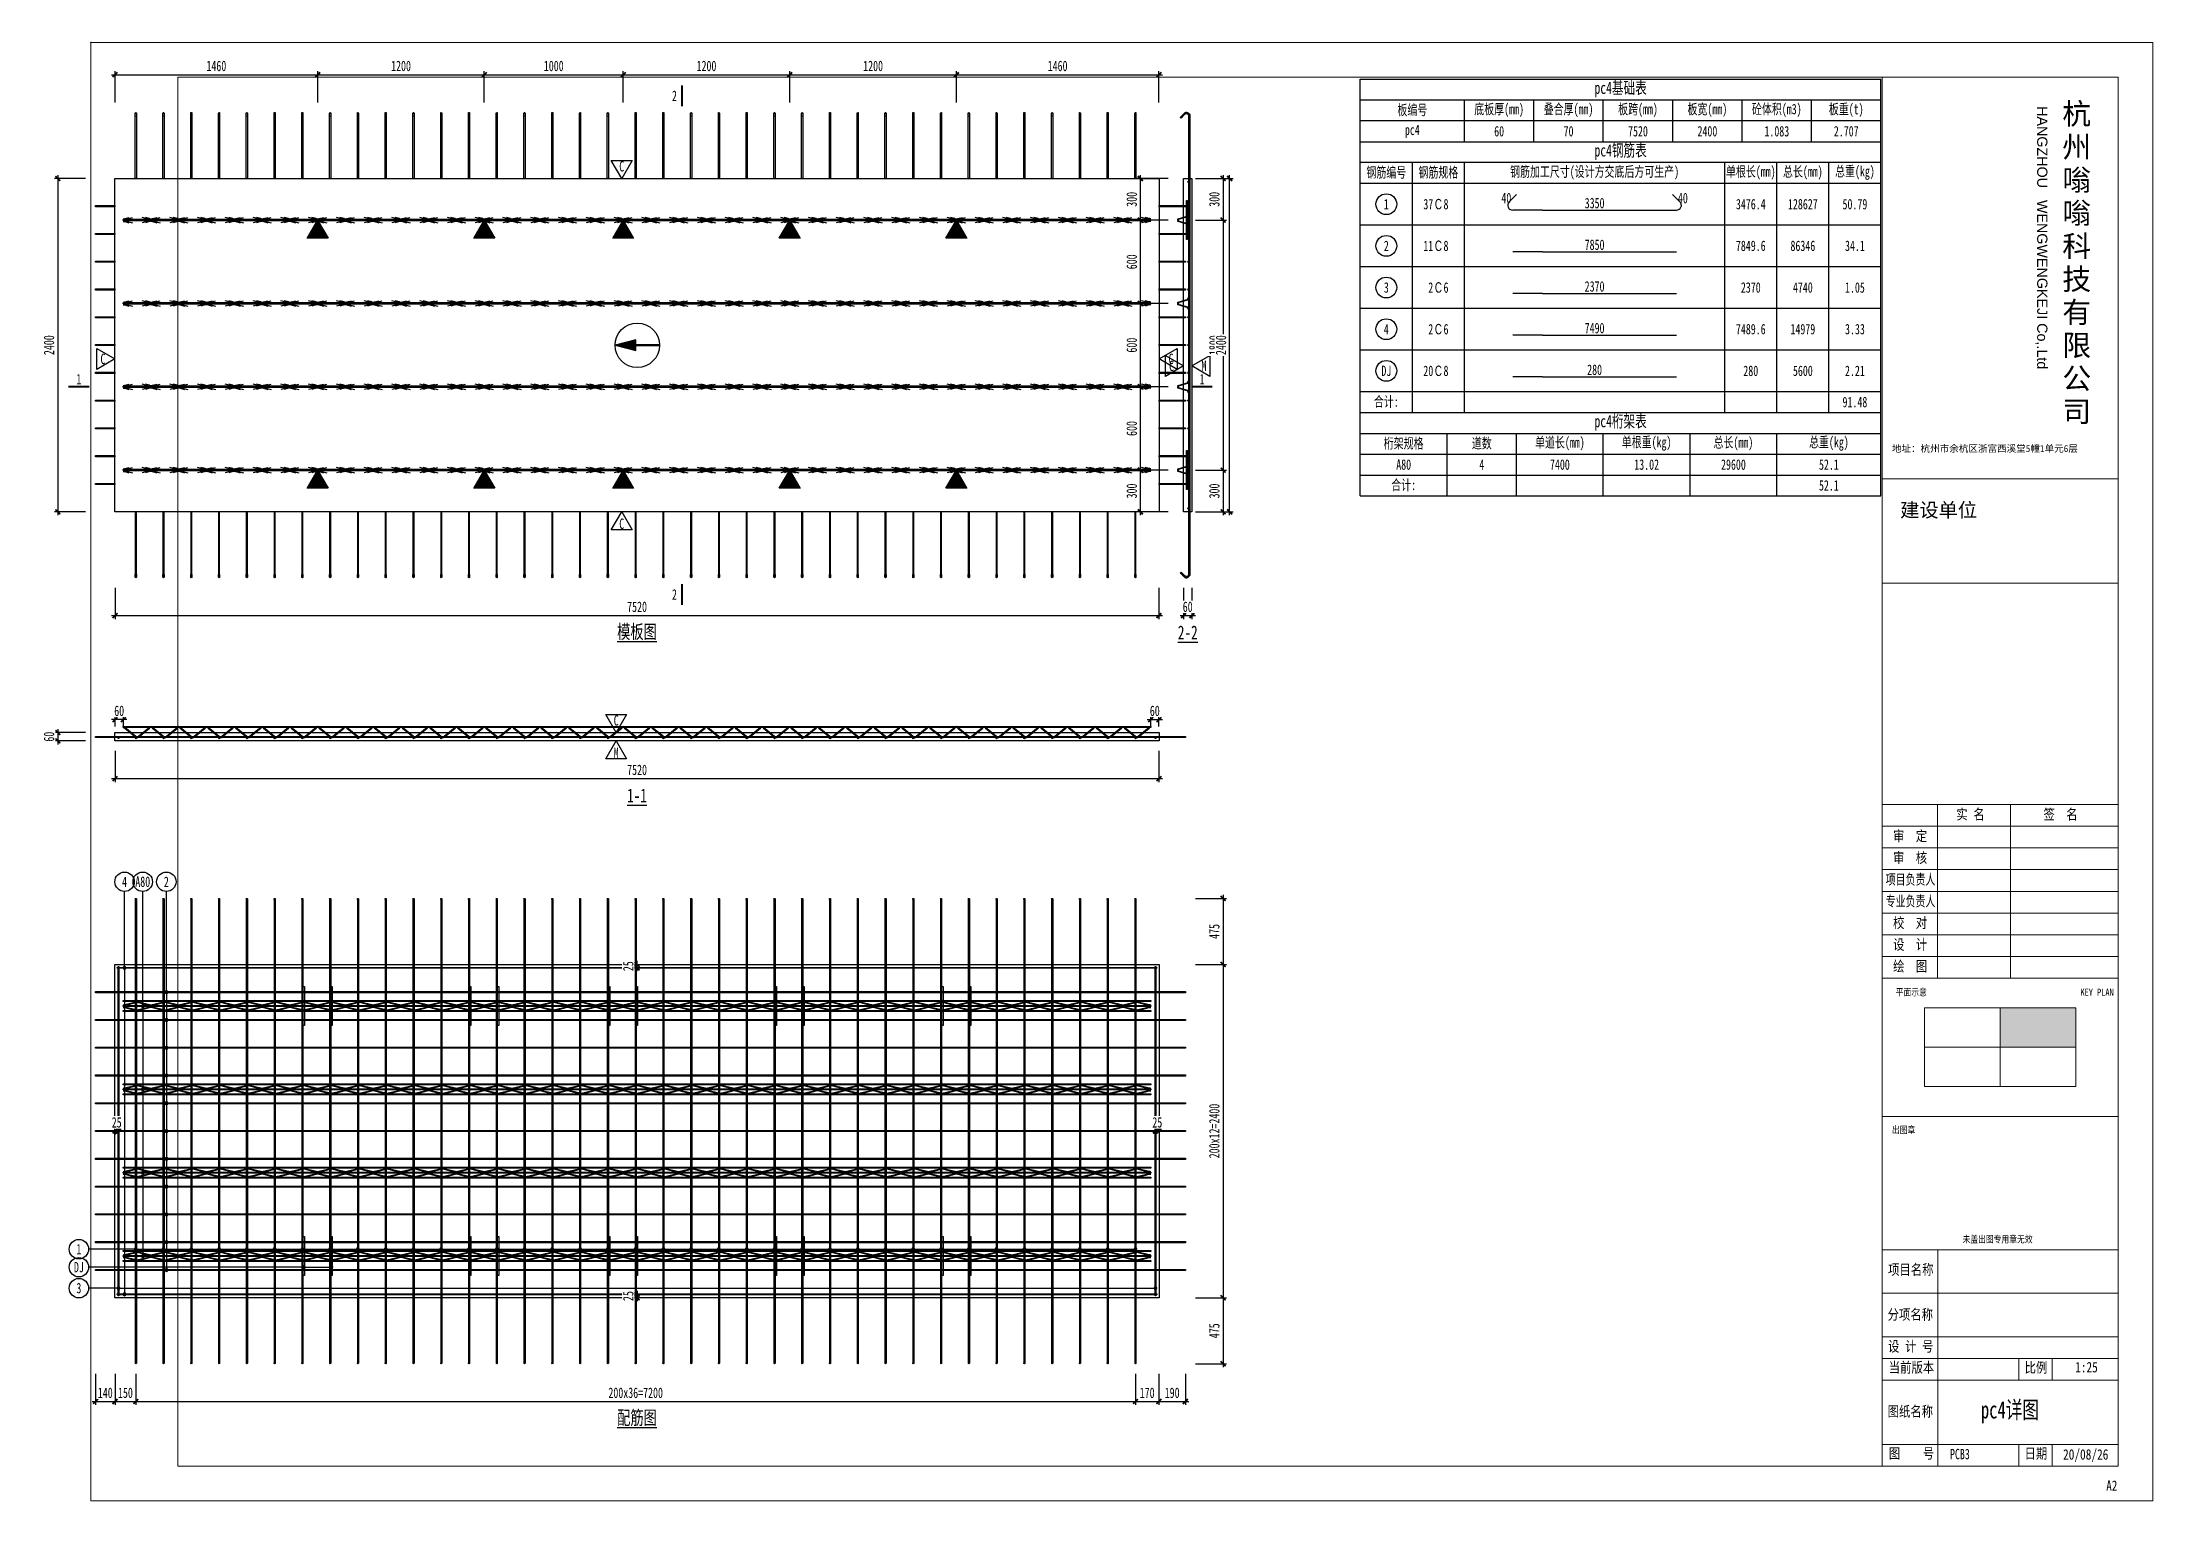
# Model space of a CAD drawing. Extents: x -524 to 129100, y -10500 to 1.
# Drawn here: x 68199 to 83400, y -10500 to 1 of the extents above; entities that cross this region are included whole.
import ezdxf

# ---------------------------------------------------------------- set-up
doc = ezdxf.new("R2010")
doc.units = 0
doc.header["$LTSCALE"] = 250
doc.linetypes.add('BeePC_CENTER', pattern=[2, 1.25, -0.25, 0.25, -0.25])
doc.layers.get('0').update_dxf_attribs({"linetype": 'CONTINUOUS'})
doc.layers.get('Defpoints').update_dxf_attribs({"linetype": 'CONTINUOUS'})
for name, color, linetype in [('BeePC-CC', 171, 'CONTINUOUS'), ('BeePC-CCBZ', 110, 'CONTINUOUS'), ('BeePC-GJ-LEVEL', 141, 'CONTINUOUS'), ('BeePC-GJ-Truss', 185, 'CONTINUOUS'), ('BeePC-MXB', 140, 'CONTINUOUS'), ('BeePC-TONG-ZT', 50, 'CONTINUOUS')]:
    doc.layers.add(name, color=color, linetype=linetype)
for name, color, linetype, lineweight in [('G-ANNO-TTLB', 7, 'CONTINUOUS', 9), ('G-ANNO-TTLB-MEDM', 7, 'CONTINUOUS', 9), ('G-ANNO-TTLB-THIN', 7, 'CONTINUOUS', 9), ('G-IMPT', 7, 'CONTINUOUS', 9)]:
    doc.layers.add(name, color=color, linetype=linetype, lineweight=lineweight)
doc.styles.add('Arial', font='arial.ttf', dxfattribs={"height": 2.950599})
doc.styles.add('Arial_1', font='arial.ttf', dxfattribs={"height": 1.967066})
doc.styles.add('Arial_B', font='arialbd.ttf', dxfattribs={"height": 6.088537})
doc.styles.add('Arial_B_1', font='arialbd.ttf', dxfattribs={"height": 4.059025})
doc.styles.add('BeePC_Dim', font='simfang.ttf', dxfattribs={"width": 0.7})
doc.styles.add('BeePC_Rein', font='', dxfattribs={"width": 0.7})
doc.styles.add('BeePC_Text', font='simfang.ttf', dxfattribs={"width": 0.7})
doc.styles.add('宋体_3', font='', dxfattribs={"width": 0.8, "height": 20})
doc.styles.add('宋体_4', font='', dxfattribs={"width": 0.8, "height": 30})
doc.styles.add('宋体_5', font='', dxfattribs={"width": 0.7, "height": 30})
doc.styles.add('宋体_6', font='', dxfattribs={"width": 0.8, "height": 2.943182})
doc.styles.add('通用样式', font='simfang.ttf', dxfattribs={"width": 0.7})
doc.styles.get('BeePC_Rein').set_extended_font_data('WWSJQY')
doc.styles.get('宋体_3').set_extended_font_data('SimSun')
doc.styles.get('宋体_4').set_extended_font_data('SimSun')
doc.styles.get('宋体_5').set_extended_font_data('SimSun')
doc.styles.get('宋体_6').set_extended_font_data('SimSun')
doc.dimstyles.new('BeePC_DIM_25_25', dxfattribs={"dimtxt": 75, "dimasz": 25, "dimexe": 25, "dimexo": 0, "dimgap": 25, "dimtad": 1, "dimdec": 0, "dimzin": 0, "dimdsep": 46, "dimtxsty": 'BeePC_Dim', "dimblk": 'ARCHTICK', "dimcen": 0, "dimdle": 25, "dimclrt": 7, "dimadec": 0, "dimazin": 0, "dimtfac": 1, "dimtdec": 0, "dimtix": 1, "dimtmove": 2, "dimatfit": 3, "dimfxl": 250, "dimfxlon": 1, "dimtfill": 1, "dimtolj": 1, "dimtzin": 0, "dimarcsym": 0})

# ---------------------------------------------------------------- blocks, each defined once
blk = doc.blocks.new('A2-嗡嗡 - 图框右下角_dwg-493217-DB1详图')
at = {"layer": 'G-IMPT', "lineweight": 18}
blk.add_hatch(color=256, dxfattribs=at).paths.add_polyline_path([(302357, 27293.1), (302357, 27179.7), (302138.8, 27179.7), (302138.8, 27293.1)], flags=0)
for p, q in [((301958.8, 27378.7), (301958.8, 27878.7)), ((302168.8, 27378.7), (302168.8, 27878.7)), ((301798.8, 27816.2), (302478.8, 27816.2)), ((301798.8, 27753.7), (302478.8, 27753.7)), ((301798.8, 27691.2), (302478.8, 27691.2)), ((301798.8, 27628.7), (302478.8, 27628.7)), ((301798.8, 27566.2), (302478.8, 27566.2)), ((301798.8, 27503.7), (302478.8, 27503.7)), ((301798.8, 27441.2), (302478.8, 27441.2)), ((302138.8, 27293.1), (302138.8, 27066.4)), ((301920.7, 27179.7), (302357, 27179.7)), ((301959.2, 26596.2), (301959.2, 25973.7)), ((302478.8, 26471.2), (301798.8, 26471.2)), ((301798.8, 26346.2), (302478.8, 26346.2)), ((301798.8, 26283.7), (302478.8, 26283.7)), ((302192.8, 26221.4), (302192.8, 26283.7)), ((302288.7, 26221.4), (302288.7, 26283.7)), ((301798.8, 26221.2), (302478.8, 26221.2)), ((302478.8, 26036.1), (301798.8, 26036.1)), ((302192.8, 25973.7), (302192.8, 26036.1)), ((302288.7, 25973.7), (302288.7, 26036.1)), ((301798.8, 25973.7), (302478.8, 25973.7))]:
    blk.add_line(p, q, dxfattribs=at)
at = {"layer": 'G-IMPT', "lineweight": 18, "flags": 128}
for points in [[(301798.8, 27878.7), (302478.8, 27878.7), (301798.8, 27878.7), (302478.8, 27878.7)], [(301798.8, 26980.7), (302478.8, 26980.7), (301798.8, 26980.7), (302478.8, 26980.7)], [(301798.8, 26596.2), (302478.8, 26596.2), (301798.8, 26596.2), (302478.8, 26596.2)]]:
    blk.add_lwpolyline(points, dxfattribs=at)
for points in [[(301798.8, 27878.7), (302478.8, 27878.7), (302478.8, 25973.7), (301798.8, 25973.7)], [(302478.8, 27378.7), (301798.8, 27378.7), (302478.8, 27378.7), (301798.8, 27378.7)], [(301920.7, 27293.1), (302357, 27293.1), (302357, 27066.4), (301920.7, 27066.4)]]:
    blk.add_lwpolyline(points, close=True, dxfattribs=at)
at = {"layer": 'G-IMPT', "lineweight": 18, "attachment_point": 2, "line_spacing_factor": 0.877076}
for s, insert, char_height, width, style in [('实 名', (302053.7, 27865.7), 30, 103.986, '宋体_4'), ('签  名', (302313, 27865.7), 30, 124.783, '宋体_4'), ('审  定', (301879.6, 27803.2), 30, 124.783, '宋体_4'), ('审  核', (301879.6, 27740.7), 30, 124.783, '宋体_4'), ('项目负责人', (301880.8, 27678.2), 30, 180.845, '宋体_5'), ('专业负责人', (301880.8, 27615.7), 30, 180.845, '宋体_5'), ('校  对', (301879.6, 27553.2), 30, 124.783, '宋体_4'), ('设  计', (301879.6, 27490.7), 30, 124.783, '宋体_4'), ('绘  图', (301879.6, 27428.2), 30, 124.783, '宋体_4'), ('平面示意', (301883, 27348.4), 20, 110.964, '宋体_3'), ('KEY PLAN', (302418.3, 27348.4), 20, 110.964, '宋体_3'), ('出图章', (301860.9, 26952), 20, 83.223, '宋体_3'), ('未盖出图专用章无效', (302131.6, 26636.9), 20, 249.67, '宋体_3'), ('项目名称', (301881.7, 26554.5), 30, 166.378, '宋体_4'), ('分项名称', (301880.3, 26425.2), 30, 166.378, '宋体_4'), ('设 计 号', (301881.5, 26333.4), 30, 166.378, '宋体_4'), ('当前版本', (301883.6, 26272.9), 30, 166.378, '宋体_4'), ('比例', (302242.2, 26272.5), 30, 83.189, '宋体_4'), ('1:25', (302387.7, 26273.5), 30, 83.189, '宋体_4'), ('图纸名称', (301880.3, 26146.1), 30, 166.378, '宋体_4'), ('图    号', (301883.6, 26025.3), 30, 166.378, '宋体_4'), ('日期', (302242.2, 26024.8), 30, 83.189, '宋体_4'), ('20/08/26', (302385.6, 26022.2), 30, 83.189, '宋体_4')]:
    blk.add_mtext(s, dxfattribs=dict(at, insert=insert, char_height=char_height, width=width, style=style))
blk = doc.blocks.new('A2-嗡嗡 - A2_嗡嗡-493291-DB1详图')
at = {"layer": 'G-ANNO-TTLB'}
for p, q in [((27.5, -513), (27.5, -113)), ((27.5, -113), (586.5, -113)), ((586.5, -228.7), (518.5, -228.7)), ((586.5, -258.7), (518.5, -258.7)), ((586.5, -513), (27.5, -513))]:
    blk.add_line(p, q, dxfattribs=at)
at = {"layer": 'G-ANNO-TTLB-THIN'}
for p, q in [((2.5, -103), (2.5, -523)), ((596.5, -103), (2.5, -103)), ((2.5, -523), (596.5, -523))]:
    blk.add_line(p, q, dxfattribs=at)
at = {"xscale": 0.09999999999999792, "yscale": 0.09999999999999792, "zscale": 0.09999999999999792}
blk.add_blockref('A2-嗡嗡 - 图框右下角_dwg-493217-DB1详图', (-29661.38, -3110.37), dxfattribs=at)
at = {"layer": 'G-ANNO-TTLB', "insert": (566.14, -121.36), "char_height": 2.9506, "width": 90.144, "attachment_point": 1, "rotation": 270, "line_spacing_factor": 0.938532, "style": 'Arial', "bg_fill": 3, "box_fill_scale": 1.25, "bg_fill_color": 0, "bg_fill_transparency": 0}
blk.add_mtext('HANGZHOU   WENGWENGKEJI Co,.Ltd', dxfattribs=at)
at = {"layer": 'G-ANNO-TTLB', "attachment_point": 1, "line_spacing_factor": 0.938532, "bg_fill": 3, "box_fill_scale": 1.25, "bg_fill_color": 0, "bg_fill_transparency": 0}
for s, insert, char_height, width, style in [('{\\fSimSun|b0|i0|c134|p2;地址：杭州市余杭区浙富西溪堂5幢1单元6层}', (521.34, -218.99), 1.9671, 73.704, 'Arial_1'), ('建设单位', (523.72, -235.65), 4.059, 26.688, 'Arial_B_1')]:
    blk.add_mtext(s, dxfattribs=dict(at, insert=insert, char_height=char_height, width=width, style=style))
at = {"layer": 'G-ANNO-TTLB', "insert": (586.29, -517.16), "char_height": 2.943, "width": 4.0847, "attachment_point": 3, "line_spacing_factor": 0.877076, "style": '宋体_6'}
blk.add_mtext('A2', dxfattribs=at)
at = {"layer": 'G-ANNO-TTLB'}
blk.add_line((586.5, -113), (586.5, -513), dxfattribs=at)
at = {"layer": 'G-ANNO-TTLB-MEDM'}
blk.add_line((518.5, -113), (518.5, -513), dxfattribs=at)
at = {"layer": 'G-ANNO-TTLB-THIN'}
blk.add_line((596.5, -523), (596.5, -103), dxfattribs=at)
at = {"layer": 'G-ANNO-TTLB', "insert": (570.43, -120.5), "char_height": 6.09, "width": 10.008, "attachment_point": 1, "line_spacing_factor": 0.938532, "style": 'Arial_B', "bg_fill": 3, "box_fill_scale": 1.25, "bg_fill_color": 0, "bg_fill_transparency": 0}
blk.add_mtext('杭\\P州\\P嗡\\P嗡\\P科\\P技\\P有\\P限\\P公\\P司', dxfattribs=at)
blk = doc.blocks.new('剖切符号')
at = {"const_width": 15}
blk.add_lwpolyline([(0, 75), (0, -75)], dxfattribs=at)
blk = doc.blocks.new('BeePC_HangPoint')
at = {"ltscale": 25}
h = blk.add_hatch(color=256, dxfattribs=at)
h.dxf.hatch_style = 1
h.paths.add_polyline_path([(0, 0), (-75, -130), (75, -130)])
blk.add_lwpolyline([(0, 0), (75, -130), (-75, -130)], close=True, dxfattribs=at)
blk = doc.blocks.new('板安装方向')
h = blk.add_hatch(color=256)
h.dxf.hatch_style = 1
h.paths.add_polyline_path([(-1, 158), (-38, 9), (37, 9)])
h = blk.add_hatch(color=256)
h.dxf.hatch_style = 1
h.paths.add_polyline_path([(2, -161), (2, 9), (-3, 9), (-3, -161)])
for points in [[(-1, 158), (-38, 9), (37, 9)], [(2, -161), (2, 9), (-3, 9), (-3, -161)]]:
    blk.add_lwpolyline(points, close=True)
blk.add_circle((-1, -2), 160)
blk = doc.blocks.new('_ArchTick')
at = {"color": 0, "linetype": 'ByBlock', "const_width": 0.5}
blk.add_lwpolyline([(-0.71, -0.71), (0.71, 0.71)], dxfattribs=at)
blk = doc.blocks.new('*D134')
at = {"layer": 'BeePC-CCBZ', "color": 0, "lineweight": -2, "transparency": 16777216}
for p, q in [((68583, -9585), (68583, -9810)), ((68723, -9585), (68723, -9810)), ((68558, -9785), (68748, -9785))]:
    blk.add_line(p, q, dxfattribs=at)
at = {"layer": 'Defpoints', "color": 0, "transparency": 16777216}
for p in [(68723, -7838), (68583, -8838)]:
    blk.add_point(p, dxfattribs=at)
at = {"layer": 'BeePC-CCBZ', "color": 0, "lineweight": -2, "transparency": 16777216, "xscale": 25, "yscale": 25, "zscale": 25}
blk.add_blockref('_ArchTick', (68583, -9785), dxfattribs=at)
at = {"layer": 'BeePC-CCBZ', "color": 0, "lineweight": -2, "transparency": 16777216, "xscale": 25, "yscale": 25, "zscale": 25, "rotation": 180}
blk.add_blockref('_ArchTick', (68723, -9785), dxfattribs=at)
at = {"layer": 'BeePC-CCBZ', "color": 7, "linetype": 'BeePC_CENTER', "transparency": 16777216, "insert": (68653, -9723), "char_height": 75, "attachment_point": 5, "style": 'BeePC_Dim', "bg_fill": 3, "box_fill_scale": 1.1, "bg_fill_color": 256, "bg_fill_true_color": 13158600, "bg_fill_transparency": 0}
blk.add_mtext('\\A1;140', dxfattribs=at)
at = {"layer": 'Defpoints', "color": 0, "transparency": 16777216}
blk.add_point((68723, -9785), dxfattribs=at)
blk = doc.blocks.new('*D135')
at = {"layer": 'BeePC-CCBZ', "color": 0, "lineweight": -2, "transparency": 16777216}
for p, q in [((68723, -9585), (68723, -9810)), ((68873, -9585), (68873, -9810)), ((68698, -9785), (68898, -9785))]:
    blk.add_line(p, q, dxfattribs=at)
at = {"layer": 'Defpoints', "color": 0, "transparency": 16777216}
for p in [(68723, -7838), (68873, -7838)]:
    blk.add_point(p, dxfattribs=at)
at = {"layer": 'BeePC-CCBZ', "color": 0, "lineweight": -2, "transparency": 16777216, "xscale": 25, "yscale": 25, "zscale": 25}
blk.add_blockref('_ArchTick', (68723, -9785), dxfattribs=at)
at = {"layer": 'BeePC-CCBZ', "color": 0, "lineweight": -2, "transparency": 16777216, "xscale": 25, "yscale": 25, "zscale": 25, "rotation": 180}
blk.add_blockref('_ArchTick', (68873, -9785), dxfattribs=at)
at = {"layer": 'BeePC-CCBZ', "color": 7, "linetype": 'BeePC_CENTER', "transparency": 16777216, "insert": (68798, -9723), "char_height": 75, "attachment_point": 5, "style": 'BeePC_Dim', "bg_fill": 3, "box_fill_scale": 1.1, "bg_fill_color": 256, "bg_fill_true_color": 13158600, "bg_fill_transparency": 0}
blk.add_mtext('\\A1;150', dxfattribs=at)
at = {"layer": 'Defpoints', "color": 0, "transparency": 16777216}
blk.add_point((68873, -9785), dxfattribs=at)
blk = doc.blocks.new('*D136')
at = {"layer": 'BeePC-CCBZ', "color": 0, "lineweight": -2, "transparency": 16777216}
for p, q in [((68873, -9585), (68873, -9810)), ((76073, -9585), (76073, -9810)), ((68848, -9785), (76098, -9785))]:
    blk.add_line(p, q, dxfattribs=at)
at = {"layer": 'Defpoints', "color": 0, "transparency": 16777216}
for p in [(68873, -7838), (76073, -7838), (76073, -9785)]:
    blk.add_point(p, dxfattribs=at)
at = {"layer": 'BeePC-CCBZ', "color": 0, "lineweight": -2, "transparency": 16777216, "xscale": 25, "yscale": 25, "zscale": 25, "rotation": 180}
blk.add_blockref('_ArchTick', (68873, -9785), dxfattribs=at)
at = {"layer": 'BeePC-CCBZ', "color": 0, "lineweight": -2, "transparency": 16777216, "xscale": 25, "yscale": 25, "zscale": 25}
blk.add_blockref('_ArchTick', (76073, -9785), dxfattribs=at)
at = {"layer": 'BeePC-CCBZ', "color": 7, "linetype": 'BeePC_CENTER', "transparency": 16777216, "insert": (72473, -9723), "char_height": 75, "attachment_point": 5, "style": 'BeePC_Dim', "bg_fill": 3, "box_fill_scale": 1.1, "bg_fill_color": 256, "bg_fill_true_color": 13158600, "bg_fill_transparency": 0}
blk.add_mtext('\\A1;200x36=7200', dxfattribs=at)
blk = doc.blocks.new('*D137')
at = {"layer": 'BeePC-CCBZ', "color": 0, "lineweight": -2, "transparency": 16777216}
for p, q in [((76073, -9585), (76073, -9810)), ((76242, -9585), (76242, -9810)), ((76048, -9785), (76267, -9785))]:
    blk.add_line(p, q, dxfattribs=at)
at = {"layer": 'Defpoints', "color": 0, "transparency": 16777216}
for p in [(76073, -7838), (76242, -7838)]:
    blk.add_point(p, dxfattribs=at)
at = {"layer": 'BeePC-CCBZ', "color": 0, "lineweight": -2, "transparency": 16777216, "xscale": 25, "yscale": 25, "zscale": 25, "rotation": 180}
blk.add_blockref('_ArchTick', (76073, -9785), dxfattribs=at)
at = {"layer": 'BeePC-CCBZ', "color": 0, "lineweight": -2, "transparency": 16777216, "xscale": 25, "yscale": 25, "zscale": 25}
blk.add_blockref('_ArchTick', (76242, -9785), dxfattribs=at)
at = {"layer": 'BeePC-CCBZ', "color": 7, "linetype": 'BeePC_CENTER', "transparency": 16777216, "insert": (76157, -9723), "char_height": 75, "attachment_point": 5, "style": 'BeePC_Dim', "bg_fill": 3, "box_fill_scale": 1.1, "bg_fill_color": 256, "bg_fill_true_color": 13158600, "bg_fill_transparency": 0}
blk.add_mtext('\\A1;170', dxfattribs=at)
at = {"layer": 'Defpoints', "color": 0, "transparency": 16777216}
blk.add_point((76242, -9785), dxfattribs=at)
blk = doc.blocks.new('*D138')
at = {"layer": 'BeePC-CCBZ', "color": 0, "lineweight": -2, "transparency": 16777216}
for p, q in [((76242, -9585), (76242, -9810)), ((76432, -9585), (76432, -9810)), ((76217, -9785), (76457, -9785))]:
    blk.add_line(p, q, dxfattribs=at)
at = {"layer": 'Defpoints', "color": 0, "transparency": 16777216}
for p in [(76432, -6838), (76242, -7838)]:
    blk.add_point(p, dxfattribs=at)
at = {"layer": 'BeePC-CCBZ', "color": 0, "lineweight": -2, "transparency": 16777216, "xscale": 25, "yscale": 25, "zscale": 25, "rotation": 180}
blk.add_blockref('_ArchTick', (76242, -9785), dxfattribs=at)
at = {"layer": 'BeePC-CCBZ', "color": 0, "lineweight": -2, "transparency": 16777216, "xscale": 25, "yscale": 25, "zscale": 25}
blk.add_blockref('_ArchTick', (76432, -9785), dxfattribs=at)
at = {"layer": 'BeePC-CCBZ', "color": 7, "linetype": 'BeePC_CENTER', "transparency": 16777216, "insert": (76337, -9723), "char_height": 75, "attachment_point": 5, "style": 'BeePC_Dim', "bg_fill": 3, "box_fill_scale": 1.1, "bg_fill_color": 256, "bg_fill_true_color": 13158600, "bg_fill_transparency": 0}
blk.add_mtext('\\A1;190', dxfattribs=at)
at = {"layer": 'Defpoints', "color": 0, "transparency": 16777216}
blk.add_point((76432, -9785), dxfattribs=at)
blk = doc.blocks.new('*D139')
at = {"layer": 'BeePC-CCBZ', "color": 0, "lineweight": -2, "transparency": 16777216}
for p, q in [((76504, -6163), (76729, -6163)), ((76704, -6138), (76704, -6663)), ((76504, -6638), (76729, -6638))]:
    blk.add_line(p, q, dxfattribs=at)
at = {"layer": 'Defpoints', "color": 0, "transparency": 16777216}
for p in [(76073, -6163), (72483, -6638), (76704, -6638)]:
    blk.add_point(p, dxfattribs=at)
at = {"layer": 'BeePC-CCBZ', "color": 0, "lineweight": -2, "transparency": 16777216, "xscale": 25, "yscale": 25, "zscale": 25}
for p, rotation in [((76704, -6163), 90), ((76704, -6638), 270)]:
    blk.add_blockref('_ArchTick', p, dxfattribs=dict(at, rotation=rotation))
at = {"layer": 'BeePC-CCBZ', "color": 7, "linetype": 'BeePC_CENTER', "transparency": 16777216, "insert": (76641, -6401), "char_height": 75, "attachment_point": 5, "rotation": 90, "style": 'BeePC_Dim', "bg_fill": 3, "box_fill_scale": 1.1, "bg_fill_color": 256, "bg_fill_true_color": 13158600, "bg_fill_transparency": 0}
blk.add_mtext('\\A1;475', dxfattribs=at)
blk = doc.blocks.new('*D140')
at = {"layer": 'BeePC-CCBZ', "color": 0, "lineweight": -2, "transparency": 16777216}
for p, q in [((76504, -6638), (76729, -6638)), ((76704, -6613), (76704, -9063)), ((76504, -9038), (76729, -9038))]:
    blk.add_line(p, q, dxfattribs=at)
at = {"layer": 'Defpoints', "color": 0, "transparency": 16777216}
for p in [(72483, -6638), (72483, -9038), (76704, -9038)]:
    blk.add_point(p, dxfattribs=at)
at = {"layer": 'BeePC-CCBZ', "color": 0, "lineweight": -2, "transparency": 16777216, "xscale": 25, "yscale": 25, "zscale": 25}
for p, rotation in [((76704, -6638), 90), ((76704, -9038), 270)]:
    blk.add_blockref('_ArchTick', p, dxfattribs=dict(at, rotation=rotation))
at = {"layer": 'BeePC-CCBZ', "color": 7, "linetype": 'BeePC_CENTER', "transparency": 16777216, "insert": (76641, -7838), "char_height": 75, "attachment_point": 5, "rotation": 90, "style": 'BeePC_Dim', "bg_fill": 3, "box_fill_scale": 1.1, "bg_fill_color": 256, "bg_fill_true_color": 13158600, "bg_fill_transparency": 0}
blk.add_mtext('\\A1;200x12=2400', dxfattribs=at)
blk = doc.blocks.new('*D141')
at = {"layer": 'BeePC-CCBZ', "color": 0, "lineweight": -2, "transparency": 16777216}
for p, q in [((76504, -9038), (76729, -9038)), ((76704, -9013), (76704, -9538)), ((76504, -9513), (76729, -9513))]:
    blk.add_line(p, q, dxfattribs=at)
at = {"layer": 'Defpoints', "color": 0, "transparency": 16777216}
for p in [(72483, -9038), (68873, -9513), (76704, -9513)]:
    blk.add_point(p, dxfattribs=at)
at = {"layer": 'BeePC-CCBZ', "color": 0, "lineweight": -2, "transparency": 16777216, "xscale": 25, "yscale": 25, "zscale": 25}
for p, rotation in [((76704, -9038), 90), ((76704, -9513), 270)]:
    blk.add_blockref('_ArchTick', p, dxfattribs=dict(at, rotation=rotation))
at = {"layer": 'BeePC-CCBZ', "color": 7, "linetype": 'BeePC_CENTER', "transparency": 16777216, "insert": (76641, -9276), "char_height": 75, "attachment_point": 5, "rotation": 90, "style": 'BeePC_Dim', "bg_fill": 3, "box_fill_scale": 1.1, "bg_fill_color": 256, "bg_fill_true_color": 13158600, "bg_fill_transparency": 0}
blk.add_mtext('\\A1;475', dxfattribs=at)
blk = doc.blocks.new('*D142')
at = {"layer": 'BeePC-CCBZ', "color": 0, "lineweight": -2, "transparency": 16777216}
for p, q in [((72483, -9013), (72458, -9013)), ((72483, -9038), (72458, -9038)), ((72483, -8988), (72483, -9063))]:
    blk.add_line(p, q, dxfattribs=at)
at = {"layer": 'BeePC-CCBZ', "color": 0, "lineweight": -2, "transparency": 16777216, "xscale": 25, "yscale": 25, "zscale": 25}
for p, rotation in [((72483, -9013), 270), ((72483, -9038), 90)]:
    blk.add_blockref('_ArchTick', p, dxfattribs=dict(at, rotation=rotation))
at = {"layer": 'BeePC-CCBZ', "color": 7, "linetype": 'BeePC_CENTER', "transparency": 16777216, "insert": (72420, -9026), "char_height": 75, "attachment_point": 5, "rotation": 90, "style": 'BeePC_Dim', "bg_fill": 3, "box_fill_scale": 1.1, "bg_fill_color": 256, "bg_fill_true_color": 13158600, "bg_fill_transparency": 0}
blk.add_mtext('\\A1;25', dxfattribs=at)
at = {"layer": 'Defpoints', "color": 0, "transparency": 16777216}
for p in [(72483, -9013), (72483, -9038), (72483, -9038)]:
    blk.add_point(p, dxfattribs=at)
blk = doc.blocks.new('*D143')
at = {"layer": 'BeePC-CCBZ', "color": 0, "lineweight": -2, "transparency": 16777216}
for p, q in [((72483, -6638), (72458, -6638)), ((72483, -6663), (72458, -6663)), ((72483, -6688), (72483, -6613))]:
    blk.add_line(p, q, dxfattribs=at)
at = {"layer": 'BeePC-CCBZ', "color": 0, "lineweight": -2, "transparency": 16777216, "xscale": 25, "yscale": 25, "zscale": 25}
for p, rotation in [((72483, -6638), 270), ((72483, -6663), 90)]:
    blk.add_blockref('_ArchTick', p, dxfattribs=dict(at, rotation=rotation))
at = {"layer": 'BeePC-CCBZ', "color": 7, "linetype": 'BeePC_CENTER', "transparency": 16777216, "insert": (72420, -6651), "char_height": 75, "attachment_point": 5, "rotation": 90, "style": 'BeePC_Dim', "bg_fill": 3, "box_fill_scale": 1.1, "bg_fill_color": 256, "bg_fill_true_color": 13158600, "bg_fill_transparency": 0}
blk.add_mtext('\\A1;25', dxfattribs=at)
at = {"layer": 'Defpoints', "color": 0, "transparency": 16777216}
for p in [(72483, -6638), (72483, -6638), (72483, -6663)]:
    blk.add_point(p, dxfattribs=at)
blk = doc.blocks.new('*D144')
at = {"layer": 'BeePC-CCBZ', "color": 0, "lineweight": -2, "transparency": 16777216}
for p, q in [((68773, -7838), (68698, -7838)), ((68723, -7838), (68723, -7863)), ((68748, -7838), (68748, -7863))]:
    blk.add_line(p, q, dxfattribs=at)
at = {"layer": 'BeePC-CCBZ', "color": 0, "lineweight": -2, "transparency": 16777216, "xscale": 25, "yscale": 25, "zscale": 25}
blk.add_blockref('_ArchTick', (68723, -7838), dxfattribs=at)
at = {"layer": 'BeePC-CCBZ', "color": 0, "lineweight": -2, "transparency": 16777216, "xscale": 25, "yscale": 25, "zscale": 25, "rotation": 180}
blk.add_blockref('_ArchTick', (68748, -7838), dxfattribs=at)
at = {"layer": 'BeePC-CCBZ', "color": 7, "linetype": 'BeePC_CENTER', "transparency": 16777216, "insert": (68735, -7776), "char_height": 75, "attachment_point": 5, "style": 'BeePC_Dim', "bg_fill": 3, "box_fill_scale": 1.1, "bg_fill_color": 256, "bg_fill_true_color": 13158600, "bg_fill_transparency": 0}
blk.add_mtext('\\A1;25', dxfattribs=at)
at = {"layer": 'Defpoints', "color": 0, "transparency": 16777216}
for p in [(68723, -7838), (68723, -7838), (68748, -7838)]:
    blk.add_point(p, dxfattribs=at)
blk = doc.blocks.new('*D145')
at = {"layer": 'BeePC-CCBZ', "color": 0, "lineweight": -2, "transparency": 16777216}
for p, q in [((76192, -7838), (76267, -7838)), ((76217, -7838), (76217, -7813)), ((76242, -7838), (76242, -7813))]:
    blk.add_line(p, q, dxfattribs=at)
at = {"layer": 'BeePC-CCBZ', "color": 0, "lineweight": -2, "transparency": 16777216, "xscale": 25, "yscale": 25, "zscale": 25}
blk.add_blockref('_ArchTick', (76217, -7838), dxfattribs=at)
at = {"layer": 'BeePC-CCBZ', "color": 0, "lineweight": -2, "transparency": 16777216, "xscale": 25, "yscale": 25, "zscale": 25, "rotation": 180}
blk.add_blockref('_ArchTick', (76242, -7838), dxfattribs=at)
at = {"layer": 'BeePC-CCBZ', "color": 7, "linetype": 'BeePC_CENTER', "transparency": 16777216, "insert": (76230, -7776), "char_height": 75, "attachment_point": 5, "style": 'BeePC_Dim', "bg_fill": 3, "box_fill_scale": 1.1, "bg_fill_color": 256, "bg_fill_true_color": 13158600, "bg_fill_transparency": 0}
blk.add_mtext('\\A1;25', dxfattribs=at)
at = {"layer": 'Defpoints', "color": 0, "transparency": 16777216}
for p in [(76217, -7838), (76242, -7838), (76242, -7838)]:
    blk.add_point(p, dxfattribs=at)
blk = doc.blocks.new('BeePC_TagPoint')
h = blk.add_hatch(color=256)
edge = h.paths.add_edge_path(flags=0)
edge.add_arc((0, 0), 10, 0, 180)
edge.add_arc((0, 0), 10, 180, 360)
blk.add_lwpolyline([(10, 0, 1), (-10, 0, 1)], format="xyb", close=True)
blk = doc.blocks.new('*D146')
at = {"layer": 'BeePC-CCBZ', "color": 0, "lineweight": -2, "transparency": 16777216}
for p, q in [((68698, -233), (70208, -233)), ((68723, -433), (68723, -208)), ((70183, -433), (70183, -208))]:
    blk.add_line(p, q, dxfattribs=at)
at = {"layer": 'Defpoints', "color": 0, "transparency": 16777216}
for p in [(70183, -233), (68723, -2180), (70183, -3080)]:
    blk.add_point(p, dxfattribs=at)
at = {"layer": 'BeePC-CCBZ', "color": 0, "lineweight": -2, "transparency": 16777216, "xscale": 25, "yscale": 25, "zscale": 25, "rotation": 180}
blk.add_blockref('_ArchTick', (68723, -233), dxfattribs=at)
at = {"layer": 'BeePC-CCBZ', "color": 0, "lineweight": -2, "transparency": 16777216, "xscale": 25, "yscale": 25, "zscale": 25}
blk.add_blockref('_ArchTick', (70183, -233), dxfattribs=at)
at = {"layer": 'BeePC-CCBZ', "color": 7, "linetype": 'BeePC_CENTER', "transparency": 16777216, "insert": (69453, -170), "char_height": 75, "attachment_point": 5, "style": 'BeePC_Dim', "bg_fill": 3, "box_fill_scale": 1.1, "bg_fill_color": 256, "bg_fill_true_color": 13158600, "bg_fill_transparency": 0}
blk.add_mtext('\\A1;1460', dxfattribs=at)
blk = doc.blocks.new('*D147')
at = {"layer": 'BeePC-CCBZ', "color": 0, "lineweight": -2, "transparency": 16777216}
for p, q in [((70158, -233), (71408, -233)), ((70183, -433), (70183, -208)), ((71383, -433), (71383, -208))]:
    blk.add_line(p, q, dxfattribs=at)
at = {"layer": 'Defpoints', "color": 0, "transparency": 16777216}
for p in [(71383, -233), (70183, -3080), (71383, -3080)]:
    blk.add_point(p, dxfattribs=at)
at = {"layer": 'BeePC-CCBZ', "color": 0, "lineweight": -2, "transparency": 16777216, "xscale": 25, "yscale": 25, "zscale": 25, "rotation": 180}
blk.add_blockref('_ArchTick', (70183, -233), dxfattribs=at)
at = {"layer": 'BeePC-CCBZ', "color": 0, "lineweight": -2, "transparency": 16777216, "xscale": 25, "yscale": 25, "zscale": 25}
blk.add_blockref('_ArchTick', (71383, -233), dxfattribs=at)
at = {"layer": 'BeePC-CCBZ', "color": 7, "linetype": 'BeePC_CENTER', "transparency": 16777216, "insert": (70783, -170), "char_height": 75, "attachment_point": 5, "style": 'BeePC_Dim', "bg_fill": 3, "box_fill_scale": 1.1, "bg_fill_color": 256, "bg_fill_true_color": 13158600, "bg_fill_transparency": 0}
blk.add_mtext('\\A1;1200', dxfattribs=at)
blk = doc.blocks.new('*D148')
at = {"layer": 'BeePC-CCBZ', "color": 0, "lineweight": -2, "transparency": 16777216}
for p, q in [((71358, -233), (72408, -233)), ((71383, -433), (71383, -208)), ((72383, -433), (72383, -208))]:
    blk.add_line(p, q, dxfattribs=at)
at = {"layer": 'Defpoints', "color": 0, "transparency": 16777216}
for p in [(72383, -233), (71383, -3080), (72383, -3080)]:
    blk.add_point(p, dxfattribs=at)
at = {"layer": 'BeePC-CCBZ', "color": 0, "lineweight": -2, "transparency": 16777216, "xscale": 25, "yscale": 25, "zscale": 25, "rotation": 180}
blk.add_blockref('_ArchTick', (71383, -233), dxfattribs=at)
at = {"layer": 'BeePC-CCBZ', "color": 0, "lineweight": -2, "transparency": 16777216, "xscale": 25, "yscale": 25, "zscale": 25}
blk.add_blockref('_ArchTick', (72383, -233), dxfattribs=at)
at = {"layer": 'BeePC-CCBZ', "color": 7, "linetype": 'BeePC_CENTER', "transparency": 16777216, "insert": (71883, -170), "char_height": 75, "attachment_point": 5, "style": 'BeePC_Dim', "bg_fill": 3, "box_fill_scale": 1.1, "bg_fill_color": 256, "bg_fill_true_color": 13158600, "bg_fill_transparency": 0}
blk.add_mtext('\\A1;1000', dxfattribs=at)
blk = doc.blocks.new('*D149')
at = {"layer": 'BeePC-CCBZ', "color": 0, "lineweight": -2, "transparency": 16777216}
for p, q in [((72358, -233), (73608, -233)), ((72383, -433), (72383, -208)), ((73583, -433), (73583, -208))]:
    blk.add_line(p, q, dxfattribs=at)
at = {"layer": 'Defpoints', "color": 0, "transparency": 16777216}
for p in [(73583, -233), (72383, -3080), (73583, -3080)]:
    blk.add_point(p, dxfattribs=at)
at = {"layer": 'BeePC-CCBZ', "color": 0, "lineweight": -2, "transparency": 16777216, "xscale": 25, "yscale": 25, "zscale": 25, "rotation": 180}
blk.add_blockref('_ArchTick', (72383, -233), dxfattribs=at)
at = {"layer": 'BeePC-CCBZ', "color": 0, "lineweight": -2, "transparency": 16777216, "xscale": 25, "yscale": 25, "zscale": 25}
blk.add_blockref('_ArchTick', (73583, -233), dxfattribs=at)
at = {"layer": 'BeePC-CCBZ', "color": 7, "linetype": 'BeePC_CENTER', "transparency": 16777216, "insert": (72983, -170), "char_height": 75, "attachment_point": 5, "style": 'BeePC_Dim', "bg_fill": 3, "box_fill_scale": 1.1, "bg_fill_color": 256, "bg_fill_true_color": 13158600, "bg_fill_transparency": 0}
blk.add_mtext('\\A1;1200', dxfattribs=at)
blk = doc.blocks.new('*D150')
at = {"layer": 'BeePC-CCBZ', "color": 0, "lineweight": -2, "transparency": 16777216}
for p, q in [((73558, -233), (74808, -233)), ((73583, -433), (73583, -208)), ((74783, -433), (74783, -208))]:
    blk.add_line(p, q, dxfattribs=at)
at = {"layer": 'Defpoints', "color": 0, "transparency": 16777216}
for p in [(74783, -233), (73583, -3080), (74783, -3080)]:
    blk.add_point(p, dxfattribs=at)
at = {"layer": 'BeePC-CCBZ', "color": 0, "lineweight": -2, "transparency": 16777216, "xscale": 25, "yscale": 25, "zscale": 25, "rotation": 180}
blk.add_blockref('_ArchTick', (73583, -233), dxfattribs=at)
at = {"layer": 'BeePC-CCBZ', "color": 0, "lineweight": -2, "transparency": 16777216, "xscale": 25, "yscale": 25, "zscale": 25}
blk.add_blockref('_ArchTick', (74783, -233), dxfattribs=at)
at = {"layer": 'BeePC-CCBZ', "color": 7, "linetype": 'BeePC_CENTER', "transparency": 16777216, "insert": (74183, -170), "char_height": 75, "attachment_point": 5, "style": 'BeePC_Dim', "bg_fill": 3, "box_fill_scale": 1.1, "bg_fill_color": 256, "bg_fill_true_color": 13158600, "bg_fill_transparency": 0}
blk.add_mtext('\\A1;1200', dxfattribs=at)
blk = doc.blocks.new('*D151')
at = {"layer": 'BeePC-CCBZ', "color": 0, "lineweight": -2, "transparency": 16777216}
for p, q in [((74758, -233), (76267, -233)), ((74783, -433), (74783, -208)), ((76242, -433), (76242, -208))]:
    blk.add_line(p, q, dxfattribs=at)
at = {"layer": 'Defpoints', "color": 0, "transparency": 16777216}
for p in [(76242, -233), (76242, -2180), (74783, -3080)]:
    blk.add_point(p, dxfattribs=at)
at = {"layer": 'BeePC-CCBZ', "color": 0, "lineweight": -2, "transparency": 16777216, "xscale": 25, "yscale": 25, "zscale": 25, "rotation": 180}
blk.add_blockref('_ArchTick', (74783, -233), dxfattribs=at)
at = {"layer": 'BeePC-CCBZ', "color": 0, "lineweight": -2, "transparency": 16777216, "xscale": 25, "yscale": 25, "zscale": 25}
blk.add_blockref('_ArchTick', (76242, -233), dxfattribs=at)
at = {"layer": 'BeePC-CCBZ', "color": 7, "linetype": 'BeePC_CENTER', "transparency": 16777216, "insert": (75512, -170), "char_height": 75, "attachment_point": 5, "style": 'BeePC_Dim', "bg_fill": 3, "box_fill_scale": 1.1, "bg_fill_color": 256, "bg_fill_true_color": 13158600, "bg_fill_transparency": 0}
blk.add_mtext('\\A1;1460', dxfattribs=at)
blk = doc.blocks.new('*D152')
at = {"layer": 'BeePC-CCBZ', "color": 0, "lineweight": -2, "transparency": 16777216}
for p, q in [((68723, -3927), (68723, -4152)), ((76242, -3927), (76242, -4152)), ((68698, -4127), (76267, -4127))]:
    blk.add_line(p, q, dxfattribs=at)
at = {"layer": 'Defpoints', "color": 0, "transparency": 16777216}
for p in [(68723, -2180), (76242, -2180), (76242, -4127)]:
    blk.add_point(p, dxfattribs=at)
at = {"layer": 'BeePC-CCBZ', "color": 0, "lineweight": -2, "transparency": 16777216, "xscale": 25, "yscale": 25, "zscale": 25, "rotation": 180}
blk.add_blockref('_ArchTick', (68723, -4127), dxfattribs=at)
at = {"layer": 'BeePC-CCBZ', "color": 0, "lineweight": -2, "transparency": 16777216, "xscale": 25, "yscale": 25, "zscale": 25}
blk.add_blockref('_ArchTick', (76242, -4127), dxfattribs=at)
at = {"layer": 'BeePC-CCBZ', "color": 7, "linetype": 'BeePC_CENTER', "transparency": 16777216, "insert": (72483, -4064), "char_height": 75, "attachment_point": 5, "style": 'BeePC_Dim', "bg_fill": 3, "box_fill_scale": 1.1, "bg_fill_color": 256, "bg_fill_true_color": 13158600, "bg_fill_transparency": 0}
blk.add_mtext('\\A1;7520', dxfattribs=at)
blk = doc.blocks.new('*D153')
at = {"layer": 'BeePC-CCBZ', "color": 0, "lineweight": -2, "transparency": 16777216}
for p, q in [((68511, -980), (68286, -980)), ((68311, -955), (68311, -3405)), ((68511, -3380), (68286, -3380))]:
    blk.add_line(p, q, dxfattribs=at)
at = {"layer": 'Defpoints', "color": 0, "transparency": 16777216}
for p in [(72483, -980), (68311, -3380), (72483, -3380)]:
    blk.add_point(p, dxfattribs=at)
at = {"layer": 'BeePC-CCBZ', "color": 0, "lineweight": -2, "transparency": 16777216, "xscale": 25, "yscale": 25, "zscale": 25}
for p, rotation in [((68311, -980), 90), ((68311, -3380), 270)]:
    blk.add_blockref('_ArchTick', p, dxfattribs=dict(at, rotation=rotation))
at = {"layer": 'BeePC-CCBZ', "color": 7, "linetype": 'BeePC_CENTER', "transparency": 16777216, "insert": (68248, -2180), "char_height": 75, "attachment_point": 5, "rotation": 90, "style": 'BeePC_Dim', "bg_fill": 3, "box_fill_scale": 1.1, "bg_fill_color": 256, "bg_fill_true_color": 13158600, "bg_fill_transparency": 0}
blk.add_mtext('\\A1;2400', dxfattribs=at)
blk = doc.blocks.new('*D154')
at = {"layer": 'BeePC-CCBZ', "color": 0, "lineweight": -2, "transparency": 16777216}
for p, q in [((76504, -980), (76729, -980)), ((76704, -955), (76704, -1305)), ((76504, -1280), (76729, -1280))]:
    blk.add_line(p, q, dxfattribs=at)
at = {"layer": 'Defpoints', "color": 0, "transparency": 16777216}
for p in [(72483, -980), (70183, -1280), (76704, -1280)]:
    blk.add_point(p, dxfattribs=at)
at = {"layer": 'BeePC-CCBZ', "color": 0, "lineweight": -2, "transparency": 16777216, "xscale": 25, "yscale": 25, "zscale": 25}
for p, rotation in [((76704, -980), 90), ((76704, -1280), 270)]:
    blk.add_blockref('_ArchTick', p, dxfattribs=dict(at, rotation=rotation))
at = {"layer": 'BeePC-CCBZ', "color": 7, "linetype": 'BeePC_CENTER', "transparency": 16777216, "insert": (76641, -1130), "char_height": 75, "attachment_point": 5, "rotation": 90, "style": 'BeePC_Dim', "bg_fill": 3, "box_fill_scale": 1.1, "bg_fill_color": 256, "bg_fill_true_color": 13158600, "bg_fill_transparency": 0}
blk.add_mtext('\\A1;300', dxfattribs=at)
blk = doc.blocks.new('*D155')
at = {"layer": 'BeePC-CCBZ', "color": 0, "lineweight": -2, "transparency": 16777216}
for p, q in [((76504, -1280), (76729, -1280)), ((76704, -1255), (76704, -3105)), ((76504, -3080), (76729, -3080))]:
    blk.add_line(p, q, dxfattribs=at)
at = {"layer": 'Defpoints', "color": 0, "transparency": 16777216}
for p in [(70183, -1280), (70183, -3080), (76704, -3080)]:
    blk.add_point(p, dxfattribs=at)
at = {"layer": 'BeePC-CCBZ', "color": 0, "lineweight": -2, "transparency": 16777216, "xscale": 25, "yscale": 25, "zscale": 25}
for p, rotation in [((76704, -1280), 90), ((76704, -3080), 270)]:
    blk.add_blockref('_ArchTick', p, dxfattribs=dict(at, rotation=rotation))
at = {"layer": 'BeePC-CCBZ', "color": 7, "linetype": 'BeePC_CENTER', "transparency": 16777216, "insert": (76641, -2180), "char_height": 75, "attachment_point": 5, "rotation": 90, "style": 'BeePC_Dim', "bg_fill": 3, "box_fill_scale": 1.1, "bg_fill_color": 256, "bg_fill_true_color": 13158600, "bg_fill_transparency": 0}
blk.add_mtext('\\A1;1800', dxfattribs=at)
blk = doc.blocks.new('*D156')
at = {"layer": 'BeePC-CCBZ', "color": 0, "lineweight": -2, "transparency": 16777216}
for p, q in [((76504, -3080), (76729, -3080)), ((76704, -3055), (76704, -3405)), ((76504, -3380), (76729, -3380))]:
    blk.add_line(p, q, dxfattribs=at)
at = {"layer": 'Defpoints', "color": 0, "transparency": 16777216}
for p in [(70183, -3080), (72483, -3380), (76704, -3380)]:
    blk.add_point(p, dxfattribs=at)
at = {"layer": 'BeePC-CCBZ', "color": 0, "lineweight": -2, "transparency": 16777216, "xscale": 25, "yscale": 25, "zscale": 25}
for p, rotation in [((76704, -3080), 90), ((76704, -3380), 270)]:
    blk.add_blockref('_ArchTick', p, dxfattribs=dict(at, rotation=rotation))
at = {"layer": 'BeePC-CCBZ', "color": 7, "linetype": 'BeePC_CENTER', "transparency": 16777216, "insert": (76641, -3230), "char_height": 75, "attachment_point": 5, "rotation": 90, "style": 'BeePC_Dim', "bg_fill": 3, "box_fill_scale": 1.1, "bg_fill_color": 256, "bg_fill_true_color": 13158600, "bg_fill_transparency": 0}
blk.add_mtext('\\A1;300', dxfattribs=at)
blk = doc.blocks.new('*D157')
at = {"layer": 'BeePC-CCBZ', "color": 0, "lineweight": -2, "transparency": 16777216}
for p, q in [((68723, -4926), (68723, -4851)), ((68783, -4926), (68783, -4851)), ((68808, -4876), (68698, -4876))]:
    blk.add_line(p, q, dxfattribs=at)
at = {"layer": 'Defpoints', "color": 0, "transparency": 16777216}
blk.add_point((68723, -4999), dxfattribs=at)
at = {"layer": 'BeePC-CCBZ', "color": 0, "lineweight": -2, "transparency": 16777216, "xscale": 25, "yscale": 25, "zscale": 25}
blk.add_blockref('_ArchTick', (68723, -4876), dxfattribs=at)
at = {"layer": 'BeePC-CCBZ', "color": 0, "lineweight": -2, "transparency": 16777216, "xscale": 25, "yscale": 25, "zscale": 25, "rotation": 180}
blk.add_blockref('_ArchTick', (68783, -4876), dxfattribs=at)
at = {"layer": 'BeePC-CCBZ', "color": 7, "linetype": 'BeePC_CENTER', "transparency": 16777216, "insert": (68753, -4813), "char_height": 75, "attachment_point": 5, "style": 'BeePC_Dim', "bg_fill": 3, "box_fill_scale": 1.1, "bg_fill_color": 256, "bg_fill_true_color": 13158600, "bg_fill_transparency": 0}
blk.add_mtext('\\A1;60', dxfattribs=at)
at = {"layer": 'Defpoints', "color": 0, "transparency": 16777216}
for p in [(68723, -4876), (68783, -4930)]:
    blk.add_point(p, dxfattribs=at)
blk = doc.blocks.new('*D158')
at = {"layer": 'BeePC-CCBZ', "color": 0, "lineweight": -2, "transparency": 16777216}
for p, q in [((76183, -4926), (76183, -4851)), ((76242, -4926), (76242, -4851)), ((76158, -4876), (76267, -4876))]:
    blk.add_line(p, q, dxfattribs=at)
at = {"layer": 'Defpoints', "color": 0, "transparency": 16777216}
blk.add_point((76242, -4999), dxfattribs=at)
at = {"layer": 'BeePC-CCBZ', "color": 0, "lineweight": -2, "transparency": 16777216, "xscale": 25, "yscale": 25, "zscale": 25}
for p, rotation in [((76183, -4876), 359.9999999999974), ((76242, -4876), 179.9999999999974)]:
    blk.add_blockref('_ArchTick', p, dxfattribs=dict(at, rotation=rotation))
at = {"layer": 'BeePC-CCBZ', "color": 7, "linetype": 'BeePC_CENTER', "transparency": 16777216, "insert": (76212, -4813), "char_height": 75, "attachment_point": 5, "style": 'BeePC_Dim', "bg_fill": 3, "box_fill_scale": 1.1, "bg_fill_color": 256, "bg_fill_true_color": 13158600, "bg_fill_transparency": 0}
blk.add_mtext('\\A1;60', dxfattribs=at)
at = {"layer": 'Defpoints', "color": 0, "transparency": 16777216}
for p in [(76183, -4930), (76242, -4876)]:
    blk.add_point(p, dxfattribs=at)
blk = doc.blocks.new('*D159')
at = {"layer": 'BeePC-CCBZ', "color": 0, "lineweight": -2, "transparency": 16777216}
for p, q in [((68723, -5101), (68723, -5326)), ((76242, -5101), (76242, -5326)), ((68698, -5301), (76267, -5301))]:
    blk.add_line(p, q, dxfattribs=at)
at = {"layer": 'Defpoints', "color": 0, "transparency": 16777216}
for p in [(68723, -4999), (76242, -4999), (76242, -5301)]:
    blk.add_point(p, dxfattribs=at)
at = {"layer": 'BeePC-CCBZ', "color": 0, "lineweight": -2, "transparency": 16777216, "xscale": 25, "yscale": 25, "zscale": 25, "rotation": 180}
blk.add_blockref('_ArchTick', (68723, -5301), dxfattribs=at)
at = {"layer": 'BeePC-CCBZ', "color": 0, "lineweight": -2, "transparency": 16777216, "xscale": 25, "yscale": 25, "zscale": 25}
blk.add_blockref('_ArchTick', (76242, -5301), dxfattribs=at)
at = {"layer": 'BeePC-CCBZ', "color": 7, "linetype": 'BeePC_CENTER', "transparency": 16777216, "insert": (72483, -5238), "char_height": 75, "attachment_point": 5, "style": 'BeePC_Dim', "bg_fill": 3, "box_fill_scale": 1.1, "bg_fill_color": 256, "bg_fill_true_color": 13158600, "bg_fill_transparency": 0}
blk.add_mtext('\\A1;7520', dxfattribs=at)
blk = doc.blocks.new('*D160')
at = {"layer": 'BeePC-CCBZ', "color": 0, "lineweight": -2, "transparency": 16777216}
for p, q in [((68511, -4969), (68286, -4969)), ((68311, -4944), (68311, -5054)), ((68511, -5029), (68286, -5029))]:
    blk.add_line(p, q, dxfattribs=at)
at = {"layer": 'Defpoints', "color": 0, "transparency": 16777216}
for p in [(72483, -4969), (72483, -5029)]:
    blk.add_point(p, dxfattribs=at)
at = {"layer": 'BeePC-CCBZ', "color": 0, "lineweight": -2, "transparency": 16777216, "xscale": 25, "yscale": 25, "zscale": 25}
for p, rotation in [((68311, -4969), 270), ((68311, -5029), 90)]:
    blk.add_blockref('_ArchTick', p, dxfattribs=dict(at, rotation=rotation))
at = {"layer": 'BeePC-CCBZ', "color": 7, "linetype": 'BeePC_CENTER', "transparency": 16777216, "insert": (68248, -4999), "char_height": 75, "attachment_point": 5, "rotation": 90, "style": 'BeePC_Dim', "bg_fill": 3, "box_fill_scale": 1.1, "bg_fill_color": 256, "bg_fill_true_color": 13158600, "bg_fill_transparency": 0}
blk.add_mtext('\\A1;60', dxfattribs=at)
at = {"layer": 'Defpoints', "color": 0, "transparency": 16777216}
blk.add_point((68311, -5029), dxfattribs=at)
blk = doc.blocks.new('*D161')
at = {"layer": 'BeePC-CCBZ', "color": 0, "lineweight": -2, "transparency": 16777216}
for p, q in [((76308, -3080), (76083, -3080)), ((76108, -3405), (76108, -3055)), ((76308, -3380), (76083, -3380))]:
    blk.add_line(p, q, dxfattribs=at)
at = {"layer": 'Defpoints', "color": 0, "transparency": 16777216}
for p in [(76108, -3080), (76380, -3080), (76449, -3380)]:
    blk.add_point(p, dxfattribs=at)
at = {"layer": 'BeePC-CCBZ', "color": 0, "lineweight": -2, "transparency": 16777216, "xscale": 25, "yscale": 25, "zscale": 25}
for p, rotation in [((76108, -3080), 90), ((76108, -3380), 270)]:
    blk.add_blockref('_ArchTick', p, dxfattribs=dict(at, rotation=rotation))
at = {"layer": 'BeePC-CCBZ', "color": 7, "linetype": 'BeePC_CENTER', "transparency": 16777216, "insert": (76046, -3230), "char_height": 75, "attachment_point": 5, "rotation": 90, "style": 'BeePC_Dim', "bg_fill": 3, "box_fill_scale": 1.1, "bg_fill_color": 256, "bg_fill_true_color": 13158600, "bg_fill_transparency": 0}
blk.add_mtext('\\A1;300', dxfattribs=at)
blk = doc.blocks.new('*D162')
at = {"layer": 'BeePC-CCBZ', "color": 0, "lineweight": -2, "transparency": 16777216}
for p, q in [((76308, -2480), (76083, -2480)), ((76108, -3105), (76108, -2455)), ((76308, -3080), (76083, -3080))]:
    blk.add_line(p, q, dxfattribs=at)
at = {"layer": 'Defpoints', "color": 0, "transparency": 16777216}
for p in [(76108, -2480), (76380, -2480), (76380, -3080)]:
    blk.add_point(p, dxfattribs=at)
at = {"layer": 'BeePC-CCBZ', "color": 0, "lineweight": -2, "transparency": 16777216, "xscale": 25, "yscale": 25, "zscale": 25}
for p, rotation in [((76108, -2480), 90), ((76108, -3080), 270)]:
    blk.add_blockref('_ArchTick', p, dxfattribs=dict(at, rotation=rotation))
at = {"layer": 'BeePC-CCBZ', "color": 7, "linetype": 'BeePC_CENTER', "transparency": 16777216, "insert": (76046, -2780), "char_height": 75, "attachment_point": 5, "rotation": 90, "style": 'BeePC_Dim', "bg_fill": 3, "box_fill_scale": 1.1, "bg_fill_color": 256, "bg_fill_true_color": 13158600, "bg_fill_transparency": 0}
blk.add_mtext('\\A1;600', dxfattribs=at)
blk = doc.blocks.new('*D163')
at = {"layer": 'BeePC-CCBZ', "color": 0, "lineweight": -2, "transparency": 16777216}
for p, q in [((76308, -1880), (76083, -1880)), ((76108, -2505), (76108, -1855)), ((76308, -2480), (76083, -2480))]:
    blk.add_line(p, q, dxfattribs=at)
at = {"layer": 'Defpoints', "color": 0, "transparency": 16777216}
for p in [(76108, -1880), (76380, -1880), (76380, -2480)]:
    blk.add_point(p, dxfattribs=at)
at = {"layer": 'BeePC-CCBZ', "color": 0, "lineweight": -2, "transparency": 16777216, "xscale": 25, "yscale": 25, "zscale": 25}
for p, rotation in [((76108, -1880), 90), ((76108, -2480), 270)]:
    blk.add_blockref('_ArchTick', p, dxfattribs=dict(at, rotation=rotation))
at = {"layer": 'BeePC-CCBZ', "color": 7, "linetype": 'BeePC_CENTER', "transparency": 16777216, "insert": (76046, -2180), "char_height": 75, "attachment_point": 5, "rotation": 90, "style": 'BeePC_Dim', "bg_fill": 3, "box_fill_scale": 1.1, "bg_fill_color": 256, "bg_fill_true_color": 13158600, "bg_fill_transparency": 0}
blk.add_mtext('\\A1;600', dxfattribs=at)
blk = doc.blocks.new('*D164')
at = {"layer": 'BeePC-CCBZ', "color": 0, "lineweight": -2, "transparency": 16777216}
for p, q in [((76308, -1280), (76083, -1280)), ((76108, -1905), (76108, -1255)), ((76308, -1880), (76083, -1880))]:
    blk.add_line(p, q, dxfattribs=at)
at = {"layer": 'Defpoints', "color": 0, "transparency": 16777216}
for p in [(76108, -1280), (76380, -1280), (76380, -1880)]:
    blk.add_point(p, dxfattribs=at)
at = {"layer": 'BeePC-CCBZ', "color": 0, "lineweight": -2, "transparency": 16777216, "xscale": 25, "yscale": 25, "zscale": 25}
for p, rotation in [((76108, -1280), 90), ((76108, -1880), 270)]:
    blk.add_blockref('_ArchTick', p, dxfattribs=dict(at, rotation=rotation))
at = {"layer": 'BeePC-CCBZ', "color": 7, "linetype": 'BeePC_CENTER', "transparency": 16777216, "insert": (76046, -1580), "char_height": 75, "attachment_point": 5, "rotation": 90, "style": 'BeePC_Dim', "bg_fill": 3, "box_fill_scale": 1.1, "bg_fill_color": 256, "bg_fill_true_color": 13158600, "bg_fill_transparency": 0}
blk.add_mtext('\\A1;600', dxfattribs=at)
blk = doc.blocks.new('*D165')
at = {"layer": 'BeePC-CCBZ', "color": 0, "lineweight": -2, "transparency": 16777216}
for p, q in [((76308, -980), (76083, -980)), ((76108, -1305), (76108, -955)), ((76308, -1280), (76083, -1280))]:
    blk.add_line(p, q, dxfattribs=at)
at = {"layer": 'Defpoints', "color": 0, "transparency": 16777216}
for p in [(76108, -980), (76449, -980), (76380, -1280)]:
    blk.add_point(p, dxfattribs=at)
at = {"layer": 'BeePC-CCBZ', "color": 0, "lineweight": -2, "transparency": 16777216, "xscale": 25, "yscale": 25, "zscale": 25}
for p, rotation in [((76108, -980), 90), ((76108, -1280), 270)]:
    blk.add_blockref('_ArchTick', p, dxfattribs=dict(at, rotation=rotation))
at = {"layer": 'BeePC-CCBZ', "color": 7, "linetype": 'BeePC_CENTER', "transparency": 16777216, "insert": (76046, -1130), "char_height": 75, "attachment_point": 5, "rotation": 90, "style": 'BeePC_Dim', "bg_fill": 3, "box_fill_scale": 1.1, "bg_fill_color": 256, "bg_fill_true_color": 13158600, "bg_fill_transparency": 0}
blk.add_mtext('\\A1;300', dxfattribs=at)
blk = doc.blocks.new('*D166')
at = {"layer": 'BeePC-CCBZ', "color": 0, "lineweight": -2, "transparency": 16777216}
for p, q in [((76419, -3927), (76419, -4152)), ((76479, -3927), (76479, -4152)), ((76394, -4127), (76504, -4127))]:
    blk.add_line(p, q, dxfattribs=at)
at = {"layer": 'Defpoints', "color": 0, "transparency": 16777216}
for p in [(76419, -2180), (76479, -2180)]:
    blk.add_point(p, dxfattribs=at)
at = {"layer": 'BeePC-CCBZ', "color": 0, "lineweight": -2, "transparency": 16777216, "xscale": 25, "yscale": 25, "zscale": 25}
blk.add_blockref('_ArchTick', (76419, -4127), dxfattribs=at)
at = {"layer": 'BeePC-CCBZ', "color": 0, "lineweight": -2, "transparency": 16777216, "xscale": 25, "yscale": 25, "zscale": 25, "rotation": 180}
blk.add_blockref('_ArchTick', (76479, -4127), dxfattribs=at)
at = {"layer": 'BeePC-CCBZ', "color": 7, "linetype": 'BeePC_CENTER', "transparency": 16777216, "insert": (76449, -4064), "char_height": 75, "attachment_point": 5, "style": 'BeePC_Dim', "bg_fill": 3, "box_fill_scale": 1.1, "bg_fill_color": 256, "bg_fill_true_color": 13158600, "bg_fill_transparency": 0}
blk.add_mtext('\\A1;60', dxfattribs=at)
at = {"layer": 'Defpoints', "color": 0, "transparency": 16777216}
blk.add_point((76479, -4127), dxfattribs=at)
blk = doc.blocks.new('*D167')
at = {"layer": 'BeePC-CCBZ', "color": 0, "lineweight": -2, "transparency": 16777216}
for p, q in [((76551, -980), (76776, -980)), ((76751, -3405), (76751, -955)), ((76551, -3380), (76776, -3380))]:
    blk.add_line(p, q, dxfattribs=at)
at = {"layer": 'Defpoints', "color": 0, "transparency": 16777216}
for p in [(76449, -980), (76751, -980), (76449, -3380)]:
    blk.add_point(p, dxfattribs=at)
at = {"layer": 'BeePC-CCBZ', "color": 0, "lineweight": -2, "transparency": 16777216, "xscale": 25, "yscale": 25, "zscale": 25}
for p, rotation in [((76751, -980), 90), ((76751, -3380), 270)]:
    blk.add_blockref('_ArchTick', p, dxfattribs=dict(at, rotation=rotation))
at = {"layer": 'BeePC-CCBZ', "color": 7, "linetype": 'BeePC_CENTER', "transparency": 16777216, "insert": (76689, -2180), "char_height": 75, "attachment_point": 5, "rotation": 90, "style": 'BeePC_Dim', "bg_fill": 3, "box_fill_scale": 1.1, "bg_fill_color": 256, "bg_fill_true_color": 13158600, "bg_fill_transparency": 0}
blk.add_mtext('\\A1;2400', dxfattribs=at)

msp = doc.modelspace()

# ---------------------------------------------------------------- block references
at = {"xscale": 25, "yscale": 25, "zscale": 25}
msp.add_blockref('A2-嗡嗡 - A2_嗡嗡-493291-DB1详图', (68487.5, 2575), dxfattribs=at)

# ---------------------------------------------------------------- next in the draw order: linework, layer by layer
for points in [[(76440.4, -1419.6), (76440.4, -1139.6), (76448.4, -1139.6), (76448.4, -1419.6), (76440.4, -1419.6)], [(76440.4, -3219.6), (76440.4, -2939.6), (76448.4, -2939.6), (76448.4, -3219.6), (76440.4, -3219.6)], [(70078.6, -7078.4), (70078.6, -6798.4), (70086.6, -6798.4), (70086.6, -7078.4), (70078.6, -7078.4)], [(70278.6, -7078.4), (70278.6, -6798.4), (70286.6, -6798.4), (70286.6, -7078.4), (70278.6, -7078.4)], [(71278.6, -7078.4), (71278.6, -6798.4), (71286.6, -6798.4), (71286.6, -7078.4), (71278.6, -7078.4)], [(71478.6, -7078.4), (71478.6, -6798.4), (71486.6, -6798.4), (71486.6, -7078.4), (71478.6, -7078.4)], [(72278.6, -7078.4), (72278.6, -6798.4), (72286.6, -6798.4), (72286.6, -7078.4), (72278.6, -7078.4)], [(72478.6, -7078.4), (72478.6, -6798.4), (72486.6, -6798.4), (72486.6, -7078.4), (72478.6, -7078.4)], [(73478.6, -7078.4), (73478.6, -6798.4), (73486.6, -6798.4), (73486.6, -7078.4), (73478.6, -7078.4)], [(73678.6, -7078.4), (73678.6, -6798.4), (73686.6, -6798.4), (73686.6, -7078.4), (73678.6, -7078.4)], [(74678.6, -7078.4), (74678.6, -6798.4), (74686.6, -6798.4), (74686.6, -7078.4), (74678.6, -7078.4)], [(74878.6, -7078.4), (74878.6, -6798.4), (74886.6, -6798.4), (74886.6, -7078.4), (74878.6, -7078.4)], [(70078.6, -8878.4), (70078.6, -8598.4), (70086.6, -8598.4), (70086.6, -8878.4), (70078.6, -8878.4)], [(70278.6, -8878.4), (70278.6, -8598.4), (70286.6, -8598.4), (70286.6, -8878.4), (70278.6, -8878.4)], [(71278.6, -8878.4), (71278.6, -8598.4), (71286.6, -8598.4), (71286.6, -8878.4), (71278.6, -8878.4)], [(71478.6, -8878.4), (71478.6, -8598.4), (71486.6, -8598.4), (71486.6, -8878.4), (71478.6, -8878.4)], [(72278.6, -8878.4), (72278.6, -8598.4), (72286.6, -8598.4), (72286.6, -8878.4), (72278.6, -8878.4)], [(72478.6, -8878.4), (72478.6, -8598.4), (72486.6, -8598.4), (72486.6, -8878.4), (72478.6, -8878.4)], [(73478.6, -8878.4), (73478.6, -8598.4), (73486.6, -8598.4), (73486.6, -8878.4), (73478.6, -8878.4)], [(73678.6, -8878.4), (73678.6, -8598.4), (73686.6, -8598.4), (73686.6, -8878.4), (73678.6, -8878.4)], [(74678.6, -8878.4), (74678.6, -8598.4), (74686.6, -8598.4), (74686.6, -8878.4), (74678.6, -8878.4)], [(74878.6, -8878.4), (74878.6, -8598.4), (74886.6, -8598.4), (74886.6, -8878.4), (74878.6, -8878.4)]]:
    msp.add_lwpolyline(points)
for points in [[(72372.6, -979.6, 0), (72297.6, -849.7, 0), (72447.6, -849.7, 0)], [(68722.8, -2279.6, 0), (68592.9, -2354.6, 0), (68592.9, -2204.6, 0)], [(76242.4, -2279.6, 0), (76372.3, -2204.6, 0), (76372.3, -2354.6, 0)], [(76419.4, -2329.6, 0), (76289.5, -2404.6, 0), (76289.5, -2254.6, 0)], [(76479.4, -2329.6, 0), (76609.3, -2254.6, 0), (76609.3, -2404.6, 0)], [(72372.6, -3379.6, 0), (72447.6, -3509.5, 0), (72297.6, -3509.5, 0)], [(72332.6, -4968.6, 0), (72257.6, -4838.7, 0), (72407.6, -4838.7, 0)], [(72332.6, -5028.6, 0), (72407.6, -5158.5, 0), (72257.6, -5158.5, 0)]]:
    msp.add_polyline3d(points, close=True)
at = {"layer": 'BeePC-CC'}
for p, q in [((68791.8, -6663.4), (68791.8, -6113.4)), ((68922.6, -6938.4), (68922.6, -6113.4)), ((69092.8, -6838.4), (69092.8, -6113.4)), ((69092.8, -6838.4), (69092.8, -7038.4)), ((68922.6, -6938.4), (68922.6, -7538.4)), ((69092.8, -7038.4), (69092.8, -7238.4)), ((69092.8, -7238.4), (69092.8, -7438.4)), ((69092.8, -7438.4), (69092.8, -7638.4))]:
    msp.add_line(p, q, dxfattribs=at)
for centre in [(68791.8, -6043.4), (68922.6, -6043.4), (69092.8, -6043.4)]:
    msp.add_circle(centre, 70, dxfattribs=at)
at = {"layer": 'BeePC-GJ-LEVEL'}
for points in [[(68868.6, -528.6), (68868.6, -508.6)], [(68876.6, -514.5), (68876.6, -979.6), (68868.6, -979.6), (68868.6, -514.5)], [(68868.6, -528.6), (68876.6, -528.6)], [(68876.6, -508.6), (68876.6, -528.6)], [(69068.6, -528.6), (69068.6, -508.6)], [(69076.6, -514.5), (69076.6, -979.6), (69068.6, -979.6), (69068.6, -514.5)], [(69068.6, -528.6), (69076.6, -528.6)], [(69076.6, -508.6), (69076.6, -528.6)], [(69268.6, -528.6), (69268.6, -508.6)], [(69276.6, -514.5), (69276.6, -979.6), (69268.6, -979.6), (69268.6, -514.5)], [(69268.6, -528.6), (69276.6, -528.6)], [(69276.6, -508.6), (69276.6, -528.6)], [(69468.6, -528.6), (69468.6, -508.6)], [(69476.6, -514.5), (69476.6, -979.6), (69468.6, -979.6), (69468.6, -514.5)], [(69468.6, -528.6), (69476.6, -528.6)], [(69476.6, -508.6), (69476.6, -528.6)], [(69668.6, -528.6), (69668.6, -508.6)], [(69676.6, -514.5), (69676.6, -979.6), (69668.6, -979.6), (69668.6, -514.5)], [(69668.6, -528.6), (69676.6, -528.6)], [(69676.6, -508.6), (69676.6, -528.6)], [(69868.6, -528.6), (69868.6, -508.6)], [(69876.6, -514.5), (69876.6, -979.6), (69868.6, -979.6), (69868.6, -514.5)], [(69868.6, -528.6), (69876.6, -528.6)], [(69876.6, -508.6), (69876.6, -528.6)], [(70068.6, -528.6), (70068.6, -508.6)], [(70076.6, -514.5), (70076.6, -979.6), (70068.6, -979.6), (70068.6, -514.5)], [(70068.6, -528.6), (70076.6, -528.6)], [(70076.6, -508.6), (70076.6, -528.6)], [(70268.6, -528.6), (70268.6, -508.6)], [(70276.6, -514.5), (70276.6, -979.6), (70268.6, -979.6), (70268.6, -514.5)], [(70268.6, -528.6), (70276.6, -528.6)], [(70276.6, -508.6), (70276.6, -528.6)], [(70468.6, -528.6), (70468.6, -508.6)], [(70476.6, -514.5), (70476.6, -979.6), (70468.6, -979.6), (70468.6, -514.5)], [(70468.6, -528.6), (70476.6, -528.6)], [(70476.6, -508.6), (70476.6, -528.6)], [(70668.6, -528.6), (70668.6, -508.6)], [(70676.6, -514.5), (70676.6, -979.6), (70668.6, -979.6), (70668.6, -514.5)], [(70668.6, -528.6), (70676.6, -528.6)], [(70676.6, -508.6), (70676.6, -528.6)], [(70868.6, -528.6), (70868.6, -508.6)], [(70876.6, -514.5), (70876.6, -979.6), (70868.6, -979.6), (70868.6, -514.5)], [(70868.6, -528.6), (70876.6, -528.6)], [(70876.6, -508.6), (70876.6, -528.6)], [(71068.6, -528.6), (71068.6, -508.6)], [(71076.6, -514.5), (71076.6, -979.6), (71068.6, -979.6), (71068.6, -514.5)], [(71068.6, -528.6), (71076.6, -528.6)], [(71076.6, -508.6), (71076.6, -528.6)], [(71268.6, -528.6), (71268.6, -508.6)], [(71276.6, -514.5), (71276.6, -979.6), (71268.6, -979.6), (71268.6, -514.5)], [(71268.6, -528.6), (71276.6, -528.6)], [(71276.6, -508.6), (71276.6, -528.6)], [(71468.6, -528.6), (71468.6, -508.6)], [(71476.6, -514.5), (71476.6, -979.6), (71468.6, -979.6), (71468.6, -514.5)], [(71468.6, -528.6), (71476.6, -528.6)], [(71476.6, -508.6), (71476.6, -528.6)], [(71668.6, -528.6), (71668.6, -508.6)], [(71676.6, -514.5), (71676.6, -979.6), (71668.6, -979.6), (71668.6, -514.5)], [(71668.6, -528.6), (71676.6, -528.6)], [(71676.6, -508.6), (71676.6, -528.6)], [(71868.6, -528.6), (71868.6, -508.6)], [(71876.6, -514.5), (71876.6, -979.6), (71868.6, -979.6), (71868.6, -514.5)], [(71868.6, -528.6), (71876.6, -528.6)], [(71876.6, -508.6), (71876.6, -528.6)], [(72068.6, -528.6), (72068.6, -508.6)], [(72076.6, -514.5), (72076.6, -979.6), (72068.6, -979.6), (72068.6, -514.5)], [(72068.6, -528.6), (72076.6, -528.6)], [(72076.6, -508.6), (72076.6, -528.6)], [(72268.6, -528.6), (72268.6, -508.6)], [(72276.6, -514.5), (72276.6, -979.6), (72268.6, -979.6), (72268.6, -514.5)], [(72268.6, -528.6), (72276.6, -528.6)], [(72276.6, -508.6), (72276.6, -528.6)], [(72468.6, -528.6), (72468.6, -508.6)], [(72476.6, -514.5), (72476.6, -979.6), (72468.6, -979.6), (72468.6, -514.5)], [(72468.6, -528.6), (72476.6, -528.6)], [(72476.6, -508.6), (72476.6, -528.6)], [(72668.6, -528.6), (72668.6, -508.6)], [(72676.6, -514.5), (72676.6, -979.6), (72668.6, -979.6), (72668.6, -514.5)], [(72668.6, -528.6), (72676.6, -528.6)], [(72676.6, -508.6), (72676.6, -528.6)], [(72868.6, -528.6), (72868.6, -508.6)], [(72876.6, -514.5), (72876.6, -979.6), (72868.6, -979.6), (72868.6, -514.5)], [(72868.6, -528.6), (72876.6, -528.6)], [(72876.6, -508.6), (72876.6, -528.6)], [(73068.6, -528.6), (73068.6, -508.6)], [(73076.6, -514.5), (73076.6, -979.6), (73068.6, -979.6), (73068.6, -514.5)], [(73068.6, -528.6), (73076.6, -528.6)], [(73076.6, -508.6), (73076.6, -528.6)], [(73268.6, -528.6), (73268.6, -508.6)], [(73276.6, -514.5), (73276.6, -979.6), (73268.6, -979.6), (73268.6, -514.5)], [(73268.6, -528.6), (73276.6, -528.6)], [(73276.6, -508.6), (73276.6, -528.6)], [(73468.6, -528.6), (73468.6, -508.6)], [(73476.6, -514.5), (73476.6, -979.6), (73468.6, -979.6), (73468.6, -514.5)], [(73468.6, -528.6), (73476.6, -528.6)], [(73476.6, -508.6), (73476.6, -528.6)], [(73668.6, -528.6), (73668.6, -508.6)], [(73676.6, -514.5), (73676.6, -979.6), (73668.6, -979.6), (73668.6, -514.5)], [(73668.6, -528.6), (73676.6, -528.6)], [(73676.6, -508.6), (73676.6, -528.6)], [(73868.6, -528.6), (73868.6, -508.6)], [(73876.6, -514.5), (73876.6, -979.6), (73868.6, -979.6), (73868.6, -514.5)], [(73868.6, -528.6), (73876.6, -528.6)], [(73876.6, -508.6), (73876.6, -528.6)], [(74068.6, -528.6), (74068.6, -508.6)], [(74076.6, -514.5), (74076.6, -979.6), (74068.6, -979.6), (74068.6, -514.5)], [(74068.6, -528.6), (74076.6, -528.6)], [(74076.6, -508.6), (74076.6, -528.6)], [(74268.6, -528.6), (74268.6, -508.6)], [(74276.6, -514.5), (74276.6, -979.6), (74268.6, -979.6), (74268.6, -514.5)], [(74268.6, -528.6), (74276.6, -528.6)], [(74276.6, -508.6), (74276.6, -528.6)], [(74468.6, -528.6), (74468.6, -508.6)], [(74476.6, -514.5), (74476.6, -979.6), (74468.6, -979.6), (74468.6, -514.5)], [(74468.6, -528.6), (74476.6, -528.6)], [(74476.6, -508.6), (74476.6, -528.6)], [(74668.6, -528.6), (74668.6, -508.6)], [(74676.6, -514.5), (74676.6, -979.6), (74668.6, -979.6), (74668.6, -514.5)], [(74668.6, -528.6), (74676.6, -528.6)], [(74676.6, -508.6), (74676.6, -528.6)], [(74868.6, -528.6), (74868.6, -508.6)], [(74876.6, -514.5), (74876.6, -979.6), (74868.6, -979.6), (74868.6, -514.5)], [(74868.6, -528.6), (74876.6, -528.6)], [(74876.6, -508.6), (74876.6, -528.6)], [(75068.6, -528.6), (75068.6, -508.6)], [(75076.6, -514.5), (75076.6, -979.6), (75068.6, -979.6), (75068.6, -514.5)], [(75068.6, -528.6), (75076.6, -528.6)], [(75076.6, -508.6), (75076.6, -528.6)], [(75268.6, -528.6), (75268.6, -508.6)], [(75276.6, -514.5), (75276.6, -979.6), (75268.6, -979.6), (75268.6, -514.5)], [(75268.6, -528.6), (75276.6, -528.6)], [(75276.6, -508.6), (75276.6, -528.6)], [(75468.6, -528.6), (75468.6, -508.6)], [(75476.6, -514.5), (75476.6, -979.6), (75468.6, -979.6), (75468.6, -514.5)], [(75468.6, -528.6), (75476.6, -528.6)], [(75476.6, -508.6), (75476.6, -528.6)], [(75668.6, -528.6), (75668.6, -508.6)], [(75676.6, -514.5), (75676.6, -979.6), (75668.6, -979.6), (75668.6, -514.5)], [(75668.6, -528.6), (75676.6, -528.6)], [(75676.6, -508.6), (75676.6, -528.6)], [(75868.6, -528.6), (75868.6, -508.6)], [(75876.6, -514.5), (75876.6, -979.6), (75868.6, -979.6), (75868.6, -514.5)], [(75868.6, -528.6), (75876.6, -528.6)], [(75876.6, -508.6), (75876.6, -528.6)], [(76068.6, -528.6), (76068.6, -508.6)], [(76076.6, -514.5), (76076.6, -979.6), (76068.6, -979.6), (76068.6, -514.5)], [(76068.6, -528.6), (76076.6, -528.6)], [(76076.6, -508.6), (76076.6, -528.6)], [(68582.8, -1175.6), (68722.8, -1175.6), (68722.8, -1183.6), (68582.8, -1183.6), (68582.8, -1175.6)], [(76242.4, -1175.6), (76432.4, -1175.6), (76432.4, -1183.6), (76242.4, -1183.6), (76242.4, -1175.6)], [(68582.8, -1375.6), (68722.8, -1375.6), (68722.8, -1383.6), (68582.8, -1383.6), (68582.8, -1375.6)], [(76242.4, -1375.6), (76432.4, -1375.6), (76432.4, -1383.6), (76242.4, -1383.6), (76242.4, -1375.6)], [(68582.8, -1575.6), (68722.8, -1575.6), (68722.8, -1583.6), (68582.8, -1583.6), (68582.8, -1575.6)], [(76242.4, -1575.6), (76432.4, -1575.6), (76432.4, -1583.6), (76242.4, -1583.6), (76242.4, -1575.6)], [(68582.8, -1775.6), (68722.8, -1775.6), (68722.8, -1783.6), (68582.8, -1783.6), (68582.8, -1775.6)], [(76242.4, -1775.6), (76432.4, -1775.6), (76432.4, -1783.6), (76242.4, -1783.6), (76242.4, -1775.6)], [(68582.8, -1975.6), (68722.8, -1975.6), (68722.8, -1983.6), (68582.8, -1983.6), (68582.8, -1975.6)], [(76242.4, -1975.6), (76432.4, -1975.6), (76432.4, -1983.6), (76242.4, -1983.6), (76242.4, -1975.6)], [(68582.8, -2175.6), (68722.8, -2175.6), (68722.8, -2183.6), (68582.8, -2183.6), (68582.8, -2175.6)], [(76242.4, -2175.6), (76432.4, -2175.6), (76432.4, -2183.6), (76242.4, -2183.6), (76242.4, -2175.6)], [(68582.8, -2375.6), (68722.8, -2375.6), (68722.8, -2383.6), (68582.8, -2383.6), (68582.8, -2375.6)], [(76242.4, -2375.6), (76432.4, -2375.6), (76432.4, -2383.6), (76242.4, -2383.6), (76242.4, -2375.6)], [(68582.8, -2575.6), (68722.8, -2575.6), (68722.8, -2583.6), (68582.8, -2583.6), (68582.8, -2575.6)], [(76242.4, -2575.6), (76432.4, -2575.6), (76432.4, -2583.6), (76242.4, -2583.6), (76242.4, -2575.6)], [(68582.8, -2775.6), (68722.8, -2775.6), (68722.8, -2783.6), (68582.8, -2783.6), (68582.8, -2775.6)], [(76242.4, -2775.6), (76432.4, -2775.6), (76432.4, -2783.6), (76242.4, -2783.6), (76242.4, -2775.6)], [(68582.8, -2975.6), (68722.8, -2975.6), (68722.8, -2983.6), (68582.8, -2983.6), (68582.8, -2975.6)], [(76242.4, -2975.6), (76432.4, -2975.6), (76432.4, -2983.6), (76242.4, -2983.6), (76242.4, -2975.6)], [(68582.8, -3175.6), (68722.8, -3175.6), (68722.8, -3183.6), (68582.8, -3183.6), (68582.8, -3175.6)], [(76242.4, -3175.6), (76432.4, -3175.6), (76432.4, -3183.6), (76242.4, -3183.6), (76242.4, -3175.6)], [(68876.6, -3844.8), (68876.6, -3379.6), (68868.6, -3379.6), (68868.6, -3844.8)], [(69076.6, -3844.8), (69076.6, -3379.6), (69068.6, -3379.6), (69068.6, -3844.8)], [(69276.6, -3844.8), (69276.6, -3379.6), (69268.6, -3379.6), (69268.6, -3844.8)], [(69476.6, -3844.8), (69476.6, -3379.6), (69468.6, -3379.6), (69468.6, -3844.8)], [(69676.6, -3844.8), (69676.6, -3379.6), (69668.6, -3379.6), (69668.6, -3844.8)], [(69876.6, -3844.8), (69876.6, -3379.6), (69868.6, -3379.6), (69868.6, -3844.8)], [(70076.6, -3844.8), (70076.6, -3379.6), (70068.6, -3379.6), (70068.6, -3844.8)], [(70276.6, -3844.8), (70276.6, -3379.6), (70268.6, -3379.6), (70268.6, -3844.8)], [(70476.6, -3844.8), (70476.6, -3379.6), (70468.6, -3379.6), (70468.6, -3844.8)], [(70676.6, -3844.8), (70676.6, -3379.6), (70668.6, -3379.6), (70668.6, -3844.8)], [(70876.6, -3844.8), (70876.6, -3379.6), (70868.6, -3379.6), (70868.6, -3844.8)], [(71076.6, -3844.8), (71076.6, -3379.6), (71068.6, -3379.6), (71068.6, -3844.8)], [(71276.6, -3844.8), (71276.6, -3379.6), (71268.6, -3379.6), (71268.6, -3844.8)], [(71476.6, -3844.8), (71476.6, -3379.6), (71468.6, -3379.6), (71468.6, -3844.8)], [(71676.6, -3844.8), (71676.6, -3379.6), (71668.6, -3379.6), (71668.6, -3844.8)], [(71876.6, -3844.8), (71876.6, -3379.6), (71868.6, -3379.6), (71868.6, -3844.8)], [(72076.6, -3844.8), (72076.6, -3379.6), (72068.6, -3379.6), (72068.6, -3844.8)], [(72276.6, -3844.8), (72276.6, -3379.6), (72268.6, -3379.6), (72268.6, -3844.8)], [(72476.6, -3844.8), (72476.6, -3379.6), (72468.6, -3379.6), (72468.6, -3844.8)], [(72676.6, -3844.8), (72676.6, -3379.6), (72668.6, -3379.6), (72668.6, -3844.8)], [(72876.6, -3844.8), (72876.6, -3379.6), (72868.6, -3379.6), (72868.6, -3844.8)], [(73076.6, -3844.8), (73076.6, -3379.6), (73068.6, -3379.6), (73068.6, -3844.8)], [(73276.6, -3844.8), (73276.6, -3379.6), (73268.6, -3379.6), (73268.6, -3844.8)], [(73476.6, -3844.8), (73476.6, -3379.6), (73468.6, -3379.6), (73468.6, -3844.8)], [(73676.6, -3844.8), (73676.6, -3379.6), (73668.6, -3379.6), (73668.6, -3844.8)], [(73876.6, -3844.8), (73876.6, -3379.6), (73868.6, -3379.6), (73868.6, -3844.8)], [(74076.6, -3844.8), (74076.6, -3379.6), (74068.6, -3379.6), (74068.6, -3844.8)], [(74276.6, -3844.8), (74276.6, -3379.6), (74268.6, -3379.6), (74268.6, -3844.8)], [(74476.6, -3844.8), (74476.6, -3379.6), (74468.6, -3379.6), (74468.6, -3844.8)], [(74676.6, -3844.8), (74676.6, -3379.6), (74668.6, -3379.6), (74668.6, -3844.8)], [(74876.6, -3844.8), (74876.6, -3379.6), (74868.6, -3379.6), (74868.6, -3844.8)], [(75076.6, -3844.8), (75076.6, -3379.6), (75068.6, -3379.6), (75068.6, -3844.8)], [(75276.6, -3844.8), (75276.6, -3379.6), (75268.6, -3379.6), (75268.6, -3844.8)], [(75476.6, -3844.8), (75476.6, -3379.6), (75468.6, -3379.6), (75468.6, -3844.8)], [(75676.6, -3844.8), (75676.6, -3379.6), (75668.6, -3379.6), (75668.6, -3844.8)], [(75876.6, -3844.8), (75876.6, -3379.6), (75868.6, -3379.6), (75868.6, -3844.8)], [(76076.6, -3844.8), (76076.6, -3379.6), (76068.6, -3379.6), (76068.6, -3844.8)], [(68868.6, -3850.6), (68868.6, -3830.6)], [(68876.6, -3830.6), (68868.6, -3830.6)], [(68876.6, -3830.6), (68876.6, -3850.6)], [(69068.6, -3850.6), (69068.6, -3830.6)], [(69076.6, -3830.6), (69068.6, -3830.6)], [(69076.6, -3830.6), (69076.6, -3850.6)], [(69268.6, -3850.6), (69268.6, -3830.6)], [(69276.6, -3830.6), (69268.6, -3830.6)], [(69276.6, -3830.6), (69276.6, -3850.6)], [(69468.6, -3850.6), (69468.6, -3830.6)], [(69476.6, -3830.6), (69468.6, -3830.6)], [(69476.6, -3830.6), (69476.6, -3850.6)], [(69668.6, -3850.6), (69668.6, -3830.6)], [(69676.6, -3830.6), (69668.6, -3830.6)], [(69676.6, -3830.6), (69676.6, -3850.6)], [(69868.6, -3850.6), (69868.6, -3830.6)], [(69876.6, -3830.6), (69868.6, -3830.6)], [(69876.6, -3830.6), (69876.6, -3850.6)], [(70068.6, -3850.6), (70068.6, -3830.6)], [(70076.6, -3830.6), (70068.6, -3830.6)], [(70076.6, -3830.6), (70076.6, -3850.6)], [(70268.6, -3850.6), (70268.6, -3830.6)], [(70276.6, -3830.6), (70268.6, -3830.6)], [(70276.6, -3830.6), (70276.6, -3850.6)], [(70468.6, -3850.6), (70468.6, -3830.6)], [(70476.6, -3830.6), (70468.6, -3830.6)], [(70476.6, -3830.6), (70476.6, -3850.6)], [(70668.6, -3850.6), (70668.6, -3830.6)], [(70676.6, -3830.6), (70668.6, -3830.6)], [(70676.6, -3830.6), (70676.6, -3850.6)], [(70868.6, -3850.6), (70868.6, -3830.6)], [(70876.6, -3830.6), (70868.6, -3830.6)], [(70876.6, -3830.6), (70876.6, -3850.6)], [(71068.6, -3850.6), (71068.6, -3830.6)], [(71076.6, -3830.6), (71068.6, -3830.6)], [(71076.6, -3830.6), (71076.6, -3850.6)], [(71268.6, -3850.6), (71268.6, -3830.6)], [(71276.6, -3830.6), (71268.6, -3830.6)], [(71276.6, -3830.6), (71276.6, -3850.6)], [(71468.6, -3850.6), (71468.6, -3830.6)], [(71476.6, -3830.6), (71468.6, -3830.6)], [(71476.6, -3830.6), (71476.6, -3850.6)], [(71668.6, -3850.6), (71668.6, -3830.6)], [(71676.6, -3830.6), (71668.6, -3830.6)], [(71676.6, -3830.6), (71676.6, -3850.6)], [(71868.6, -3850.6), (71868.6, -3830.6)], [(71876.6, -3830.6), (71868.6, -3830.6)], [(71876.6, -3830.6), (71876.6, -3850.6)], [(72068.6, -3850.6), (72068.6, -3830.6)], [(72076.6, -3830.6), (72068.6, -3830.6)], [(72076.6, -3830.6), (72076.6, -3850.6)], [(72268.6, -3850.6), (72268.6, -3830.6)], [(72276.6, -3830.6), (72268.6, -3830.6)], [(72276.6, -3830.6), (72276.6, -3850.6)], [(72468.6, -3850.6), (72468.6, -3830.6)], [(72476.6, -3830.6), (72468.6, -3830.6)], [(72476.6, -3830.6), (72476.6, -3850.6)], [(72668.6, -3850.6), (72668.6, -3830.6)], [(72676.6, -3830.6), (72668.6, -3830.6)], [(72676.6, -3830.6), (72676.6, -3850.6)], [(72868.6, -3850.6), (72868.6, -3830.6)], [(72876.6, -3830.6), (72868.6, -3830.6)], [(72876.6, -3830.6), (72876.6, -3850.6)], [(73068.6, -3850.6), (73068.6, -3830.6)], [(73076.6, -3830.6), (73068.6, -3830.6)], [(73076.6, -3830.6), (73076.6, -3850.6)], [(73268.6, -3850.6), (73268.6, -3830.6)], [(73276.6, -3830.6), (73268.6, -3830.6)], [(73276.6, -3830.6), (73276.6, -3850.6)], [(73468.6, -3850.6), (73468.6, -3830.6)], [(73476.6, -3830.6), (73468.6, -3830.6)], [(73476.6, -3830.6), (73476.6, -3850.6)], [(73668.6, -3850.6), (73668.6, -3830.6)], [(73676.6, -3830.6), (73668.6, -3830.6)], [(73676.6, -3830.6), (73676.6, -3850.6)], [(73868.6, -3850.6), (73868.6, -3830.6)], [(73876.6, -3830.6), (73868.6, -3830.6)], [(73876.6, -3830.6), (73876.6, -3850.6)], [(74068.6, -3850.6), (74068.6, -3830.6)], [(74076.6, -3830.6), (74068.6, -3830.6)], [(74076.6, -3830.6), (74076.6, -3850.6)], [(74268.6, -3850.6), (74268.6, -3830.6)], [(74276.6, -3830.6), (74268.6, -3830.6)], [(74276.6, -3830.6), (74276.6, -3850.6)], [(74468.6, -3850.6), (74468.6, -3830.6)], [(74476.6, -3830.6), (74468.6, -3830.6)], [(74476.6, -3830.6), (74476.6, -3850.6)], [(74668.6, -3850.6), (74668.6, -3830.6)], [(74676.6, -3830.6), (74668.6, -3830.6)], [(74676.6, -3830.6), (74676.6, -3850.6)], [(74868.6, -3850.6), (74868.6, -3830.6)], [(74876.6, -3830.6), (74868.6, -3830.6)], [(74876.6, -3830.6), (74876.6, -3850.6)], [(75068.6, -3850.6), (75068.6, -3830.6)], [(75076.6, -3830.6), (75068.6, -3830.6)], [(75076.6, -3830.6), (75076.6, -3850.6)], [(75268.6, -3850.6), (75268.6, -3830.6)], [(75276.6, -3830.6), (75268.6, -3830.6)], [(75276.6, -3830.6), (75276.6, -3850.6)], [(75468.6, -3850.6), (75468.6, -3830.6)], [(75476.6, -3830.6), (75468.6, -3830.6)], [(75476.6, -3830.6), (75476.6, -3850.6)], [(75668.6, -3850.6), (75668.6, -3830.6)], [(75676.6, -3830.6), (75668.6, -3830.6)], [(75676.6, -3830.6), (75676.6, -3850.6)], [(75868.6, -3850.6), (75868.6, -3830.6)], [(75876.6, -3830.6), (75868.6, -3830.6)], [(75876.6, -3830.6), (75876.6, -3850.6)], [(76068.6, -3850.6), (76068.6, -3830.6)], [(76076.6, -3830.6), (76068.6, -3830.6)], [(76076.6, -3830.6), (76076.6, -3850.6)], [(68582.8, -4997.6), (76432.4, -4997.6), (76432.4, -5005.6), (68582.8, -5005.6), (68582.8, -4997.6)], [(68868.6, -6167.4), (68868.6, -9509.4)], [(68876.6, -6167.4), (68876.6, -9509.4)], [(69068.6, -6167.4), (69068.6, -9509.4)], [(69076.6, -6167.4), (69076.6, -9509.4)], [(69268.6, -6167.4), (69268.6, -9509.4)], [(69276.6, -6167.4), (69276.6, -9509.4)], [(69468.6, -6167.4), (69468.6, -9509.4)], [(69476.6, -6167.4), (69476.6, -9509.4)], [(69668.6, -6167.4), (69668.6, -9509.4)], [(69676.6, -6167.4), (69676.6, -9509.4)], [(69868.6, -6167.4), (69868.6, -9509.4)], [(69876.6, -6167.4), (69876.6, -9509.4)], [(70068.6, -6167.4), (70068.6, -9509.4)], [(70076.6, -6167.4), (70076.6, -9509.4)], [(70268.6, -6167.4), (70268.6, -9509.4)], [(70276.6, -6167.4), (70276.6, -9509.4)], [(70468.6, -6167.4), (70468.6, -9509.4)], [(70476.6, -6167.4), (70476.6, -9509.4)], [(70668.6, -6167.4), (70668.6, -9509.4)], [(70676.6, -6167.4), (70676.6, -9509.4)], [(70868.6, -6167.4), (70868.6, -9509.4)], [(70876.6, -6167.4), (70876.6, -9509.4)], [(71068.6, -6167.4), (71068.6, -9509.4)], [(71076.6, -6167.4), (71076.6, -9509.4)], [(71268.6, -6167.4), (71268.6, -9509.4)], [(71276.6, -6167.4), (71276.6, -9509.4)], [(71468.6, -6167.4), (71468.6, -9509.4)], [(71476.6, -6167.4), (71476.6, -9509.4)], [(71668.6, -6167.4), (71668.6, -9509.4)], [(71676.6, -6167.4), (71676.6, -9509.4)], [(71868.6, -6167.4), (71868.6, -9509.4)], [(71876.6, -6167.4), (71876.6, -9509.4)], [(72068.6, -6167.4), (72068.6, -9509.4)], [(72076.6, -6167.4), (72076.6, -9509.4)], [(72268.6, -6167.4), (72268.6, -9509.4)], [(72276.6, -6167.4), (72276.6, -9509.4)], [(72468.6, -6167.4), (72468.6, -9509.4)], [(72476.6, -6167.4), (72476.6, -9509.4)], [(72668.6, -6167.4), (72668.6, -9509.4)], [(72676.6, -6167.4), (72676.6, -9509.4)], [(72868.6, -6167.4), (72868.6, -9509.4)], [(72876.6, -6167.4), (72876.6, -9509.4)], [(73068.6, -6167.4), (73068.6, -9509.4)], [(73076.6, -6167.4), (73076.6, -9509.4)], [(73268.6, -6167.4), (73268.6, -9509.4)], [(73276.6, -6167.4), (73276.6, -9509.4)], [(73468.6, -6167.4), (73468.6, -9509.4)], [(73476.6, -6167.4), (73476.6, -9509.4)], [(73668.6, -6167.4), (73668.6, -9509.4)], [(73676.6, -6167.4), (73676.6, -9509.4)], [(73868.6, -6167.4), (73868.6, -9509.4)], [(73876.6, -6167.4), (73876.6, -9509.4)], [(74068.6, -6167.4), (74068.6, -9509.4)], [(74076.6, -6167.4), (74076.6, -9509.4)], [(74268.6, -6167.4), (74268.6, -9509.4)], [(74276.6, -6167.4), (74276.6, -9509.4)], [(74468.6, -6167.4), (74468.6, -9509.4)], [(74476.6, -6167.4), (74476.6, -9509.4)], [(74668.6, -6167.4), (74668.6, -9509.4)], [(74676.6, -6167.4), (74676.6, -9509.4)], [(74868.6, -6167.4), (74868.6, -9509.4)], [(74876.6, -6167.4), (74876.6, -9509.4)], [(75068.6, -6167.4), (75068.6, -9509.4)], [(75076.6, -6167.4), (75076.6, -9509.4)], [(75268.6, -6167.4), (75268.6, -9509.4)], [(75276.6, -6167.4), (75276.6, -9509.4)], [(75468.6, -6167.4), (75468.6, -9509.4)], [(75476.6, -6167.4), (75476.6, -9509.4)], [(75668.6, -6167.4), (75668.6, -9509.4)], [(75676.6, -6167.4), (75676.6, -9509.4)], [(75868.6, -6167.4), (75868.6, -9509.4)], [(75876.6, -6167.4), (75876.6, -9509.4)], [(76068.6, -6167.4), (76068.6, -9509.4)], [(76076.6, -6167.4), (76076.6, -9509.4)], [(68737.8, -6660.4), (76227.4, -6660.4), (76227.4, -6666.4), (68737.8, -6666.4), (68737.8, -6660.4)], [(68744.8, -9023.4), (68744.8, -6653.4), (68750.8, -6653.4), (68750.8, -9023.4), (68744.8, -9023.4)], [(76214.4, -9023.4), (76214.4, -6653.4), (76220.4, -6653.4), (76220.4, -9023.4), (76214.4, -9023.4)], [(68582.8, -6834.4), (76432.4, -6834.4), (76432.4, -6842.4), (68582.8, -6842.4), (68582.8, -6834.4)], [(68582.8, -7034.4), (76432.4, -7034.4), (76432.4, -7042.4), (68582.8, -7042.4), (68582.8, -7034.4)], [(68582.8, -7234.4), (76432.4, -7234.4), (76432.4, -7242.4), (68582.8, -7242.4), (68582.8, -7234.4)], [(68582.8, -7434.4), (76432.4, -7434.4), (76432.4, -7442.4), (68582.8, -7442.4), (68582.8, -7434.4)], [(68582.8, -7634.4), (76432.4, -7634.4), (76432.4, -7642.4), (68582.8, -7642.4), (68582.8, -7634.4)], [(68582.8, -7834.4), (76432.4, -7834.4), (76432.4, -7842.4), (68582.8, -7842.4), (68582.8, -7834.4)], [(68582.8, -8034.4), (76432.4, -8034.4), (76432.4, -8042.4), (68582.8, -8042.4), (68582.8, -8034.4)], [(68582.8, -8234.4), (76432.4, -8234.4), (76432.4, -8242.4), (68582.8, -8242.4), (68582.8, -8234.4)], [(68582.8, -8434.4), (76432.4, -8434.4), (76432.4, -8442.4), (68582.8, -8442.4), (68582.8, -8434.4)], [(68582.8, -8634.4), (76432.4, -8634.4), (76432.4, -8642.4), (68582.8, -8642.4), (68582.8, -8634.4)], [(68582.8, -8834.4), (76432.4, -8834.4), (76432.4, -8842.4), (68582.8, -8842.4), (68582.8, -8834.4)], [(68737.8, -9010.4), (76227.4, -9010.4), (76227.4, -9016.4), (68737.8, -9016.4), (68737.8, -9010.4)]]:
    msp.add_lwpolyline(points, dxfattribs=at)
for points in [[(76456.4, -3830.6), (76456.4, -528.6, 0.6681786), (76429.1, -517.3), (76400.8, -545.6), (76395.2, -539.9), (76423.5, -511.6, -0.6681786), (76464.4, -528.6), (76464.4, -3830.6, -0.6681786), (76423.5, -3847.6), (76395.2, -3819.3), (76400.8, -3813.6), (76429.1, -3841.9, 0.6681786), (76456.4, -3830.6, -0.6681786), (76429.1, -3841.9, 0.6681786), (76456.4, -3830.6)], [(76464.4, -528.6, 0.6681786), (76423.5, -511.6, -0.6681786), (76464.4, -528.6)], [(76456.4, -528.6, 0.6681786), (76429.1, -517.3, -0.6681786), (76456.4, -528.6)], [(76423.5, -3847.6, 0.6681786), (76464.4, -3830.6, -0.6681786), (76423.5, -3847.6)]]:
    msp.add_lwpolyline(points, format="xyb", dxfattribs=at)
for centre, radius in [((68872.6, -508.6), 4), ((69072.6, -508.6), 4), ((69272.6, -508.6), 4), ((69472.6, -508.6), 4), ((69672.6, -508.6), 4), ((69872.6, -508.6), 4), ((70072.6, -508.6), 4), ((70272.6, -508.6), 4), ((70472.6, -508.6), 4), ((70672.6, -508.6), 4), ((70872.6, -508.6), 4), ((71072.6, -508.6), 4), ((71272.6, -508.6), 4), ((71472.6, -508.6), 4), ((71672.6, -508.6), 4), ((71872.6, -508.6), 4), ((72072.6, -508.6), 4), ((72272.6, -508.6), 4), ((72472.6, -508.6), 4), ((72672.6, -508.6), 4), ((72872.6, -508.6), 4), ((73072.6, -508.6), 4), ((73272.6, -508.6), 4), ((73472.6, -508.6), 4), ((73672.6, -508.6), 4), ((73872.6, -508.6), 4), ((74072.6, -508.6), 4), ((74272.6, -508.6), 4), ((74472.6, -508.6), 4), ((74672.6, -508.6), 4), ((74872.6, -508.6), 4), ((75072.6, -508.6), 4), ((75272.6, -508.6), 4), ((75472.6, -508.6), 4), ((75672.6, -508.6), 4), ((75872.6, -508.6), 4), ((76072.6, -508.6), 4), ((76452.4, -1004.6), 3), ((76452.4, -1004.6), 3), ((76452.4, -1004.6), 3), ((76452.4, -1179.6), 4), ((76452.4, -1179.6), 4), ((76452.4, -1179.6), 4), ((76452.4, -1379.6), 4), ((76452.4, -1379.6), 4), ((76452.4, -1379.6), 4), ((76452.4, -1579.6), 4), ((76452.4, -1579.6), 4), ((76452.4, -1579.6), 4), ((76452.4, -1779.6), 4), ((76452.4, -1779.6), 4), ((76452.4, -1779.6), 4), ((76452.4, -1979.6), 4), ((76452.4, -1979.6), 4), ((76452.4, -1979.6), 4), ((76452.4, -2179.6), 4), ((76452.4, -2179.6), 4), ((76452.4, -2179.6), 4), ((76452.4, -2379.6), 4), ((76452.4, -2379.6), 4), ((76452.4, -2379.6), 4), ((76452.4, -2579.6), 4), ((76452.4, -2579.6), 4), ((76452.4, -2579.6), 4), ((76452.4, -2779.6), 4), ((76452.4, -2779.6), 4), ((76452.4, -2779.6), 4), ((76452.4, -2979.6), 4), ((76452.4, -2979.6), 4), ((76452.4, -2979.6), 4), ((76452.4, -3179.6), 4), ((76452.4, -3179.6), 4), ((76452.4, -3179.6), 4), ((76452.4, -3354.6), 3), ((76452.4, -3354.6), 3), ((76452.4, -3354.6), 3), ((68872.6, -3850.6), 4), ((69072.6, -3850.6), 4), ((69272.6, -3850.6), 4), ((69472.6, -3850.6), 4), ((69672.6, -3850.6), 4), ((69872.6, -3850.6), 4), ((70072.6, -3850.6), 4), ((70272.6, -3850.6), 4), ((70472.6, -3850.6), 4), ((70672.6, -3850.6), 4), ((70872.6, -3850.6), 4), ((71072.6, -3850.6), 4), ((71272.6, -3850.6), 4), ((71472.6, -3850.6), 4), ((71672.6, -3850.6), 4), ((71872.6, -3850.6), 4), ((72072.6, -3850.6), 4), ((72272.6, -3850.6), 4), ((72472.6, -3850.6), 4), ((72672.6, -3850.6), 4), ((72872.6, -3850.6), 4), ((73072.6, -3850.6), 4), ((73272.6, -3850.6), 4), ((73472.6, -3850.6), 4), ((73672.6, -3850.6), 4), ((73872.6, -3850.6), 4), ((74072.6, -3850.6), 4), ((74272.6, -3850.6), 4), ((74472.6, -3850.6), 4), ((74672.6, -3850.6), 4), ((74872.6, -3850.6), 4), ((75072.6, -3850.6), 4), ((75272.6, -3850.6), 4), ((75472.6, -3850.6), 4), ((75672.6, -3850.6), 4), ((75872.6, -3850.6), 4), ((76072.6, -3850.6), 4), ((68747.8, -5009.6), 3), ((68747.8, -5009.6), 3), ((68747.8, -5009.6), 3), ((68872.6, -5009.6), 4), ((68872.6, -5009.6), 4), ((68872.6, -5009.6), 4), ((69072.6, -5009.6), 4), ((69072.6, -5009.6), 4), ((69072.6, -5009.6), 4), ((69272.6, -5009.6), 4), ((69272.6, -5009.6), 4), ((69272.6, -5009.6), 4), ((69472.6, -5009.6), 4), ((69472.6, -5009.6), 4), ((69472.6, -5009.6), 4), ((69672.6, -5009.6), 4), ((69672.6, -5009.6), 4), ((69672.6, -5009.6), 4), ((69872.6, -5009.6), 4), ((69872.6, -5009.6), 4), ((69872.6, -5009.6), 4), ((70072.6, -5009.6), 4), ((70072.6, -5009.6), 4), ((70072.6, -5009.6), 4), ((70272.6, -5009.6), 4), ((70272.6, -5009.6), 4), ((70272.6, -5009.6), 4), ((70472.6, -5009.6), 4), ((70472.6, -5009.6), 4), ((70472.6, -5009.6), 4), ((70672.6, -5009.6), 4), ((70672.6, -5009.6), 4), ((70672.6, -5009.6), 4), ((70872.6, -5009.6), 4), ((70872.6, -5009.6), 4), ((70872.6, -5009.6), 4), ((71072.6, -5009.6), 4), ((71072.6, -5009.6), 4), ((71072.6, -5009.6), 4), ((71272.6, -5009.6), 4), ((71272.6, -5009.6), 4), ((71272.6, -5009.6), 4), ((71472.6, -5009.6), 4), ((71472.6, -5009.6), 4), ((71472.6, -5009.6), 4), ((71672.6, -5009.6), 4), ((71672.6, -5009.6), 4), ((71672.6, -5009.6), 4), ((71872.6, -5009.6), 4), ((71872.6, -5009.6), 4), ((71872.6, -5009.6), 4), ((72072.6, -5009.6), 4), ((72072.6, -5009.6), 4), ((72072.6, -5009.6), 4), ((72272.6, -5009.6), 4), ((72272.6, -5009.6), 4), ((72272.6, -5009.6), 4), ((72472.6, -5009.6), 4), ((72472.6, -5009.6), 4), ((72472.6, -5009.6), 4), ((72672.6, -5009.6), 4), ((72672.6, -5009.6), 4), ((72672.6, -5009.6), 4), ((72872.6, -5009.6), 4), ((72872.6, -5009.6), 4), ((72872.6, -5009.6), 4), ((73072.6, -5009.6), 4), ((73072.6, -5009.6), 4), ((73072.6, -5009.6), 4), ((73272.6, -5009.6), 4), ((73272.6, -5009.6), 4), ((73272.6, -5009.6), 4), ((73472.6, -5009.6), 4), ((73472.6, -5009.6), 4), ((73472.6, -5009.6), 4), ((73672.6, -5009.6), 4), ((73672.6, -5009.6), 4), ((73672.6, -5009.6), 4), ((73872.6, -5009.6), 4), ((73872.6, -5009.6), 4), ((73872.6, -5009.6), 4), ((74072.6, -5009.6), 4), ((74072.6, -5009.6), 4), ((74072.6, -5009.6), 4), ((74272.6, -5009.6), 4), ((74272.6, -5009.6), 4), ((74272.6, -5009.6), 4), ((74472.6, -5009.6), 4), ((74472.6, -5009.6), 4), ((74472.6, -5009.6), 4), ((74672.6, -5009.6), 4), ((74672.6, -5009.6), 4), ((74672.6, -5009.6), 4), ((74872.6, -5009.6), 4), ((74872.6, -5009.6), 4), ((74872.6, -5009.6), 4), ((75072.6, -5009.6), 4), ((75072.6, -5009.6), 4), ((75072.6, -5009.6), 4), ((75272.6, -5009.6), 4), ((75272.6, -5009.6), 4), ((75272.6, -5009.6), 4), ((75472.6, -5009.6), 4), ((75472.6, -5009.6), 4), ((75472.6, -5009.6), 4), ((75672.6, -5009.6), 4), ((75672.6, -5009.6), 4), ((75672.6, -5009.6), 4), ((75872.6, -5009.6), 4), ((75872.6, -5009.6), 4), ((75872.6, -5009.6), 4), ((76072.6, -5009.6), 4), ((76072.6, -5009.6), 4), ((76072.6, -5009.6), 4), ((76217.4, -5009.6), 3), ((76217.4, -5009.6), 3), ((76217.4, -5009.6), 3), ((68872.6, -6167.4), 4), ((69072.6, -6167.4), 4), ((69272.6, -6167.4), 4), ((69472.6, -6167.4), 4), ((69672.6, -6167.4), 4), ((69872.6, -6167.4), 4), ((70072.6, -6167.4), 4), ((70272.6, -6167.4), 4), ((70472.6, -6167.4), 4), ((70672.6, -6167.4), 4), ((70872.6, -6167.4), 4), ((71072.6, -6167.4), 4), ((71272.6, -6167.4), 4), ((71472.6, -6167.4), 4), ((71672.6, -6167.4), 4), ((71872.6, -6167.4), 4), ((72072.6, -6167.4), 4), ((72272.6, -6167.4), 4), ((72472.6, -6167.4), 4), ((72672.6, -6167.4), 4), ((72872.6, -6167.4), 4), ((73072.6, -6167.4), 4), ((73272.6, -6167.4), 4), ((73472.6, -6167.4), 4), ((73672.6, -6167.4), 4), ((73872.6, -6167.4), 4), ((74072.6, -6167.4), 4), ((74272.6, -6167.4), 4), ((74472.6, -6167.4), 4), ((74672.6, -6167.4), 4), ((74872.6, -6167.4), 4), ((75072.6, -6167.4), 4), ((75272.6, -6167.4), 4), ((75472.6, -6167.4), 4), ((75672.6, -6167.4), 4), ((75872.6, -6167.4), 4), ((76072.6, -6167.4), 4), ((68872.6, -9509.4), 4), ((69072.6, -9509.4), 4), ((69272.6, -9509.4), 4), ((69472.6, -9509.4), 4), ((69672.6, -9509.4), 4), ((69872.6, -9509.4), 4), ((70072.6, -9509.4), 4), ((70272.6, -9509.4), 4), ((70472.6, -9509.4), 4), ((70672.6, -9509.4), 4), ((70872.6, -9509.4), 4), ((71072.6, -9509.4), 4), ((71272.6, -9509.4), 4), ((71472.6, -9509.4), 4), ((71672.6, -9509.4), 4), ((71872.6, -9509.4), 4), ((72072.6, -9509.4), 4), ((72272.6, -9509.4), 4), ((72472.6, -9509.4), 4), ((72672.6, -9509.4), 4), ((72872.6, -9509.4), 4), ((73072.6, -9509.4), 4), ((73272.6, -9509.4), 4), ((73472.6, -9509.4), 4), ((73672.6, -9509.4), 4), ((73872.6, -9509.4), 4), ((74072.6, -9509.4), 4), ((74272.6, -9509.4), 4), ((74472.6, -9509.4), 4), ((74672.6, -9509.4), 4), ((74872.6, -9509.4), 4), ((75072.6, -9509.4), 4), ((75272.6, -9509.4), 4), ((75472.6, -9509.4), 4), ((75672.6, -9509.4), 4), ((75872.6, -9509.4), 4), ((76072.6, -9509.4), 4)]:
    msp.add_circle(centre, radius, dxfattribs=at)
msp.add_ellipse((68550, 0), major_axis=(1, 0), ratio=1, dxfattribs=at)
at = {"layer": 'BeePC-GJ-Truss'}
for points in [[(68782.6, -1275.6), (68786, -1275.5), (68789.2, -1275.1), (68792.8, -1274.5), (68847.8, -1260.9)], [(68782.6, -1269.6), (68785.9, -1269.6), (68789.1, -1269.3), (68792.8, -1268.5), (68823.5, -1260.9)], [(68782.6, -1283.6), (76182.6, -1283.6), (76182.6, -1275.6), (68782.6, -1275.6)], [(68782.6, -1283.6), (68782.6, -1275.6)], [(68782.6, -1283.6), (68786, -1283.7), (68789.2, -1284.1), (68792.8, -1284.8), (68847.8, -1298.4)], [(68782.6, -1289.6), (68786.6, -1289.7), (68789.7, -1290), (68792.8, -1290.8), (68823.5, -1298.4)], [(68972.4, -1274.5), (68917.4, -1260.9)], [(68972.4, -1284.8), (68917.4, -1298.4)], [(68972.4, -1268.5), (68941.7, -1260.9)], [(68972.4, -1290.8), (68941.7, -1298.4)], [(68992.8, -1274.5), (69047.8, -1260.9)], [(68992.8, -1268.5), (69023.5, -1260.9)], [(68992.8, -1284.8), (69047.8, -1298.4)], [(68992.8, -1290.8), (69023.5, -1298.4)], [(69172.4, -1274.5), (69117.4, -1260.9)], [(69172.4, -1284.8), (69117.4, -1298.4)], [(69172.4, -1268.5), (69141.7, -1260.9)], [(69172.4, -1290.8), (69141.7, -1298.4)], [(69192.8, -1274.5), (69247.8, -1260.9)], [(69192.8, -1268.5), (69223.5, -1260.9)], [(69192.8, -1284.8), (69247.8, -1298.4)], [(69192.8, -1290.8), (69223.5, -1298.4)], [(69372.4, -1274.5), (69317.4, -1260.9)], [(69372.4, -1284.8), (69317.4, -1298.4)], [(69372.4, -1268.5), (69341.7, -1260.9)], [(69372.4, -1290.8), (69341.7, -1298.4)], [(69392.8, -1274.5), (69447.8, -1260.9)], [(69392.8, -1268.5), (69423.5, -1260.9)], [(69392.8, -1284.8), (69447.8, -1298.4)], [(69392.8, -1290.8), (69423.5, -1298.4)], [(69572.4, -1274.5), (69517.4, -1260.9)], [(69572.4, -1284.8), (69517.4, -1298.4)], [(69572.4, -1268.5), (69541.7, -1260.9)], [(69572.4, -1290.8), (69541.7, -1298.4)], [(69592.8, -1274.5), (69647.8, -1260.9)], [(69592.8, -1268.5), (69623.5, -1260.9)], [(69592.8, -1284.8), (69647.8, -1298.4)], [(69592.8, -1290.8), (69623.5, -1298.4)], [(69772.4, -1274.5), (69717.4, -1260.9)], [(69772.4, -1284.8), (69717.4, -1298.4)], [(69772.4, -1268.5), (69741.7, -1260.9)], [(69772.4, -1290.8), (69741.7, -1298.4)], [(69792.8, -1274.5), (69847.8, -1260.9)], [(69792.8, -1268.5), (69823.5, -1260.9)], [(69792.8, -1284.8), (69847.8, -1298.4)], [(69792.8, -1290.8), (69823.5, -1298.4)], [(69972.4, -1274.5), (69917.4, -1260.9)], [(69972.4, -1284.8), (69917.4, -1298.4)], [(69972.4, -1268.5), (69941.7, -1260.9)], [(69972.4, -1290.8), (69941.7, -1298.4)], [(69992.8, -1274.5), (70047.8, -1260.9)], [(69992.8, -1268.5), (70023.5, -1260.9)], [(69992.8, -1284.8), (70047.8, -1298.4)], [(69992.8, -1290.8), (70023.5, -1298.4)], [(70172.4, -1274.5), (70117.4, -1260.9)], [(70172.4, -1284.8), (70117.4, -1298.4)], [(70172.4, -1268.5), (70141.7, -1260.9)], [(70172.4, -1290.8), (70141.7, -1298.4)], [(70192.8, -1274.5), (70247.8, -1260.9)], [(70192.8, -1268.5), (70223.5, -1260.9)], [(70192.8, -1284.8), (70247.8, -1298.4)], [(70192.8, -1290.8), (70223.5, -1298.4)], [(70372.4, -1274.5), (70317.4, -1260.9)], [(70372.4, -1284.8), (70317.4, -1298.4)], [(70372.4, -1268.5), (70341.7, -1260.9)], [(70372.4, -1290.8), (70341.7, -1298.4)], [(70392.8, -1274.5), (70447.8, -1260.9)], [(70392.8, -1268.5), (70423.5, -1260.9)], [(70392.8, -1284.8), (70447.8, -1298.4)], [(70392.8, -1290.8), (70423.5, -1298.4)], [(70572.4, -1274.5), (70517.4, -1260.9)], [(70572.4, -1284.8), (70517.4, -1298.4)], [(70572.4, -1268.5), (70541.7, -1260.9)], [(70572.4, -1290.8), (70541.7, -1298.4)], [(70592.8, -1274.5), (70647.8, -1260.9)], [(70592.8, -1268.5), (70623.5, -1260.9)], [(70592.8, -1284.8), (70647.8, -1298.4)], [(70592.8, -1290.8), (70623.5, -1298.4)], [(70772.4, -1274.5), (70717.4, -1260.9)], [(70772.4, -1284.8), (70717.4, -1298.4)], [(70772.4, -1268.5), (70741.7, -1260.9)], [(70772.4, -1290.8), (70741.7, -1298.4)], [(70792.8, -1274.5), (70847.8, -1260.9)], [(70792.8, -1268.5), (70823.5, -1260.9)], [(70792.8, -1284.8), (70847.8, -1298.4)], [(70792.8, -1290.8), (70823.5, -1298.4)], [(70972.4, -1274.5), (70917.4, -1260.9)], [(70972.4, -1284.8), (70917.4, -1298.4)], [(70972.4, -1268.5), (70941.7, -1260.9)], [(70972.4, -1290.8), (70941.7, -1298.4)], [(70992.8, -1274.5), (71047.8, -1260.9)], [(70992.8, -1268.5), (71023.5, -1260.9)], [(70992.8, -1284.8), (71047.8, -1298.4)], [(70992.8, -1290.8), (71023.5, -1298.4)], [(71172.4, -1274.5), (71117.4, -1260.9)], [(71172.4, -1284.8), (71117.4, -1298.4)], [(71172.4, -1268.5), (71141.7, -1260.9)], [(71172.4, -1290.8), (71141.7, -1298.4)], [(71192.8, -1274.5), (71247.8, -1260.9)], [(71192.8, -1268.5), (71223.5, -1260.9)], [(71192.8, -1284.8), (71247.8, -1298.4)], [(71192.8, -1290.8), (71223.5, -1298.4)], [(71372.4, -1274.5), (71317.4, -1260.9)], [(71372.4, -1284.8), (71317.4, -1298.4)], [(71372.4, -1268.5), (71341.7, -1260.9)], [(71372.4, -1290.8), (71341.7, -1298.4)], [(71392.8, -1274.5), (71447.8, -1260.9)], [(71392.8, -1268.5), (71423.5, -1260.9)], [(71392.8, -1284.8), (71447.8, -1298.4)], [(71392.8, -1290.8), (71423.5, -1298.4)], [(71572.4, -1274.5), (71517.4, -1260.9)], [(71572.4, -1284.8), (71517.4, -1298.4)], [(71572.4, -1268.5), (71541.7, -1260.9)], [(71572.4, -1290.8), (71541.7, -1298.4)], [(71592.8, -1274.5), (71647.8, -1260.9)], [(71592.8, -1268.5), (71623.5, -1260.9)], [(71592.8, -1284.8), (71647.8, -1298.4)], [(71592.8, -1290.8), (71623.5, -1298.4)], [(71772.4, -1274.5), (71717.4, -1260.9)], [(71772.4, -1284.8), (71717.4, -1298.4)], [(71772.4, -1268.5), (71741.7, -1260.9)], [(71772.4, -1290.8), (71741.7, -1298.4)], [(71792.8, -1274.5), (71847.8, -1260.9)], [(71792.8, -1268.5), (71823.5, -1260.9)], [(71792.8, -1284.8), (71847.8, -1298.4)], [(71792.8, -1290.8), (71823.5, -1298.4)], [(71972.4, -1274.5), (71917.4, -1260.9)], [(71972.4, -1284.8), (71917.4, -1298.4)], [(71972.4, -1268.5), (71941.7, -1260.9)], [(71972.4, -1290.8), (71941.7, -1298.4)], [(71992.8, -1274.5), (72047.8, -1260.9)], [(71992.8, -1268.5), (72023.5, -1260.9)], [(71992.8, -1284.8), (72047.8, -1298.4)], [(71992.8, -1290.8), (72023.5, -1298.4)], [(72172.4, -1274.5), (72117.4, -1260.9)], [(72172.4, -1284.8), (72117.4, -1298.4)], [(72172.4, -1268.5), (72141.7, -1260.9)], [(72172.4, -1290.8), (72141.7, -1298.4)], [(72192.8, -1274.5), (72247.8, -1260.9)], [(72192.8, -1268.5), (72223.5, -1260.9)], [(72192.8, -1284.8), (72247.8, -1298.4)], [(72192.8, -1290.8), (72223.5, -1298.4)], [(72372.4, -1274.5), (72317.4, -1260.9)], [(72372.4, -1284.8), (72317.4, -1298.4)], [(72372.4, -1268.5), (72341.7, -1260.9)], [(72372.4, -1290.8), (72341.7, -1298.4)], [(72392.8, -1274.5), (72447.8, -1260.9)], [(72392.8, -1268.5), (72423.5, -1260.9)], [(72392.8, -1284.8), (72447.8, -1298.4)], [(72392.8, -1290.8), (72423.5, -1298.4)], [(72572.4, -1274.5), (72517.4, -1260.9)], [(72572.4, -1284.8), (72517.4, -1298.4)], [(72572.4, -1268.5), (72541.7, -1260.9)], [(72572.4, -1290.8), (72541.7, -1298.4)], [(72592.8, -1274.5), (72647.8, -1260.9)], [(72592.8, -1268.5), (72623.5, -1260.9)], [(72592.8, -1284.8), (72647.8, -1298.4)], [(72592.8, -1290.8), (72623.5, -1298.4)], [(72772.4, -1274.5), (72717.4, -1260.9)], [(72772.4, -1284.8), (72717.4, -1298.4)], [(72772.4, -1268.5), (72741.7, -1260.9)], [(72772.4, -1290.8), (72741.7, -1298.4)], [(72792.8, -1274.5), (72847.8, -1260.9)], [(72792.8, -1268.5), (72823.5, -1260.9)], [(72792.8, -1284.8), (72847.8, -1298.4)], [(72792.8, -1290.8), (72823.5, -1298.4)], [(72972.4, -1274.5), (72917.4, -1260.9)], [(72972.4, -1284.8), (72917.4, -1298.4)], [(72972.4, -1268.5), (72941.7, -1260.9)], [(72972.4, -1290.8), (72941.7, -1298.4)], [(72992.8, -1274.5), (73047.8, -1260.9)], [(72992.8, -1268.5), (73023.5, -1260.9)], [(72992.8, -1284.8), (73047.8, -1298.4)], [(72992.8, -1290.8), (73023.5, -1298.4)], [(73172.4, -1274.5), (73117.4, -1260.9)], [(73172.4, -1284.8), (73117.4, -1298.4)], [(73172.4, -1268.5), (73141.7, -1260.9)], [(73172.4, -1290.8), (73141.7, -1298.4)], [(73192.8, -1274.5), (73247.8, -1260.9)], [(73192.8, -1268.5), (73223.5, -1260.9)], [(73192.8, -1284.8), (73247.8, -1298.4)], [(73192.8, -1290.8), (73223.5, -1298.4)], [(73372.4, -1274.5), (73317.4, -1260.9)], [(73372.4, -1284.8), (73317.4, -1298.4)], [(73372.4, -1268.5), (73341.7, -1260.9)], [(73372.4, -1290.8), (73341.7, -1298.4)], [(73392.8, -1274.5), (73447.8, -1260.9)], [(73392.8, -1268.5), (73423.5, -1260.9)], [(73392.8, -1284.8), (73447.8, -1298.4)], [(73392.8, -1290.8), (73423.5, -1298.4)], [(73572.4, -1274.5), (73517.4, -1260.9)], [(73572.4, -1284.8), (73517.4, -1298.4)], [(73572.4, -1268.5), (73541.7, -1260.9)], [(73572.4, -1290.8), (73541.7, -1298.4)], [(73592.8, -1274.5), (73647.8, -1260.9)], [(73592.8, -1268.5), (73623.5, -1260.9)], [(73592.8, -1284.8), (73647.8, -1298.4)], [(73592.8, -1290.8), (73623.5, -1298.4)], [(73772.4, -1274.5), (73717.4, -1260.9)], [(73772.4, -1284.8), (73717.4, -1298.4)], [(73772.4, -1268.5), (73741.7, -1260.9)], [(73772.4, -1290.8), (73741.7, -1298.4)], [(73792.8, -1274.5), (73847.8, -1260.9)], [(73792.8, -1268.5), (73823.5, -1260.9)], [(73792.8, -1284.8), (73847.8, -1298.4)], [(73792.8, -1290.8), (73823.5, -1298.4)], [(73972.4, -1274.5), (73917.4, -1260.9)], [(73972.4, -1284.8), (73917.4, -1298.4)], [(73972.4, -1268.5), (73941.7, -1260.9)], [(73972.4, -1290.8), (73941.7, -1298.4)], [(73992.8, -1274.5), (74047.8, -1260.9)], [(73992.8, -1268.5), (74023.5, -1260.9)], [(73992.8, -1284.8), (74047.8, -1298.4)], [(73992.8, -1290.8), (74023.5, -1298.4)], [(74172.4, -1274.5), (74117.4, -1260.9)], [(74172.4, -1284.8), (74117.4, -1298.4)], [(74172.4, -1268.5), (74141.7, -1260.9)], [(74172.4, -1290.8), (74141.7, -1298.4)], [(74192.8, -1274.5), (74247.8, -1260.9)], [(74192.8, -1268.5), (74223.5, -1260.9)], [(74192.8, -1284.8), (74247.8, -1298.4)], [(74192.8, -1290.8), (74223.5, -1298.4)], [(74372.4, -1274.5), (74317.4, -1260.9)], [(74372.4, -1284.8), (74317.4, -1298.4)], [(74372.4, -1268.5), (74341.7, -1260.9)], [(74372.4, -1290.8), (74341.7, -1298.4)], [(74392.8, -1274.5), (74447.8, -1260.9)], [(74392.8, -1268.5), (74423.5, -1260.9)], [(74392.8, -1284.8), (74447.8, -1298.4)], [(74392.8, -1290.8), (74423.5, -1298.4)], [(74572.4, -1274.5), (74517.4, -1260.9)], [(74572.4, -1284.8), (74517.4, -1298.4)], [(74572.4, -1268.5), (74541.7, -1260.9)], [(74572.4, -1290.8), (74541.7, -1298.4)], [(74592.8, -1274.5), (74647.8, -1260.9)], [(74592.8, -1268.5), (74623.5, -1260.9)], [(74592.8, -1284.8), (74647.8, -1298.4)], [(74592.8, -1290.8), (74623.5, -1298.4)], [(74772.4, -1274.5), (74717.4, -1260.9)], [(74772.4, -1284.8), (74717.4, -1298.4)], [(74772.4, -1268.5), (74741.7, -1260.9)], [(74772.4, -1290.8), (74741.7, -1298.4)], [(74792.8, -1274.5), (74847.8, -1260.9)], [(74792.8, -1268.5), (74823.5, -1260.9)], [(74792.8, -1284.8), (74847.8, -1298.4)], [(74792.8, -1290.8), (74823.5, -1298.4)], [(74972.4, -1274.5), (74917.4, -1260.9)], [(74972.4, -1284.8), (74917.4, -1298.4)], [(74972.4, -1268.5), (74941.7, -1260.9)], [(74972.4, -1290.8), (74941.7, -1298.4)], [(74992.8, -1274.5), (75047.8, -1260.9)], [(74992.8, -1268.5), (75023.5, -1260.9)], [(74992.8, -1284.8), (75047.8, -1298.4)], [(74992.8, -1290.8), (75023.5, -1298.4)], [(75172.4, -1274.5), (75117.4, -1260.9)], [(75172.4, -1284.8), (75117.4, -1298.4)], [(75172.4, -1268.5), (75141.7, -1260.9)], [(75172.4, -1290.8), (75141.7, -1298.4)], [(75192.8, -1274.5), (75247.8, -1260.9)], [(75192.8, -1268.5), (75223.5, -1260.9)], [(75192.8, -1284.8), (75247.8, -1298.4)], [(75192.8, -1290.8), (75223.5, -1298.4)], [(75372.4, -1274.5), (75317.4, -1260.9)], [(75372.4, -1284.8), (75317.4, -1298.4)], [(75372.4, -1268.5), (75341.7, -1260.9)], [(75372.4, -1290.8), (75341.7, -1298.4)], [(75392.8, -1274.5), (75447.8, -1260.9)], [(75392.8, -1268.5), (75423.5, -1260.9)], [(75392.8, -1284.8), (75447.8, -1298.4)], [(75392.8, -1290.8), (75423.5, -1298.4)], [(75572.4, -1274.5), (75517.4, -1260.9)], [(75572.4, -1284.8), (75517.4, -1298.4)], [(75572.4, -1268.5), (75541.7, -1260.9)], [(75572.4, -1290.8), (75541.7, -1298.4)], [(75592.8, -1274.5), (75647.8, -1260.9)], [(75592.8, -1268.5), (75623.5, -1260.9)], [(75592.8, -1284.8), (75647.8, -1298.4)], [(75592.8, -1290.8), (75623.5, -1298.4)], [(75772.4, -1274.5), (75717.4, -1260.9)], [(75772.4, -1284.8), (75717.4, -1298.4)], [(75772.4, -1268.5), (75741.7, -1260.9)], [(75772.4, -1290.8), (75741.7, -1298.4)], [(75792.8, -1274.5), (75847.8, -1260.9)], [(75792.8, -1268.5), (75823.5, -1260.9)], [(75792.8, -1284.8), (75847.8, -1298.4)], [(75792.8, -1290.8), (75823.5, -1298.4)], [(75972.4, -1274.5), (75917.4, -1260.9)], [(75972.4, -1284.8), (75917.4, -1298.4)], [(75972.4, -1268.5), (75941.7, -1260.9)], [(75972.4, -1290.8), (75941.7, -1298.4)], [(75992.8, -1274.5), (76047.8, -1260.9)], [(75992.8, -1268.5), (76023.5, -1260.9)], [(75992.8, -1284.8), (76047.8, -1298.4)], [(75992.8, -1290.8), (76023.5, -1298.4)], [(76182.6, -1275.6), (76179.2, -1275.5), (76176, -1275.1), (76172.4, -1274.5), (76117.4, -1260.9)], [(76182.6, -1283.6), (76179.2, -1283.8), (76176, -1284.1), (76172.4, -1284.8), (76117.4, -1298.4)], [(76182.6, -1269.6), (76178.6, -1269.5), (76175.5, -1269.2), (76172.4, -1268.5), (76141.7, -1260.9)], [(76182.6, -1289.6), (76179.3, -1289.7), (76176.1, -1290), (76172.4, -1290.8), (76141.7, -1298.4)], [(68782.6, -1875.6), (68786, -1875.5), (68789.2, -1875.1), (68792.8, -1874.5), (68847.8, -1860.9)], [(68782.6, -1869.6), (68785.9, -1869.6), (68789.1, -1869.3), (68792.8, -1868.5), (68823.5, -1860.9)], [(68782.6, -1883.6), (76182.6, -1883.6), (76182.6, -1875.6), (68782.6, -1875.6)], [(68782.6, -1883.6), (68782.6, -1875.6)], [(68782.6, -1883.6), (68786, -1883.7), (68789.2, -1884.1), (68792.8, -1884.8), (68847.8, -1898.4)], [(68782.6, -1889.6), (68786.6, -1889.7), (68789.7, -1890), (68792.8, -1890.8), (68823.5, -1898.4)], [(68972.4, -1874.5), (68917.4, -1860.9)], [(68972.4, -1884.8), (68917.4, -1898.4)], [(68972.4, -1868.5), (68941.7, -1860.9)], [(68972.4, -1890.8), (68941.7, -1898.4)], [(68992.8, -1874.5), (69047.8, -1860.9)], [(68992.8, -1868.5), (69023.5, -1860.9)], [(68992.8, -1884.8), (69047.8, -1898.4)], [(68992.8, -1890.8), (69023.5, -1898.4)], [(69172.4, -1874.5), (69117.4, -1860.9)], [(69172.4, -1884.8), (69117.4, -1898.4)], [(69172.4, -1868.5), (69141.7, -1860.9)], [(69172.4, -1890.8), (69141.7, -1898.4)], [(69192.8, -1874.5), (69247.8, -1860.9)], [(69192.8, -1868.5), (69223.5, -1860.9)], [(69192.8, -1884.8), (69247.8, -1898.4)], [(69192.8, -1890.8), (69223.5, -1898.4)], [(69372.4, -1874.5), (69317.4, -1860.9)], [(69372.4, -1884.8), (69317.4, -1898.4)], [(69372.4, -1868.5), (69341.7, -1860.9)], [(69372.4, -1890.8), (69341.7, -1898.4)], [(69392.8, -1874.5), (69447.8, -1860.9)], [(69392.8, -1868.5), (69423.5, -1860.9)], [(69392.8, -1884.8), (69447.8, -1898.4)], [(69392.8, -1890.8), (69423.5, -1898.4)], [(69572.4, -1874.5), (69517.4, -1860.9)], [(69572.4, -1884.8), (69517.4, -1898.4)], [(69572.4, -1868.5), (69541.7, -1860.9)], [(69572.4, -1890.8), (69541.7, -1898.4)], [(69592.8, -1874.5), (69647.8, -1860.9)], [(69592.8, -1868.5), (69623.5, -1860.9)], [(69592.8, -1884.8), (69647.8, -1898.4)], [(69592.8, -1890.8), (69623.5, -1898.4)], [(69772.4, -1874.5), (69717.4, -1860.9)], [(69772.4, -1884.8), (69717.4, -1898.4)], [(69772.4, -1868.5), (69741.7, -1860.9)], [(69772.4, -1890.8), (69741.7, -1898.4)], [(69792.8, -1874.5), (69847.8, -1860.9)], [(69792.8, -1868.5), (69823.5, -1860.9)], [(69792.8, -1884.8), (69847.8, -1898.4)], [(69792.8, -1890.8), (69823.5, -1898.4)], [(69972.4, -1874.5), (69917.4, -1860.9)], [(69972.4, -1884.8), (69917.4, -1898.4)], [(69972.4, -1868.5), (69941.7, -1860.9)], [(69972.4, -1890.8), (69941.7, -1898.4)], [(69992.8, -1874.5), (70047.8, -1860.9)], [(69992.8, -1868.5), (70023.5, -1860.9)], [(69992.8, -1884.8), (70047.8, -1898.4)], [(69992.8, -1890.8), (70023.5, -1898.4)], [(70172.4, -1874.5), (70117.4, -1860.9)], [(70172.4, -1884.8), (70117.4, -1898.4)], [(70172.4, -1868.5), (70141.7, -1860.9)], [(70172.4, -1890.8), (70141.7, -1898.4)], [(70192.8, -1874.5), (70247.8, -1860.9)], [(70192.8, -1868.5), (70223.5, -1860.9)], [(70192.8, -1884.8), (70247.8, -1898.4)], [(70192.8, -1890.8), (70223.5, -1898.4)], [(70372.4, -1874.5), (70317.4, -1860.9)], [(70372.4, -1884.8), (70317.4, -1898.4)], [(70372.4, -1868.5), (70341.7, -1860.9)], [(70372.4, -1890.8), (70341.7, -1898.4)], [(70392.8, -1874.5), (70447.8, -1860.9)], [(70392.8, -1868.5), (70423.5, -1860.9)], [(70392.8, -1884.8), (70447.8, -1898.4)], [(70392.8, -1890.8), (70423.5, -1898.4)], [(70572.4, -1874.5), (70517.4, -1860.9)], [(70572.4, -1884.8), (70517.4, -1898.4)], [(70572.4, -1868.5), (70541.7, -1860.9)], [(70572.4, -1890.8), (70541.7, -1898.4)], [(70592.8, -1874.5), (70647.8, -1860.9)], [(70592.8, -1868.5), (70623.5, -1860.9)], [(70592.8, -1884.8), (70647.8, -1898.4)], [(70592.8, -1890.8), (70623.5, -1898.4)], [(70772.4, -1874.5), (70717.4, -1860.9)], [(70772.4, -1884.8), (70717.4, -1898.4)], [(70772.4, -1868.5), (70741.7, -1860.9)], [(70772.4, -1890.8), (70741.7, -1898.4)], [(70792.8, -1874.5), (70847.8, -1860.9)], [(70792.8, -1868.5), (70823.5, -1860.9)], [(70792.8, -1884.8), (70847.8, -1898.4)], [(70792.8, -1890.8), (70823.5, -1898.4)], [(70972.4, -1874.5), (70917.4, -1860.9)], [(70972.4, -1884.8), (70917.4, -1898.4)], [(70972.4, -1868.5), (70941.7, -1860.9)], [(70972.4, -1890.8), (70941.7, -1898.4)], [(70992.8, -1874.5), (71047.8, -1860.9)], [(70992.8, -1868.5), (71023.5, -1860.9)], [(70992.8, -1884.8), (71047.8, -1898.4)], [(70992.8, -1890.8), (71023.5, -1898.4)], [(71172.4, -1874.5), (71117.4, -1860.9)], [(71172.4, -1884.8), (71117.4, -1898.4)], [(71172.4, -1868.5), (71141.7, -1860.9)], [(71172.4, -1890.8), (71141.7, -1898.4)], [(71192.8, -1874.5), (71247.8, -1860.9)], [(71192.8, -1868.5), (71223.5, -1860.9)], [(71192.8, -1884.8), (71247.8, -1898.4)], [(71192.8, -1890.8), (71223.5, -1898.4)], [(71372.4, -1874.5), (71317.4, -1860.9)], [(71372.4, -1884.8), (71317.4, -1898.4)], [(71372.4, -1868.5), (71341.7, -1860.9)], [(71372.4, -1890.8), (71341.7, -1898.4)], [(71392.8, -1874.5), (71447.8, -1860.9)], [(71392.8, -1868.5), (71423.5, -1860.9)], [(71392.8, -1884.8), (71447.8, -1898.4)], [(71392.8, -1890.8), (71423.5, -1898.4)], [(71572.4, -1874.5), (71517.4, -1860.9)], [(71572.4, -1884.8), (71517.4, -1898.4)], [(71572.4, -1868.5), (71541.7, -1860.9)], [(71572.4, -1890.8), (71541.7, -1898.4)], [(71592.8, -1874.5), (71647.8, -1860.9)], [(71592.8, -1868.5), (71623.5, -1860.9)], [(71592.8, -1884.8), (71647.8, -1898.4)], [(71592.8, -1890.8), (71623.5, -1898.4)], [(71772.4, -1874.5), (71717.4, -1860.9)], [(71772.4, -1884.8), (71717.4, -1898.4)], [(71772.4, -1868.5), (71741.7, -1860.9)], [(71772.4, -1890.8), (71741.7, -1898.4)], [(71792.8, -1874.5), (71847.8, -1860.9)], [(71792.8, -1868.5), (71823.5, -1860.9)], [(71792.8, -1884.8), (71847.8, -1898.4)], [(71792.8, -1890.8), (71823.5, -1898.4)], [(71972.4, -1874.5), (71917.4, -1860.9)], [(71972.4, -1884.8), (71917.4, -1898.4)], [(71972.4, -1868.5), (71941.7, -1860.9)], [(71972.4, -1890.8), (71941.7, -1898.4)], [(71992.8, -1874.5), (72047.8, -1860.9)], [(71992.8, -1868.5), (72023.5, -1860.9)], [(71992.8, -1884.8), (72047.8, -1898.4)], [(71992.8, -1890.8), (72023.5, -1898.4)], [(72172.4, -1874.5), (72117.4, -1860.9)], [(72172.4, -1884.8), (72117.4, -1898.4)], [(72172.4, -1868.5), (72141.7, -1860.9)], [(72172.4, -1890.8), (72141.7, -1898.4)], [(72192.8, -1874.5), (72247.8, -1860.9)], [(72192.8, -1868.5), (72223.5, -1860.9)], [(72192.8, -1884.8), (72247.8, -1898.4)], [(72192.8, -1890.8), (72223.5, -1898.4)], [(72372.4, -1874.5), (72317.4, -1860.9)], [(72372.4, -1884.8), (72317.4, -1898.4)], [(72372.4, -1868.5), (72341.7, -1860.9)], [(72372.4, -1890.8), (72341.7, -1898.4)], [(72392.8, -1874.5), (72447.8, -1860.9)], [(72392.8, -1868.5), (72423.5, -1860.9)], [(72392.8, -1884.8), (72447.8, -1898.4)], [(72392.8, -1890.8), (72423.5, -1898.4)], [(72572.4, -1874.5), (72517.4, -1860.9)], [(72572.4, -1884.8), (72517.4, -1898.4)], [(72572.4, -1868.5), (72541.7, -1860.9)], [(72572.4, -1890.8), (72541.7, -1898.4)], [(72592.8, -1874.5), (72647.8, -1860.9)], [(72592.8, -1868.5), (72623.5, -1860.9)], [(72592.8, -1884.8), (72647.8, -1898.4)], [(72592.8, -1890.8), (72623.5, -1898.4)], [(72772.4, -1874.5), (72717.4, -1860.9)], [(72772.4, -1884.8), (72717.4, -1898.4)], [(72772.4, -1868.5), (72741.7, -1860.9)], [(72772.4, -1890.8), (72741.7, -1898.4)], [(72792.8, -1874.5), (72847.8, -1860.9)], [(72792.8, -1868.5), (72823.5, -1860.9)], [(72792.8, -1884.8), (72847.8, -1898.4)], [(72792.8, -1890.8), (72823.5, -1898.4)], [(72972.4, -1874.5), (72917.4, -1860.9)], [(72972.4, -1884.8), (72917.4, -1898.4)], [(72972.4, -1868.5), (72941.7, -1860.9)], [(72972.4, -1890.8), (72941.7, -1898.4)], [(72992.8, -1874.5), (73047.8, -1860.9)], [(72992.8, -1868.5), (73023.5, -1860.9)], [(72992.8, -1884.8), (73047.8, -1898.4)], [(72992.8, -1890.8), (73023.5, -1898.4)], [(73172.4, -1874.5), (73117.4, -1860.9)], [(73172.4, -1884.8), (73117.4, -1898.4)], [(73172.4, -1868.5), (73141.7, -1860.9)], [(73172.4, -1890.8), (73141.7, -1898.4)], [(73192.8, -1874.5), (73247.8, -1860.9)], [(73192.8, -1868.5), (73223.5, -1860.9)], [(73192.8, -1884.8), (73247.8, -1898.4)], [(73192.8, -1890.8), (73223.5, -1898.4)], [(73372.4, -1874.5), (73317.4, -1860.9)], [(73372.4, -1884.8), (73317.4, -1898.4)], [(73372.4, -1868.5), (73341.7, -1860.9)], [(73372.4, -1890.8), (73341.7, -1898.4)], [(73392.8, -1874.5), (73447.8, -1860.9)], [(73392.8, -1868.5), (73423.5, -1860.9)], [(73392.8, -1884.8), (73447.8, -1898.4)], [(73392.8, -1890.8), (73423.5, -1898.4)], [(73572.4, -1874.5), (73517.4, -1860.9)], [(73572.4, -1884.8), (73517.4, -1898.4)], [(73572.4, -1868.5), (73541.7, -1860.9)], [(73572.4, -1890.8), (73541.7, -1898.4)], [(73592.8, -1874.5), (73647.8, -1860.9)], [(73592.8, -1868.5), (73623.5, -1860.9)], [(73592.8, -1884.8), (73647.8, -1898.4)], [(73592.8, -1890.8), (73623.5, -1898.4)], [(73772.4, -1874.5), (73717.4, -1860.9)], [(73772.4, -1884.8), (73717.4, -1898.4)], [(73772.4, -1868.5), (73741.7, -1860.9)], [(73772.4, -1890.8), (73741.7, -1898.4)], [(73792.8, -1874.5), (73847.8, -1860.9)], [(73792.8, -1868.5), (73823.5, -1860.9)], [(73792.8, -1884.8), (73847.8, -1898.4)], [(73792.8, -1890.8), (73823.5, -1898.4)], [(73972.4, -1874.5), (73917.4, -1860.9)], [(73972.4, -1884.8), (73917.4, -1898.4)], [(73972.4, -1868.5), (73941.7, -1860.9)], [(73972.4, -1890.8), (73941.7, -1898.4)], [(73992.8, -1874.5), (74047.8, -1860.9)], [(73992.8, -1868.5), (74023.5, -1860.9)], [(73992.8, -1884.8), (74047.8, -1898.4)], [(73992.8, -1890.8), (74023.5, -1898.4)], [(74172.4, -1874.5), (74117.4, -1860.9)], [(74172.4, -1884.8), (74117.4, -1898.4)], [(74172.4, -1868.5), (74141.7, -1860.9)], [(74172.4, -1890.8), (74141.7, -1898.4)], [(74192.8, -1874.5), (74247.8, -1860.9)], [(74192.8, -1868.5), (74223.5, -1860.9)], [(74192.8, -1884.8), (74247.8, -1898.4)], [(74192.8, -1890.8), (74223.5, -1898.4)], [(74372.4, -1874.5), (74317.4, -1860.9)], [(74372.4, -1884.8), (74317.4, -1898.4)], [(74372.4, -1868.5), (74341.7, -1860.9)], [(74372.4, -1890.8), (74341.7, -1898.4)], [(74392.8, -1874.5), (74447.8, -1860.9)], [(74392.8, -1868.5), (74423.5, -1860.9)], [(74392.8, -1884.8), (74447.8, -1898.4)], [(74392.8, -1890.8), (74423.5, -1898.4)], [(74572.4, -1874.5), (74517.4, -1860.9)], [(74572.4, -1884.8), (74517.4, -1898.4)], [(74572.4, -1868.5), (74541.7, -1860.9)], [(74572.4, -1890.8), (74541.7, -1898.4)], [(74592.8, -1874.5), (74647.8, -1860.9)], [(74592.8, -1868.5), (74623.5, -1860.9)], [(74592.8, -1884.8), (74647.8, -1898.4)], [(74592.8, -1890.8), (74623.5, -1898.4)], [(74772.4, -1874.5), (74717.4, -1860.9)], [(74772.4, -1884.8), (74717.4, -1898.4)], [(74772.4, -1868.5), (74741.7, -1860.9)], [(74772.4, -1890.8), (74741.7, -1898.4)], [(74792.8, -1874.5), (74847.8, -1860.9)], [(74792.8, -1868.5), (74823.5, -1860.9)], [(74792.8, -1884.8), (74847.8, -1898.4)], [(74792.8, -1890.8), (74823.5, -1898.4)], [(74972.4, -1874.5), (74917.4, -1860.9)], [(74972.4, -1884.8), (74917.4, -1898.4)], [(74972.4, -1868.5), (74941.7, -1860.9)], [(74972.4, -1890.8), (74941.7, -1898.4)], [(74992.8, -1874.5), (75047.8, -1860.9)], [(74992.8, -1868.5), (75023.5, -1860.9)], [(74992.8, -1884.8), (75047.8, -1898.4)], [(74992.8, -1890.8), (75023.5, -1898.4)], [(75172.4, -1874.5), (75117.4, -1860.9)], [(75172.4, -1884.8), (75117.4, -1898.4)], [(75172.4, -1868.5), (75141.7, -1860.9)], [(75172.4, -1890.8), (75141.7, -1898.4)], [(75192.8, -1874.5), (75247.8, -1860.9)], [(75192.8, -1868.5), (75223.5, -1860.9)], [(75192.8, -1884.8), (75247.8, -1898.4)], [(75192.8, -1890.8), (75223.5, -1898.4)], [(75372.4, -1874.5), (75317.4, -1860.9)], [(75372.4, -1884.8), (75317.4, -1898.4)], [(75372.4, -1868.5), (75341.7, -1860.9)], [(75372.4, -1890.8), (75341.7, -1898.4)], [(75392.8, -1874.5), (75447.8, -1860.9)], [(75392.8, -1868.5), (75423.5, -1860.9)], [(75392.8, -1884.8), (75447.8, -1898.4)], [(75392.8, -1890.8), (75423.5, -1898.4)], [(75572.4, -1874.5), (75517.4, -1860.9)], [(75572.4, -1884.8), (75517.4, -1898.4)], [(75572.4, -1868.5), (75541.7, -1860.9)], [(75572.4, -1890.8), (75541.7, -1898.4)], [(75592.8, -1874.5), (75647.8, -1860.9)], [(75592.8, -1868.5), (75623.5, -1860.9)], [(75592.8, -1884.8), (75647.8, -1898.4)], [(75592.8, -1890.8), (75623.5, -1898.4)], [(75772.4, -1874.5), (75717.4, -1860.9)], [(75772.4, -1884.8), (75717.4, -1898.4)], [(75772.4, -1868.5), (75741.7, -1860.9)], [(75772.4, -1890.8), (75741.7, -1898.4)], [(75792.8, -1874.5), (75847.8, -1860.9)], [(75792.8, -1868.5), (75823.5, -1860.9)], [(75792.8, -1884.8), (75847.8, -1898.4)], [(75792.8, -1890.8), (75823.5, -1898.4)], [(75972.4, -1874.5), (75917.4, -1860.9)], [(75972.4, -1884.8), (75917.4, -1898.4)], [(75972.4, -1868.5), (75941.7, -1860.9)], [(75972.4, -1890.8), (75941.7, -1898.4)], [(75992.8, -1874.5), (76047.8, -1860.9)], [(75992.8, -1868.5), (76023.5, -1860.9)], [(75992.8, -1884.8), (76047.8, -1898.4)], [(75992.8, -1890.8), (76023.5, -1898.4)], [(76182.6, -1875.6), (76179.2, -1875.5), (76176, -1875.1), (76172.4, -1874.5), (76117.4, -1860.9)], [(76182.6, -1883.6), (76179.2, -1883.8), (76176, -1884.1), (76172.4, -1884.8), (76117.4, -1898.4)], [(76182.6, -1869.6), (76178.6, -1869.5), (76175.5, -1869.2), (76172.4, -1868.5), (76141.7, -1860.9)], [(76182.6, -1889.6), (76179.3, -1889.7), (76176.1, -1890), (76172.4, -1890.8), (76141.7, -1898.4)], [(68782.6, -2475.6), (68786, -2475.5), (68789.2, -2475.1), (68792.8, -2474.5), (68847.8, -2460.9)], [(68782.6, -2469.6), (68785.9, -2469.6), (68789.1, -2469.3), (68792.8, -2468.5), (68823.5, -2460.9)], [(68782.6, -2483.6), (76182.6, -2483.6), (76182.6, -2475.6), (68782.6, -2475.6)], [(68782.6, -2483.6), (68782.6, -2475.6)], [(68782.6, -2483.6), (68786, -2483.7), (68789.2, -2484.1), (68792.8, -2484.8), (68847.8, -2498.4)], [(68782.6, -2489.6), (68786.6, -2489.7), (68789.7, -2490), (68792.8, -2490.8), (68823.5, -2498.4)], [(68972.4, -2474.5), (68917.4, -2460.9)], [(68972.4, -2484.8), (68917.4, -2498.4)], [(68972.4, -2468.5), (68941.7, -2460.9)], [(68972.4, -2490.8), (68941.7, -2498.4)], [(68992.8, -2474.5), (69047.8, -2460.9)], [(68992.8, -2468.5), (69023.5, -2460.9)], [(68992.8, -2484.8), (69047.8, -2498.4)], [(68992.8, -2490.8), (69023.5, -2498.4)], [(69172.4, -2474.5), (69117.4, -2460.9)], [(69172.4, -2484.8), (69117.4, -2498.4)], [(69172.4, -2468.5), (69141.7, -2460.9)], [(69172.4, -2490.8), (69141.7, -2498.4)], [(69192.8, -2474.5), (69247.8, -2460.9)], [(69192.8, -2468.5), (69223.5, -2460.9)], [(69192.8, -2484.8), (69247.8, -2498.4)], [(69192.8, -2490.8), (69223.5, -2498.4)], [(69372.4, -2474.5), (69317.4, -2460.9)], [(69372.4, -2484.8), (69317.4, -2498.4)], [(69372.4, -2468.5), (69341.7, -2460.9)], [(69372.4, -2490.8), (69341.7, -2498.4)], [(69392.8, -2474.5), (69447.8, -2460.9)], [(69392.8, -2468.5), (69423.5, -2460.9)], [(69392.8, -2484.8), (69447.8, -2498.4)], [(69392.8, -2490.8), (69423.5, -2498.4)], [(69572.4, -2474.5), (69517.4, -2460.9)], [(69572.4, -2484.8), (69517.4, -2498.4)], [(69572.4, -2468.5), (69541.7, -2460.9)], [(69572.4, -2490.8), (69541.7, -2498.4)], [(69592.8, -2474.5), (69647.8, -2460.9)], [(69592.8, -2468.5), (69623.5, -2460.9)], [(69592.8, -2484.8), (69647.8, -2498.4)], [(69592.8, -2490.8), (69623.5, -2498.4)], [(69772.4, -2474.5), (69717.4, -2460.9)], [(69772.4, -2484.8), (69717.4, -2498.4)], [(69772.4, -2468.5), (69741.7, -2460.9)], [(69772.4, -2490.8), (69741.7, -2498.4)], [(69792.8, -2474.5), (69847.8, -2460.9)], [(69792.8, -2468.5), (69823.5, -2460.9)], [(69792.8, -2484.8), (69847.8, -2498.4)], [(69792.8, -2490.8), (69823.5, -2498.4)], [(69972.4, -2474.5), (69917.4, -2460.9)], [(69972.4, -2484.8), (69917.4, -2498.4)], [(69972.4, -2468.5), (69941.7, -2460.9)], [(69972.4, -2490.8), (69941.7, -2498.4)], [(69992.8, -2474.5), (70047.8, -2460.9)], [(69992.8, -2468.5), (70023.5, -2460.9)], [(69992.8, -2484.8), (70047.8, -2498.4)], [(69992.8, -2490.8), (70023.5, -2498.4)], [(70172.4, -2474.5), (70117.4, -2460.9)], [(70172.4, -2484.8), (70117.4, -2498.4)], [(70172.4, -2468.5), (70141.7, -2460.9)], [(70172.4, -2490.8), (70141.7, -2498.4)], [(70192.8, -2474.5), (70247.8, -2460.9)], [(70192.8, -2468.5), (70223.5, -2460.9)], [(70192.8, -2484.8), (70247.8, -2498.4)], [(70192.8, -2490.8), (70223.5, -2498.4)], [(70372.4, -2474.5), (70317.4, -2460.9)], [(70372.4, -2484.8), (70317.4, -2498.4)], [(70372.4, -2468.5), (70341.7, -2460.9)], [(70372.4, -2490.8), (70341.7, -2498.4)], [(70392.8, -2474.5), (70447.8, -2460.9)], [(70392.8, -2468.5), (70423.5, -2460.9)], [(70392.8, -2484.8), (70447.8, -2498.4)], [(70392.8, -2490.8), (70423.5, -2498.4)], [(70572.4, -2474.5), (70517.4, -2460.9)], [(70572.4, -2484.8), (70517.4, -2498.4)], [(70572.4, -2468.5), (70541.7, -2460.9)], [(70572.4, -2490.8), (70541.7, -2498.4)], [(70592.8, -2474.5), (70647.8, -2460.9)], [(70592.8, -2468.5), (70623.5, -2460.9)], [(70592.8, -2484.8), (70647.8, -2498.4)], [(70592.8, -2490.8), (70623.5, -2498.4)], [(70772.4, -2474.5), (70717.4, -2460.9)], [(70772.4, -2484.8), (70717.4, -2498.4)], [(70772.4, -2468.5), (70741.7, -2460.9)], [(70772.4, -2490.8), (70741.7, -2498.4)], [(70792.8, -2474.5), (70847.8, -2460.9)], [(70792.8, -2468.5), (70823.5, -2460.9)], [(70792.8, -2484.8), (70847.8, -2498.4)], [(70792.8, -2490.8), (70823.5, -2498.4)], [(70972.4, -2474.5), (70917.4, -2460.9)], [(70972.4, -2484.8), (70917.4, -2498.4)], [(70972.4, -2468.5), (70941.7, -2460.9)], [(70972.4, -2490.8), (70941.7, -2498.4)], [(70992.8, -2474.5), (71047.8, -2460.9)], [(70992.8, -2468.5), (71023.5, -2460.9)], [(70992.8, -2484.8), (71047.8, -2498.4)], [(70992.8, -2490.8), (71023.5, -2498.4)], [(71172.4, -2474.5), (71117.4, -2460.9)], [(71172.4, -2484.8), (71117.4, -2498.4)], [(71172.4, -2468.5), (71141.7, -2460.9)], [(71172.4, -2490.8), (71141.7, -2498.4)], [(71192.8, -2474.5), (71247.8, -2460.9)], [(71192.8, -2468.5), (71223.5, -2460.9)], [(71192.8, -2484.8), (71247.8, -2498.4)], [(71192.8, -2490.8), (71223.5, -2498.4)], [(71372.4, -2474.5), (71317.4, -2460.9)], [(71372.4, -2484.8), (71317.4, -2498.4)], [(71372.4, -2468.5), (71341.7, -2460.9)], [(71372.4, -2490.8), (71341.7, -2498.4)], [(71392.8, -2474.5), (71447.8, -2460.9)], [(71392.8, -2468.5), (71423.5, -2460.9)], [(71392.8, -2484.8), (71447.8, -2498.4)], [(71392.8, -2490.8), (71423.5, -2498.4)], [(71572.4, -2474.5), (71517.4, -2460.9)], [(71572.4, -2484.8), (71517.4, -2498.4)], [(71572.4, -2468.5), (71541.7, -2460.9)], [(71572.4, -2490.8), (71541.7, -2498.4)], [(71592.8, -2474.5), (71647.8, -2460.9)], [(71592.8, -2468.5), (71623.5, -2460.9)], [(71592.8, -2484.8), (71647.8, -2498.4)], [(71592.8, -2490.8), (71623.5, -2498.4)], [(71772.4, -2474.5), (71717.4, -2460.9)], [(71772.4, -2484.8), (71717.4, -2498.4)], [(71772.4, -2468.5), (71741.7, -2460.9)], [(71772.4, -2490.8), (71741.7, -2498.4)], [(71792.8, -2474.5), (71847.8, -2460.9)], [(71792.8, -2468.5), (71823.5, -2460.9)], [(71792.8, -2484.8), (71847.8, -2498.4)], [(71792.8, -2490.8), (71823.5, -2498.4)], [(71972.4, -2474.5), (71917.4, -2460.9)], [(71972.4, -2484.8), (71917.4, -2498.4)], [(71972.4, -2468.5), (71941.7, -2460.9)], [(71972.4, -2490.8), (71941.7, -2498.4)], [(71992.8, -2474.5), (72047.8, -2460.9)], [(71992.8, -2468.5), (72023.5, -2460.9)], [(71992.8, -2484.8), (72047.8, -2498.4)], [(71992.8, -2490.8), (72023.5, -2498.4)], [(72172.4, -2474.5), (72117.4, -2460.9)], [(72172.4, -2484.8), (72117.4, -2498.4)], [(72172.4, -2468.5), (72141.7, -2460.9)], [(72172.4, -2490.8), (72141.7, -2498.4)], [(72192.8, -2474.5), (72247.8, -2460.9)], [(72192.8, -2468.5), (72223.5, -2460.9)], [(72192.8, -2484.8), (72247.8, -2498.4)], [(72192.8, -2490.8), (72223.5, -2498.4)], [(72372.4, -2474.5), (72317.4, -2460.9)], [(72372.4, -2484.8), (72317.4, -2498.4)], [(72372.4, -2468.5), (72341.7, -2460.9)], [(72372.4, -2490.8), (72341.7, -2498.4)], [(72392.8, -2474.5), (72447.8, -2460.9)], [(72392.8, -2468.5), (72423.5, -2460.9)], [(72392.8, -2484.8), (72447.8, -2498.4)], [(72392.8, -2490.8), (72423.5, -2498.4)], [(72572.4, -2474.5), (72517.4, -2460.9)], [(72572.4, -2484.8), (72517.4, -2498.4)], [(72572.4, -2468.5), (72541.7, -2460.9)], [(72572.4, -2490.8), (72541.7, -2498.4)], [(72592.8, -2474.5), (72647.8, -2460.9)], [(72592.8, -2468.5), (72623.5, -2460.9)], [(72592.8, -2484.8), (72647.8, -2498.4)], [(72592.8, -2490.8), (72623.5, -2498.4)], [(72772.4, -2474.5), (72717.4, -2460.9)], [(72772.4, -2484.8), (72717.4, -2498.4)], [(72772.4, -2468.5), (72741.7, -2460.9)], [(72772.4, -2490.8), (72741.7, -2498.4)], [(72792.8, -2474.5), (72847.8, -2460.9)], [(72792.8, -2468.5), (72823.5, -2460.9)], [(72792.8, -2484.8), (72847.8, -2498.4)], [(72792.8, -2490.8), (72823.5, -2498.4)], [(72972.4, -2474.5), (72917.4, -2460.9)], [(72972.4, -2484.8), (72917.4, -2498.4)], [(72972.4, -2468.5), (72941.7, -2460.9)], [(72972.4, -2490.8), (72941.7, -2498.4)], [(72992.8, -2474.5), (73047.8, -2460.9)], [(72992.8, -2468.5), (73023.5, -2460.9)], [(72992.8, -2484.8), (73047.8, -2498.4)], [(72992.8, -2490.8), (73023.5, -2498.4)], [(73172.4, -2474.5), (73117.4, -2460.9)], [(73172.4, -2484.8), (73117.4, -2498.4)], [(73172.4, -2468.5), (73141.7, -2460.9)], [(73172.4, -2490.8), (73141.7, -2498.4)], [(73192.8, -2474.5), (73247.8, -2460.9)], [(73192.8, -2468.5), (73223.5, -2460.9)], [(73192.8, -2484.8), (73247.8, -2498.4)], [(73192.8, -2490.8), (73223.5, -2498.4)], [(73372.4, -2474.5), (73317.4, -2460.9)], [(73372.4, -2484.8), (73317.4, -2498.4)], [(73372.4, -2468.5), (73341.7, -2460.9)], [(73372.4, -2490.8), (73341.7, -2498.4)], [(73392.8, -2474.5), (73447.8, -2460.9)], [(73392.8, -2468.5), (73423.5, -2460.9)], [(73392.8, -2484.8), (73447.8, -2498.4)], [(73392.8, -2490.8), (73423.5, -2498.4)], [(73572.4, -2474.5), (73517.4, -2460.9)], [(73572.4, -2484.8), (73517.4, -2498.4)], [(73572.4, -2468.5), (73541.7, -2460.9)], [(73572.4, -2490.8), (73541.7, -2498.4)], [(73592.8, -2474.5), (73647.8, -2460.9)], [(73592.8, -2468.5), (73623.5, -2460.9)], [(73592.8, -2484.8), (73647.8, -2498.4)], [(73592.8, -2490.8), (73623.5, -2498.4)], [(73772.4, -2474.5), (73717.4, -2460.9)], [(73772.4, -2484.8), (73717.4, -2498.4)], [(73772.4, -2468.5), (73741.7, -2460.9)], [(73772.4, -2490.8), (73741.7, -2498.4)], [(73792.8, -2474.5), (73847.8, -2460.9)], [(73792.8, -2468.5), (73823.5, -2460.9)], [(73792.8, -2484.8), (73847.8, -2498.4)], [(73792.8, -2490.8), (73823.5, -2498.4)], [(73972.4, -2474.5), (73917.4, -2460.9)], [(73972.4, -2484.8), (73917.4, -2498.4)], [(73972.4, -2468.5), (73941.7, -2460.9)], [(73972.4, -2490.8), (73941.7, -2498.4)], [(73992.8, -2474.5), (74047.8, -2460.9)], [(73992.8, -2468.5), (74023.5, -2460.9)], [(73992.8, -2484.8), (74047.8, -2498.4)], [(73992.8, -2490.8), (74023.5, -2498.4)], [(74172.4, -2474.5), (74117.4, -2460.9)], [(74172.4, -2484.8), (74117.4, -2498.4)], [(74172.4, -2468.5), (74141.7, -2460.9)], [(74172.4, -2490.8), (74141.7, -2498.4)], [(74192.8, -2474.5), (74247.8, -2460.9)], [(74192.8, -2468.5), (74223.5, -2460.9)], [(74192.8, -2484.8), (74247.8, -2498.4)], [(74192.8, -2490.8), (74223.5, -2498.4)], [(74372.4, -2474.5), (74317.4, -2460.9)], [(74372.4, -2484.8), (74317.4, -2498.4)], [(74372.4, -2468.5), (74341.7, -2460.9)], [(74372.4, -2490.8), (74341.7, -2498.4)], [(74392.8, -2474.5), (74447.8, -2460.9)], [(74392.8, -2468.5), (74423.5, -2460.9)], [(74392.8, -2484.8), (74447.8, -2498.4)], [(74392.8, -2490.8), (74423.5, -2498.4)], [(74572.4, -2474.5), (74517.4, -2460.9)], [(74572.4, -2484.8), (74517.4, -2498.4)], [(74572.4, -2468.5), (74541.7, -2460.9)], [(74572.4, -2490.8), (74541.7, -2498.4)], [(74592.8, -2474.5), (74647.8, -2460.9)], [(74592.8, -2468.5), (74623.5, -2460.9)], [(74592.8, -2484.8), (74647.8, -2498.4)], [(74592.8, -2490.8), (74623.5, -2498.4)], [(74772.4, -2474.5), (74717.4, -2460.9)], [(74772.4, -2484.8), (74717.4, -2498.4)], [(74772.4, -2468.5), (74741.7, -2460.9)], [(74772.4, -2490.8), (74741.7, -2498.4)], [(74792.8, -2474.5), (74847.8, -2460.9)], [(74792.8, -2468.5), (74823.5, -2460.9)], [(74792.8, -2484.8), (74847.8, -2498.4)], [(74792.8, -2490.8), (74823.5, -2498.4)], [(74972.4, -2474.5), (74917.4, -2460.9)], [(74972.4, -2484.8), (74917.4, -2498.4)], [(74972.4, -2468.5), (74941.7, -2460.9)], [(74972.4, -2490.8), (74941.7, -2498.4)], [(74992.8, -2474.5), (75047.8, -2460.9)], [(74992.8, -2468.5), (75023.5, -2460.9)], [(74992.8, -2484.8), (75047.8, -2498.4)], [(74992.8, -2490.8), (75023.5, -2498.4)], [(75172.4, -2474.5), (75117.4, -2460.9)], [(75172.4, -2484.8), (75117.4, -2498.4)], [(75172.4, -2468.5), (75141.7, -2460.9)], [(75172.4, -2490.8), (75141.7, -2498.4)], [(75192.8, -2474.5), (75247.8, -2460.9)], [(75192.8, -2468.5), (75223.5, -2460.9)], [(75192.8, -2484.8), (75247.8, -2498.4)], [(75192.8, -2490.8), (75223.5, -2498.4)], [(75372.4, -2474.5), (75317.4, -2460.9)], [(75372.4, -2484.8), (75317.4, -2498.4)], [(75372.4, -2468.5), (75341.7, -2460.9)], [(75372.4, -2490.8), (75341.7, -2498.4)], [(75392.8, -2474.5), (75447.8, -2460.9)], [(75392.8, -2468.5), (75423.5, -2460.9)], [(75392.8, -2484.8), (75447.8, -2498.4)], [(75392.8, -2490.8), (75423.5, -2498.4)], [(75572.4, -2474.5), (75517.4, -2460.9)], [(75572.4, -2484.8), (75517.4, -2498.4)], [(75572.4, -2468.5), (75541.7, -2460.9)], [(75572.4, -2490.8), (75541.7, -2498.4)], [(75592.8, -2474.5), (75647.8, -2460.9)], [(75592.8, -2468.5), (75623.5, -2460.9)], [(75592.8, -2484.8), (75647.8, -2498.4)], [(75592.8, -2490.8), (75623.5, -2498.4)], [(75772.4, -2474.5), (75717.4, -2460.9)], [(75772.4, -2484.8), (75717.4, -2498.4)], [(75772.4, -2468.5), (75741.7, -2460.9)], [(75772.4, -2490.8), (75741.7, -2498.4)], [(75792.8, -2474.5), (75847.8, -2460.9)], [(75792.8, -2468.5), (75823.5, -2460.9)], [(75792.8, -2484.8), (75847.8, -2498.4)], [(75792.8, -2490.8), (75823.5, -2498.4)], [(75972.4, -2474.5), (75917.4, -2460.9)], [(75972.4, -2484.8), (75917.4, -2498.4)], [(75972.4, -2468.5), (75941.7, -2460.9)], [(75972.4, -2490.8), (75941.7, -2498.4)], [(75992.8, -2474.5), (76047.8, -2460.9)], [(75992.8, -2468.5), (76023.5, -2460.9)], [(75992.8, -2484.8), (76047.8, -2498.4)], [(75992.8, -2490.8), (76023.5, -2498.4)], [(76182.6, -2475.6), (76179.2, -2475.5), (76176, -2475.1), (76172.4, -2474.5), (76117.4, -2460.9)], [(76182.6, -2483.6), (76179.2, -2483.8), (76176, -2484.1), (76172.4, -2484.8), (76117.4, -2498.4)], [(76182.6, -2469.6), (76178.6, -2469.5), (76175.5, -2469.2), (76172.4, -2468.5), (76141.7, -2460.9)], [(76182.6, -2489.6), (76179.3, -2489.7), (76176.1, -2490), (76172.4, -2490.8), (76141.7, -2498.4)], [(68782.6, -3075.6), (68786, -3075.5), (68789.2, -3075.1), (68792.8, -3074.5), (68847.8, -3060.9)], [(68782.6, -3069.6), (68785.9, -3069.6), (68789.1, -3069.3), (68792.8, -3068.5), (68823.5, -3060.9)], [(68782.6, -3083.6), (76182.6, -3083.6), (76182.6, -3075.6), (68782.6, -3075.6)], [(68782.6, -3083.6), (68782.6, -3075.6)], [(68782.6, -3083.6), (68786, -3083.7), (68789.2, -3084.1), (68792.8, -3084.8), (68847.8, -3098.4)], [(68782.6, -3089.6), (68786.6, -3089.7), (68789.7, -3090), (68792.8, -3090.8), (68823.5, -3098.4)], [(68972.4, -3074.5), (68917.4, -3060.9)], [(68972.4, -3084.8), (68917.4, -3098.4)], [(68972.4, -3068.5), (68941.7, -3060.9)], [(68972.4, -3090.8), (68941.7, -3098.4)], [(68992.8, -3074.5), (69047.8, -3060.9)], [(68992.8, -3068.5), (69023.5, -3060.9)], [(68992.8, -3084.8), (69047.8, -3098.4)], [(68992.8, -3090.8), (69023.5, -3098.4)], [(69172.4, -3074.5), (69117.4, -3060.9)], [(69172.4, -3084.8), (69117.4, -3098.4)], [(69172.4, -3068.5), (69141.7, -3060.9)], [(69172.4, -3090.8), (69141.7, -3098.4)], [(69192.8, -3074.5), (69247.8, -3060.9)], [(69192.8, -3068.5), (69223.5, -3060.9)], [(69192.8, -3084.8), (69247.8, -3098.4)], [(69192.8, -3090.8), (69223.5, -3098.4)], [(69372.4, -3074.5), (69317.4, -3060.9)], [(69372.4, -3084.8), (69317.4, -3098.4)], [(69372.4, -3068.5), (69341.7, -3060.9)], [(69372.4, -3090.8), (69341.7, -3098.4)], [(69392.8, -3074.5), (69447.8, -3060.9)], [(69392.8, -3068.5), (69423.5, -3060.9)], [(69392.8, -3084.8), (69447.8, -3098.4)], [(69392.8, -3090.8), (69423.5, -3098.4)], [(69572.4, -3074.5), (69517.4, -3060.9)], [(69572.4, -3084.8), (69517.4, -3098.4)], [(69572.4, -3068.5), (69541.7, -3060.9)], [(69572.4, -3090.8), (69541.7, -3098.4)], [(69592.8, -3074.5), (69647.8, -3060.9)], [(69592.8, -3068.5), (69623.5, -3060.9)], [(69592.8, -3084.8), (69647.8, -3098.4)], [(69592.8, -3090.8), (69623.5, -3098.4)], [(69772.4, -3074.5), (69717.4, -3060.9)], [(69772.4, -3084.8), (69717.4, -3098.4)], [(69772.4, -3068.5), (69741.7, -3060.9)], [(69772.4, -3090.8), (69741.7, -3098.4)], [(69792.8, -3074.5), (69847.8, -3060.9)], [(69792.8, -3068.5), (69823.5, -3060.9)], [(69792.8, -3084.8), (69847.8, -3098.4)], [(69792.8, -3090.8), (69823.5, -3098.4)], [(69972.4, -3074.5), (69917.4, -3060.9)], [(69972.4, -3084.8), (69917.4, -3098.4)], [(69972.4, -3068.5), (69941.7, -3060.9)], [(69972.4, -3090.8), (69941.7, -3098.4)], [(69992.8, -3074.5), (70047.8, -3060.9)], [(69992.8, -3068.5), (70023.5, -3060.9)], [(69992.8, -3084.8), (70047.8, -3098.4)], [(69992.8, -3090.8), (70023.5, -3098.4)], [(70172.4, -3074.5), (70117.4, -3060.9)], [(70172.4, -3084.8), (70117.4, -3098.4)], [(70172.4, -3068.5), (70141.7, -3060.9)], [(70172.4, -3090.8), (70141.7, -3098.4)], [(70192.8, -3074.5), (70247.8, -3060.9)], [(70192.8, -3068.5), (70223.5, -3060.9)], [(70192.8, -3084.8), (70247.8, -3098.4)], [(70192.8, -3090.8), (70223.5, -3098.4)], [(70372.4, -3074.5), (70317.4, -3060.9)], [(70372.4, -3084.8), (70317.4, -3098.4)], [(70372.4, -3068.5), (70341.7, -3060.9)], [(70372.4, -3090.8), (70341.7, -3098.4)], [(70392.8, -3074.5), (70447.8, -3060.9)], [(70392.8, -3068.5), (70423.5, -3060.9)], [(70392.8, -3084.8), (70447.8, -3098.4)], [(70392.8, -3090.8), (70423.5, -3098.4)], [(70572.4, -3074.5), (70517.4, -3060.9)], [(70572.4, -3084.8), (70517.4, -3098.4)], [(70572.4, -3068.5), (70541.7, -3060.9)], [(70572.4, -3090.8), (70541.7, -3098.4)], [(70592.8, -3074.5), (70647.8, -3060.9)], [(70592.8, -3068.5), (70623.5, -3060.9)], [(70592.8, -3084.8), (70647.8, -3098.4)], [(70592.8, -3090.8), (70623.5, -3098.4)], [(70772.4, -3074.5), (70717.4, -3060.9)], [(70772.4, -3084.8), (70717.4, -3098.4)], [(70772.4, -3068.5), (70741.7, -3060.9)], [(70772.4, -3090.8), (70741.7, -3098.4)], [(70792.8, -3074.5), (70847.8, -3060.9)], [(70792.8, -3068.5), (70823.5, -3060.9)], [(70792.8, -3084.8), (70847.8, -3098.4)], [(70792.8, -3090.8), (70823.5, -3098.4)], [(70972.4, -3074.5), (70917.4, -3060.9)], [(70972.4, -3084.8), (70917.4, -3098.4)], [(70972.4, -3068.5), (70941.7, -3060.9)], [(70972.4, -3090.8), (70941.7, -3098.4)], [(70992.8, -3074.5), (71047.8, -3060.9)], [(70992.8, -3068.5), (71023.5, -3060.9)], [(70992.8, -3084.8), (71047.8, -3098.4)], [(70992.8, -3090.8), (71023.5, -3098.4)], [(71172.4, -3074.5), (71117.4, -3060.9)], [(71172.4, -3084.8), (71117.4, -3098.4)], [(71172.4, -3068.5), (71141.7, -3060.9)], [(71172.4, -3090.8), (71141.7, -3098.4)], [(71192.8, -3074.5), (71247.8, -3060.9)], [(71192.8, -3068.5), (71223.5, -3060.9)], [(71192.8, -3084.8), (71247.8, -3098.4)], [(71192.8, -3090.8), (71223.5, -3098.4)], [(71372.4, -3074.5), (71317.4, -3060.9)], [(71372.4, -3084.8), (71317.4, -3098.4)], [(71372.4, -3068.5), (71341.7, -3060.9)], [(71372.4, -3090.8), (71341.7, -3098.4)], [(71392.8, -3074.5), (71447.8, -3060.9)], [(71392.8, -3068.5), (71423.5, -3060.9)], [(71392.8, -3084.8), (71447.8, -3098.4)], [(71392.8, -3090.8), (71423.5, -3098.4)], [(71572.4, -3074.5), (71517.4, -3060.9)], [(71572.4, -3084.8), (71517.4, -3098.4)], [(71572.4, -3068.5), (71541.7, -3060.9)], [(71572.4, -3090.8), (71541.7, -3098.4)], [(71592.8, -3074.5), (71647.8, -3060.9)], [(71592.8, -3068.5), (71623.5, -3060.9)], [(71592.8, -3084.8), (71647.8, -3098.4)], [(71592.8, -3090.8), (71623.5, -3098.4)], [(71772.4, -3074.5), (71717.4, -3060.9)], [(71772.4, -3084.8), (71717.4, -3098.4)], [(71772.4, -3068.5), (71741.7, -3060.9)], [(71772.4, -3090.8), (71741.7, -3098.4)], [(71792.8, -3074.5), (71847.8, -3060.9)], [(71792.8, -3068.5), (71823.5, -3060.9)], [(71792.8, -3084.8), (71847.8, -3098.4)], [(71792.8, -3090.8), (71823.5, -3098.4)], [(71972.4, -3074.5), (71917.4, -3060.9)], [(71972.4, -3084.8), (71917.4, -3098.4)], [(71972.4, -3068.5), (71941.7, -3060.9)], [(71972.4, -3090.8), (71941.7, -3098.4)], [(71992.8, -3074.5), (72047.8, -3060.9)], [(71992.8, -3068.5), (72023.5, -3060.9)], [(71992.8, -3084.8), (72047.8, -3098.4)], [(71992.8, -3090.8), (72023.5, -3098.4)], [(72172.4, -3074.5), (72117.4, -3060.9)], [(72172.4, -3084.8), (72117.4, -3098.4)], [(72172.4, -3068.5), (72141.7, -3060.9)], [(72172.4, -3090.8), (72141.7, -3098.4)], [(72192.8, -3074.5), (72247.8, -3060.9)], [(72192.8, -3068.5), (72223.5, -3060.9)], [(72192.8, -3084.8), (72247.8, -3098.4)], [(72192.8, -3090.8), (72223.5, -3098.4)], [(72372.4, -3074.5), (72317.4, -3060.9)], [(72372.4, -3084.8), (72317.4, -3098.4)], [(72372.4, -3068.5), (72341.7, -3060.9)], [(72372.4, -3090.8), (72341.7, -3098.4)], [(72392.8, -3074.5), (72447.8, -3060.9)], [(72392.8, -3068.5), (72423.5, -3060.9)], [(72392.8, -3084.8), (72447.8, -3098.4)], [(72392.8, -3090.8), (72423.5, -3098.4)], [(72572.4, -3074.5), (72517.4, -3060.9)], [(72572.4, -3084.8), (72517.4, -3098.4)], [(72572.4, -3068.5), (72541.7, -3060.9)], [(72572.4, -3090.8), (72541.7, -3098.4)], [(72592.8, -3074.5), (72647.8, -3060.9)], [(72592.8, -3068.5), (72623.5, -3060.9)], [(72592.8, -3084.8), (72647.8, -3098.4)], [(72592.8, -3090.8), (72623.5, -3098.4)], [(72772.4, -3074.5), (72717.4, -3060.9)], [(72772.4, -3084.8), (72717.4, -3098.4)], [(72772.4, -3068.5), (72741.7, -3060.9)], [(72772.4, -3090.8), (72741.7, -3098.4)], [(72792.8, -3074.5), (72847.8, -3060.9)], [(72792.8, -3068.5), (72823.5, -3060.9)], [(72792.8, -3084.8), (72847.8, -3098.4)], [(72792.8, -3090.8), (72823.5, -3098.4)], [(72972.4, -3074.5), (72917.4, -3060.9)], [(72972.4, -3084.8), (72917.4, -3098.4)], [(72972.4, -3068.5), (72941.7, -3060.9)], [(72972.4, -3090.8), (72941.7, -3098.4)], [(72992.8, -3074.5), (73047.8, -3060.9)], [(72992.8, -3068.5), (73023.5, -3060.9)], [(72992.8, -3084.8), (73047.8, -3098.4)], [(72992.8, -3090.8), (73023.5, -3098.4)], [(73172.4, -3074.5), (73117.4, -3060.9)], [(73172.4, -3084.8), (73117.4, -3098.4)], [(73172.4, -3068.5), (73141.7, -3060.9)], [(73172.4, -3090.8), (73141.7, -3098.4)], [(73192.8, -3074.5), (73247.8, -3060.9)], [(73192.8, -3068.5), (73223.5, -3060.9)], [(73192.8, -3084.8), (73247.8, -3098.4)], [(73192.8, -3090.8), (73223.5, -3098.4)], [(73372.4, -3074.5), (73317.4, -3060.9)], [(73372.4, -3084.8), (73317.4, -3098.4)], [(73372.4, -3068.5), (73341.7, -3060.9)], [(73372.4, -3090.8), (73341.7, -3098.4)], [(73392.8, -3074.5), (73447.8, -3060.9)], [(73392.8, -3068.5), (73423.5, -3060.9)], [(73392.8, -3084.8), (73447.8, -3098.4)], [(73392.8, -3090.8), (73423.5, -3098.4)], [(73572.4, -3074.5), (73517.4, -3060.9)], [(73572.4, -3084.8), (73517.4, -3098.4)], [(73572.4, -3068.5), (73541.7, -3060.9)], [(73572.4, -3090.8), (73541.7, -3098.4)], [(73592.8, -3074.5), (73647.8, -3060.9)], [(73592.8, -3068.5), (73623.5, -3060.9)], [(73592.8, -3084.8), (73647.8, -3098.4)], [(73592.8, -3090.8), (73623.5, -3098.4)], [(73772.4, -3074.5), (73717.4, -3060.9)], [(73772.4, -3084.8), (73717.4, -3098.4)], [(73772.4, -3068.5), (73741.7, -3060.9)], [(73772.4, -3090.8), (73741.7, -3098.4)], [(73792.8, -3074.5), (73847.8, -3060.9)], [(73792.8, -3068.5), (73823.5, -3060.9)], [(73792.8, -3084.8), (73847.8, -3098.4)], [(73792.8, -3090.8), (73823.5, -3098.4)], [(73972.4, -3074.5), (73917.4, -3060.9)], [(73972.4, -3084.8), (73917.4, -3098.4)], [(73972.4, -3068.5), (73941.7, -3060.9)], [(73972.4, -3090.8), (73941.7, -3098.4)], [(73992.8, -3074.5), (74047.8, -3060.9)], [(73992.8, -3068.5), (74023.5, -3060.9)], [(73992.8, -3084.8), (74047.8, -3098.4)], [(73992.8, -3090.8), (74023.5, -3098.4)], [(74172.4, -3074.5), (74117.4, -3060.9)], [(74172.4, -3084.8), (74117.4, -3098.4)], [(74172.4, -3068.5), (74141.7, -3060.9)], [(74172.4, -3090.8), (74141.7, -3098.4)], [(74192.8, -3074.5), (74247.8, -3060.9)], [(74192.8, -3068.5), (74223.5, -3060.9)], [(74192.8, -3084.8), (74247.8, -3098.4)], [(74192.8, -3090.8), (74223.5, -3098.4)], [(74372.4, -3074.5), (74317.4, -3060.9)], [(74372.4, -3084.8), (74317.4, -3098.4)], [(74372.4, -3068.5), (74341.7, -3060.9)], [(74372.4, -3090.8), (74341.7, -3098.4)], [(74392.8, -3074.5), (74447.8, -3060.9)], [(74392.8, -3068.5), (74423.5, -3060.9)], [(74392.8, -3084.8), (74447.8, -3098.4)], [(74392.8, -3090.8), (74423.5, -3098.4)], [(74572.4, -3074.5), (74517.4, -3060.9)], [(74572.4, -3084.8), (74517.4, -3098.4)], [(74572.4, -3068.5), (74541.7, -3060.9)], [(74572.4, -3090.8), (74541.7, -3098.4)], [(74592.8, -3074.5), (74647.8, -3060.9)], [(74592.8, -3068.5), (74623.5, -3060.9)], [(74592.8, -3084.8), (74647.8, -3098.4)], [(74592.8, -3090.8), (74623.5, -3098.4)], [(74772.4, -3074.5), (74717.4, -3060.9)], [(74772.4, -3084.8), (74717.4, -3098.4)], [(74772.4, -3068.5), (74741.7, -3060.9)], [(74772.4, -3090.8), (74741.7, -3098.4)], [(74792.8, -3074.5), (74847.8, -3060.9)], [(74792.8, -3068.5), (74823.5, -3060.9)], [(74792.8, -3084.8), (74847.8, -3098.4)], [(74792.8, -3090.8), (74823.5, -3098.4)], [(74972.4, -3074.5), (74917.4, -3060.9)], [(74972.4, -3084.8), (74917.4, -3098.4)], [(74972.4, -3068.5), (74941.7, -3060.9)], [(74972.4, -3090.8), (74941.7, -3098.4)], [(74992.8, -3074.5), (75047.8, -3060.9)], [(74992.8, -3068.5), (75023.5, -3060.9)], [(74992.8, -3084.8), (75047.8, -3098.4)], [(74992.8, -3090.8), (75023.5, -3098.4)], [(75172.4, -3074.5), (75117.4, -3060.9)], [(75172.4, -3084.8), (75117.4, -3098.4)], [(75172.4, -3068.5), (75141.7, -3060.9)], [(75172.4, -3090.8), (75141.7, -3098.4)], [(75192.8, -3074.5), (75247.8, -3060.9)], [(75192.8, -3068.5), (75223.5, -3060.9)], [(75192.8, -3084.8), (75247.8, -3098.4)], [(75192.8, -3090.8), (75223.5, -3098.4)], [(75372.4, -3074.5), (75317.4, -3060.9)], [(75372.4, -3084.8), (75317.4, -3098.4)], [(75372.4, -3068.5), (75341.7, -3060.9)], [(75372.4, -3090.8), (75341.7, -3098.4)], [(75392.8, -3074.5), (75447.8, -3060.9)], [(75392.8, -3068.5), (75423.5, -3060.9)], [(75392.8, -3084.8), (75447.8, -3098.4)], [(75392.8, -3090.8), (75423.5, -3098.4)], [(75572.4, -3074.5), (75517.4, -3060.9)], [(75572.4, -3084.8), (75517.4, -3098.4)], [(75572.4, -3068.5), (75541.7, -3060.9)], [(75572.4, -3090.8), (75541.7, -3098.4)], [(75592.8, -3074.5), (75647.8, -3060.9)], [(75592.8, -3068.5), (75623.5, -3060.9)], [(75592.8, -3084.8), (75647.8, -3098.4)], [(75592.8, -3090.8), (75623.5, -3098.4)], [(75772.4, -3074.5), (75717.4, -3060.9)], [(75772.4, -3084.8), (75717.4, -3098.4)], [(75772.4, -3068.5), (75741.7, -3060.9)], [(75772.4, -3090.8), (75741.7, -3098.4)], [(75792.8, -3074.5), (75847.8, -3060.9)], [(75792.8, -3068.5), (75823.5, -3060.9)], [(75792.8, -3084.8), (75847.8, -3098.4)], [(75792.8, -3090.8), (75823.5, -3098.4)], [(75972.4, -3074.5), (75917.4, -3060.9)], [(75972.4, -3084.8), (75917.4, -3098.4)], [(75972.4, -3068.5), (75941.7, -3060.9)], [(75972.4, -3090.8), (75941.7, -3098.4)], [(75992.8, -3074.5), (76047.8, -3060.9)], [(75992.8, -3068.5), (76023.5, -3060.9)], [(75992.8, -3084.8), (76047.8, -3098.4)], [(75992.8, -3090.8), (76023.5, -3098.4)], [(76182.6, -3075.6), (76179.2, -3075.5), (76176, -3075.1), (76172.4, -3074.5), (76117.4, -3060.9)], [(76182.6, -3083.6), (76179.2, -3083.8), (76176, -3084.1), (76172.4, -3084.8), (76117.4, -3098.4)], [(76182.6, -3069.6), (76178.6, -3069.5), (76175.5, -3069.2), (76172.4, -3068.5), (76141.7, -3060.9)], [(76182.6, -3089.6), (76179.3, -3089.7), (76176.1, -3090), (76172.4, -3090.8), (76141.7, -3098.4)], [(68782.6, -4925.6), (76182.6, -4925.6), (76182.6, -4933.6), (68782.6, -4933.6), (68782.6, -4925.6)], [(68782.6, -4926.9), (68786.8, -4927.5), (68790, -4928.7), (68792.8, -4930.5), (68872.4, -4995.8)], [(68782.6, -4932.9), (68786.8, -4933.1), (68790.1, -4934.4), (68792.8, -4936.5), (68872.4, -5001.8), (68875.2, -5003.6), (68878.4, -5004.9), (68882.6, -5005.6)], [(68782.6, -4997.6), (76182.6, -4997.6), (76182.6, -5005.6), (68782.6, -5005.6), (68782.6, -4997.6)], [(68882.6, -5005.6), (68886, -5005.1), (68889.2, -5004), (68892.8, -5001.8), (68972.4, -4936.5)], [(68892.8, -4995.8), (68972.4, -4930.5)], [(68992.8, -4930.5), (69072.4, -4995.8)], [(68992.8, -4936.5), (69072.4, -5001.8), (69075.2, -5003.6), (69078.4, -5004.9), (69082.6, -5005.6)], [(69082.6, -5005.6), (69086, -5005.1), (69089.2, -5004), (69092.8, -5001.8), (69172.4, -4936.5)], [(69092.8, -4995.8), (69172.4, -4930.5)], [(69192.8, -4930.5), (69272.4, -4995.8)], [(69192.8, -4936.5), (69272.4, -5001.8), (69275.2, -5003.6), (69278.4, -5004.9), (69282.6, -5005.6)], [(69282.6, -5005.6), (69286, -5005.1), (69289.2, -5004), (69292.8, -5001.8), (69372.4, -4936.5)], [(69292.8, -4995.8), (69372.4, -4930.5)], [(69392.8, -4930.5), (69472.4, -4995.8)], [(69392.8, -4936.5), (69472.4, -5001.8), (69475.2, -5003.6), (69478.4, -5004.9), (69482.6, -5005.6)], [(69482.6, -5005.6), (69486, -5005.1), (69489.2, -5004), (69492.8, -5001.8), (69572.4, -4936.5)], [(69492.8, -4995.8), (69572.4, -4930.5)], [(69592.8, -4930.5), (69672.4, -4995.8)], [(69592.8, -4936.5), (69672.4, -5001.8), (69675.2, -5003.6), (69678.4, -5004.9), (69682.6, -5005.6)], [(69682.6, -5005.6), (69686, -5005.1), (69689.2, -5004), (69692.8, -5001.8), (69772.4, -4936.5)], [(69692.8, -4995.8), (69772.4, -4930.5)], [(69792.8, -4930.5), (69872.4, -4995.8)], [(69792.8, -4936.5), (69872.4, -5001.8), (69875.2, -5003.6), (69878.4, -5004.9), (69882.6, -5005.6)], [(69882.6, -5005.6), (69886, -5005.1), (69889.2, -5004), (69892.8, -5001.8), (69972.4, -4936.5)], [(69892.8, -4995.8), (69972.4, -4930.5)], [(69992.8, -4930.5), (70072.4, -4995.8)], [(69992.8, -4936.5), (70072.4, -5001.8), (70075.2, -5003.6), (70078.4, -5004.9), (70082.6, -5005.6)], [(70082.6, -5005.6), (70086, -5005.1), (70089.2, -5004), (70092.8, -5001.8), (70172.4, -4936.5)], [(70092.8, -4995.8), (70172.4, -4930.5)], [(70192.8, -4930.5), (70272.4, -4995.8)], [(70192.8, -4936.5), (70272.4, -5001.8), (70275.2, -5003.6), (70278.4, -5004.9), (70282.6, -5005.6)], [(70282.6, -5005.6), (70286, -5005.1), (70289.2, -5004), (70292.8, -5001.8), (70372.4, -4936.5)], [(70292.8, -4995.8), (70372.4, -4930.5)], [(70392.8, -4930.5), (70472.4, -4995.8)], [(70392.8, -4936.5), (70472.4, -5001.8), (70475.2, -5003.6), (70478.4, -5004.9), (70482.6, -5005.6)], [(70482.6, -5005.6), (70486, -5005.1), (70489.2, -5004), (70492.8, -5001.8), (70572.4, -4936.5)], [(70492.8, -4995.8), (70572.4, -4930.5)], [(70592.8, -4930.5), (70672.4, -4995.8)], [(70592.8, -4936.5), (70672.4, -5001.8), (70675.2, -5003.6), (70678.4, -5004.9), (70682.6, -5005.6)], [(70682.6, -5005.6), (70686, -5005.1), (70689.2, -5004), (70692.8, -5001.8), (70772.4, -4936.5)], [(70692.8, -4995.8), (70772.4, -4930.5)], [(70792.8, -4930.5), (70872.4, -4995.8)], [(70792.8, -4936.5), (70872.4, -5001.8), (70875.2, -5003.6), (70878.4, -5004.9), (70882.6, -5005.6)], [(70882.6, -5005.6), (70886, -5005.1), (70889.2, -5004), (70892.8, -5001.8), (70972.4, -4936.5)], [(70892.8, -4995.8), (70972.4, -4930.5)], [(70992.8, -4930.5), (71072.4, -4995.8)], [(70992.8, -4936.5), (71072.4, -5001.8), (71075.2, -5003.6), (71078.4, -5004.9), (71082.6, -5005.6)], [(71082.6, -5005.6), (71086, -5005.1), (71089.2, -5004), (71092.8, -5001.8), (71172.4, -4936.5)], [(71092.8, -4995.8), (71172.4, -4930.5)], [(71192.8, -4930.5), (71272.4, -4995.8)], [(71192.8, -4936.5), (71272.4, -5001.8), (71275.2, -5003.6), (71278.4, -5004.9), (71282.6, -5005.6)], [(71282.6, -5005.6), (71286, -5005.1), (71289.2, -5004), (71292.8, -5001.8), (71372.4, -4936.5)], [(71292.8, -4995.8), (71372.4, -4930.5)], [(71392.8, -4930.5), (71472.4, -4995.8)], [(71392.8, -4936.5), (71472.4, -5001.8), (71475.2, -5003.6), (71478.4, -5004.9), (71482.6, -5005.6)], [(71482.6, -5005.6), (71486, -5005.1), (71489.2, -5004), (71492.8, -5001.8), (71572.4, -4936.5)], [(71492.8, -4995.8), (71572.4, -4930.5)], [(71592.8, -4930.5), (71672.4, -4995.8)], [(71592.8, -4936.5), (71672.4, -5001.8), (71675.2, -5003.6), (71678.4, -5004.9), (71682.6, -5005.6)], [(71682.6, -5005.6), (71686, -5005.1), (71689.2, -5004), (71692.8, -5001.8), (71772.4, -4936.5)], [(71692.8, -4995.8), (71772.4, -4930.5)], [(71792.8, -4930.5), (71872.4, -4995.8)], [(71792.8, -4936.5), (71872.4, -5001.8), (71875.2, -5003.6), (71878.4, -5004.9), (71882.6, -5005.6)], [(71882.6, -5005.6), (71886, -5005.1), (71889.2, -5004), (71892.8, -5001.8), (71972.4, -4936.5)], [(71892.8, -4995.8), (71972.4, -4930.5)], [(71992.8, -4930.5), (72072.4, -4995.8)], [(71992.8, -4936.5), (72072.4, -5001.8), (72075.2, -5003.6), (72078.4, -5004.9), (72082.6, -5005.6)], [(72082.6, -5005.6), (72086, -5005.1), (72089.2, -5004), (72092.8, -5001.8), (72172.4, -4936.5)], [(72092.8, -4995.8), (72172.4, -4930.5)], [(72192.8, -4930.5), (72272.4, -4995.8)], [(72192.8, -4936.5), (72272.4, -5001.8), (72275.2, -5003.6), (72278.4, -5004.9), (72282.6, -5005.6)], [(72282.6, -5005.6), (72286, -5005.1), (72289.2, -5004), (72292.8, -5001.8), (72372.4, -4936.5)], [(72292.8, -4995.8), (72372.4, -4930.5)], [(72392.8, -4930.5), (72472.4, -4995.8)], [(72392.8, -4936.5), (72472.4, -5001.8), (72475.2, -5003.6), (72478.4, -5004.9), (72482.6, -5005.6)], [(72482.6, -5005.6), (72486, -5005.1), (72489.2, -5004), (72492.8, -5001.8), (72572.4, -4936.5)], [(72492.8, -4995.8), (72572.4, -4930.5)], [(72592.8, -4930.5), (72672.4, -4995.8)], [(72592.8, -4936.5), (72672.4, -5001.8), (72675.2, -5003.6), (72678.4, -5004.9), (72682.6, -5005.6)], [(72682.6, -5005.6), (72686, -5005.1), (72689.2, -5004), (72692.8, -5001.8), (72772.4, -4936.5)], [(72692.8, -4995.8), (72772.4, -4930.5)], [(72792.8, -4930.5), (72872.4, -4995.8)], [(72792.8, -4936.5), (72872.4, -5001.8), (72875.2, -5003.6), (72878.4, -5004.9), (72882.6, -5005.6)], [(72882.6, -5005.6), (72886, -5005.1), (72889.2, -5004), (72892.8, -5001.8), (72972.4, -4936.5)], [(72892.8, -4995.8), (72972.4, -4930.5)], [(72992.8, -4930.5), (73072.4, -4995.8)], [(72992.8, -4936.5), (73072.4, -5001.8), (73075.2, -5003.6), (73078.4, -5004.9), (73082.6, -5005.6)], [(73082.6, -5005.6), (73086, -5005.1), (73089.2, -5004), (73092.8, -5001.8), (73172.4, -4936.5)], [(73092.8, -4995.8), (73172.4, -4930.5)], [(73192.8, -4930.5), (73272.4, -4995.8)], [(73192.8, -4936.5), (73272.4, -5001.8), (73275.2, -5003.6), (73278.4, -5004.9), (73282.6, -5005.6)], [(73282.6, -5005.6), (73286, -5005.1), (73289.2, -5004), (73292.8, -5001.8), (73372.4, -4936.5)], [(73292.8, -4995.8), (73372.4, -4930.5)], [(73392.8, -4930.5), (73472.4, -4995.8)], [(73392.8, -4936.5), (73472.4, -5001.8), (73475.2, -5003.6), (73478.4, -5004.9), (73482.6, -5005.6)], [(73482.6, -5005.6), (73486, -5005.1), (73489.2, -5004), (73492.8, -5001.8), (73572.4, -4936.5)], [(73492.8, -4995.8), (73572.4, -4930.5)], [(73592.8, -4930.5), (73672.4, -4995.8)], [(73592.8, -4936.5), (73672.4, -5001.8), (73675.2, -5003.6), (73678.4, -5004.9), (73682.6, -5005.6)], [(73682.6, -5005.6), (73686, -5005.1), (73689.2, -5004), (73692.8, -5001.8), (73772.4, -4936.5)], [(73692.8, -4995.8), (73772.4, -4930.5)], [(73792.8, -4930.5), (73872.4, -4995.8)], [(73792.8, -4936.5), (73872.4, -5001.8), (73875.2, -5003.6), (73878.4, -5004.9), (73882.6, -5005.6)], [(73882.6, -5005.6), (73886, -5005.1), (73889.2, -5004), (73892.8, -5001.8), (73972.4, -4936.5)], [(73892.8, -4995.8), (73972.4, -4930.5)], [(73992.8, -4930.5), (74072.4, -4995.8)], [(73992.8, -4936.5), (74072.4, -5001.8), (74075.2, -5003.6), (74078.4, -5004.9), (74082.6, -5005.6)], [(74082.6, -5005.6), (74086, -5005.1), (74089.2, -5004), (74092.8, -5001.8), (74172.4, -4936.5)], [(74092.8, -4995.8), (74172.4, -4930.5)], [(74192.8, -4930.5), (74272.4, -4995.8)], [(74192.8, -4936.5), (74272.4, -5001.8), (74275.2, -5003.6), (74278.4, -5004.9), (74282.6, -5005.6)], [(74282.6, -5005.6), (74286, -5005.1), (74289.2, -5004), (74292.8, -5001.8), (74372.4, -4936.5)], [(74292.8, -4995.8), (74372.4, -4930.5)], [(74392.8, -4930.5), (74472.4, -4995.8)], [(74392.8, -4936.5), (74472.4, -5001.8), (74475.2, -5003.6), (74478.4, -5004.9), (74482.6, -5005.6)], [(74482.6, -5005.6), (74486, -5005.1), (74489.2, -5004), (74492.8, -5001.8), (74572.4, -4936.5)], [(74492.8, -4995.8), (74572.4, -4930.5)], [(74592.8, -4930.5), (74672.4, -4995.8)], [(74592.8, -4936.5), (74672.4, -5001.8), (74675.2, -5003.6), (74678.4, -5004.9), (74682.6, -5005.6)], [(74682.6, -5005.6), (74686, -5005.1), (74689.2, -5004), (74692.8, -5001.8), (74772.4, -4936.5)], [(74692.8, -4995.8), (74772.4, -4930.5)], [(74792.8, -4930.5), (74872.4, -4995.8)], [(74792.8, -4936.5), (74872.4, -5001.8), (74875.2, -5003.6), (74878.4, -5004.9), (74882.6, -5005.6)], [(74882.6, -5005.6), (74886, -5005.1), (74889.2, -5004), (74892.8, -5001.8), (74972.4, -4936.5)], [(74892.8, -4995.8), (74972.4, -4930.5)], [(74992.8, -4930.5), (75072.4, -4995.8)], [(74992.8, -4936.5), (75072.4, -5001.8), (75075.2, -5003.6), (75078.4, -5004.9), (75082.6, -5005.6)], [(75082.6, -5005.6), (75086, -5005.1), (75089.2, -5004), (75092.8, -5001.8), (75172.4, -4936.5)], [(75092.8, -4995.8), (75172.4, -4930.5)], [(75192.8, -4930.5), (75272.4, -4995.8)], [(75192.8, -4936.5), (75272.4, -5001.8), (75275.2, -5003.6), (75278.4, -5004.9), (75282.6, -5005.6)], [(75282.6, -5005.6), (75286, -5005.1), (75289.2, -5004), (75292.8, -5001.8), (75372.4, -4936.5)], [(75292.8, -4995.8), (75372.4, -4930.5)], [(75392.8, -4930.5), (75472.4, -4995.8)], [(75392.8, -4936.5), (75472.4, -5001.8), (75475.2, -5003.6), (75478.4, -5004.9), (75482.6, -5005.6)], [(75482.6, -5005.6), (75486, -5005.1), (75489.2, -5004), (75492.8, -5001.8), (75572.4, -4936.5)], [(75492.8, -4995.8), (75572.4, -4930.5)], [(75592.8, -4930.5), (75672.4, -4995.8)], [(75592.8, -4936.5), (75672.4, -5001.8), (75675.2, -5003.6), (75678.4, -5004.9), (75682.6, -5005.6)], [(75682.6, -5005.6), (75686, -5005.1), (75689.2, -5004), (75692.8, -5001.8), (75772.4, -4936.5)], [(75692.8, -4995.8), (75772.4, -4930.5)], [(75792.8, -4930.5), (75872.4, -4995.8)], [(75792.8, -4936.5), (75872.4, -5001.8), (75875.2, -5003.6), (75878.4, -5004.9), (75882.6, -5005.6)], [(75882.6, -5005.6), (75886, -5005.1), (75889.2, -5004), (75892.8, -5001.8), (75972.4, -4936.5)], [(75892.8, -4995.8), (75972.4, -4930.5)], [(75992.8, -4930.5), (76072.4, -4995.8)], [(75992.8, -4936.5), (76072.4, -5001.8), (76075.2, -5003.6), (76078.4, -5004.9), (76082.6, -5005.6)], [(76082.6, -5005.6), (76086, -5005.1), (76089.2, -5004), (76092.8, -5001.8), (76172.4, -4936.5)], [(76092.8, -4995.8), (76172.4, -4930.5), (76176, -4928.3), (76179.2, -4927.2), (76182.6, -4926.6)], [(76182.6, -4932.6), (76179.3, -4932.8), (76176.1, -4933.8), (76173.3, -4935.6), (76171.2, -4937.7)], [(68782.6, -6898.4), (76182.6, -6898.4), (76182.6, -6906.4), (68782.6, -6906.4), (68782.6, -6898.4)], [(68782.6, -6928.4), (68785.9, -6928.4), (68789.1, -6928.1), (68792.8, -6927.3), (68872.4, -6907.6)], [(68782.6, -6934.4), (76182.6, -6934.4), (76182.6, -6942.4), (68782.6, -6942.4), (68782.6, -6934.4), (68786, -6934.3), (68789.2, -6933.9), (68792.8, -6933.3), (68872.4, -6913.6)], [(68782.6, -6942.4), (68786, -6942.6), (68789.2, -6942.9), (68792.8, -6943.6), (68872.4, -6963.3)], [(68782.6, -6948.4), (68786.6, -6948.5), (68789.7, -6948.9), (68792.8, -6949.6), (68872.4, -6969.3)], [(68782.6, -6970.4), (76182.6, -6970.4), (76182.6, -6978.4), (68782.6, -6978.4), (68782.6, -6970.4)], [(68892.8, -6907.6), (68972.4, -6927.3)], [(68892.8, -6913.6), (68972.4, -6933.3)], [(68892.8, -6963.3), (68972.4, -6943.6)], [(68892.8, -6969.3), (68972.4, -6949.6)], [(68992.8, -6927.3), (69072.4, -6907.6)], [(68992.8, -6933.3), (69072.4, -6913.6)], [(68992.8, -6943.6), (69072.4, -6963.3)], [(68992.8, -6949.6), (69072.4, -6969.3)], [(69092.8, -6907.6), (69172.4, -6927.3)], [(69092.8, -6913.6), (69172.4, -6933.3)], [(69092.8, -6963.3), (69172.4, -6943.6)], [(69092.8, -6969.3), (69172.4, -6949.6)], [(69192.8, -6927.3), (69272.4, -6907.6)], [(69192.8, -6933.3), (69272.4, -6913.6)], [(69192.8, -6943.6), (69272.4, -6963.3)], [(69192.8, -6949.6), (69272.4, -6969.3)], [(69292.8, -6907.6), (69372.4, -6927.3)], [(69292.8, -6913.6), (69372.4, -6933.3)], [(69292.8, -6963.3), (69372.4, -6943.6)], [(69292.8, -6969.3), (69372.4, -6949.6)], [(69392.8, -6927.3), (69472.4, -6907.6)], [(69392.8, -6933.3), (69472.4, -6913.6)], [(69392.8, -6943.6), (69472.4, -6963.3)], [(69392.8, -6949.6), (69472.4, -6969.3)], [(69492.8, -6907.6), (69572.4, -6927.3)], [(69492.8, -6913.6), (69572.4, -6933.3)], [(69492.8, -6963.3), (69572.4, -6943.6)], [(69492.8, -6969.3), (69572.4, -6949.6)], [(69592.8, -6927.3), (69672.4, -6907.6)], [(69592.8, -6933.3), (69672.4, -6913.6)], [(69592.8, -6943.6), (69672.4, -6963.3)], [(69592.8, -6949.6), (69672.4, -6969.3)], [(69692.8, -6907.6), (69772.4, -6927.3)], [(69692.8, -6913.6), (69772.4, -6933.3)], [(69692.8, -6963.3), (69772.4, -6943.6)], [(69692.8, -6969.3), (69772.4, -6949.6)], [(69792.8, -6927.3), (69872.4, -6907.6)], [(69792.8, -6933.3), (69872.4, -6913.6)], [(69792.8, -6943.6), (69872.4, -6963.3)], [(69792.8, -6949.6), (69872.4, -6969.3)], [(69892.8, -6907.6), (69972.4, -6927.3)], [(69892.8, -6913.6), (69972.4, -6933.3)], [(69892.8, -6963.3), (69972.4, -6943.6)], [(69892.8, -6969.3), (69972.4, -6949.6)], [(69992.8, -6927.3), (70072.4, -6907.6)], [(69992.8, -6933.3), (70072.4, -6913.6)], [(69992.8, -6943.6), (70072.4, -6963.3)], [(69992.8, -6949.6), (70072.4, -6969.3)], [(70092.8, -6907.6), (70172.4, -6927.3)], [(70092.8, -6913.6), (70172.4, -6933.3)], [(70092.8, -6963.3), (70172.4, -6943.6)], [(70092.8, -6969.3), (70172.4, -6949.6)], [(70192.8, -6927.3), (70272.4, -6907.6)], [(70192.8, -6933.3), (70272.4, -6913.6)], [(70192.8, -6943.6), (70272.4, -6963.3)], [(70192.8, -6949.6), (70272.4, -6969.3)], [(70292.8, -6907.6), (70372.4, -6927.3)], [(70292.8, -6913.6), (70372.4, -6933.3)], [(70292.8, -6963.3), (70372.4, -6943.6)], [(70292.8, -6969.3), (70372.4, -6949.6)], [(70392.8, -6927.3), (70472.4, -6907.6)], [(70392.8, -6933.3), (70472.4, -6913.6)], [(70392.8, -6943.6), (70472.4, -6963.3)], [(70392.8, -6949.6), (70472.4, -6969.3)], [(70492.8, -6907.6), (70572.4, -6927.3)], [(70492.8, -6913.6), (70572.4, -6933.3)], [(70492.8, -6963.3), (70572.4, -6943.6)], [(70492.8, -6969.3), (70572.4, -6949.6)], [(70592.8, -6927.3), (70672.4, -6907.6)], [(70592.8, -6933.3), (70672.4, -6913.6)], [(70592.8, -6943.6), (70672.4, -6963.3)], [(70592.8, -6949.6), (70672.4, -6969.3)], [(70692.8, -6907.6), (70772.4, -6927.3)], [(70692.8, -6913.6), (70772.4, -6933.3)], [(70692.8, -6963.3), (70772.4, -6943.6)], [(70692.8, -6969.3), (70772.4, -6949.6)], [(70792.8, -6927.3), (70872.4, -6907.6)], [(70792.8, -6933.3), (70872.4, -6913.6)], [(70792.8, -6943.6), (70872.4, -6963.3)], [(70792.8, -6949.6), (70872.4, -6969.3)], [(70892.8, -6907.6), (70972.4, -6927.3)], [(70892.8, -6913.6), (70972.4, -6933.3)], [(70892.8, -6963.3), (70972.4, -6943.6)], [(70892.8, -6969.3), (70972.4, -6949.6)], [(70992.8, -6927.3), (71072.4, -6907.6)], [(70992.8, -6933.3), (71072.4, -6913.6)], [(70992.8, -6943.6), (71072.4, -6963.3)], [(70992.8, -6949.6), (71072.4, -6969.3)], [(71092.8, -6907.6), (71172.4, -6927.3)], [(71092.8, -6913.6), (71172.4, -6933.3)], [(71092.8, -6963.3), (71172.4, -6943.6)], [(71092.8, -6969.3), (71172.4, -6949.6)], [(71192.8, -6927.3), (71272.4, -6907.6)], [(71192.8, -6933.3), (71272.4, -6913.6)], [(71192.8, -6943.6), (71272.4, -6963.3)], [(71192.8, -6949.6), (71272.4, -6969.3)], [(71292.8, -6907.6), (71372.4, -6927.3)], [(71292.8, -6913.6), (71372.4, -6933.3)], [(71292.8, -6963.3), (71372.4, -6943.6)], [(71292.8, -6969.3), (71372.4, -6949.6)], [(71392.8, -6927.3), (71472.4, -6907.6)], [(71392.8, -6933.3), (71472.4, -6913.6)], [(71392.8, -6943.6), (71472.4, -6963.3)], [(71392.8, -6949.6), (71472.4, -6969.3)], [(71492.8, -6907.6), (71572.4, -6927.3)], [(71492.8, -6913.6), (71572.4, -6933.3)], [(71492.8, -6963.3), (71572.4, -6943.6)], [(71492.8, -6969.3), (71572.4, -6949.6)], [(71592.8, -6927.3), (71672.4, -6907.6)], [(71592.8, -6933.3), (71672.4, -6913.6)], [(71592.8, -6943.6), (71672.4, -6963.3)], [(71592.8, -6949.6), (71672.4, -6969.3)], [(71692.8, -6907.6), (71772.4, -6927.3)], [(71692.8, -6913.6), (71772.4, -6933.3)], [(71692.8, -6963.3), (71772.4, -6943.6)], [(71692.8, -6969.3), (71772.4, -6949.6)], [(71792.8, -6927.3), (71872.4, -6907.6)], [(71792.8, -6933.3), (71872.4, -6913.6)], [(71792.8, -6943.6), (71872.4, -6963.3)], [(71792.8, -6949.6), (71872.4, -6969.3)], [(71892.8, -6907.6), (71972.4, -6927.3)], [(71892.8, -6913.6), (71972.4, -6933.3)], [(71892.8, -6963.3), (71972.4, -6943.6)], [(71892.8, -6969.3), (71972.4, -6949.6)], [(71992.8, -6927.3), (72072.4, -6907.6)], [(71992.8, -6933.3), (72072.4, -6913.6)], [(71992.8, -6943.6), (72072.4, -6963.3)], [(71992.8, -6949.6), (72072.4, -6969.3)], [(72092.8, -6907.6), (72172.4, -6927.3)], [(72092.8, -6913.6), (72172.4, -6933.3)], [(72092.8, -6963.3), (72172.4, -6943.6)], [(72092.8, -6969.3), (72172.4, -6949.6)], [(72192.8, -6927.3), (72272.4, -6907.6)], [(72192.8, -6933.3), (72272.4, -6913.6)], [(72192.8, -6943.6), (72272.4, -6963.3)], [(72192.8, -6949.6), (72272.4, -6969.3)], [(72292.8, -6907.6), (72372.4, -6927.3)], [(72292.8, -6913.6), (72372.4, -6933.3)], [(72292.8, -6963.3), (72372.4, -6943.6)], [(72292.8, -6969.3), (72372.4, -6949.6)], [(72392.8, -6927.3), (72472.4, -6907.6)], [(72392.8, -6933.3), (72472.4, -6913.6)], [(72392.8, -6943.6), (72472.4, -6963.3)], [(72392.8, -6949.6), (72472.4, -6969.3)], [(72492.8, -6907.6), (72572.4, -6927.3)], [(72492.8, -6913.6), (72572.4, -6933.3)], [(72492.8, -6963.3), (72572.4, -6943.6)], [(72492.8, -6969.3), (72572.4, -6949.6)], [(72592.8, -6927.3), (72672.4, -6907.6)], [(72592.8, -6933.3), (72672.4, -6913.6)], [(72592.8, -6943.6), (72672.4, -6963.3)], [(72592.8, -6949.6), (72672.4, -6969.3)], [(72692.8, -6907.6), (72772.4, -6927.3)], [(72692.8, -6913.6), (72772.4, -6933.3)], [(72692.8, -6963.3), (72772.4, -6943.6)], [(72692.8, -6969.3), (72772.4, -6949.6)], [(72792.8, -6927.3), (72872.4, -6907.6)], [(72792.8, -6933.3), (72872.4, -6913.6)], [(72792.8, -6943.6), (72872.4, -6963.3)], [(72792.8, -6949.6), (72872.4, -6969.3)], [(72892.8, -6907.6), (72972.4, -6927.3)], [(72892.8, -6913.6), (72972.4, -6933.3)], [(72892.8, -6963.3), (72972.4, -6943.6)], [(72892.8, -6969.3), (72972.4, -6949.6)], [(72992.8, -6927.3), (73072.4, -6907.6)], [(72992.8, -6933.3), (73072.4, -6913.6)], [(72992.8, -6943.6), (73072.4, -6963.3)], [(72992.8, -6949.6), (73072.4, -6969.3)], [(73092.8, -6907.6), (73172.4, -6927.3)], [(73092.8, -6913.6), (73172.4, -6933.3)], [(73092.8, -6963.3), (73172.4, -6943.6)], [(73092.8, -6969.3), (73172.4, -6949.6)], [(73192.8, -6927.3), (73272.4, -6907.6)], [(73192.8, -6933.3), (73272.4, -6913.6)], [(73192.8, -6943.6), (73272.4, -6963.3)], [(73192.8, -6949.6), (73272.4, -6969.3)], [(73292.8, -6907.6), (73372.4, -6927.3)], [(73292.8, -6913.6), (73372.4, -6933.3)], [(73292.8, -6963.3), (73372.4, -6943.6)], [(73292.8, -6969.3), (73372.4, -6949.6)], [(73392.8, -6927.3), (73472.4, -6907.6)], [(73392.8, -6933.3), (73472.4, -6913.6)], [(73392.8, -6943.6), (73472.4, -6963.3)], [(73392.8, -6949.6), (73472.4, -6969.3)], [(73492.8, -6907.6), (73572.4, -6927.3)], [(73492.8, -6913.6), (73572.4, -6933.3)], [(73492.8, -6963.3), (73572.4, -6943.6)], [(73492.8, -6969.3), (73572.4, -6949.6)], [(73592.8, -6927.3), (73672.4, -6907.6)], [(73592.8, -6933.3), (73672.4, -6913.6)], [(73592.8, -6943.6), (73672.4, -6963.3)], [(73592.8, -6949.6), (73672.4, -6969.3)], [(73692.8, -6907.6), (73772.4, -6927.3)], [(73692.8, -6913.6), (73772.4, -6933.3)], [(73692.8, -6963.3), (73772.4, -6943.6)], [(73692.8, -6969.3), (73772.4, -6949.6)], [(73792.8, -6927.3), (73872.4, -6907.6)], [(73792.8, -6933.3), (73872.4, -6913.6)], [(73792.8, -6943.6), (73872.4, -6963.3)], [(73792.8, -6949.6), (73872.4, -6969.3)], [(73892.8, -6907.6), (73972.4, -6927.3)], [(73892.8, -6913.6), (73972.4, -6933.3)], [(73892.8, -6963.3), (73972.4, -6943.6)], [(73892.8, -6969.3), (73972.4, -6949.6)], [(73992.8, -6927.3), (74072.4, -6907.6)], [(73992.8, -6933.3), (74072.4, -6913.6)], [(73992.8, -6943.6), (74072.4, -6963.3)], [(73992.8, -6949.6), (74072.4, -6969.3)], [(74092.8, -6907.6), (74172.4, -6927.3)], [(74092.8, -6913.6), (74172.4, -6933.3)], [(74092.8, -6963.3), (74172.4, -6943.6)], [(74092.8, -6969.3), (74172.4, -6949.6)], [(74192.8, -6927.3), (74272.4, -6907.6)], [(74192.8, -6933.3), (74272.4, -6913.6)], [(74192.8, -6943.6), (74272.4, -6963.3)], [(74192.8, -6949.6), (74272.4, -6969.3)], [(74292.8, -6907.6), (74372.4, -6927.3)], [(74292.8, -6913.6), (74372.4, -6933.3)], [(74292.8, -6963.3), (74372.4, -6943.6)], [(74292.8, -6969.3), (74372.4, -6949.6)], [(74392.8, -6927.3), (74472.4, -6907.6)], [(74392.8, -6933.3), (74472.4, -6913.6)], [(74392.8, -6943.6), (74472.4, -6963.3)], [(74392.8, -6949.6), (74472.4, -6969.3)], [(74492.8, -6907.6), (74572.4, -6927.3)], [(74492.8, -6913.6), (74572.4, -6933.3)], [(74492.8, -6963.3), (74572.4, -6943.6)], [(74492.8, -6969.3), (74572.4, -6949.6)], [(74592.8, -6927.3), (74672.4, -6907.6)], [(74592.8, -6933.3), (74672.4, -6913.6)], [(74592.8, -6943.6), (74672.4, -6963.3)], [(74592.8, -6949.6), (74672.4, -6969.3)], [(74692.8, -6907.6), (74772.4, -6927.3)], [(74692.8, -6913.6), (74772.4, -6933.3)], [(74692.8, -6963.3), (74772.4, -6943.6)], [(74692.8, -6969.3), (74772.4, -6949.6)], [(74792.8, -6927.3), (74872.4, -6907.6)], [(74792.8, -6933.3), (74872.4, -6913.6)], [(74792.8, -6943.6), (74872.4, -6963.3)], [(74792.8, -6949.6), (74872.4, -6969.3)], [(74892.8, -6907.6), (74972.4, -6927.3)], [(74892.8, -6913.6), (74972.4, -6933.3)], [(74892.8, -6963.3), (74972.4, -6943.6)], [(74892.8, -6969.3), (74972.4, -6949.6)], [(74992.8, -6927.3), (75072.4, -6907.6)], [(74992.8, -6933.3), (75072.4, -6913.6)], [(74992.8, -6943.6), (75072.4, -6963.3)], [(74992.8, -6949.6), (75072.4, -6969.3)], [(75092.8, -6907.6), (75172.4, -6927.3)], [(75092.8, -6913.6), (75172.4, -6933.3)], [(75092.8, -6963.3), (75172.4, -6943.6)], [(75092.8, -6969.3), (75172.4, -6949.6)], [(75192.8, -6927.3), (75272.4, -6907.6)], [(75192.8, -6933.3), (75272.4, -6913.6)], [(75192.8, -6943.6), (75272.4, -6963.3)], [(75192.8, -6949.6), (75272.4, -6969.3)], [(75292.8, -6907.6), (75372.4, -6927.3)], [(75292.8, -6913.6), (75372.4, -6933.3)], [(75292.8, -6963.3), (75372.4, -6943.6)], [(75292.8, -6969.3), (75372.4, -6949.6)], [(75392.8, -6927.3), (75472.4, -6907.6)], [(75392.8, -6933.3), (75472.4, -6913.6)], [(75392.8, -6943.6), (75472.4, -6963.3)], [(75392.8, -6949.6), (75472.4, -6969.3)], [(75492.8, -6907.6), (75572.4, -6927.3)], [(75492.8, -6913.6), (75572.4, -6933.3)], [(75492.8, -6963.3), (75572.4, -6943.6)], [(75492.8, -6969.3), (75572.4, -6949.6)], [(75592.8, -6927.3), (75672.4, -6907.6)], [(75592.8, -6933.3), (75672.4, -6913.6)], [(75592.8, -6943.6), (75672.4, -6963.3)], [(75592.8, -6949.6), (75672.4, -6969.3)], [(75692.8, -6907.6), (75772.4, -6927.3)], [(75692.8, -6913.6), (75772.4, -6933.3)], [(75692.8, -6963.3), (75772.4, -6943.6)], [(75692.8, -6969.3), (75772.4, -6949.6)], [(75792.8, -6927.3), (75872.4, -6907.6)], [(75792.8, -6933.3), (75872.4, -6913.6)], [(75792.8, -6943.6), (75872.4, -6963.3)], [(75792.8, -6949.6), (75872.4, -6969.3)], [(75892.8, -6907.6), (75972.4, -6927.3)], [(75892.8, -6913.6), (75972.4, -6933.3)], [(75892.8, -6963.3), (75972.4, -6943.6)], [(75892.8, -6969.3), (75972.4, -6949.6)], [(75992.8, -6927.3), (76072.4, -6907.6)], [(75992.8, -6933.3), (76072.4, -6913.6)], [(75992.8, -6943.6), (76072.4, -6963.3)], [(75992.8, -6949.6), (76072.4, -6969.3)], [(76092.8, -6907.6), (76172.4, -6927.3), (76175.5, -6928), (76178.6, -6928.4), (76182.6, -6928.4)], [(76092.8, -6913.6), (76172.4, -6933.3), (76176, -6933.9), (76179.2, -6934.3), (76182.6, -6934.4)], [(76092.8, -6963.3), (76172.4, -6943.6), (76176, -6942.9), (76179.2, -6942.6), (76182.6, -6942.4)], [(76092.8, -6969.3), (76172.4, -6949.6), (76176.1, -6948.8), (76179.3, -6948.5), (76182.6, -6948.4)], [(68782.6, -7498.4), (76182.6, -7498.4), (76182.6, -7506.4), (68782.6, -7506.4), (68782.6, -7498.4)], [(68782.6, -7528.4), (68785.9, -7528.4), (68789.1, -7528.1), (68792.8, -7527.3), (68872.4, -7507.6)], [(68782.6, -7534.4), (76182.6, -7534.4), (76182.6, -7542.4), (68782.6, -7542.4), (68782.6, -7534.4), (68786, -7534.3), (68789.2, -7533.9), (68792.8, -7533.3), (68872.4, -7513.6)], [(68782.6, -7542.4), (68786, -7542.6), (68789.2, -7542.9), (68792.8, -7543.6), (68872.4, -7563.3)], [(68782.6, -7548.4), (68786.6, -7548.5), (68789.7, -7548.9), (68792.8, -7549.6), (68872.4, -7569.3)], [(68782.6, -7570.4), (76182.6, -7570.4), (76182.6, -7578.4), (68782.6, -7578.4), (68782.6, -7570.4)], [(68892.8, -7507.6), (68972.4, -7527.3)], [(68892.8, -7513.6), (68972.4, -7533.3)], [(68892.8, -7563.3), (68972.4, -7543.6)], [(68892.8, -7569.3), (68972.4, -7549.6)], [(68992.8, -7527.3), (69072.4, -7507.6)], [(68992.8, -7533.3), (69072.4, -7513.6)], [(68992.8, -7543.6), (69072.4, -7563.3)], [(68992.8, -7549.6), (69072.4, -7569.3)], [(69092.8, -7507.6), (69172.4, -7527.3)], [(69092.8, -7513.6), (69172.4, -7533.3)], [(69092.8, -7563.3), (69172.4, -7543.6)], [(69092.8, -7569.3), (69172.4, -7549.6)], [(69192.8, -7527.3), (69272.4, -7507.6)], [(69192.8, -7533.3), (69272.4, -7513.6)], [(69192.8, -7543.6), (69272.4, -7563.3)], [(69192.8, -7549.6), (69272.4, -7569.3)], [(69292.8, -7507.6), (69372.4, -7527.3)], [(69292.8, -7513.6), (69372.4, -7533.3)], [(69292.8, -7563.3), (69372.4, -7543.6)], [(69292.8, -7569.3), (69372.4, -7549.6)], [(69392.8, -7527.3), (69472.4, -7507.6)], [(69392.8, -7533.3), (69472.4, -7513.6)], [(69392.8, -7543.6), (69472.4, -7563.3)], [(69392.8, -7549.6), (69472.4, -7569.3)], [(69492.8, -7507.6), (69572.4, -7527.3)], [(69492.8, -7513.6), (69572.4, -7533.3)], [(69492.8, -7563.3), (69572.4, -7543.6)], [(69492.8, -7569.3), (69572.4, -7549.6)], [(69592.8, -7527.3), (69672.4, -7507.6)], [(69592.8, -7533.3), (69672.4, -7513.6)], [(69592.8, -7543.6), (69672.4, -7563.3)], [(69592.8, -7549.6), (69672.4, -7569.3)], [(69692.8, -7507.6), (69772.4, -7527.3)], [(69692.8, -7513.6), (69772.4, -7533.3)], [(69692.8, -7563.3), (69772.4, -7543.6)], [(69692.8, -7569.3), (69772.4, -7549.6)], [(69792.8, -7527.3), (69872.4, -7507.6)], [(69792.8, -7533.3), (69872.4, -7513.6)], [(69792.8, -7543.6), (69872.4, -7563.3)], [(69792.8, -7549.6), (69872.4, -7569.3)], [(69892.8, -7507.6), (69972.4, -7527.3)], [(69892.8, -7513.6), (69972.4, -7533.3)], [(69892.8, -7563.3), (69972.4, -7543.6)], [(69892.8, -7569.3), (69972.4, -7549.6)], [(69992.8, -7527.3), (70072.4, -7507.6)], [(69992.8, -7533.3), (70072.4, -7513.6)], [(69992.8, -7543.6), (70072.4, -7563.3)], [(69992.8, -7549.6), (70072.4, -7569.3)], [(70092.8, -7507.6), (70172.4, -7527.3)], [(70092.8, -7513.6), (70172.4, -7533.3)], [(70092.8, -7563.3), (70172.4, -7543.6)], [(70092.8, -7569.3), (70172.4, -7549.6)], [(70192.8, -7527.3), (70272.4, -7507.6)], [(70192.8, -7533.3), (70272.4, -7513.6)], [(70192.8, -7543.6), (70272.4, -7563.3)], [(70192.8, -7549.6), (70272.4, -7569.3)], [(70292.8, -7507.6), (70372.4, -7527.3)], [(70292.8, -7513.6), (70372.4, -7533.3)], [(70292.8, -7563.3), (70372.4, -7543.6)], [(70292.8, -7569.3), (70372.4, -7549.6)], [(70392.8, -7527.3), (70472.4, -7507.6)], [(70392.8, -7533.3), (70472.4, -7513.6)], [(70392.8, -7543.6), (70472.4, -7563.3)], [(70392.8, -7549.6), (70472.4, -7569.3)], [(70492.8, -7507.6), (70572.4, -7527.3)], [(70492.8, -7513.6), (70572.4, -7533.3)], [(70492.8, -7563.3), (70572.4, -7543.6)], [(70492.8, -7569.3), (70572.4, -7549.6)], [(70592.8, -7527.3), (70672.4, -7507.6)], [(70592.8, -7533.3), (70672.4, -7513.6)], [(70592.8, -7543.6), (70672.4, -7563.3)], [(70592.8, -7549.6), (70672.4, -7569.3)], [(70692.8, -7507.6), (70772.4, -7527.3)], [(70692.8, -7513.6), (70772.4, -7533.3)], [(70692.8, -7563.3), (70772.4, -7543.6)], [(70692.8, -7569.3), (70772.4, -7549.6)], [(70792.8, -7527.3), (70872.4, -7507.6)], [(70792.8, -7533.3), (70872.4, -7513.6)], [(70792.8, -7543.6), (70872.4, -7563.3)], [(70792.8, -7549.6), (70872.4, -7569.3)], [(70892.8, -7507.6), (70972.4, -7527.3)], [(70892.8, -7513.6), (70972.4, -7533.3)], [(70892.8, -7563.3), (70972.4, -7543.6)], [(70892.8, -7569.3), (70972.4, -7549.6)], [(70992.8, -7527.3), (71072.4, -7507.6)], [(70992.8, -7533.3), (71072.4, -7513.6)], [(70992.8, -7543.6), (71072.4, -7563.3)], [(70992.8, -7549.6), (71072.4, -7569.3)], [(71092.8, -7507.6), (71172.4, -7527.3)], [(71092.8, -7513.6), (71172.4, -7533.3)], [(71092.8, -7563.3), (71172.4, -7543.6)], [(71092.8, -7569.3), (71172.4, -7549.6)], [(71192.8, -7527.3), (71272.4, -7507.6)], [(71192.8, -7533.3), (71272.4, -7513.6)], [(71192.8, -7543.6), (71272.4, -7563.3)], [(71192.8, -7549.6), (71272.4, -7569.3)], [(71292.8, -7507.6), (71372.4, -7527.3)], [(71292.8, -7513.6), (71372.4, -7533.3)], [(71292.8, -7563.3), (71372.4, -7543.6)], [(71292.8, -7569.3), (71372.4, -7549.6)], [(71392.8, -7527.3), (71472.4, -7507.6)], [(71392.8, -7533.3), (71472.4, -7513.6)], [(71392.8, -7543.6), (71472.4, -7563.3)], [(71392.8, -7549.6), (71472.4, -7569.3)], [(71492.8, -7507.6), (71572.4, -7527.3)], [(71492.8, -7513.6), (71572.4, -7533.3)], [(71492.8, -7563.3), (71572.4, -7543.6)], [(71492.8, -7569.3), (71572.4, -7549.6)], [(71592.8, -7527.3), (71672.4, -7507.6)], [(71592.8, -7533.3), (71672.4, -7513.6)], [(71592.8, -7543.6), (71672.4, -7563.3)], [(71592.8, -7549.6), (71672.4, -7569.3)], [(71692.8, -7507.6), (71772.4, -7527.3)], [(71692.8, -7513.6), (71772.4, -7533.3)], [(71692.8, -7563.3), (71772.4, -7543.6)], [(71692.8, -7569.3), (71772.4, -7549.6)], [(71792.8, -7527.3), (71872.4, -7507.6)], [(71792.8, -7533.3), (71872.4, -7513.6)], [(71792.8, -7543.6), (71872.4, -7563.3)], [(71792.8, -7549.6), (71872.4, -7569.3)], [(71892.8, -7507.6), (71972.4, -7527.3)], [(71892.8, -7513.6), (71972.4, -7533.3)], [(71892.8, -7563.3), (71972.4, -7543.6)], [(71892.8, -7569.3), (71972.4, -7549.6)], [(71992.8, -7527.3), (72072.4, -7507.6)], [(71992.8, -7533.3), (72072.4, -7513.6)], [(71992.8, -7543.6), (72072.4, -7563.3)], [(71992.8, -7549.6), (72072.4, -7569.3)], [(72092.8, -7507.6), (72172.4, -7527.3)], [(72092.8, -7513.6), (72172.4, -7533.3)], [(72092.8, -7563.3), (72172.4, -7543.6)], [(72092.8, -7569.3), (72172.4, -7549.6)], [(72192.8, -7527.3), (72272.4, -7507.6)], [(72192.8, -7533.3), (72272.4, -7513.6)], [(72192.8, -7543.6), (72272.4, -7563.3)], [(72192.8, -7549.6), (72272.4, -7569.3)], [(72292.8, -7507.6), (72372.4, -7527.3)], [(72292.8, -7513.6), (72372.4, -7533.3)], [(72292.8, -7563.3), (72372.4, -7543.6)], [(72292.8, -7569.3), (72372.4, -7549.6)], [(72392.8, -7527.3), (72472.4, -7507.6)], [(72392.8, -7533.3), (72472.4, -7513.6)], [(72392.8, -7543.6), (72472.4, -7563.3)], [(72392.8, -7549.6), (72472.4, -7569.3)], [(72492.8, -7507.6), (72572.4, -7527.3)], [(72492.8, -7513.6), (72572.4, -7533.3)], [(72492.8, -7563.3), (72572.4, -7543.6)], [(72492.8, -7569.3), (72572.4, -7549.6)], [(72592.8, -7527.3), (72672.4, -7507.6)], [(72592.8, -7533.3), (72672.4, -7513.6)], [(72592.8, -7543.6), (72672.4, -7563.3)], [(72592.8, -7549.6), (72672.4, -7569.3)], [(72692.8, -7507.6), (72772.4, -7527.3)], [(72692.8, -7513.6), (72772.4, -7533.3)], [(72692.8, -7563.3), (72772.4, -7543.6)], [(72692.8, -7569.3), (72772.4, -7549.6)], [(72792.8, -7527.3), (72872.4, -7507.6)], [(72792.8, -7533.3), (72872.4, -7513.6)], [(72792.8, -7543.6), (72872.4, -7563.3)], [(72792.8, -7549.6), (72872.4, -7569.3)], [(72892.8, -7507.6), (72972.4, -7527.3)], [(72892.8, -7513.6), (72972.4, -7533.3)], [(72892.8, -7563.3), (72972.4, -7543.6)], [(72892.8, -7569.3), (72972.4, -7549.6)], [(72992.8, -7527.3), (73072.4, -7507.6)], [(72992.8, -7533.3), (73072.4, -7513.6)], [(72992.8, -7543.6), (73072.4, -7563.3)], [(72992.8, -7549.6), (73072.4, -7569.3)], [(73092.8, -7507.6), (73172.4, -7527.3)], [(73092.8, -7513.6), (73172.4, -7533.3)], [(73092.8, -7563.3), (73172.4, -7543.6)], [(73092.8, -7569.3), (73172.4, -7549.6)], [(73192.8, -7527.3), (73272.4, -7507.6)], [(73192.8, -7533.3), (73272.4, -7513.6)], [(73192.8, -7543.6), (73272.4, -7563.3)], [(73192.8, -7549.6), (73272.4, -7569.3)], [(73292.8, -7507.6), (73372.4, -7527.3)], [(73292.8, -7513.6), (73372.4, -7533.3)], [(73292.8, -7563.3), (73372.4, -7543.6)], [(73292.8, -7569.3), (73372.4, -7549.6)], [(73392.8, -7527.3), (73472.4, -7507.6)], [(73392.8, -7533.3), (73472.4, -7513.6)], [(73392.8, -7543.6), (73472.4, -7563.3)], [(73392.8, -7549.6), (73472.4, -7569.3)], [(73492.8, -7507.6), (73572.4, -7527.3)], [(73492.8, -7513.6), (73572.4, -7533.3)], [(73492.8, -7563.3), (73572.4, -7543.6)], [(73492.8, -7569.3), (73572.4, -7549.6)], [(73592.8, -7527.3), (73672.4, -7507.6)], [(73592.8, -7533.3), (73672.4, -7513.6)], [(73592.8, -7543.6), (73672.4, -7563.3)], [(73592.8, -7549.6), (73672.4, -7569.3)], [(73692.8, -7507.6), (73772.4, -7527.3)], [(73692.8, -7513.6), (73772.4, -7533.3)], [(73692.8, -7563.3), (73772.4, -7543.6)], [(73692.8, -7569.3), (73772.4, -7549.6)], [(73792.8, -7527.3), (73872.4, -7507.6)], [(73792.8, -7533.3), (73872.4, -7513.6)], [(73792.8, -7543.6), (73872.4, -7563.3)], [(73792.8, -7549.6), (73872.4, -7569.3)], [(73892.8, -7507.6), (73972.4, -7527.3)], [(73892.8, -7513.6), (73972.4, -7533.3)], [(73892.8, -7563.3), (73972.4, -7543.6)], [(73892.8, -7569.3), (73972.4, -7549.6)], [(73992.8, -7527.3), (74072.4, -7507.6)], [(73992.8, -7533.3), (74072.4, -7513.6)], [(73992.8, -7543.6), (74072.4, -7563.3)], [(73992.8, -7549.6), (74072.4, -7569.3)], [(74092.8, -7507.6), (74172.4, -7527.3)], [(74092.8, -7513.6), (74172.4, -7533.3)], [(74092.8, -7563.3), (74172.4, -7543.6)], [(74092.8, -7569.3), (74172.4, -7549.6)], [(74192.8, -7527.3), (74272.4, -7507.6)], [(74192.8, -7533.3), (74272.4, -7513.6)], [(74192.8, -7543.6), (74272.4, -7563.3)], [(74192.8, -7549.6), (74272.4, -7569.3)], [(74292.8, -7507.6), (74372.4, -7527.3)], [(74292.8, -7513.6), (74372.4, -7533.3)], [(74292.8, -7563.3), (74372.4, -7543.6)], [(74292.8, -7569.3), (74372.4, -7549.6)], [(74392.8, -7527.3), (74472.4, -7507.6)], [(74392.8, -7533.3), (74472.4, -7513.6)], [(74392.8, -7543.6), (74472.4, -7563.3)], [(74392.8, -7549.6), (74472.4, -7569.3)], [(74492.8, -7507.6), (74572.4, -7527.3)], [(74492.8, -7513.6), (74572.4, -7533.3)], [(74492.8, -7563.3), (74572.4, -7543.6)], [(74492.8, -7569.3), (74572.4, -7549.6)], [(74592.8, -7527.3), (74672.4, -7507.6)], [(74592.8, -7533.3), (74672.4, -7513.6)], [(74592.8, -7543.6), (74672.4, -7563.3)], [(74592.8, -7549.6), (74672.4, -7569.3)], [(74692.8, -7507.6), (74772.4, -7527.3)], [(74692.8, -7513.6), (74772.4, -7533.3)], [(74692.8, -7563.3), (74772.4, -7543.6)], [(74692.8, -7569.3), (74772.4, -7549.6)], [(74792.8, -7527.3), (74872.4, -7507.6)], [(74792.8, -7533.3), (74872.4, -7513.6)], [(74792.8, -7543.6), (74872.4, -7563.3)], [(74792.8, -7549.6), (74872.4, -7569.3)], [(74892.8, -7507.6), (74972.4, -7527.3)], [(74892.8, -7513.6), (74972.4, -7533.3)], [(74892.8, -7563.3), (74972.4, -7543.6)], [(74892.8, -7569.3), (74972.4, -7549.6)], [(74992.8, -7527.3), (75072.4, -7507.6)], [(74992.8, -7533.3), (75072.4, -7513.6)], [(74992.8, -7543.6), (75072.4, -7563.3)], [(74992.8, -7549.6), (75072.4, -7569.3)], [(75092.8, -7507.6), (75172.4, -7527.3)], [(75092.8, -7513.6), (75172.4, -7533.3)], [(75092.8, -7563.3), (75172.4, -7543.6)], [(75092.8, -7569.3), (75172.4, -7549.6)], [(75192.8, -7527.3), (75272.4, -7507.6)], [(75192.8, -7533.3), (75272.4, -7513.6)], [(75192.8, -7543.6), (75272.4, -7563.3)], [(75192.8, -7549.6), (75272.4, -7569.3)], [(75292.8, -7507.6), (75372.4, -7527.3)], [(75292.8, -7513.6), (75372.4, -7533.3)], [(75292.8, -7563.3), (75372.4, -7543.6)], [(75292.8, -7569.3), (75372.4, -7549.6)], [(75392.8, -7527.3), (75472.4, -7507.6)], [(75392.8, -7533.3), (75472.4, -7513.6)], [(75392.8, -7543.6), (75472.4, -7563.3)], [(75392.8, -7549.6), (75472.4, -7569.3)], [(75492.8, -7507.6), (75572.4, -7527.3)], [(75492.8, -7513.6), (75572.4, -7533.3)], [(75492.8, -7563.3), (75572.4, -7543.6)], [(75492.8, -7569.3), (75572.4, -7549.6)], [(75592.8, -7527.3), (75672.4, -7507.6)], [(75592.8, -7533.3), (75672.4, -7513.6)], [(75592.8, -7543.6), (75672.4, -7563.3)], [(75592.8, -7549.6), (75672.4, -7569.3)], [(75692.8, -7507.6), (75772.4, -7527.3)], [(75692.8, -7513.6), (75772.4, -7533.3)], [(75692.8, -7563.3), (75772.4, -7543.6)], [(75692.8, -7569.3), (75772.4, -7549.6)], [(75792.8, -7527.3), (75872.4, -7507.6)], [(75792.8, -7533.3), (75872.4, -7513.6)], [(75792.8, -7543.6), (75872.4, -7563.3)], [(75792.8, -7549.6), (75872.4, -7569.3)], [(75892.8, -7507.6), (75972.4, -7527.3)], [(75892.8, -7513.6), (75972.4, -7533.3)], [(75892.8, -7563.3), (75972.4, -7543.6)], [(75892.8, -7569.3), (75972.4, -7549.6)], [(75992.8, -7527.3), (76072.4, -7507.6)], [(75992.8, -7533.3), (76072.4, -7513.6)], [(75992.8, -7543.6), (76072.4, -7563.3)], [(75992.8, -7549.6), (76072.4, -7569.3)], [(76092.8, -7507.6), (76172.4, -7527.3), (76175.5, -7528), (76178.6, -7528.4), (76182.6, -7528.4)], [(76092.8, -7513.6), (76172.4, -7533.3), (76176, -7533.9), (76179.2, -7534.3), (76182.6, -7534.4)], [(76092.8, -7563.3), (76172.4, -7543.6), (76176, -7542.9), (76179.2, -7542.6), (76182.6, -7542.4)], [(76092.8, -7569.3), (76172.4, -7549.6), (76176.1, -7548.8), (76179.3, -7548.5), (76182.6, -7548.4)], [(68782.6, -8098.4), (76182.6, -8098.4), (76182.6, -8106.4), (68782.6, -8106.4), (68782.6, -8098.4)], [(68782.6, -8128.4), (68785.9, -8128.4), (68789.1, -8128.1), (68792.8, -8127.3), (68872.4, -8107.6)], [(68782.6, -8134.4), (76182.6, -8134.4), (76182.6, -8142.4), (68782.6, -8142.4), (68782.6, -8134.4), (68786, -8134.3), (68789.2, -8133.9), (68792.8, -8133.3), (68872.4, -8113.6)], [(68782.6, -8142.4), (68786, -8142.6), (68789.2, -8142.9), (68792.8, -8143.6), (68872.4, -8163.3)], [(68782.6, -8148.4), (68786.6, -8148.5), (68789.7, -8148.9), (68792.8, -8149.6), (68872.4, -8169.3)], [(68782.6, -8170.4), (76182.6, -8170.4), (76182.6, -8178.4), (68782.6, -8178.4), (68782.6, -8170.4)], [(68892.8, -8107.6), (68972.4, -8127.3)], [(68892.8, -8113.6), (68972.4, -8133.3)], [(68892.8, -8163.3), (68972.4, -8143.6)], [(68892.8, -8169.3), (68972.4, -8149.6)], [(68992.8, -8127.3), (69072.4, -8107.6)], [(68992.8, -8133.3), (69072.4, -8113.6)], [(68992.8, -8143.6), (69072.4, -8163.3)], [(68992.8, -8149.6), (69072.4, -8169.3)], [(69092.8, -8107.6), (69172.4, -8127.3)], [(69092.8, -8113.6), (69172.4, -8133.3)], [(69092.8, -8163.3), (69172.4, -8143.6)], [(69092.8, -8169.3), (69172.4, -8149.6)], [(69192.8, -8127.3), (69272.4, -8107.6)], [(69192.8, -8133.3), (69272.4, -8113.6)], [(69192.8, -8143.6), (69272.4, -8163.3)], [(69192.8, -8149.6), (69272.4, -8169.3)], [(69292.8, -8107.6), (69372.4, -8127.3)], [(69292.8, -8113.6), (69372.4, -8133.3)], [(69292.8, -8163.3), (69372.4, -8143.6)], [(69292.8, -8169.3), (69372.4, -8149.6)], [(69392.8, -8127.3), (69472.4, -8107.6)], [(69392.8, -8133.3), (69472.4, -8113.6)], [(69392.8, -8143.6), (69472.4, -8163.3)], [(69392.8, -8149.6), (69472.4, -8169.3)], [(69492.8, -8107.6), (69572.4, -8127.3)], [(69492.8, -8113.6), (69572.4, -8133.3)], [(69492.8, -8163.3), (69572.4, -8143.6)], [(69492.8, -8169.3), (69572.4, -8149.6)], [(69592.8, -8127.3), (69672.4, -8107.6)], [(69592.8, -8133.3), (69672.4, -8113.6)], [(69592.8, -8143.6), (69672.4, -8163.3)], [(69592.8, -8149.6), (69672.4, -8169.3)], [(69692.8, -8107.6), (69772.4, -8127.3)], [(69692.8, -8113.6), (69772.4, -8133.3)], [(69692.8, -8163.3), (69772.4, -8143.6)], [(69692.8, -8169.3), (69772.4, -8149.6)], [(69792.8, -8127.3), (69872.4, -8107.6)], [(69792.8, -8133.3), (69872.4, -8113.6)], [(69792.8, -8143.6), (69872.4, -8163.3)], [(69792.8, -8149.6), (69872.4, -8169.3)], [(69892.8, -8107.6), (69972.4, -8127.3)], [(69892.8, -8113.6), (69972.4, -8133.3)], [(69892.8, -8163.3), (69972.4, -8143.6)], [(69892.8, -8169.3), (69972.4, -8149.6)], [(69992.8, -8127.3), (70072.4, -8107.6)], [(69992.8, -8133.3), (70072.4, -8113.6)], [(69992.8, -8143.6), (70072.4, -8163.3)], [(69992.8, -8149.6), (70072.4, -8169.3)], [(70092.8, -8107.6), (70172.4, -8127.3)], [(70092.8, -8113.6), (70172.4, -8133.3)], [(70092.8, -8163.3), (70172.4, -8143.6)], [(70092.8, -8169.3), (70172.4, -8149.6)], [(70192.8, -8127.3), (70272.4, -8107.6)], [(70192.8, -8133.3), (70272.4, -8113.6)], [(70192.8, -8143.6), (70272.4, -8163.3)], [(70192.8, -8149.6), (70272.4, -8169.3)], [(70292.8, -8107.6), (70372.4, -8127.3)], [(70292.8, -8113.6), (70372.4, -8133.3)], [(70292.8, -8163.3), (70372.4, -8143.6)], [(70292.8, -8169.3), (70372.4, -8149.6)], [(70392.8, -8127.3), (70472.4, -8107.6)], [(70392.8, -8133.3), (70472.4, -8113.6)], [(70392.8, -8143.6), (70472.4, -8163.3)], [(70392.8, -8149.6), (70472.4, -8169.3)], [(70492.8, -8107.6), (70572.4, -8127.3)], [(70492.8, -8113.6), (70572.4, -8133.3)], [(70492.8, -8163.3), (70572.4, -8143.6)], [(70492.8, -8169.3), (70572.4, -8149.6)], [(70592.8, -8127.3), (70672.4, -8107.6)], [(70592.8, -8133.3), (70672.4, -8113.6)], [(70592.8, -8143.6), (70672.4, -8163.3)], [(70592.8, -8149.6), (70672.4, -8169.3)], [(70692.8, -8107.6), (70772.4, -8127.3)], [(70692.8, -8113.6), (70772.4, -8133.3)], [(70692.8, -8163.3), (70772.4, -8143.6)], [(70692.8, -8169.3), (70772.4, -8149.6)], [(70792.8, -8127.3), (70872.4, -8107.6)], [(70792.8, -8133.3), (70872.4, -8113.6)], [(70792.8, -8143.6), (70872.4, -8163.3)], [(70792.8, -8149.6), (70872.4, -8169.3)], [(70892.8, -8107.6), (70972.4, -8127.3)], [(70892.8, -8113.6), (70972.4, -8133.3)], [(70892.8, -8163.3), (70972.4, -8143.6)], [(70892.8, -8169.3), (70972.4, -8149.6)], [(70992.8, -8127.3), (71072.4, -8107.6)], [(70992.8, -8133.3), (71072.4, -8113.6)], [(70992.8, -8143.6), (71072.4, -8163.3)], [(70992.8, -8149.6), (71072.4, -8169.3)], [(71092.8, -8107.6), (71172.4, -8127.3)], [(71092.8, -8113.6), (71172.4, -8133.3)], [(71092.8, -8163.3), (71172.4, -8143.6)], [(71092.8, -8169.3), (71172.4, -8149.6)], [(71192.8, -8127.3), (71272.4, -8107.6)], [(71192.8, -8133.3), (71272.4, -8113.6)], [(71192.8, -8143.6), (71272.4, -8163.3)], [(71192.8, -8149.6), (71272.4, -8169.3)], [(71292.8, -8107.6), (71372.4, -8127.3)], [(71292.8, -8113.6), (71372.4, -8133.3)], [(71292.8, -8163.3), (71372.4, -8143.6)], [(71292.8, -8169.3), (71372.4, -8149.6)], [(71392.8, -8127.3), (71472.4, -8107.6)], [(71392.8, -8133.3), (71472.4, -8113.6)], [(71392.8, -8143.6), (71472.4, -8163.3)], [(71392.8, -8149.6), (71472.4, -8169.3)], [(71492.8, -8107.6), (71572.4, -8127.3)], [(71492.8, -8113.6), (71572.4, -8133.3)], [(71492.8, -8163.3), (71572.4, -8143.6)], [(71492.8, -8169.3), (71572.4, -8149.6)], [(71592.8, -8127.3), (71672.4, -8107.6)], [(71592.8, -8133.3), (71672.4, -8113.6)], [(71592.8, -8143.6), (71672.4, -8163.3)], [(71592.8, -8149.6), (71672.4, -8169.3)], [(71692.8, -8107.6), (71772.4, -8127.3)], [(71692.8, -8113.6), (71772.4, -8133.3)], [(71692.8, -8163.3), (71772.4, -8143.6)], [(71692.8, -8169.3), (71772.4, -8149.6)], [(71792.8, -8127.3), (71872.4, -8107.6)], [(71792.8, -8133.3), (71872.4, -8113.6)], [(71792.8, -8143.6), (71872.4, -8163.3)], [(71792.8, -8149.6), (71872.4, -8169.3)], [(71892.8, -8107.6), (71972.4, -8127.3)], [(71892.8, -8113.6), (71972.4, -8133.3)], [(71892.8, -8163.3), (71972.4, -8143.6)], [(71892.8, -8169.3), (71972.4, -8149.6)], [(71992.8, -8127.3), (72072.4, -8107.6)], [(71992.8, -8133.3), (72072.4, -8113.6)], [(71992.8, -8143.6), (72072.4, -8163.3)], [(71992.8, -8149.6), (72072.4, -8169.3)], [(72092.8, -8107.6), (72172.4, -8127.3)], [(72092.8, -8113.6), (72172.4, -8133.3)], [(72092.8, -8163.3), (72172.4, -8143.6)], [(72092.8, -8169.3), (72172.4, -8149.6)], [(72192.8, -8127.3), (72272.4, -8107.6)], [(72192.8, -8133.3), (72272.4, -8113.6)], [(72192.8, -8143.6), (72272.4, -8163.3)], [(72192.8, -8149.6), (72272.4, -8169.3)], [(72292.8, -8107.6), (72372.4, -8127.3)], [(72292.8, -8113.6), (72372.4, -8133.3)], [(72292.8, -8163.3), (72372.4, -8143.6)], [(72292.8, -8169.3), (72372.4, -8149.6)], [(72392.8, -8127.3), (72472.4, -8107.6)], [(72392.8, -8133.3), (72472.4, -8113.6)], [(72392.8, -8143.6), (72472.4, -8163.3)], [(72392.8, -8149.6), (72472.4, -8169.3)], [(72492.8, -8107.6), (72572.4, -8127.3)], [(72492.8, -8113.6), (72572.4, -8133.3)], [(72492.8, -8163.3), (72572.4, -8143.6)], [(72492.8, -8169.3), (72572.4, -8149.6)], [(72592.8, -8127.3), (72672.4, -8107.6)], [(72592.8, -8133.3), (72672.4, -8113.6)], [(72592.8, -8143.6), (72672.4, -8163.3)], [(72592.8, -8149.6), (72672.4, -8169.3)], [(72692.8, -8107.6), (72772.4, -8127.3)], [(72692.8, -8113.6), (72772.4, -8133.3)], [(72692.8, -8163.3), (72772.4, -8143.6)], [(72692.8, -8169.3), (72772.4, -8149.6)], [(72792.8, -8127.3), (72872.4, -8107.6)], [(72792.8, -8133.3), (72872.4, -8113.6)], [(72792.8, -8143.6), (72872.4, -8163.3)], [(72792.8, -8149.6), (72872.4, -8169.3)], [(72892.8, -8107.6), (72972.4, -8127.3)], [(72892.8, -8113.6), (72972.4, -8133.3)], [(72892.8, -8163.3), (72972.4, -8143.6)], [(72892.8, -8169.3), (72972.4, -8149.6)], [(72992.8, -8127.3), (73072.4, -8107.6)], [(72992.8, -8133.3), (73072.4, -8113.6)], [(72992.8, -8143.6), (73072.4, -8163.3)], [(72992.8, -8149.6), (73072.4, -8169.3)], [(73092.8, -8107.6), (73172.4, -8127.3)], [(73092.8, -8113.6), (73172.4, -8133.3)], [(73092.8, -8163.3), (73172.4, -8143.6)], [(73092.8, -8169.3), (73172.4, -8149.6)], [(73192.8, -8127.3), (73272.4, -8107.6)], [(73192.8, -8133.3), (73272.4, -8113.6)], [(73192.8, -8143.6), (73272.4, -8163.3)], [(73192.8, -8149.6), (73272.4, -8169.3)], [(73292.8, -8107.6), (73372.4, -8127.3)], [(73292.8, -8113.6), (73372.4, -8133.3)], [(73292.8, -8163.3), (73372.4, -8143.6)], [(73292.8, -8169.3), (73372.4, -8149.6)], [(73392.8, -8127.3), (73472.4, -8107.6)], [(73392.8, -8133.3), (73472.4, -8113.6)], [(73392.8, -8143.6), (73472.4, -8163.3)], [(73392.8, -8149.6), (73472.4, -8169.3)], [(73492.8, -8107.6), (73572.4, -8127.3)], [(73492.8, -8113.6), (73572.4, -8133.3)], [(73492.8, -8163.3), (73572.4, -8143.6)], [(73492.8, -8169.3), (73572.4, -8149.6)], [(73592.8, -8127.3), (73672.4, -8107.6)], [(73592.8, -8133.3), (73672.4, -8113.6)], [(73592.8, -8143.6), (73672.4, -8163.3)], [(73592.8, -8149.6), (73672.4, -8169.3)], [(73692.8, -8107.6), (73772.4, -8127.3)], [(73692.8, -8113.6), (73772.4, -8133.3)], [(73692.8, -8163.3), (73772.4, -8143.6)], [(73692.8, -8169.3), (73772.4, -8149.6)], [(73792.8, -8127.3), (73872.4, -8107.6)], [(73792.8, -8133.3), (73872.4, -8113.6)], [(73792.8, -8143.6), (73872.4, -8163.3)], [(73792.8, -8149.6), (73872.4, -8169.3)], [(73892.8, -8107.6), (73972.4, -8127.3)], [(73892.8, -8113.6), (73972.4, -8133.3)], [(73892.8, -8163.3), (73972.4, -8143.6)], [(73892.8, -8169.3), (73972.4, -8149.6)], [(73992.8, -8127.3), (74072.4, -8107.6)], [(73992.8, -8133.3), (74072.4, -8113.6)], [(73992.8, -8143.6), (74072.4, -8163.3)], [(73992.8, -8149.6), (74072.4, -8169.3)], [(74092.8, -8107.6), (74172.4, -8127.3)], [(74092.8, -8113.6), (74172.4, -8133.3)], [(74092.8, -8163.3), (74172.4, -8143.6)], [(74092.8, -8169.3), (74172.4, -8149.6)], [(74192.8, -8127.3), (74272.4, -8107.6)], [(74192.8, -8133.3), (74272.4, -8113.6)], [(74192.8, -8143.6), (74272.4, -8163.3)], [(74192.8, -8149.6), (74272.4, -8169.3)], [(74292.8, -8107.6), (74372.4, -8127.3)], [(74292.8, -8113.6), (74372.4, -8133.3)], [(74292.8, -8163.3), (74372.4, -8143.6)], [(74292.8, -8169.3), (74372.4, -8149.6)], [(74392.8, -8127.3), (74472.4, -8107.6)], [(74392.8, -8133.3), (74472.4, -8113.6)], [(74392.8, -8143.6), (74472.4, -8163.3)], [(74392.8, -8149.6), (74472.4, -8169.3)], [(74492.8, -8107.6), (74572.4, -8127.3)], [(74492.8, -8113.6), (74572.4, -8133.3)], [(74492.8, -8163.3), (74572.4, -8143.6)], [(74492.8, -8169.3), (74572.4, -8149.6)], [(74592.8, -8127.3), (74672.4, -8107.6)], [(74592.8, -8133.3), (74672.4, -8113.6)], [(74592.8, -8143.6), (74672.4, -8163.3)], [(74592.8, -8149.6), (74672.4, -8169.3)], [(74692.8, -8107.6), (74772.4, -8127.3)], [(74692.8, -8113.6), (74772.4, -8133.3)], [(74692.8, -8163.3), (74772.4, -8143.6)], [(74692.8, -8169.3), (74772.4, -8149.6)], [(74792.8, -8127.3), (74872.4, -8107.6)], [(74792.8, -8133.3), (74872.4, -8113.6)], [(74792.8, -8143.6), (74872.4, -8163.3)], [(74792.8, -8149.6), (74872.4, -8169.3)], [(74892.8, -8107.6), (74972.4, -8127.3)], [(74892.8, -8113.6), (74972.4, -8133.3)], [(74892.8, -8163.3), (74972.4, -8143.6)], [(74892.8, -8169.3), (74972.4, -8149.6)], [(74992.8, -8127.3), (75072.4, -8107.6)], [(74992.8, -8133.3), (75072.4, -8113.6)], [(74992.8, -8143.6), (75072.4, -8163.3)], [(74992.8, -8149.6), (75072.4, -8169.3)], [(75092.8, -8107.6), (75172.4, -8127.3)], [(75092.8, -8113.6), (75172.4, -8133.3)], [(75092.8, -8163.3), (75172.4, -8143.6)], [(75092.8, -8169.3), (75172.4, -8149.6)], [(75192.8, -8127.3), (75272.4, -8107.6)], [(75192.8, -8133.3), (75272.4, -8113.6)], [(75192.8, -8143.6), (75272.4, -8163.3)], [(75192.8, -8149.6), (75272.4, -8169.3)], [(75292.8, -8107.6), (75372.4, -8127.3)], [(75292.8, -8113.6), (75372.4, -8133.3)], [(75292.8, -8163.3), (75372.4, -8143.6)], [(75292.8, -8169.3), (75372.4, -8149.6)], [(75392.8, -8127.3), (75472.4, -8107.6)], [(75392.8, -8133.3), (75472.4, -8113.6)], [(75392.8, -8143.6), (75472.4, -8163.3)], [(75392.8, -8149.6), (75472.4, -8169.3)], [(75492.8, -8107.6), (75572.4, -8127.3)], [(75492.8, -8113.6), (75572.4, -8133.3)], [(75492.8, -8163.3), (75572.4, -8143.6)], [(75492.8, -8169.3), (75572.4, -8149.6)], [(75592.8, -8127.3), (75672.4, -8107.6)], [(75592.8, -8133.3), (75672.4, -8113.6)], [(75592.8, -8143.6), (75672.4, -8163.3)], [(75592.8, -8149.6), (75672.4, -8169.3)], [(75692.8, -8107.6), (75772.4, -8127.3)], [(75692.8, -8113.6), (75772.4, -8133.3)], [(75692.8, -8163.3), (75772.4, -8143.6)], [(75692.8, -8169.3), (75772.4, -8149.6)], [(75792.8, -8127.3), (75872.4, -8107.6)], [(75792.8, -8133.3), (75872.4, -8113.6)], [(75792.8, -8143.6), (75872.4, -8163.3)], [(75792.8, -8149.6), (75872.4, -8169.3)], [(75892.8, -8107.6), (75972.4, -8127.3)], [(75892.8, -8113.6), (75972.4, -8133.3)], [(75892.8, -8163.3), (75972.4, -8143.6)], [(75892.8, -8169.3), (75972.4, -8149.6)], [(75992.8, -8127.3), (76072.4, -8107.6)], [(75992.8, -8133.3), (76072.4, -8113.6)], [(75992.8, -8143.6), (76072.4, -8163.3)], [(75992.8, -8149.6), (76072.4, -8169.3)], [(76092.8, -8107.6), (76172.4, -8127.3), (76175.5, -8128), (76178.6, -8128.4), (76182.6, -8128.4)], [(76092.8, -8113.6), (76172.4, -8133.3), (76176, -8133.9), (76179.2, -8134.3), (76182.6, -8134.4)], [(76092.8, -8163.3), (76172.4, -8143.6), (76176, -8142.9), (76179.2, -8142.6), (76182.6, -8142.4)], [(76092.8, -8169.3), (76172.4, -8149.6), (76176.1, -8148.8), (76179.3, -8148.5), (76182.6, -8148.4)], [(68782.6, -8698.4), (76182.6, -8698.4), (76182.6, -8706.4), (68782.6, -8706.4), (68782.6, -8698.4)], [(68782.6, -8728.4), (68785.9, -8728.4), (68789.1, -8728.1), (68792.8, -8727.3), (68872.4, -8707.6)], [(68782.6, -8734.4), (76182.6, -8734.4), (76182.6, -8742.4), (68782.6, -8742.4), (68782.6, -8734.4), (68786, -8734.3), (68789.2, -8733.9), (68792.8, -8733.3), (68872.4, -8713.6)], [(68782.6, -8742.4), (68786, -8742.6), (68789.2, -8742.9), (68792.8, -8743.6), (68872.4, -8763.3)], [(68782.6, -8748.4), (68786.6, -8748.5), (68789.7, -8748.9), (68792.8, -8749.6), (68872.4, -8769.3)], [(68782.6, -8770.4), (76182.6, -8770.4), (76182.6, -8778.4), (68782.6, -8778.4), (68782.6, -8770.4)], [(68892.8, -8707.6), (68972.4, -8727.3)], [(68892.8, -8713.6), (68972.4, -8733.3)], [(68892.8, -8763.3), (68972.4, -8743.6)], [(68892.8, -8769.3), (68972.4, -8749.6)], [(68992.8, -8727.3), (69072.4, -8707.6)], [(68992.8, -8733.3), (69072.4, -8713.6)], [(68992.8, -8743.6), (69072.4, -8763.3)], [(68992.8, -8749.6), (69072.4, -8769.3)], [(69092.8, -8707.6), (69172.4, -8727.3)], [(69092.8, -8713.6), (69172.4, -8733.3)], [(69092.8, -8763.3), (69172.4, -8743.6)], [(69092.8, -8769.3), (69172.4, -8749.6)], [(69192.8, -8727.3), (69272.4, -8707.6)], [(69192.8, -8733.3), (69272.4, -8713.6)], [(69192.8, -8743.6), (69272.4, -8763.3)], [(69192.8, -8749.6), (69272.4, -8769.3)], [(69292.8, -8707.6), (69372.4, -8727.3)], [(69292.8, -8713.6), (69372.4, -8733.3)], [(69292.8, -8763.3), (69372.4, -8743.6)], [(69292.8, -8769.3), (69372.4, -8749.6)], [(69392.8, -8727.3), (69472.4, -8707.6)], [(69392.8, -8733.3), (69472.4, -8713.6)], [(69392.8, -8743.6), (69472.4, -8763.3)], [(69392.8, -8749.6), (69472.4, -8769.3)], [(69492.8, -8707.6), (69572.4, -8727.3)], [(69492.8, -8713.6), (69572.4, -8733.3)], [(69492.8, -8763.3), (69572.4, -8743.6)], [(69492.8, -8769.3), (69572.4, -8749.6)], [(69592.8, -8727.3), (69672.4, -8707.6)], [(69592.8, -8733.3), (69672.4, -8713.6)], [(69592.8, -8743.6), (69672.4, -8763.3)], [(69592.8, -8749.6), (69672.4, -8769.3)], [(69692.8, -8707.6), (69772.4, -8727.3)], [(69692.8, -8713.6), (69772.4, -8733.3)], [(69692.8, -8763.3), (69772.4, -8743.6)], [(69692.8, -8769.3), (69772.4, -8749.6)], [(69792.8, -8727.3), (69872.4, -8707.6)], [(69792.8, -8733.3), (69872.4, -8713.6)], [(69792.8, -8743.6), (69872.4, -8763.3)], [(69792.8, -8749.6), (69872.4, -8769.3)], [(69892.8, -8707.6), (69972.4, -8727.3)], [(69892.8, -8713.6), (69972.4, -8733.3)], [(69892.8, -8763.3), (69972.4, -8743.6)], [(69892.8, -8769.3), (69972.4, -8749.6)], [(69992.8, -8727.3), (70072.4, -8707.6)], [(69992.8, -8733.3), (70072.4, -8713.6)], [(69992.8, -8743.6), (70072.4, -8763.3)], [(69992.8, -8749.6), (70072.4, -8769.3)], [(70092.8, -8707.6), (70172.4, -8727.3)], [(70092.8, -8713.6), (70172.4, -8733.3)], [(70092.8, -8763.3), (70172.4, -8743.6)], [(70092.8, -8769.3), (70172.4, -8749.6)], [(70192.8, -8727.3), (70272.4, -8707.6)], [(70192.8, -8733.3), (70272.4, -8713.6)], [(70192.8, -8743.6), (70272.4, -8763.3)], [(70192.8, -8749.6), (70272.4, -8769.3)], [(70292.8, -8707.6), (70372.4, -8727.3)], [(70292.8, -8713.6), (70372.4, -8733.3)], [(70292.8, -8763.3), (70372.4, -8743.6)], [(70292.8, -8769.3), (70372.4, -8749.6)], [(70392.8, -8727.3), (70472.4, -8707.6)], [(70392.8, -8733.3), (70472.4, -8713.6)], [(70392.8, -8743.6), (70472.4, -8763.3)], [(70392.8, -8749.6), (70472.4, -8769.3)], [(70492.8, -8707.6), (70572.4, -8727.3)], [(70492.8, -8713.6), (70572.4, -8733.3)], [(70492.8, -8763.3), (70572.4, -8743.6)], [(70492.8, -8769.3), (70572.4, -8749.6)], [(70592.8, -8727.3), (70672.4, -8707.6)], [(70592.8, -8733.3), (70672.4, -8713.6)], [(70592.8, -8743.6), (70672.4, -8763.3)], [(70592.8, -8749.6), (70672.4, -8769.3)], [(70692.8, -8707.6), (70772.4, -8727.3)], [(70692.8, -8713.6), (70772.4, -8733.3)], [(70692.8, -8763.3), (70772.4, -8743.6)], [(70692.8, -8769.3), (70772.4, -8749.6)], [(70792.8, -8727.3), (70872.4, -8707.6)], [(70792.8, -8733.3), (70872.4, -8713.6)], [(70792.8, -8743.6), (70872.4, -8763.3)], [(70792.8, -8749.6), (70872.4, -8769.3)], [(70892.8, -8707.6), (70972.4, -8727.3)], [(70892.8, -8713.6), (70972.4, -8733.3)], [(70892.8, -8763.3), (70972.4, -8743.6)], [(70892.8, -8769.3), (70972.4, -8749.6)], [(70992.8, -8727.3), (71072.4, -8707.6)], [(70992.8, -8733.3), (71072.4, -8713.6)], [(70992.8, -8743.6), (71072.4, -8763.3)], [(70992.8, -8749.6), (71072.4, -8769.3)], [(71092.8, -8707.6), (71172.4, -8727.3)], [(71092.8, -8713.6), (71172.4, -8733.3)], [(71092.8, -8763.3), (71172.4, -8743.6)], [(71092.8, -8769.3), (71172.4, -8749.6)], [(71192.8, -8727.3), (71272.4, -8707.6)], [(71192.8, -8733.3), (71272.4, -8713.6)], [(71192.8, -8743.6), (71272.4, -8763.3)], [(71192.8, -8749.6), (71272.4, -8769.3)], [(71292.8, -8707.6), (71372.4, -8727.3)], [(71292.8, -8713.6), (71372.4, -8733.3)], [(71292.8, -8763.3), (71372.4, -8743.6)], [(71292.8, -8769.3), (71372.4, -8749.6)], [(71392.8, -8727.3), (71472.4, -8707.6)], [(71392.8, -8733.3), (71472.4, -8713.6)], [(71392.8, -8743.6), (71472.4, -8763.3)], [(71392.8, -8749.6), (71472.4, -8769.3)], [(71492.8, -8707.6), (71572.4, -8727.3)], [(71492.8, -8713.6), (71572.4, -8733.3)], [(71492.8, -8763.3), (71572.4, -8743.6)], [(71492.8, -8769.3), (71572.4, -8749.6)], [(71592.8, -8727.3), (71672.4, -8707.6)], [(71592.8, -8733.3), (71672.4, -8713.6)], [(71592.8, -8743.6), (71672.4, -8763.3)], [(71592.8, -8749.6), (71672.4, -8769.3)], [(71692.8, -8707.6), (71772.4, -8727.3)], [(71692.8, -8713.6), (71772.4, -8733.3)], [(71692.8, -8763.3), (71772.4, -8743.6)], [(71692.8, -8769.3), (71772.4, -8749.6)], [(71792.8, -8727.3), (71872.4, -8707.6)], [(71792.8, -8733.3), (71872.4, -8713.6)], [(71792.8, -8743.6), (71872.4, -8763.3)], [(71792.8, -8749.6), (71872.4, -8769.3)], [(71892.8, -8707.6), (71972.4, -8727.3)], [(71892.8, -8713.6), (71972.4, -8733.3)], [(71892.8, -8763.3), (71972.4, -8743.6)], [(71892.8, -8769.3), (71972.4, -8749.6)], [(71992.8, -8727.3), (72072.4, -8707.6)], [(71992.8, -8733.3), (72072.4, -8713.6)], [(71992.8, -8743.6), (72072.4, -8763.3)], [(71992.8, -8749.6), (72072.4, -8769.3)], [(72092.8, -8707.6), (72172.4, -8727.3)], [(72092.8, -8713.6), (72172.4, -8733.3)], [(72092.8, -8763.3), (72172.4, -8743.6)], [(72092.8, -8769.3), (72172.4, -8749.6)], [(72192.8, -8727.3), (72272.4, -8707.6)], [(72192.8, -8733.3), (72272.4, -8713.6)], [(72192.8, -8743.6), (72272.4, -8763.3)], [(72192.8, -8749.6), (72272.4, -8769.3)], [(72292.8, -8707.6), (72372.4, -8727.3)], [(72292.8, -8713.6), (72372.4, -8733.3)], [(72292.8, -8763.3), (72372.4, -8743.6)], [(72292.8, -8769.3), (72372.4, -8749.6)], [(72392.8, -8727.3), (72472.4, -8707.6)], [(72392.8, -8733.3), (72472.4, -8713.6)], [(72392.8, -8743.6), (72472.4, -8763.3)], [(72392.8, -8749.6), (72472.4, -8769.3)], [(72492.8, -8707.6), (72572.4, -8727.3)], [(72492.8, -8713.6), (72572.4, -8733.3)], [(72492.8, -8763.3), (72572.4, -8743.6)], [(72492.8, -8769.3), (72572.4, -8749.6)], [(72592.8, -8727.3), (72672.4, -8707.6)], [(72592.8, -8733.3), (72672.4, -8713.6)], [(72592.8, -8743.6), (72672.4, -8763.3)], [(72592.8, -8749.6), (72672.4, -8769.3)], [(72692.8, -8707.6), (72772.4, -8727.3)], [(72692.8, -8713.6), (72772.4, -8733.3)], [(72692.8, -8763.3), (72772.4, -8743.6)], [(72692.8, -8769.3), (72772.4, -8749.6)], [(72792.8, -8727.3), (72872.4, -8707.6)], [(72792.8, -8733.3), (72872.4, -8713.6)], [(72792.8, -8743.6), (72872.4, -8763.3)], [(72792.8, -8749.6), (72872.4, -8769.3)], [(72892.8, -8707.6), (72972.4, -8727.3)], [(72892.8, -8713.6), (72972.4, -8733.3)], [(72892.8, -8763.3), (72972.4, -8743.6)], [(72892.8, -8769.3), (72972.4, -8749.6)], [(72992.8, -8727.3), (73072.4, -8707.6)], [(72992.8, -8733.3), (73072.4, -8713.6)], [(72992.8, -8743.6), (73072.4, -8763.3)], [(72992.8, -8749.6), (73072.4, -8769.3)], [(73092.8, -8707.6), (73172.4, -8727.3)], [(73092.8, -8713.6), (73172.4, -8733.3)], [(73092.8, -8763.3), (73172.4, -8743.6)], [(73092.8, -8769.3), (73172.4, -8749.6)], [(73192.8, -8727.3), (73272.4, -8707.6)], [(73192.8, -8733.3), (73272.4, -8713.6)], [(73192.8, -8743.6), (73272.4, -8763.3)], [(73192.8, -8749.6), (73272.4, -8769.3)], [(73292.8, -8707.6), (73372.4, -8727.3)], [(73292.8, -8713.6), (73372.4, -8733.3)], [(73292.8, -8763.3), (73372.4, -8743.6)], [(73292.8, -8769.3), (73372.4, -8749.6)], [(73392.8, -8727.3), (73472.4, -8707.6)], [(73392.8, -8733.3), (73472.4, -8713.6)], [(73392.8, -8743.6), (73472.4, -8763.3)], [(73392.8, -8749.6), (73472.4, -8769.3)], [(73492.8, -8707.6), (73572.4, -8727.3)], [(73492.8, -8713.6), (73572.4, -8733.3)], [(73492.8, -8763.3), (73572.4, -8743.6)], [(73492.8, -8769.3), (73572.4, -8749.6)], [(73592.8, -8727.3), (73672.4, -8707.6)], [(73592.8, -8733.3), (73672.4, -8713.6)], [(73592.8, -8743.6), (73672.4, -8763.3)], [(73592.8, -8749.6), (73672.4, -8769.3)], [(73692.8, -8707.6), (73772.4, -8727.3)], [(73692.8, -8713.6), (73772.4, -8733.3)], [(73692.8, -8763.3), (73772.4, -8743.6)], [(73692.8, -8769.3), (73772.4, -8749.6)], [(73792.8, -8727.3), (73872.4, -8707.6)], [(73792.8, -8733.3), (73872.4, -8713.6)], [(73792.8, -8743.6), (73872.4, -8763.3)], [(73792.8, -8749.6), (73872.4, -8769.3)], [(73892.8, -8707.6), (73972.4, -8727.3)], [(73892.8, -8713.6), (73972.4, -8733.3)], [(73892.8, -8763.3), (73972.4, -8743.6)], [(73892.8, -8769.3), (73972.4, -8749.6)], [(73992.8, -8727.3), (74072.4, -8707.6)], [(73992.8, -8733.3), (74072.4, -8713.6)], [(73992.8, -8743.6), (74072.4, -8763.3)], [(73992.8, -8749.6), (74072.4, -8769.3)], [(74092.8, -8707.6), (74172.4, -8727.3)], [(74092.8, -8713.6), (74172.4, -8733.3)], [(74092.8, -8763.3), (74172.4, -8743.6)], [(74092.8, -8769.3), (74172.4, -8749.6)], [(74192.8, -8727.3), (74272.4, -8707.6)], [(74192.8, -8733.3), (74272.4, -8713.6)], [(74192.8, -8743.6), (74272.4, -8763.3)], [(74192.8, -8749.6), (74272.4, -8769.3)], [(74292.8, -8707.6), (74372.4, -8727.3)], [(74292.8, -8713.6), (74372.4, -8733.3)], [(74292.8, -8763.3), (74372.4, -8743.6)], [(74292.8, -8769.3), (74372.4, -8749.6)], [(74392.8, -8727.3), (74472.4, -8707.6)], [(74392.8, -8733.3), (74472.4, -8713.6)], [(74392.8, -8743.6), (74472.4, -8763.3)], [(74392.8, -8749.6), (74472.4, -8769.3)], [(74492.8, -8707.6), (74572.4, -8727.3)], [(74492.8, -8713.6), (74572.4, -8733.3)], [(74492.8, -8763.3), (74572.4, -8743.6)], [(74492.8, -8769.3), (74572.4, -8749.6)], [(74592.8, -8727.3), (74672.4, -8707.6)], [(74592.8, -8733.3), (74672.4, -8713.6)], [(74592.8, -8743.6), (74672.4, -8763.3)], [(74592.8, -8749.6), (74672.4, -8769.3)], [(74692.8, -8707.6), (74772.4, -8727.3)], [(74692.8, -8713.6), (74772.4, -8733.3)], [(74692.8, -8763.3), (74772.4, -8743.6)], [(74692.8, -8769.3), (74772.4, -8749.6)], [(74792.8, -8727.3), (74872.4, -8707.6)], [(74792.8, -8733.3), (74872.4, -8713.6)], [(74792.8, -8743.6), (74872.4, -8763.3)], [(74792.8, -8749.6), (74872.4, -8769.3)], [(74892.8, -8707.6), (74972.4, -8727.3)], [(74892.8, -8713.6), (74972.4, -8733.3)], [(74892.8, -8763.3), (74972.4, -8743.6)], [(74892.8, -8769.3), (74972.4, -8749.6)], [(74992.8, -8727.3), (75072.4, -8707.6)], [(74992.8, -8733.3), (75072.4, -8713.6)], [(74992.8, -8743.6), (75072.4, -8763.3)], [(74992.8, -8749.6), (75072.4, -8769.3)], [(75092.8, -8707.6), (75172.4, -8727.3)], [(75092.8, -8713.6), (75172.4, -8733.3)], [(75092.8, -8763.3), (75172.4, -8743.6)], [(75092.8, -8769.3), (75172.4, -8749.6)], [(75192.8, -8727.3), (75272.4, -8707.6)], [(75192.8, -8733.3), (75272.4, -8713.6)], [(75192.8, -8743.6), (75272.4, -8763.3)], [(75192.8, -8749.6), (75272.4, -8769.3)], [(75292.8, -8707.6), (75372.4, -8727.3)], [(75292.8, -8713.6), (75372.4, -8733.3)], [(75292.8, -8763.3), (75372.4, -8743.6)], [(75292.8, -8769.3), (75372.4, -8749.6)], [(75392.8, -8727.3), (75472.4, -8707.6)], [(75392.8, -8733.3), (75472.4, -8713.6)], [(75392.8, -8743.6), (75472.4, -8763.3)], [(75392.8, -8749.6), (75472.4, -8769.3)], [(75492.8, -8707.6), (75572.4, -8727.3)], [(75492.8, -8713.6), (75572.4, -8733.3)], [(75492.8, -8763.3), (75572.4, -8743.6)], [(75492.8, -8769.3), (75572.4, -8749.6)], [(75592.8, -8727.3), (75672.4, -8707.6)], [(75592.8, -8733.3), (75672.4, -8713.6)], [(75592.8, -8743.6), (75672.4, -8763.3)], [(75592.8, -8749.6), (75672.4, -8769.3)], [(75692.8, -8707.6), (75772.4, -8727.3)], [(75692.8, -8713.6), (75772.4, -8733.3)], [(75692.8, -8763.3), (75772.4, -8743.6)], [(75692.8, -8769.3), (75772.4, -8749.6)], [(75792.8, -8727.3), (75872.4, -8707.6)], [(75792.8, -8733.3), (75872.4, -8713.6)], [(75792.8, -8743.6), (75872.4, -8763.3)], [(75792.8, -8749.6), (75872.4, -8769.3)], [(75892.8, -8707.6), (75972.4, -8727.3)], [(75892.8, -8713.6), (75972.4, -8733.3)], [(75892.8, -8763.3), (75972.4, -8743.6)], [(75892.8, -8769.3), (75972.4, -8749.6)], [(75992.8, -8727.3), (76072.4, -8707.6)], [(75992.8, -8733.3), (76072.4, -8713.6)], [(75992.8, -8743.6), (76072.4, -8763.3)], [(75992.8, -8749.6), (76072.4, -8769.3)], [(76092.8, -8707.6), (76172.4, -8727.3), (76175.5, -8728), (76178.6, -8728.4), (76182.6, -8728.4)], [(76092.8, -8713.6), (76172.4, -8733.3), (76176, -8733.9), (76179.2, -8734.3), (76182.6, -8734.4)], [(76092.8, -8763.3), (76172.4, -8743.6), (76176, -8742.9), (76179.2, -8742.6), (76182.6, -8742.4)], [(76092.8, -8769.3), (76172.4, -8749.6), (76176.1, -8748.8), (76179.3, -8748.5), (76182.6, -8748.4)]]:
    msp.add_lwpolyline(points, dxfattribs=at)
for points in [[(76379.6, -1269.7), (76452.6, -1247.7, -1), (76454.3, -1253.5), (76381.3, -1275.5, -1), (76379.6, -1269.7)], [(76452.6, -1311.5), (76379.6, -1289.5, -1), (76381.3, -1283.7), (76454.3, -1305.7, -1), (76452.6, -1311.5)], [(76379.6, -1869.7), (76452.6, -1847.7, -1), (76454.3, -1853.5), (76381.3, -1875.5, -1), (76379.6, -1869.7)], [(76452.6, -1911.5), (76379.6, -1889.5, -1), (76381.3, -1883.7), (76454.3, -1905.7, -1), (76452.6, -1911.5)], [(76379.6, -2469.7), (76452.6, -2447.7, -1), (76454.3, -2453.5), (76381.3, -2475.5, -1), (76379.6, -2469.7)], [(76452.6, -2511.5), (76379.6, -2489.5, -1), (76381.3, -2483.7), (76454.3, -2505.7, -1), (76452.6, -2511.5)], [(76379.6, -3069.7), (76452.6, -3047.7, -1), (76454.3, -3053.5), (76381.3, -3075.5, -1), (76379.6, -3069.7)], [(76452.6, -3111.5), (76379.6, -3089.5, -1), (76381.3, -3083.7), (76454.3, -3105.7, -1), (76452.6, -3111.5)]]:
    msp.add_lwpolyline(points, format="xyb", dxfattribs=at)
for centre, radius in [((76380.4, -1279.6), 4), ((76380.4, -1279.6), 4), ((76380.4, -1272.6), 3), ((76380.4, -1286.6), 3), ((76452.4, -1243.6), 4), ((76452.4, -1315.6), 4), ((76453.4, -1250.6), 3), ((76453.4, -1308.6), 3), ((76380.4, -1879.6), 4), ((76380.4, -1879.6), 4), ((76380.4, -1872.6), 3), ((76380.4, -1886.6), 3), ((76452.4, -1843.6), 4), ((76452.4, -1915.6), 4), ((76453.4, -1850.6), 3), ((76453.4, -1908.6), 3), ((76380.4, -2479.6), 4), ((76380.4, -2479.6), 4), ((76380.4, -2472.6), 3), ((76380.4, -2486.6), 3), ((76452.4, -2443.6), 4), ((76452.4, -2515.6), 4), ((76453.4, -2450.6), 3), ((76453.4, -2508.6), 3), ((76452.4, -3043.6), 4), ((76380.4, -3079.6), 4), ((76380.4, -3079.6), 4), ((76380.4, -3072.6), 3), ((76380.4, -3086.6), 3), ((76452.4, -3115.6), 4), ((76453.4, -3050.6), 3), ((76453.4, -3108.6), 3)]:
    msp.add_circle(centre, radius, dxfattribs=at)
for centre, major_axis, ratio, start_param, end_param in [((68981.4, -1266.2), (12, 0), 0.288551, 3.8611687, 4.8130414), ((68983.8, -1270.4), (18, 0), 0.288551, 4.0266969, 4.6475132), ((68983.8, -1288.8), (18, 0), 0.288551, 1.6356722, 2.2564884), ((68981.4, -1293.1), (12, 0), 0.288551, 1.470144, 2.4220166), ((68983.8, -1266.2), (12, 0), 0.288551, 4.6117366, 5.5636092), ((68981.4, -1270.4), (18, 0), 0.288551, 4.7772648, 5.398081), ((68981.4, -1288.8), (18, 0), 0.288551, 0.8851043, 1.5059205), ((68983.8, -1293.1), (12, 0), 0.288551, 0.7195761, 1.6714487), ((69181.4, -1266.2), (12, 0), 0.288551, 3.8611687, 4.8130414), ((69183.8, -1270.4), (18, 0), 0.288551, 4.0266969, 4.6475132), ((69183.8, -1288.8), (18, 0), 0.288551, 1.6356722, 2.2564884), ((69181.4, -1293.1), (12, 0), 0.288551, 1.470144, 2.4220166), ((69183.8, -1266.2), (12, 0), 0.288551, 4.6117366, 5.5636092), ((69181.4, -1270.4), (18, 0), 0.288551, 4.7772648, 5.398081), ((69181.4, -1288.8), (18, 0), 0.288551, 0.8851043, 1.5059205), ((69183.8, -1293.1), (12, 0), 0.288551, 0.7195761, 1.6714487), ((69381.4, -1266.2), (12, 0), 0.288551, 3.8611687, 4.8130414), ((69383.8, -1270.4), (18, 0), 0.288551, 4.0266969, 4.6475132), ((69383.8, -1288.8), (18, 0), 0.288551, 1.6356722, 2.2564884), ((69381.4, -1293.1), (12, 0), 0.288551, 1.470144, 2.4220166), ((69383.8, -1266.2), (12, 0), 0.288551, 4.6117366, 5.5636092), ((69381.4, -1270.4), (18, 0), 0.288551, 4.7772648, 5.398081), ((69381.4, -1288.8), (18, 0), 0.288551, 0.8851043, 1.5059205), ((69383.8, -1293.1), (12, 0), 0.288551, 0.7195761, 1.6714487), ((69581.4, -1266.2), (12, 0), 0.288551, 3.8611687, 4.8130414), ((69583.8, -1270.4), (18, 0), 0.288551, 4.0266969, 4.6475132), ((69583.8, -1288.8), (18, 0), 0.288551, 1.6356722, 2.2564884), ((69581.4, -1293.1), (12, 0), 0.288551, 1.470144, 2.4220166), ((69583.8, -1266.2), (12, 0), 0.288551, 4.6117366, 5.5636092), ((69581.4, -1270.4), (18, 0), 0.288551, 4.7772648, 5.398081), ((69581.4, -1288.8), (18, 0), 0.288551, 0.8851043, 1.5059205), ((69583.8, -1293.1), (12, 0), 0.288551, 0.7195761, 1.6714487), ((69781.4, -1266.2), (12, 0), 0.288551, 3.8611687, 4.8130414), ((69783.8, -1270.4), (18, 0), 0.288551, 4.0266969, 4.6475132), ((69783.8, -1288.8), (18, 0), 0.288551, 1.6356722, 2.2564884), ((69781.4, -1293.1), (12, 0), 0.288551, 1.470144, 2.4220166), ((69783.8, -1266.2), (12, 0), 0.288551, 4.6117366, 5.5636092), ((69781.4, -1270.4), (18, 0), 0.288551, 4.7772648, 5.398081), ((69781.4, -1288.8), (18, 0), 0.288551, 0.8851043, 1.5059205), ((69783.8, -1293.1), (12, 0), 0.288551, 0.7195761, 1.6714487), ((69981.4, -1266.2), (12, 0), 0.288551, 3.8611687, 4.8130414), ((69983.8, -1270.4), (18, 0), 0.288551, 4.0266969, 4.6475132), ((69983.8, -1288.8), (18, 0), 0.288551, 1.6356722, 2.2564884), ((69981.4, -1293.1), (12, 0), 0.288551, 1.470144, 2.4220166), ((69983.8, -1266.2), (12, 0), 0.288551, 4.6117366, 5.5636092), ((69981.4, -1270.4), (18, 0), 0.288551, 4.7772648, 5.398081), ((69981.4, -1288.8), (18, 0), 0.288551, 0.8851043, 1.5059205), ((69983.8, -1293.1), (12, 0), 0.288551, 0.7195761, 1.6714487), ((70181.4, -1266.2), (12, 0), 0.288551, 3.8611687, 4.8130414), ((70183.8, -1270.4), (18, 0), 0.288551, 4.0266969, 4.6475132), ((70183.8, -1288.8), (18, 0), 0.288551, 1.6356722, 2.2564884), ((70181.4, -1293.1), (12, 0), 0.288551, 1.470144, 2.4220166), ((70183.8, -1266.2), (12, 0), 0.288551, 4.6117366, 5.5636092), ((70181.4, -1270.4), (18, 0), 0.288551, 4.7772648, 5.398081), ((70181.4, -1288.8), (18, 0), 0.288551, 0.8851043, 1.5059205), ((70183.8, -1293.1), (12, 0), 0.288551, 0.7195761, 1.6714487), ((70381.4, -1266.2), (12, 0), 0.288551, 3.8611687, 4.8130414), ((70383.8, -1270.4), (18, 0), 0.288551, 4.0266969, 4.6475132), ((70383.8, -1288.8), (18, 0), 0.288551, 1.6356722, 2.2564884), ((70381.4, -1293.1), (12, 0), 0.288551, 1.470144, 2.4220166), ((70383.8, -1266.2), (12, 0), 0.288551, 4.6117366, 5.5636092), ((70381.4, -1270.4), (18, 0), 0.288551, 4.7772648, 5.398081), ((70381.4, -1288.8), (18, 0), 0.288551, 0.8851043, 1.5059205), ((70383.8, -1293.1), (12, 0), 0.288551, 0.7195761, 1.6714487), ((70581.4, -1266.2), (12, 0), 0.288551, 3.8611687, 4.8130414), ((70583.8, -1270.4), (18, 0), 0.288551, 4.0266969, 4.6475132), ((70583.8, -1288.8), (18, 0), 0.288551, 1.6356722, 2.2564884), ((70581.4, -1293.1), (12, 0), 0.288551, 1.470144, 2.4220166), ((70583.8, -1266.2), (12, 0), 0.288551, 4.6117366, 5.5636092), ((70581.4, -1270.4), (18, 0), 0.288551, 4.7772648, 5.398081), ((70581.4, -1288.8), (18, 0), 0.288551, 0.8851043, 1.5059205), ((70583.8, -1293.1), (12, 0), 0.288551, 0.7195761, 1.6714487), ((70781.4, -1266.2), (12, 0), 0.288551, 3.8611687, 4.8130414), ((70783.8, -1270.4), (18, 0), 0.288551, 4.0266969, 4.6475132), ((70783.8, -1288.8), (18, 0), 0.288551, 1.6356722, 2.2564884), ((70781.4, -1293.1), (12, 0), 0.288551, 1.470144, 2.4220166), ((70783.8, -1266.2), (12, 0), 0.288551, 4.6117366, 5.5636092), ((70781.4, -1270.4), (18, 0), 0.288551, 4.7772648, 5.398081), ((70781.4, -1288.8), (18, 0), 0.288551, 0.8851043, 1.5059205), ((70783.8, -1293.1), (12, 0), 0.288551, 0.7195761, 1.6714487), ((70981.4, -1266.2), (12, 0), 0.288551, 3.8611687, 4.8130414), ((70983.8, -1270.4), (18, 0), 0.288551, 4.0266969, 4.6475132), ((70983.8, -1288.8), (18, 0), 0.288551, 1.6356722, 2.2564884), ((70981.4, -1293.1), (12, 0), 0.288551, 1.470144, 2.4220166), ((70983.8, -1266.2), (12, 0), 0.288551, 4.6117366, 5.5636092), ((70981.4, -1270.4), (18, 0), 0.288551, 4.7772648, 5.398081), ((70981.4, -1288.8), (18, 0), 0.288551, 0.8851043, 1.5059205), ((70983.8, -1293.1), (12, 0), 0.288551, 0.7195761, 1.6714487), ((71181.4, -1266.2), (12, 0), 0.288551, 3.8611687, 4.8130414), ((71183.8, -1270.4), (18, 0), 0.288551, 4.0266969, 4.6475132), ((71183.8, -1288.8), (18, 0), 0.288551, 1.6356722, 2.2564884), ((71181.4, -1293.1), (12, 0), 0.288551, 1.470144, 2.4220166), ((71183.8, -1266.2), (12, 0), 0.288551, 4.6117366, 5.5636092), ((71181.4, -1270.4), (18, 0), 0.288551, 4.7772648, 5.398081), ((71181.4, -1288.8), (18, 0), 0.288551, 0.8851043, 1.5059205), ((71183.8, -1293.1), (12, 0), 0.288551, 0.7195761, 1.6714487), ((71381.4, -1266.2), (12, 0), 0.288551, 3.8611687, 4.8130414), ((71383.8, -1270.4), (18, 0), 0.288551, 4.0266969, 4.6475132), ((71383.8, -1288.8), (18, 0), 0.288551, 1.6356722, 2.2564884), ((71381.4, -1293.1), (12, 0), 0.288551, 1.470144, 2.4220166), ((71383.8, -1266.2), (12, 0), 0.288551, 4.6117366, 5.5636092), ((71381.4, -1270.4), (18, 0), 0.288551, 4.7772648, 5.398081), ((71381.4, -1288.8), (18, 0), 0.288551, 0.8851043, 1.5059205), ((71383.8, -1293.1), (12, 0), 0.288551, 0.7195761, 1.6714487), ((71581.4, -1266.2), (12, 0), 0.288551, 3.8611687, 4.8130414), ((71583.8, -1270.4), (18, 0), 0.288551, 4.0266969, 4.6475132), ((71583.8, -1288.8), (18, 0), 0.288551, 1.6356722, 2.2564884), ((71581.4, -1293.1), (12, 0), 0.288551, 1.470144, 2.4220166), ((71583.8, -1266.2), (12, 0), 0.288551, 4.6117366, 5.5636092), ((71581.4, -1270.4), (18, 0), 0.288551, 4.7772648, 5.398081), ((71581.4, -1288.8), (18, 0), 0.288551, 0.8851043, 1.5059205), ((71583.8, -1293.1), (12, 0), 0.288551, 0.7195761, 1.6714487), ((71781.4, -1266.2), (12, 0), 0.288551, 3.8611687, 4.8130414), ((71783.8, -1270.4), (18, 0), 0.288551, 4.0266969, 4.6475132), ((71783.8, -1288.8), (18, 0), 0.288551, 1.6356722, 2.2564884), ((71781.4, -1293.1), (12, 0), 0.288551, 1.470144, 2.4220166), ((71783.8, -1266.2), (12, 0), 0.288551, 4.6117366, 5.5636092), ((71781.4, -1270.4), (18, 0), 0.288551, 4.7772648, 5.398081), ((71781.4, -1288.8), (18, 0), 0.288551, 0.8851043, 1.5059205), ((71783.8, -1293.1), (12, 0), 0.288551, 0.7195761, 1.6714487), ((71981.4, -1266.2), (12, 0), 0.288551, 3.8611687, 4.8130414), ((71983.8, -1270.4), (18, 0), 0.288551, 4.0266969, 4.6475132), ((71983.8, -1288.8), (18, 0), 0.288551, 1.6356722, 2.2564884), ((71981.4, -1293.1), (12, 0), 0.288551, 1.470144, 2.4220166), ((71983.8, -1266.2), (12, 0), 0.288551, 4.6117366, 5.5636092), ((71981.4, -1270.4), (18, 0), 0.288551, 4.7772648, 5.398081), ((71981.4, -1288.8), (18, 0), 0.288551, 0.8851043, 1.5059205), ((71983.8, -1293.1), (12, 0), 0.288551, 0.7195761, 1.6714487), ((72181.4, -1266.2), (12, 0), 0.288551, 3.8611687, 4.8130414), ((72183.8, -1270.4), (18, 0), 0.288551, 4.0266969, 4.6475132), ((72183.8, -1288.8), (18, 0), 0.288551, 1.6356722, 2.2564884), ((72181.4, -1293.1), (12, 0), 0.288551, 1.470144, 2.4220166), ((72183.8, -1266.2), (12, 0), 0.288551, 4.6117366, 5.5636092), ((72181.4, -1270.4), (18, 0), 0.288551, 4.7772648, 5.398081), ((72181.4, -1288.8), (18, 0), 0.288551, 0.8851043, 1.5059205), ((72183.8, -1293.1), (12, 0), 0.288551, 0.7195761, 1.6714487), ((72381.4, -1266.2), (12, 0), 0.288551, 3.8611687, 4.8130414), ((72383.8, -1270.4), (18, 0), 0.288551, 4.0266969, 4.6475132), ((72383.8, -1288.8), (18, 0), 0.288551, 1.6356722, 2.2564884), ((72381.4, -1293.1), (12, 0), 0.288551, 1.470144, 2.4220166), ((72383.8, -1266.2), (12, 0), 0.288551, 4.6117366, 5.5636092), ((72381.4, -1270.4), (18, 0), 0.288551, 4.7772648, 5.398081), ((72381.4, -1288.8), (18, 0), 0.288551, 0.8851043, 1.5059205), ((72383.8, -1293.1), (12, 0), 0.288551, 0.7195761, 1.6714487), ((72581.4, -1266.2), (12, 0), 0.288551, 3.8611687, 4.8130414), ((72583.8, -1270.4), (18, 0), 0.288551, 4.0266969, 4.6475132), ((72583.8, -1288.8), (18, 0), 0.288551, 1.6356722, 2.2564884), ((72581.4, -1293.1), (12, 0), 0.288551, 1.470144, 2.4220166), ((72583.8, -1266.2), (12, 0), 0.288551, 4.6117366, 5.5636092), ((72581.4, -1270.4), (18, 0), 0.288551, 4.7772648, 5.398081), ((72581.4, -1288.8), (18, 0), 0.288551, 0.8851043, 1.5059205), ((72583.8, -1293.1), (12, 0), 0.288551, 0.7195761, 1.6714487), ((72781.4, -1266.2), (12, 0), 0.288551, 3.8611687, 4.8130414), ((72783.8, -1270.4), (18, 0), 0.288551, 4.0266969, 4.6475132), ((72783.8, -1288.8), (18, 0), 0.288551, 1.6356722, 2.2564884), ((72781.4, -1293.1), (12, 0), 0.288551, 1.470144, 2.4220166), ((72783.8, -1266.2), (12, 0), 0.288551, 4.6117366, 5.5636092), ((72781.4, -1270.4), (18, 0), 0.288551, 4.7772648, 5.398081), ((72781.4, -1288.8), (18, 0), 0.288551, 0.8851043, 1.5059205), ((72783.8, -1293.1), (12, 0), 0.288551, 0.7195761, 1.6714487), ((72981.4, -1266.2), (12, 0), 0.288551, 3.8611687, 4.8130414), ((72983.8, -1270.4), (18, 0), 0.288551, 4.0266969, 4.6475132), ((72983.8, -1288.8), (18, 0), 0.288551, 1.6356722, 2.2564884), ((72981.4, -1293.1), (12, 0), 0.288551, 1.470144, 2.4220166), ((72983.8, -1266.2), (12, 0), 0.288551, 4.6117366, 5.5636092), ((72981.4, -1270.4), (18, 0), 0.288551, 4.7772648, 5.398081), ((72981.4, -1288.8), (18, 0), 0.288551, 0.8851043, 1.5059205), ((72983.8, -1293.1), (12, 0), 0.288551, 0.7195761, 1.6714487), ((73181.4, -1266.2), (12, 0), 0.288551, 3.8611687, 4.8130414), ((73183.8, -1270.4), (18, 0), 0.288551, 4.0266969, 4.6475132), ((73183.8, -1288.8), (18, 0), 0.288551, 1.6356722, 2.2564884), ((73181.4, -1293.1), (12, 0), 0.288551, 1.470144, 2.4220166), ((73183.8, -1266.2), (12, 0), 0.288551, 4.6117366, 5.5636092), ((73181.4, -1270.4), (18, 0), 0.288551, 4.7772648, 5.398081), ((73181.4, -1288.8), (18, 0), 0.288551, 0.8851043, 1.5059205), ((73183.8, -1293.1), (12, 0), 0.288551, 0.7195761, 1.6714487), ((73381.4, -1266.2), (12, 0), 0.288551, 3.8611687, 4.8130414), ((73383.8, -1270.4), (18, 0), 0.288551, 4.0266969, 4.6475132), ((73383.8, -1288.8), (18, 0), 0.288551, 1.6356722, 2.2564884), ((73381.4, -1293.1), (12, 0), 0.288551, 1.470144, 2.4220166), ((73383.8, -1266.2), (12, 0), 0.288551, 4.6117366, 5.5636092), ((73381.4, -1270.4), (18, 0), 0.288551, 4.7772648, 5.398081), ((73381.4, -1288.8), (18, 0), 0.288551, 0.8851043, 1.5059205), ((73383.8, -1293.1), (12, 0), 0.288551, 0.7195761, 1.6714487), ((73581.4, -1266.2), (12, 0), 0.288551, 3.8611687, 4.8130414), ((73583.8, -1270.4), (18, 0), 0.288551, 4.0266969, 4.6475132), ((73583.8, -1288.8), (18, 0), 0.288551, 1.6356722, 2.2564884), ((73581.4, -1293.1), (12, 0), 0.288551, 1.470144, 2.4220166), ((73583.8, -1266.2), (12, 0), 0.288551, 4.6117366, 5.5636092), ((73581.4, -1270.4), (18, 0), 0.288551, 4.7772648, 5.398081), ((73581.4, -1288.8), (18, 0), 0.288551, 0.8851043, 1.5059205), ((73583.8, -1293.1), (12, 0), 0.288551, 0.7195761, 1.6714487), ((73781.4, -1266.2), (12, 0), 0.288551, 3.8611687, 4.8130414), ((73783.8, -1270.4), (18, 0), 0.288551, 4.0266969, 4.6475132), ((73783.8, -1288.8), (18, 0), 0.288551, 1.6356722, 2.2564884), ((73781.4, -1293.1), (12, 0), 0.288551, 1.470144, 2.4220166), ((73783.8, -1266.2), (12, 0), 0.288551, 4.6117366, 5.5636092), ((73781.4, -1270.4), (18, 0), 0.288551, 4.7772648, 5.398081), ((73781.4, -1288.8), (18, 0), 0.288551, 0.8851043, 1.5059205), ((73783.8, -1293.1), (12, 0), 0.288551, 0.7195761, 1.6714487), ((73981.4, -1266.2), (12, 0), 0.288551, 3.8611687, 4.8130414), ((73983.8, -1270.4), (18, 0), 0.288551, 4.0266969, 4.6475132), ((73983.8, -1288.8), (18, 0), 0.288551, 1.6356722, 2.2564884), ((73981.4, -1293.1), (12, 0), 0.288551, 1.470144, 2.4220166), ((73983.8, -1266.2), (12, 0), 0.288551, 4.6117366, 5.5636092), ((73981.4, -1270.4), (18, 0), 0.288551, 4.7772648, 5.398081), ((73981.4, -1288.8), (18, 0), 0.288551, 0.8851043, 1.5059205), ((73983.8, -1293.1), (12, 0), 0.288551, 0.7195761, 1.6714487), ((74181.4, -1266.2), (12, 0), 0.288551, 3.8611687, 4.8130414), ((74183.8, -1270.4), (18, 0), 0.288551, 4.0266969, 4.6475132), ((74183.8, -1288.8), (18, 0), 0.288551, 1.6356722, 2.2564884), ((74181.4, -1293.1), (12, 0), 0.288551, 1.470144, 2.4220166), ((74183.8, -1266.2), (12, 0), 0.288551, 4.6117366, 5.5636092), ((74181.4, -1270.4), (18, 0), 0.288551, 4.7772648, 5.398081), ((74181.4, -1288.8), (18, 0), 0.288551, 0.8851043, 1.5059205), ((74183.8, -1293.1), (12, 0), 0.288551, 0.7195761, 1.6714487), ((74381.4, -1266.2), (12, 0), 0.288551, 3.8611687, 4.8130414), ((74383.8, -1270.4), (18, 0), 0.288551, 4.0266969, 4.6475132), ((74383.8, -1288.8), (18, 0), 0.288551, 1.6356722, 2.2564884), ((74381.4, -1293.1), (12, 0), 0.288551, 1.470144, 2.4220166), ((74383.8, -1266.2), (12, 0), 0.288551, 4.6117366, 5.5636092), ((74381.4, -1270.4), (18, 0), 0.288551, 4.7772648, 5.398081), ((74381.4, -1288.8), (18, 0), 0.288551, 0.8851043, 1.5059205), ((74383.8, -1293.1), (12, 0), 0.288551, 0.7195761, 1.6714487), ((74581.4, -1266.2), (12, 0), 0.288551, 3.8611687, 4.8130414), ((74583.8, -1270.4), (18, 0), 0.288551, 4.0266969, 4.6475132), ((74583.8, -1288.8), (18, 0), 0.288551, 1.6356722, 2.2564884), ((74581.4, -1293.1), (12, 0), 0.288551, 1.470144, 2.4220166), ((74583.8, -1266.2), (12, 0), 0.288551, 4.6117366, 5.5636092), ((74581.4, -1270.4), (18, 0), 0.288551, 4.7772648, 5.398081), ((74581.4, -1288.8), (18, 0), 0.288551, 0.8851043, 1.5059205), ((74583.8, -1293.1), (12, 0), 0.288551, 0.7195761, 1.6714487), ((74781.4, -1266.2), (12, 0), 0.288551, 3.8611687, 4.8130414), ((74783.8, -1270.4), (18, 0), 0.288551, 4.0266969, 4.6475132), ((74783.8, -1288.8), (18, 0), 0.288551, 1.6356722, 2.2564884), ((74781.4, -1293.1), (12, 0), 0.288551, 1.470144, 2.4220166), ((74783.8, -1266.2), (12, 0), 0.288551, 4.6117366, 5.5636092), ((74781.4, -1270.4), (18, 0), 0.288551, 4.7772648, 5.398081), ((74781.4, -1288.8), (18, 0), 0.288551, 0.8851043, 1.5059205), ((74783.8, -1293.1), (12, 0), 0.288551, 0.7195761, 1.6714487), ((74981.4, -1266.2), (12, 0), 0.288551, 3.8611687, 4.8130414), ((74983.8, -1270.4), (18, 0), 0.288551, 4.0266969, 4.6475132), ((74983.8, -1288.8), (18, 0), 0.288551, 1.6356722, 2.2564884), ((74981.4, -1293.1), (12, 0), 0.288551, 1.470144, 2.4220166), ((74983.8, -1266.2), (12, 0), 0.288551, 4.6117366, 5.5636092), ((74981.4, -1270.4), (18, 0), 0.288551, 4.7772648, 5.398081), ((74981.4, -1288.8), (18, 0), 0.288551, 0.8851043, 1.5059205), ((74983.8, -1293.1), (12, 0), 0.288551, 0.7195761, 1.6714487), ((75181.4, -1266.2), (12, 0), 0.288551, 3.8611687, 4.8130414), ((75183.8, -1270.4), (18, 0), 0.288551, 4.0266969, 4.6475132), ((75183.8, -1288.8), (18, 0), 0.288551, 1.6356722, 2.2564884), ((75181.4, -1293.1), (12, 0), 0.288551, 1.470144, 2.4220166), ((75183.8, -1266.2), (12, 0), 0.288551, 4.6117366, 5.5636092), ((75181.4, -1270.4), (18, 0), 0.288551, 4.7772648, 5.398081), ((75181.4, -1288.8), (18, 0), 0.288551, 0.8851043, 1.5059205), ((75183.8, -1293.1), (12, 0), 0.288551, 0.7195761, 1.6714487), ((75381.4, -1266.2), (12, 0), 0.288551, 3.8611687, 4.8130414), ((75383.8, -1270.4), (18, 0), 0.288551, 4.0266969, 4.6475132), ((75383.8, -1288.8), (18, 0), 0.288551, 1.6356722, 2.2564884), ((75381.4, -1293.1), (12, 0), 0.288551, 1.470144, 2.4220166), ((75383.8, -1266.2), (12, 0), 0.288551, 4.6117366, 5.5636092), ((75381.4, -1270.4), (18, 0), 0.288551, 4.7772648, 5.398081), ((75381.4, -1288.8), (18, 0), 0.288551, 0.8851043, 1.5059205), ((75383.8, -1293.1), (12, 0), 0.288551, 0.7195761, 1.6714487), ((75581.4, -1266.2), (12, 0), 0.288551, 3.8611687, 4.8130414), ((75583.8, -1270.4), (18, 0), 0.288551, 4.0266969, 4.6475132), ((75583.8, -1288.8), (18, 0), 0.288551, 1.6356722, 2.2564884), ((75581.4, -1293.1), (12, 0), 0.288551, 1.470144, 2.4220166), ((75583.8, -1266.2), (12, 0), 0.288551, 4.6117366, 5.5636092), ((75581.4, -1270.4), (18, 0), 0.288551, 4.7772648, 5.398081), ((75581.4, -1288.8), (18, 0), 0.288551, 0.8851043, 1.5059205), ((75583.8, -1293.1), (12, 0), 0.288551, 0.7195761, 1.6714487), ((75781.4, -1266.2), (12, 0), 0.288551, 3.8611687, 4.8130414), ((75783.8, -1270.4), (18, 0), 0.288551, 4.0266969, 4.6475132), ((75783.8, -1288.8), (18, 0), 0.288551, 1.6356722, 2.2564884), ((75781.4, -1293.1), (12, 0), 0.288551, 1.470144, 2.4220166), ((75783.8, -1266.2), (12, 0), 0.288551, 4.6117366, 5.5636092), ((75781.4, -1270.4), (18, 0), 0.288551, 4.7772648, 5.398081), ((75781.4, -1288.8), (18, 0), 0.288551, 0.8851043, 1.5059205), ((75783.8, -1293.1), (12, 0), 0.288551, 0.7195761, 1.6714487), ((75981.4, -1266.2), (12, 0), 0.288551, 3.8611687, 4.8130414), ((75983.8, -1270.4), (18, 0), 0.288551, 4.0266969, 4.6475132), ((75983.8, -1288.8), (18, 0), 0.288551, 1.6356722, 2.2564884), ((75981.4, -1293.1), (12, 0), 0.288551, 1.470144, 2.4220166), ((75983.8, -1266.2), (12, 0), 0.288551, 4.6117366, 5.5636092), ((75981.4, -1270.4), (18, 0), 0.288551, 4.7772648, 5.398081), ((75981.4, -1288.8), (18, 0), 0.288551, 0.8851043, 1.5059205), ((75983.8, -1293.1), (12, 0), 0.288551, 0.7195761, 1.6714487), ((68981.4, -1866.2), (12, 0), 0.288551, 3.8611687, 4.8130414), ((68983.8, -1870.4), (18, 0), 0.288551, 4.0266969, 4.6475132), ((68983.8, -1888.8), (18, 0), 0.288551, 1.6356722, 2.2564884), ((68981.4, -1893.1), (12, 0), 0.288551, 1.470144, 2.4220166), ((68983.8, -1866.2), (12, 0), 0.288551, 4.6117366, 5.5636092), ((68981.4, -1870.4), (18, 0), 0.288551, 4.7772648, 5.398081), ((68981.4, -1888.8), (18, 0), 0.288551, 0.8851043, 1.5059205), ((68983.8, -1893.1), (12, 0), 0.288551, 0.7195761, 1.6714487), ((69181.4, -1866.2), (12, 0), 0.288551, 3.8611687, 4.8130414), ((69183.8, -1870.4), (18, 0), 0.288551, 4.0266969, 4.6475132), ((69183.8, -1888.8), (18, 0), 0.288551, 1.6356722, 2.2564884), ((69181.4, -1893.1), (12, 0), 0.288551, 1.470144, 2.4220166), ((69183.8, -1866.2), (12, 0), 0.288551, 4.6117366, 5.5636092), ((69181.4, -1870.4), (18, 0), 0.288551, 4.7772648, 5.398081), ((69181.4, -1888.8), (18, 0), 0.288551, 0.8851043, 1.5059205), ((69183.8, -1893.1), (12, 0), 0.288551, 0.7195761, 1.6714487), ((69381.4, -1866.2), (12, 0), 0.288551, 3.8611687, 4.8130414), ((69383.8, -1870.4), (18, 0), 0.288551, 4.0266969, 4.6475132), ((69383.8, -1888.8), (18, 0), 0.288551, 1.6356722, 2.2564884), ((69381.4, -1893.1), (12, 0), 0.288551, 1.470144, 2.4220166), ((69383.8, -1866.2), (12, 0), 0.288551, 4.6117366, 5.5636092), ((69381.4, -1870.4), (18, 0), 0.288551, 4.7772648, 5.398081), ((69381.4, -1888.8), (18, 0), 0.288551, 0.8851043, 1.5059205), ((69383.8, -1893.1), (12, 0), 0.288551, 0.7195761, 1.6714487), ((69581.4, -1866.2), (12, 0), 0.288551, 3.8611687, 4.8130414), ((69583.8, -1870.4), (18, 0), 0.288551, 4.0266969, 4.6475132), ((69583.8, -1888.8), (18, 0), 0.288551, 1.6356722, 2.2564884), ((69581.4, -1893.1), (12, 0), 0.288551, 1.470144, 2.4220166), ((69583.8, -1866.2), (12, 0), 0.288551, 4.6117366, 5.5636092), ((69581.4, -1870.4), (18, 0), 0.288551, 4.7772648, 5.398081), ((69581.4, -1888.8), (18, 0), 0.288551, 0.8851043, 1.5059205), ((69583.8, -1893.1), (12, 0), 0.288551, 0.7195761, 1.6714487), ((69781.4, -1866.2), (12, 0), 0.288551, 3.8611687, 4.8130414), ((69783.8, -1870.4), (18, 0), 0.288551, 4.0266969, 4.6475132), ((69783.8, -1888.8), (18, 0), 0.288551, 1.6356722, 2.2564884), ((69781.4, -1893.1), (12, 0), 0.288551, 1.470144, 2.4220166), ((69783.8, -1866.2), (12, 0), 0.288551, 4.6117366, 5.5636092), ((69781.4, -1870.4), (18, 0), 0.288551, 4.7772648, 5.398081), ((69781.4, -1888.8), (18, 0), 0.288551, 0.8851043, 1.5059205), ((69783.8, -1893.1), (12, 0), 0.288551, 0.7195761, 1.6714487), ((69981.4, -1866.2), (12, 0), 0.288551, 3.8611687, 4.8130414), ((69983.8, -1870.4), (18, 0), 0.288551, 4.0266969, 4.6475132), ((69983.8, -1888.8), (18, 0), 0.288551, 1.6356722, 2.2564884), ((69981.4, -1893.1), (12, 0), 0.288551, 1.470144, 2.4220166), ((69983.8, -1866.2), (12, 0), 0.288551, 4.6117366, 5.5636092), ((69981.4, -1870.4), (18, 0), 0.288551, 4.7772648, 5.398081), ((69981.4, -1888.8), (18, 0), 0.288551, 0.8851043, 1.5059205), ((69983.8, -1893.1), (12, 0), 0.288551, 0.7195761, 1.6714487), ((70181.4, -1866.2), (12, 0), 0.288551, 3.8611687, 4.8130414), ((70183.8, -1870.4), (18, 0), 0.288551, 4.0266969, 4.6475132), ((70183.8, -1888.8), (18, 0), 0.288551, 1.6356722, 2.2564884), ((70181.4, -1893.1), (12, 0), 0.288551, 1.470144, 2.4220166), ((70183.8, -1866.2), (12, 0), 0.288551, 4.6117366, 5.5636092), ((70181.4, -1870.4), (18, 0), 0.288551, 4.7772648, 5.398081), ((70181.4, -1888.8), (18, 0), 0.288551, 0.8851043, 1.5059205), ((70183.8, -1893.1), (12, 0), 0.288551, 0.7195761, 1.6714487), ((70381.4, -1866.2), (12, 0), 0.288551, 3.8611687, 4.8130414), ((70383.8, -1870.4), (18, 0), 0.288551, 4.0266969, 4.6475132), ((70383.8, -1888.8), (18, 0), 0.288551, 1.6356722, 2.2564884), ((70381.4, -1893.1), (12, 0), 0.288551, 1.470144, 2.4220166), ((70383.8, -1866.2), (12, 0), 0.288551, 4.6117366, 5.5636092), ((70381.4, -1870.4), (18, 0), 0.288551, 4.7772648, 5.398081), ((70381.4, -1888.8), (18, 0), 0.288551, 0.8851043, 1.5059205), ((70383.8, -1893.1), (12, 0), 0.288551, 0.7195761, 1.6714487), ((70581.4, -1866.2), (12, 0), 0.288551, 3.8611687, 4.8130414), ((70583.8, -1870.4), (18, 0), 0.288551, 4.0266969, 4.6475132), ((70583.8, -1888.8), (18, 0), 0.288551, 1.6356722, 2.2564884), ((70581.4, -1893.1), (12, 0), 0.288551, 1.470144, 2.4220166), ((70583.8, -1866.2), (12, 0), 0.288551, 4.6117366, 5.5636092), ((70581.4, -1870.4), (18, 0), 0.288551, 4.7772648, 5.398081), ((70581.4, -1888.8), (18, 0), 0.288551, 0.8851043, 1.5059205), ((70583.8, -1893.1), (12, 0), 0.288551, 0.7195761, 1.6714487), ((70781.4, -1866.2), (12, 0), 0.288551, 3.8611687, 4.8130414), ((70783.8, -1870.4), (18, 0), 0.288551, 4.0266969, 4.6475132), ((70783.8, -1888.8), (18, 0), 0.288551, 1.6356722, 2.2564884), ((70781.4, -1893.1), (12, 0), 0.288551, 1.470144, 2.4220166), ((70783.8, -1866.2), (12, 0), 0.288551, 4.6117366, 5.5636092), ((70781.4, -1870.4), (18, 0), 0.288551, 4.7772648, 5.398081), ((70781.4, -1888.8), (18, 0), 0.288551, 0.8851043, 1.5059205), ((70783.8, -1893.1), (12, 0), 0.288551, 0.7195761, 1.6714487), ((70981.4, -1866.2), (12, 0), 0.288551, 3.8611687, 4.8130414), ((70983.8, -1870.4), (18, 0), 0.288551, 4.0266969, 4.6475132), ((70983.8, -1888.8), (18, 0), 0.288551, 1.6356722, 2.2564884), ((70981.4, -1893.1), (12, 0), 0.288551, 1.470144, 2.4220166), ((70983.8, -1866.2), (12, 0), 0.288551, 4.6117366, 5.5636092), ((70981.4, -1870.4), (18, 0), 0.288551, 4.7772648, 5.398081), ((70981.4, -1888.8), (18, 0), 0.288551, 0.8851043, 1.5059205), ((70983.8, -1893.1), (12, 0), 0.288551, 0.7195761, 1.6714487), ((71181.4, -1866.2), (12, 0), 0.288551, 3.8611687, 4.8130414), ((71183.8, -1870.4), (18, 0), 0.288551, 4.0266969, 4.6475132), ((71183.8, -1888.8), (18, 0), 0.288551, 1.6356722, 2.2564884), ((71181.4, -1893.1), (12, 0), 0.288551, 1.470144, 2.4220166), ((71183.8, -1866.2), (12, 0), 0.288551, 4.6117366, 5.5636092), ((71181.4, -1870.4), (18, 0), 0.288551, 4.7772648, 5.398081), ((71181.4, -1888.8), (18, 0), 0.288551, 0.8851043, 1.5059205), ((71183.8, -1893.1), (12, 0), 0.288551, 0.7195761, 1.6714487), ((71381.4, -1866.2), (12, 0), 0.288551, 3.8611687, 4.8130414), ((71383.8, -1870.4), (18, 0), 0.288551, 4.0266969, 4.6475132), ((71383.8, -1888.8), (18, 0), 0.288551, 1.6356722, 2.2564884), ((71381.4, -1893.1), (12, 0), 0.288551, 1.470144, 2.4220166), ((71383.8, -1866.2), (12, 0), 0.288551, 4.6117366, 5.5636092), ((71381.4, -1870.4), (18, 0), 0.288551, 4.7772648, 5.398081), ((71381.4, -1888.8), (18, 0), 0.288551, 0.8851043, 1.5059205), ((71383.8, -1893.1), (12, 0), 0.288551, 0.7195761, 1.6714487), ((71581.4, -1866.2), (12, 0), 0.288551, 3.8611687, 4.8130414), ((71583.8, -1870.4), (18, 0), 0.288551, 4.0266969, 4.6475132), ((71583.8, -1888.8), (18, 0), 0.288551, 1.6356722, 2.2564884), ((71581.4, -1893.1), (12, 0), 0.288551, 1.470144, 2.4220166), ((71583.8, -1866.2), (12, 0), 0.288551, 4.6117366, 5.5636092), ((71581.4, -1870.4), (18, 0), 0.288551, 4.7772648, 5.398081), ((71581.4, -1888.8), (18, 0), 0.288551, 0.8851043, 1.5059205), ((71583.8, -1893.1), (12, 0), 0.288551, 0.7195761, 1.6714487), ((71781.4, -1866.2), (12, 0), 0.288551, 3.8611687, 4.8130414), ((71783.8, -1870.4), (18, 0), 0.288551, 4.0266969, 4.6475132), ((71783.8, -1888.8), (18, 0), 0.288551, 1.6356722, 2.2564884), ((71781.4, -1893.1), (12, 0), 0.288551, 1.470144, 2.4220166), ((71783.8, -1866.2), (12, 0), 0.288551, 4.6117366, 5.5636092), ((71781.4, -1870.4), (18, 0), 0.288551, 4.7772648, 5.398081), ((71781.4, -1888.8), (18, 0), 0.288551, 0.8851043, 1.5059205), ((71783.8, -1893.1), (12, 0), 0.288551, 0.7195761, 1.6714487), ((71981.4, -1866.2), (12, 0), 0.288551, 3.8611687, 4.8130414), ((71983.8, -1870.4), (18, 0), 0.288551, 4.0266969, 4.6475132), ((71983.8, -1888.8), (18, 0), 0.288551, 1.6356722, 2.2564884), ((71981.4, -1893.1), (12, 0), 0.288551, 1.470144, 2.4220166), ((71983.8, -1866.2), (12, 0), 0.288551, 4.6117366, 5.5636092), ((71981.4, -1870.4), (18, 0), 0.288551, 4.7772648, 5.398081), ((71981.4, -1888.8), (18, 0), 0.288551, 0.8851043, 1.5059205), ((71983.8, -1893.1), (12, 0), 0.288551, 0.7195761, 1.6714487), ((72181.4, -1866.2), (12, 0), 0.288551, 3.8611687, 4.8130414), ((72183.8, -1870.4), (18, 0), 0.288551, 4.0266969, 4.6475132), ((72183.8, -1888.8), (18, 0), 0.288551, 1.6356722, 2.2564884), ((72181.4, -1893.1), (12, 0), 0.288551, 1.470144, 2.4220166), ((72183.8, -1866.2), (12, 0), 0.288551, 4.6117366, 5.5636092), ((72181.4, -1870.4), (18, 0), 0.288551, 4.7772648, 5.398081), ((72181.4, -1888.8), (18, 0), 0.288551, 0.8851043, 1.5059205), ((72183.8, -1893.1), (12, 0), 0.288551, 0.7195761, 1.6714487), ((72381.4, -1866.2), (12, 0), 0.288551, 3.8611687, 4.8130414), ((72383.8, -1870.4), (18, 0), 0.288551, 4.0266969, 4.6475132), ((72383.8, -1888.8), (18, 0), 0.288551, 1.6356722, 2.2564884), ((72381.4, -1893.1), (12, 0), 0.288551, 1.470144, 2.4220166), ((72383.8, -1866.2), (12, 0), 0.288551, 4.6117366, 5.5636092), ((72381.4, -1870.4), (18, 0), 0.288551, 4.7772648, 5.398081), ((72381.4, -1888.8), (18, 0), 0.288551, 0.8851043, 1.5059205), ((72383.8, -1893.1), (12, 0), 0.288551, 0.7195761, 1.6714487), ((72581.4, -1866.2), (12, 0), 0.288551, 3.8611687, 4.8130414), ((72583.8, -1870.4), (18, 0), 0.288551, 4.0266969, 4.6475132), ((72583.8, -1888.8), (18, 0), 0.288551, 1.6356722, 2.2564884), ((72581.4, -1893.1), (12, 0), 0.288551, 1.470144, 2.4220166), ((72583.8, -1866.2), (12, 0), 0.288551, 4.6117366, 5.5636092), ((72581.4, -1870.4), (18, 0), 0.288551, 4.7772648, 5.398081), ((72581.4, -1888.8), (18, 0), 0.288551, 0.8851043, 1.5059205), ((72583.8, -1893.1), (12, 0), 0.288551, 0.7195761, 1.6714487), ((72781.4, -1866.2), (12, 0), 0.288551, 3.8611687, 4.8130414), ((72783.8, -1870.4), (18, 0), 0.288551, 4.0266969, 4.6475132), ((72783.8, -1888.8), (18, 0), 0.288551, 1.6356722, 2.2564884), ((72781.4, -1893.1), (12, 0), 0.288551, 1.470144, 2.4220166), ((72783.8, -1866.2), (12, 0), 0.288551, 4.6117366, 5.5636092), ((72781.4, -1870.4), (18, 0), 0.288551, 4.7772648, 5.398081), ((72781.4, -1888.8), (18, 0), 0.288551, 0.8851043, 1.5059205), ((72783.8, -1893.1), (12, 0), 0.288551, 0.7195761, 1.6714487), ((72981.4, -1866.2), (12, 0), 0.288551, 3.8611687, 4.8130414), ((72983.8, -1870.4), (18, 0), 0.288551, 4.0266969, 4.6475132), ((72983.8, -1888.8), (18, 0), 0.288551, 1.6356722, 2.2564884), ((72981.4, -1893.1), (12, 0), 0.288551, 1.470144, 2.4220166), ((72983.8, -1866.2), (12, 0), 0.288551, 4.6117366, 5.5636092), ((72981.4, -1870.4), (18, 0), 0.288551, 4.7772648, 5.398081), ((72981.4, -1888.8), (18, 0), 0.288551, 0.8851043, 1.5059205), ((72983.8, -1893.1), (12, 0), 0.288551, 0.7195761, 1.6714487), ((73181.4, -1866.2), (12, 0), 0.288551, 3.8611687, 4.8130414), ((73183.8, -1870.4), (18, 0), 0.288551, 4.0266969, 4.6475132), ((73183.8, -1888.8), (18, 0), 0.288551, 1.6356722, 2.2564884), ((73181.4, -1893.1), (12, 0), 0.288551, 1.470144, 2.4220166), ((73183.8, -1866.2), (12, 0), 0.288551, 4.6117366, 5.5636092), ((73181.4, -1870.4), (18, 0), 0.288551, 4.7772648, 5.398081), ((73181.4, -1888.8), (18, 0), 0.288551, 0.8851043, 1.5059205), ((73183.8, -1893.1), (12, 0), 0.288551, 0.7195761, 1.6714487), ((73381.4, -1866.2), (12, 0), 0.288551, 3.8611687, 4.8130414), ((73383.8, -1870.4), (18, 0), 0.288551, 4.0266969, 4.6475132), ((73383.8, -1888.8), (18, 0), 0.288551, 1.6356722, 2.2564884), ((73381.4, -1893.1), (12, 0), 0.288551, 1.470144, 2.4220166), ((73383.8, -1866.2), (12, 0), 0.288551, 4.6117366, 5.5636092), ((73381.4, -1870.4), (18, 0), 0.288551, 4.7772648, 5.398081), ((73381.4, -1888.8), (18, 0), 0.288551, 0.8851043, 1.5059205), ((73383.8, -1893.1), (12, 0), 0.288551, 0.7195761, 1.6714487), ((73581.4, -1866.2), (12, 0), 0.288551, 3.8611687, 4.8130414), ((73583.8, -1870.4), (18, 0), 0.288551, 4.0266969, 4.6475132), ((73583.8, -1888.8), (18, 0), 0.288551, 1.6356722, 2.2564884), ((73581.4, -1893.1), (12, 0), 0.288551, 1.470144, 2.4220166), ((73583.8, -1866.2), (12, 0), 0.288551, 4.6117366, 5.5636092), ((73581.4, -1870.4), (18, 0), 0.288551, 4.7772648, 5.398081), ((73581.4, -1888.8), (18, 0), 0.288551, 0.8851043, 1.5059205), ((73583.8, -1893.1), (12, 0), 0.288551, 0.7195761, 1.6714487), ((73781.4, -1866.2), (12, 0), 0.288551, 3.8611687, 4.8130414), ((73783.8, -1870.4), (18, 0), 0.288551, 4.0266969, 4.6475132), ((73783.8, -1888.8), (18, 0), 0.288551, 1.6356722, 2.2564884), ((73781.4, -1893.1), (12, 0), 0.288551, 1.470144, 2.4220166), ((73783.8, -1866.2), (12, 0), 0.288551, 4.6117366, 5.5636092), ((73781.4, -1870.4), (18, 0), 0.288551, 4.7772648, 5.398081), ((73781.4, -1888.8), (18, 0), 0.288551, 0.8851043, 1.5059205), ((73783.8, -1893.1), (12, 0), 0.288551, 0.7195761, 1.6714487), ((73981.4, -1866.2), (12, 0), 0.288551, 3.8611687, 4.8130414), ((73983.8, -1870.4), (18, 0), 0.288551, 4.0266969, 4.6475132), ((73983.8, -1888.8), (18, 0), 0.288551, 1.6356722, 2.2564884), ((73981.4, -1893.1), (12, 0), 0.288551, 1.470144, 2.4220166), ((73983.8, -1866.2), (12, 0), 0.288551, 4.6117366, 5.5636092), ((73981.4, -1870.4), (18, 0), 0.288551, 4.7772648, 5.398081), ((73981.4, -1888.8), (18, 0), 0.288551, 0.8851043, 1.5059205), ((73983.8, -1893.1), (12, 0), 0.288551, 0.7195761, 1.6714487), ((74181.4, -1866.2), (12, 0), 0.288551, 3.8611687, 4.8130414), ((74183.8, -1870.4), (18, 0), 0.288551, 4.0266969, 4.6475132), ((74183.8, -1888.8), (18, 0), 0.288551, 1.6356722, 2.2564884), ((74181.4, -1893.1), (12, 0), 0.288551, 1.470144, 2.4220166), ((74183.8, -1866.2), (12, 0), 0.288551, 4.6117366, 5.5636092), ((74181.4, -1870.4), (18, 0), 0.288551, 4.7772648, 5.398081), ((74181.4, -1888.8), (18, 0), 0.288551, 0.8851043, 1.5059205), ((74183.8, -1893.1), (12, 0), 0.288551, 0.7195761, 1.6714487), ((74381.4, -1866.2), (12, 0), 0.288551, 3.8611687, 4.8130414), ((74383.8, -1870.4), (18, 0), 0.288551, 4.0266969, 4.6475132), ((74383.8, -1888.8), (18, 0), 0.288551, 1.6356722, 2.2564884), ((74381.4, -1893.1), (12, 0), 0.288551, 1.470144, 2.4220166), ((74383.8, -1866.2), (12, 0), 0.288551, 4.6117366, 5.5636092), ((74381.4, -1870.4), (18, 0), 0.288551, 4.7772648, 5.398081), ((74381.4, -1888.8), (18, 0), 0.288551, 0.8851043, 1.5059205), ((74383.8, -1893.1), (12, 0), 0.288551, 0.7195761, 1.6714487), ((74581.4, -1866.2), (12, 0), 0.288551, 3.8611687, 4.8130414), ((74583.8, -1870.4), (18, 0), 0.288551, 4.0266969, 4.6475132), ((74583.8, -1888.8), (18, 0), 0.288551, 1.6356722, 2.2564884), ((74581.4, -1893.1), (12, 0), 0.288551, 1.470144, 2.4220166), ((74583.8, -1866.2), (12, 0), 0.288551, 4.6117366, 5.5636092), ((74581.4, -1870.4), (18, 0), 0.288551, 4.7772648, 5.398081), ((74581.4, -1888.8), (18, 0), 0.288551, 0.8851043, 1.5059205), ((74583.8, -1893.1), (12, 0), 0.288551, 0.7195761, 1.6714487), ((74781.4, -1866.2), (12, 0), 0.288551, 3.8611687, 4.8130414), ((74783.8, -1870.4), (18, 0), 0.288551, 4.0266969, 4.6475132), ((74783.8, -1888.8), (18, 0), 0.288551, 1.6356722, 2.2564884), ((74781.4, -1893.1), (12, 0), 0.288551, 1.470144, 2.4220166), ((74783.8, -1866.2), (12, 0), 0.288551, 4.6117366, 5.5636092), ((74781.4, -1870.4), (18, 0), 0.288551, 4.7772648, 5.398081), ((74781.4, -1888.8), (18, 0), 0.288551, 0.8851043, 1.5059205), ((74783.8, -1893.1), (12, 0), 0.288551, 0.7195761, 1.6714487), ((74981.4, -1866.2), (12, 0), 0.288551, 3.8611687, 4.8130414), ((74983.8, -1870.4), (18, 0), 0.288551, 4.0266969, 4.6475132), ((74983.8, -1888.8), (18, 0), 0.288551, 1.6356722, 2.2564884), ((74981.4, -1893.1), (12, 0), 0.288551, 1.470144, 2.4220166), ((74983.8, -1866.2), (12, 0), 0.288551, 4.6117366, 5.5636092), ((74981.4, -1870.4), (18, 0), 0.288551, 4.7772648, 5.398081), ((74981.4, -1888.8), (18, 0), 0.288551, 0.8851043, 1.5059205), ((74983.8, -1893.1), (12, 0), 0.288551, 0.7195761, 1.6714487), ((75181.4, -1866.2), (12, 0), 0.288551, 3.8611687, 4.8130414), ((75183.8, -1870.4), (18, 0), 0.288551, 4.0266969, 4.6475132), ((75183.8, -1888.8), (18, 0), 0.288551, 1.6356722, 2.2564884), ((75181.4, -1893.1), (12, 0), 0.288551, 1.470144, 2.4220166), ((75183.8, -1866.2), (12, 0), 0.288551, 4.6117366, 5.5636092), ((75181.4, -1870.4), (18, 0), 0.288551, 4.7772648, 5.398081), ((75181.4, -1888.8), (18, 0), 0.288551, 0.8851043, 1.5059205), ((75183.8, -1893.1), (12, 0), 0.288551, 0.7195761, 1.6714487), ((75381.4, -1866.2), (12, 0), 0.288551, 3.8611687, 4.8130414), ((75383.8, -1870.4), (18, 0), 0.288551, 4.0266969, 4.6475132), ((75383.8, -1888.8), (18, 0), 0.288551, 1.6356722, 2.2564884), ((75381.4, -1893.1), (12, 0), 0.288551, 1.470144, 2.4220166), ((75383.8, -1866.2), (12, 0), 0.288551, 4.6117366, 5.5636092), ((75381.4, -1870.4), (18, 0), 0.288551, 4.7772648, 5.398081), ((75381.4, -1888.8), (18, 0), 0.288551, 0.8851043, 1.5059205), ((75383.8, -1893.1), (12, 0), 0.288551, 0.7195761, 1.6714487), ((75581.4, -1866.2), (12, 0), 0.288551, 3.8611687, 4.8130414), ((75583.8, -1870.4), (18, 0), 0.288551, 4.0266969, 4.6475132), ((75583.8, -1888.8), (18, 0), 0.288551, 1.6356722, 2.2564884), ((75581.4, -1893.1), (12, 0), 0.288551, 1.470144, 2.4220166), ((75583.8, -1866.2), (12, 0), 0.288551, 4.6117366, 5.5636092), ((75581.4, -1870.4), (18, 0), 0.288551, 4.7772648, 5.398081), ((75581.4, -1888.8), (18, 0), 0.288551, 0.8851043, 1.5059205), ((75583.8, -1893.1), (12, 0), 0.288551, 0.7195761, 1.6714487), ((75781.4, -1866.2), (12, 0), 0.288551, 3.8611687, 4.8130414), ((75783.8, -1870.4), (18, 0), 0.288551, 4.0266969, 4.6475132), ((75783.8, -1888.8), (18, 0), 0.288551, 1.6356722, 2.2564884), ((75781.4, -1893.1), (12, 0), 0.288551, 1.470144, 2.4220166), ((75783.8, -1866.2), (12, 0), 0.288551, 4.6117366, 5.5636092), ((75781.4, -1870.4), (18, 0), 0.288551, 4.7772648, 5.398081), ((75781.4, -1888.8), (18, 0), 0.288551, 0.8851043, 1.5059205), ((75783.8, -1893.1), (12, 0), 0.288551, 0.7195761, 1.6714487), ((75981.4, -1866.2), (12, 0), 0.288551, 3.8611687, 4.8130414), ((75983.8, -1870.4), (18, 0), 0.288551, 4.0266969, 4.6475132), ((75983.8, -1888.8), (18, 0), 0.288551, 1.6356722, 2.2564884), ((75981.4, -1893.1), (12, 0), 0.288551, 1.470144, 2.4220166), ((75983.8, -1866.2), (12, 0), 0.288551, 4.6117366, 5.5636092), ((75981.4, -1870.4), (18, 0), 0.288551, 4.7772648, 5.398081), ((75981.4, -1888.8), (18, 0), 0.288551, 0.8851043, 1.5059205), ((75983.8, -1893.1), (12, 0), 0.288551, 0.7195761, 1.6714487), ((68981.4, -2466.2), (12, 0), 0.288551, 3.8611687, 4.8130414), ((68983.8, -2470.4), (18, 0), 0.288551, 4.0266969, 4.6475132), ((68983.8, -2488.8), (18, 0), 0.288551, 1.6356722, 2.2564884), ((68981.4, -2493.1), (12, 0), 0.288551, 1.470144, 2.4220166), ((68983.8, -2466.2), (12, 0), 0.288551, 4.6117366, 5.5636092), ((68981.4, -2470.4), (18, 0), 0.288551, 4.7772648, 5.398081), ((68981.4, -2488.8), (18, 0), 0.288551, 0.8851043, 1.5059205), ((68983.8, -2493.1), (12, 0), 0.288551, 0.7195761, 1.6714487), ((69181.4, -2466.2), (12, 0), 0.288551, 3.8611687, 4.8130414), ((69183.8, -2470.4), (18, 0), 0.288551, 4.0266969, 4.6475132), ((69183.8, -2488.8), (18, 0), 0.288551, 1.6356722, 2.2564884), ((69181.4, -2493.1), (12, 0), 0.288551, 1.470144, 2.4220166), ((69183.8, -2466.2), (12, 0), 0.288551, 4.6117366, 5.5636092), ((69181.4, -2470.4), (18, 0), 0.288551, 4.7772648, 5.398081), ((69181.4, -2488.8), (18, 0), 0.288551, 0.8851043, 1.5059205), ((69183.8, -2493.1), (12, 0), 0.288551, 0.7195761, 1.6714487), ((69381.4, -2466.2), (12, 0), 0.288551, 3.8611687, 4.8130414), ((69383.8, -2470.4), (18, 0), 0.288551, 4.0266969, 4.6475132), ((69383.8, -2488.8), (18, 0), 0.288551, 1.6356722, 2.2564884), ((69381.4, -2493.1), (12, 0), 0.288551, 1.470144, 2.4220166), ((69383.8, -2466.2), (12, 0), 0.288551, 4.6117366, 5.5636092), ((69381.4, -2470.4), (18, 0), 0.288551, 4.7772648, 5.398081), ((69381.4, -2488.8), (18, 0), 0.288551, 0.8851043, 1.5059205), ((69383.8, -2493.1), (12, 0), 0.288551, 0.7195761, 1.6714487), ((69581.4, -2466.2), (12, 0), 0.288551, 3.8611687, 4.8130414), ((69583.8, -2470.4), (18, 0), 0.288551, 4.0266969, 4.6475132), ((69583.8, -2488.8), (18, 0), 0.288551, 1.6356722, 2.2564884), ((69581.4, -2493.1), (12, 0), 0.288551, 1.470144, 2.4220166), ((69583.8, -2466.2), (12, 0), 0.288551, 4.6117366, 5.5636092), ((69581.4, -2470.4), (18, 0), 0.288551, 4.7772648, 5.398081), ((69581.4, -2488.8), (18, 0), 0.288551, 0.8851043, 1.5059205), ((69583.8, -2493.1), (12, 0), 0.288551, 0.7195761, 1.6714487), ((69781.4, -2466.2), (12, 0), 0.288551, 3.8611687, 4.8130414), ((69783.8, -2470.4), (18, 0), 0.288551, 4.0266969, 4.6475132), ((69783.8, -2488.8), (18, 0), 0.288551, 1.6356722, 2.2564884), ((69781.4, -2493.1), (12, 0), 0.288551, 1.470144, 2.4220166), ((69783.8, -2466.2), (12, 0), 0.288551, 4.6117366, 5.5636092), ((69781.4, -2470.4), (18, 0), 0.288551, 4.7772648, 5.398081), ((69781.4, -2488.8), (18, 0), 0.288551, 0.8851043, 1.5059205), ((69783.8, -2493.1), (12, 0), 0.288551, 0.7195761, 1.6714487), ((69981.4, -2466.2), (12, 0), 0.288551, 3.8611687, 4.8130414), ((69983.8, -2470.4), (18, 0), 0.288551, 4.0266969, 4.6475132), ((69983.8, -2488.8), (18, 0), 0.288551, 1.6356722, 2.2564884), ((69981.4, -2493.1), (12, 0), 0.288551, 1.470144, 2.4220166), ((69983.8, -2466.2), (12, 0), 0.288551, 4.6117366, 5.5636092), ((69981.4, -2470.4), (18, 0), 0.288551, 4.7772648, 5.398081), ((69981.4, -2488.8), (18, 0), 0.288551, 0.8851043, 1.5059205), ((69983.8, -2493.1), (12, 0), 0.288551, 0.7195761, 1.6714487), ((70181.4, -2466.2), (12, 0), 0.288551, 3.8611687, 4.8130414), ((70183.8, -2470.4), (18, 0), 0.288551, 4.0266969, 4.6475132), ((70183.8, -2488.8), (18, 0), 0.288551, 1.6356722, 2.2564884), ((70181.4, -2493.1), (12, 0), 0.288551, 1.470144, 2.4220166), ((70183.8, -2466.2), (12, 0), 0.288551, 4.6117366, 5.5636092), ((70181.4, -2470.4), (18, 0), 0.288551, 4.7772648, 5.398081), ((70181.4, -2488.8), (18, 0), 0.288551, 0.8851043, 1.5059205), ((70183.8, -2493.1), (12, 0), 0.288551, 0.7195761, 1.6714487), ((70381.4, -2466.2), (12, 0), 0.288551, 3.8611687, 4.8130414), ((70383.8, -2470.4), (18, 0), 0.288551, 4.0266969, 4.6475132), ((70383.8, -2488.8), (18, 0), 0.288551, 1.6356722, 2.2564884), ((70381.4, -2493.1), (12, 0), 0.288551, 1.470144, 2.4220166), ((70383.8, -2466.2), (12, 0), 0.288551, 4.6117366, 5.5636092), ((70381.4, -2470.4), (18, 0), 0.288551, 4.7772648, 5.398081), ((70381.4, -2488.8), (18, 0), 0.288551, 0.8851043, 1.5059205), ((70383.8, -2493.1), (12, 0), 0.288551, 0.7195761, 1.6714487), ((70581.4, -2466.2), (12, 0), 0.288551, 3.8611687, 4.8130414), ((70583.8, -2470.4), (18, 0), 0.288551, 4.0266969, 4.6475132), ((70583.8, -2488.8), (18, 0), 0.288551, 1.6356722, 2.2564884), ((70581.4, -2493.1), (12, 0), 0.288551, 1.470144, 2.4220166), ((70583.8, -2466.2), (12, 0), 0.288551, 4.6117366, 5.5636092), ((70581.4, -2470.4), (18, 0), 0.288551, 4.7772648, 5.398081), ((70581.4, -2488.8), (18, 0), 0.288551, 0.8851043, 1.5059205), ((70583.8, -2493.1), (12, 0), 0.288551, 0.7195761, 1.6714487), ((70781.4, -2466.2), (12, 0), 0.288551, 3.8611687, 4.8130414), ((70783.8, -2470.4), (18, 0), 0.288551, 4.0266969, 4.6475132), ((70783.8, -2488.8), (18, 0), 0.288551, 1.6356722, 2.2564884), ((70781.4, -2493.1), (12, 0), 0.288551, 1.470144, 2.4220166), ((70783.8, -2466.2), (12, 0), 0.288551, 4.6117366, 5.5636092), ((70781.4, -2470.4), (18, 0), 0.288551, 4.7772648, 5.398081), ((70781.4, -2488.8), (18, 0), 0.288551, 0.8851043, 1.5059205), ((70783.8, -2493.1), (12, 0), 0.288551, 0.7195761, 1.6714487), ((70981.4, -2466.2), (12, 0), 0.288551, 3.8611687, 4.8130414), ((70983.8, -2470.4), (18, 0), 0.288551, 4.0266969, 4.6475132), ((70983.8, -2488.8), (18, 0), 0.288551, 1.6356722, 2.2564884), ((70981.4, -2493.1), (12, 0), 0.288551, 1.470144, 2.4220166), ((70983.8, -2466.2), (12, 0), 0.288551, 4.6117366, 5.5636092), ((70981.4, -2470.4), (18, 0), 0.288551, 4.7772648, 5.398081), ((70981.4, -2488.8), (18, 0), 0.288551, 0.8851043, 1.5059205), ((70983.8, -2493.1), (12, 0), 0.288551, 0.7195761, 1.6714487), ((71181.4, -2466.2), (12, 0), 0.288551, 3.8611687, 4.8130414), ((71183.8, -2470.4), (18, 0), 0.288551, 4.0266969, 4.6475132), ((71183.8, -2488.8), (18, 0), 0.288551, 1.6356722, 2.2564884), ((71181.4, -2493.1), (12, 0), 0.288551, 1.470144, 2.4220166), ((71183.8, -2466.2), (12, 0), 0.288551, 4.6117366, 5.5636092), ((71181.4, -2470.4), (18, 0), 0.288551, 4.7772648, 5.398081), ((71181.4, -2488.8), (18, 0), 0.288551, 0.8851043, 1.5059205), ((71183.8, -2493.1), (12, 0), 0.288551, 0.7195761, 1.6714487), ((71381.4, -2466.2), (12, 0), 0.288551, 3.8611687, 4.8130414), ((71383.8, -2470.4), (18, 0), 0.288551, 4.0266969, 4.6475132), ((71383.8, -2488.8), (18, 0), 0.288551, 1.6356722, 2.2564884), ((71381.4, -2493.1), (12, 0), 0.288551, 1.470144, 2.4220166), ((71383.8, -2466.2), (12, 0), 0.288551, 4.6117366, 5.5636092), ((71381.4, -2470.4), (18, 0), 0.288551, 4.7772648, 5.398081), ((71381.4, -2488.8), (18, 0), 0.288551, 0.8851043, 1.5059205), ((71383.8, -2493.1), (12, 0), 0.288551, 0.7195761, 1.6714487), ((71581.4, -2466.2), (12, 0), 0.288551, 3.8611687, 4.8130414), ((71583.8, -2470.4), (18, 0), 0.288551, 4.0266969, 4.6475132), ((71583.8, -2488.8), (18, 0), 0.288551, 1.6356722, 2.2564884), ((71581.4, -2493.1), (12, 0), 0.288551, 1.470144, 2.4220166), ((71583.8, -2466.2), (12, 0), 0.288551, 4.6117366, 5.5636092), ((71581.4, -2470.4), (18, 0), 0.288551, 4.7772648, 5.398081), ((71581.4, -2488.8), (18, 0), 0.288551, 0.8851043, 1.5059205), ((71583.8, -2493.1), (12, 0), 0.288551, 0.7195761, 1.6714487), ((71781.4, -2466.2), (12, 0), 0.288551, 3.8611687, 4.8130414), ((71783.8, -2470.4), (18, 0), 0.288551, 4.0266969, 4.6475132), ((71783.8, -2488.8), (18, 0), 0.288551, 1.6356722, 2.2564884), ((71781.4, -2493.1), (12, 0), 0.288551, 1.470144, 2.4220166), ((71783.8, -2466.2), (12, 0), 0.288551, 4.6117366, 5.5636092), ((71781.4, -2470.4), (18, 0), 0.288551, 4.7772648, 5.398081), ((71781.4, -2488.8), (18, 0), 0.288551, 0.8851043, 1.5059205), ((71783.8, -2493.1), (12, 0), 0.288551, 0.7195761, 1.6714487), ((71981.4, -2466.2), (12, 0), 0.288551, 3.8611687, 4.8130414), ((71983.8, -2470.4), (18, 0), 0.288551, 4.0266969, 4.6475132), ((71983.8, -2488.8), (18, 0), 0.288551, 1.6356722, 2.2564884), ((71981.4, -2493.1), (12, 0), 0.288551, 1.470144, 2.4220166), ((71983.8, -2466.2), (12, 0), 0.288551, 4.6117366, 5.5636092), ((71981.4, -2470.4), (18, 0), 0.288551, 4.7772648, 5.398081), ((71981.4, -2488.8), (18, 0), 0.288551, 0.8851043, 1.5059205), ((71983.8, -2493.1), (12, 0), 0.288551, 0.7195761, 1.6714487), ((72181.4, -2466.2), (12, 0), 0.288551, 3.8611687, 4.8130414), ((72183.8, -2470.4), (18, 0), 0.288551, 4.0266969, 4.6475132), ((72183.8, -2488.8), (18, 0), 0.288551, 1.6356722, 2.2564884), ((72181.4, -2493.1), (12, 0), 0.288551, 1.470144, 2.4220166), ((72183.8, -2466.2), (12, 0), 0.288551, 4.6117366, 5.5636092), ((72181.4, -2470.4), (18, 0), 0.288551, 4.7772648, 5.398081), ((72181.4, -2488.8), (18, 0), 0.288551, 0.8851043, 1.5059205), ((72183.8, -2493.1), (12, 0), 0.288551, 0.7195761, 1.6714487), ((72381.4, -2466.2), (12, 0), 0.288551, 3.8611687, 4.8130414), ((72383.8, -2470.4), (18, 0), 0.288551, 4.0266969, 4.6475132), ((72383.8, -2488.8), (18, 0), 0.288551, 1.6356722, 2.2564884), ((72381.4, -2493.1), (12, 0), 0.288551, 1.470144, 2.4220166), ((72383.8, -2466.2), (12, 0), 0.288551, 4.6117366, 5.5636092), ((72381.4, -2470.4), (18, 0), 0.288551, 4.7772648, 5.398081), ((72381.4, -2488.8), (18, 0), 0.288551, 0.8851043, 1.5059205), ((72383.8, -2493.1), (12, 0), 0.288551, 0.7195761, 1.6714487), ((72581.4, -2466.2), (12, 0), 0.288551, 3.8611687, 4.8130414), ((72583.8, -2470.4), (18, 0), 0.288551, 4.0266969, 4.6475132), ((72583.8, -2488.8), (18, 0), 0.288551, 1.6356722, 2.2564884), ((72581.4, -2493.1), (12, 0), 0.288551, 1.470144, 2.4220166), ((72583.8, -2466.2), (12, 0), 0.288551, 4.6117366, 5.5636092), ((72581.4, -2470.4), (18, 0), 0.288551, 4.7772648, 5.398081), ((72581.4, -2488.8), (18, 0), 0.288551, 0.8851043, 1.5059205), ((72583.8, -2493.1), (12, 0), 0.288551, 0.7195761, 1.6714487), ((72781.4, -2466.2), (12, 0), 0.288551, 3.8611687, 4.8130414), ((72783.8, -2470.4), (18, 0), 0.288551, 4.0266969, 4.6475132), ((72783.8, -2488.8), (18, 0), 0.288551, 1.6356722, 2.2564884), ((72781.4, -2493.1), (12, 0), 0.288551, 1.470144, 2.4220166), ((72783.8, -2466.2), (12, 0), 0.288551, 4.6117366, 5.5636092), ((72781.4, -2470.4), (18, 0), 0.288551, 4.7772648, 5.398081), ((72781.4, -2488.8), (18, 0), 0.288551, 0.8851043, 1.5059205), ((72783.8, -2493.1), (12, 0), 0.288551, 0.7195761, 1.6714487), ((72981.4, -2466.2), (12, 0), 0.288551, 3.8611687, 4.8130414), ((72983.8, -2470.4), (18, 0), 0.288551, 4.0266969, 4.6475132), ((72983.8, -2488.8), (18, 0), 0.288551, 1.6356722, 2.2564884), ((72981.4, -2493.1), (12, 0), 0.288551, 1.470144, 2.4220166), ((72983.8, -2466.2), (12, 0), 0.288551, 4.6117366, 5.5636092), ((72981.4, -2470.4), (18, 0), 0.288551, 4.7772648, 5.398081), ((72981.4, -2488.8), (18, 0), 0.288551, 0.8851043, 1.5059205), ((72983.8, -2493.1), (12, 0), 0.288551, 0.7195761, 1.6714487), ((73181.4, -2466.2), (12, 0), 0.288551, 3.8611687, 4.8130414), ((73183.8, -2470.4), (18, 0), 0.288551, 4.0266969, 4.6475132), ((73183.8, -2488.8), (18, 0), 0.288551, 1.6356722, 2.2564884), ((73181.4, -2493.1), (12, 0), 0.288551, 1.470144, 2.4220166), ((73183.8, -2466.2), (12, 0), 0.288551, 4.6117366, 5.5636092), ((73181.4, -2470.4), (18, 0), 0.288551, 4.7772648, 5.398081), ((73181.4, -2488.8), (18, 0), 0.288551, 0.8851043, 1.5059205), ((73183.8, -2493.1), (12, 0), 0.288551, 0.7195761, 1.6714487), ((73381.4, -2466.2), (12, 0), 0.288551, 3.8611687, 4.8130414), ((73383.8, -2470.4), (18, 0), 0.288551, 4.0266969, 4.6475132), ((73383.8, -2488.8), (18, 0), 0.288551, 1.6356722, 2.2564884), ((73381.4, -2493.1), (12, 0), 0.288551, 1.470144, 2.4220166), ((73383.8, -2466.2), (12, 0), 0.288551, 4.6117366, 5.5636092), ((73381.4, -2470.4), (18, 0), 0.288551, 4.7772648, 5.398081), ((73381.4, -2488.8), (18, 0), 0.288551, 0.8851043, 1.5059205), ((73383.8, -2493.1), (12, 0), 0.288551, 0.7195761, 1.6714487), ((73581.4, -2466.2), (12, 0), 0.288551, 3.8611687, 4.8130414), ((73583.8, -2470.4), (18, 0), 0.288551, 4.0266969, 4.6475132), ((73583.8, -2488.8), (18, 0), 0.288551, 1.6356722, 2.2564884), ((73581.4, -2493.1), (12, 0), 0.288551, 1.470144, 2.4220166), ((73583.8, -2466.2), (12, 0), 0.288551, 4.6117366, 5.5636092), ((73581.4, -2470.4), (18, 0), 0.288551, 4.7772648, 5.398081), ((73581.4, -2488.8), (18, 0), 0.288551, 0.8851043, 1.5059205), ((73583.8, -2493.1), (12, 0), 0.288551, 0.7195761, 1.6714487), ((73781.4, -2466.2), (12, 0), 0.288551, 3.8611687, 4.8130414), ((73783.8, -2470.4), (18, 0), 0.288551, 4.0266969, 4.6475132), ((73783.8, -2488.8), (18, 0), 0.288551, 1.6356722, 2.2564884), ((73781.4, -2493.1), (12, 0), 0.288551, 1.470144, 2.4220166), ((73783.8, -2466.2), (12, 0), 0.288551, 4.6117366, 5.5636092), ((73781.4, -2470.4), (18, 0), 0.288551, 4.7772648, 5.398081), ((73781.4, -2488.8), (18, 0), 0.288551, 0.8851043, 1.5059205), ((73783.8, -2493.1), (12, 0), 0.288551, 0.7195761, 1.6714487), ((73981.4, -2466.2), (12, 0), 0.288551, 3.8611687, 4.8130414), ((73983.8, -2470.4), (18, 0), 0.288551, 4.0266969, 4.6475132), ((73983.8, -2488.8), (18, 0), 0.288551, 1.6356722, 2.2564884), ((73981.4, -2493.1), (12, 0), 0.288551, 1.470144, 2.4220166), ((73983.8, -2466.2), (12, 0), 0.288551, 4.6117366, 5.5636092), ((73981.4, -2470.4), (18, 0), 0.288551, 4.7772648, 5.398081), ((73981.4, -2488.8), (18, 0), 0.288551, 0.8851043, 1.5059205), ((73983.8, -2493.1), (12, 0), 0.288551, 0.7195761, 1.6714487), ((74181.4, -2466.2), (12, 0), 0.288551, 3.8611687, 4.8130414), ((74183.8, -2470.4), (18, 0), 0.288551, 4.0266969, 4.6475132), ((74183.8, -2488.8), (18, 0), 0.288551, 1.6356722, 2.2564884), ((74181.4, -2493.1), (12, 0), 0.288551, 1.470144, 2.4220166), ((74183.8, -2466.2), (12, 0), 0.288551, 4.6117366, 5.5636092), ((74181.4, -2470.4), (18, 0), 0.288551, 4.7772648, 5.398081), ((74181.4, -2488.8), (18, 0), 0.288551, 0.8851043, 1.5059205), ((74183.8, -2493.1), (12, 0), 0.288551, 0.7195761, 1.6714487), ((74381.4, -2466.2), (12, 0), 0.288551, 3.8611687, 4.8130414), ((74383.8, -2470.4), (18, 0), 0.288551, 4.0266969, 4.6475132), ((74383.8, -2488.8), (18, 0), 0.288551, 1.6356722, 2.2564884), ((74381.4, -2493.1), (12, 0), 0.288551, 1.470144, 2.4220166), ((74383.8, -2466.2), (12, 0), 0.288551, 4.6117366, 5.5636092), ((74381.4, -2470.4), (18, 0), 0.288551, 4.7772648, 5.398081), ((74381.4, -2488.8), (18, 0), 0.288551, 0.8851043, 1.5059205), ((74383.8, -2493.1), (12, 0), 0.288551, 0.7195761, 1.6714487), ((74581.4, -2466.2), (12, 0), 0.288551, 3.8611687, 4.8130414), ((74583.8, -2470.4), (18, 0), 0.288551, 4.0266969, 4.6475132), ((74583.8, -2488.8), (18, 0), 0.288551, 1.6356722, 2.2564884), ((74581.4, -2493.1), (12, 0), 0.288551, 1.470144, 2.4220166), ((74583.8, -2466.2), (12, 0), 0.288551, 4.6117366, 5.5636092), ((74581.4, -2470.4), (18, 0), 0.288551, 4.7772648, 5.398081), ((74581.4, -2488.8), (18, 0), 0.288551, 0.8851043, 1.5059205), ((74583.8, -2493.1), (12, 0), 0.288551, 0.7195761, 1.6714487), ((74781.4, -2466.2), (12, 0), 0.288551, 3.8611687, 4.8130414), ((74783.8, -2470.4), (18, 0), 0.288551, 4.0266969, 4.6475132), ((74783.8, -2488.8), (18, 0), 0.288551, 1.6356722, 2.2564884), ((74781.4, -2493.1), (12, 0), 0.288551, 1.470144, 2.4220166), ((74783.8, -2466.2), (12, 0), 0.288551, 4.6117366, 5.5636092), ((74781.4, -2470.4), (18, 0), 0.288551, 4.7772648, 5.398081), ((74781.4, -2488.8), (18, 0), 0.288551, 0.8851043, 1.5059205), ((74783.8, -2493.1), (12, 0), 0.288551, 0.7195761, 1.6714487), ((74981.4, -2466.2), (12, 0), 0.288551, 3.8611687, 4.8130414), ((74983.8, -2470.4), (18, 0), 0.288551, 4.0266969, 4.6475132), ((74983.8, -2488.8), (18, 0), 0.288551, 1.6356722, 2.2564884), ((74981.4, -2493.1), (12, 0), 0.288551, 1.470144, 2.4220166), ((74983.8, -2466.2), (12, 0), 0.288551, 4.6117366, 5.5636092), ((74981.4, -2470.4), (18, 0), 0.288551, 4.7772648, 5.398081), ((74981.4, -2488.8), (18, 0), 0.288551, 0.8851043, 1.5059205), ((74983.8, -2493.1), (12, 0), 0.288551, 0.7195761, 1.6714487), ((75181.4, -2466.2), (12, 0), 0.288551, 3.8611687, 4.8130414), ((75183.8, -2470.4), (18, 0), 0.288551, 4.0266969, 4.6475132), ((75183.8, -2488.8), (18, 0), 0.288551, 1.6356722, 2.2564884), ((75181.4, -2493.1), (12, 0), 0.288551, 1.470144, 2.4220166), ((75183.8, -2466.2), (12, 0), 0.288551, 4.6117366, 5.5636092), ((75181.4, -2470.4), (18, 0), 0.288551, 4.7772648, 5.398081), ((75181.4, -2488.8), (18, 0), 0.288551, 0.8851043, 1.5059205), ((75183.8, -2493.1), (12, 0), 0.288551, 0.7195761, 1.6714487), ((75381.4, -2466.2), (12, 0), 0.288551, 3.8611687, 4.8130414), ((75383.8, -2470.4), (18, 0), 0.288551, 4.0266969, 4.6475132), ((75383.8, -2488.8), (18, 0), 0.288551, 1.6356722, 2.2564884), ((75381.4, -2493.1), (12, 0), 0.288551, 1.470144, 2.4220166), ((75383.8, -2466.2), (12, 0), 0.288551, 4.6117366, 5.5636092), ((75381.4, -2470.4), (18, 0), 0.288551, 4.7772648, 5.398081), ((75381.4, -2488.8), (18, 0), 0.288551, 0.8851043, 1.5059205), ((75383.8, -2493.1), (12, 0), 0.288551, 0.7195761, 1.6714487), ((75581.4, -2466.2), (12, 0), 0.288551, 3.8611687, 4.8130414), ((75583.8, -2470.4), (18, 0), 0.288551, 4.0266969, 4.6475132), ((75583.8, -2488.8), (18, 0), 0.288551, 1.6356722, 2.2564884), ((75581.4, -2493.1), (12, 0), 0.288551, 1.470144, 2.4220166), ((75583.8, -2466.2), (12, 0), 0.288551, 4.6117366, 5.5636092), ((75581.4, -2470.4), (18, 0), 0.288551, 4.7772648, 5.398081), ((75581.4, -2488.8), (18, 0), 0.288551, 0.8851043, 1.5059205), ((75583.8, -2493.1), (12, 0), 0.288551, 0.7195761, 1.6714487), ((75781.4, -2466.2), (12, 0), 0.288551, 3.8611687, 4.8130414), ((75783.8, -2470.4), (18, 0), 0.288551, 4.0266969, 4.6475132), ((75783.8, -2488.8), (18, 0), 0.288551, 1.6356722, 2.2564884), ((75781.4, -2493.1), (12, 0), 0.288551, 1.470144, 2.4220166), ((75783.8, -2466.2), (12, 0), 0.288551, 4.6117366, 5.5636092), ((75781.4, -2470.4), (18, 0), 0.288551, 4.7772648, 5.398081), ((75781.4, -2488.8), (18, 0), 0.288551, 0.8851043, 1.5059205), ((75783.8, -2493.1), (12, 0), 0.288551, 0.7195761, 1.6714487), ((75981.4, -2466.2), (12, 0), 0.288551, 3.8611687, 4.8130414), ((75983.8, -2470.4), (18, 0), 0.288551, 4.0266969, 4.6475132), ((75983.8, -2488.8), (18, 0), 0.288551, 1.6356722, 2.2564884), ((75981.4, -2493.1), (12, 0), 0.288551, 1.470144, 2.4220166), ((75983.8, -2466.2), (12, 0), 0.288551, 4.6117366, 5.5636092), ((75981.4, -2470.4), (18, 0), 0.288551, 4.7772648, 5.398081), ((75981.4, -2488.8), (18, 0), 0.288551, 0.8851043, 1.5059205), ((75983.8, -2493.1), (12, 0), 0.288551, 0.7195761, 1.6714487), ((68981.4, -3066.2), (12, 0), 0.288551, 3.8611687, 4.8130414), ((68983.8, -3070.4), (18, 0), 0.288551, 4.0266969, 4.6475132), ((68983.8, -3088.8), (18, 0), 0.288551, 1.6356722, 2.2564884), ((68981.4, -3093.1), (12, 0), 0.288551, 1.470144, 2.4220166), ((68983.8, -3066.2), (12, 0), 0.288551, 4.6117366, 5.5636092), ((68981.4, -3070.4), (18, 0), 0.288551, 4.7772648, 5.398081), ((68981.4, -3088.8), (18, 0), 0.288551, 0.8851043, 1.5059205), ((68983.8, -3093.1), (12, 0), 0.288551, 0.7195761, 1.6714487), ((69181.4, -3066.2), (12, 0), 0.288551, 3.8611687, 4.8130414), ((69183.8, -3070.4), (18, 0), 0.288551, 4.0266969, 4.6475132), ((69183.8, -3088.8), (18, 0), 0.288551, 1.6356722, 2.2564884), ((69181.4, -3093.1), (12, 0), 0.288551, 1.470144, 2.4220166), ((69183.8, -3066.2), (12, 0), 0.288551, 4.6117366, 5.5636092), ((69181.4, -3070.4), (18, 0), 0.288551, 4.7772648, 5.398081), ((69181.4, -3088.8), (18, 0), 0.288551, 0.8851043, 1.5059205), ((69183.8, -3093.1), (12, 0), 0.288551, 0.7195761, 1.6714487), ((69381.4, -3066.2), (12, 0), 0.288551, 3.8611687, 4.8130414), ((69383.8, -3070.4), (18, 0), 0.288551, 4.0266969, 4.6475132), ((69383.8, -3088.8), (18, 0), 0.288551, 1.6356722, 2.2564884), ((69381.4, -3093.1), (12, 0), 0.288551, 1.470144, 2.4220166), ((69383.8, -3066.2), (12, 0), 0.288551, 4.6117366, 5.5636092), ((69381.4, -3070.4), (18, 0), 0.288551, 4.7772648, 5.398081), ((69381.4, -3088.8), (18, 0), 0.288551, 0.8851043, 1.5059205), ((69383.8, -3093.1), (12, 0), 0.288551, 0.7195761, 1.6714487), ((69581.4, -3066.2), (12, 0), 0.288551, 3.8611687, 4.8130414), ((69583.8, -3070.4), (18, 0), 0.288551, 4.0266969, 4.6475132), ((69583.8, -3088.8), (18, 0), 0.288551, 1.6356722, 2.2564884), ((69581.4, -3093.1), (12, 0), 0.288551, 1.470144, 2.4220166), ((69583.8, -3066.2), (12, 0), 0.288551, 4.6117366, 5.5636092), ((69581.4, -3070.4), (18, 0), 0.288551, 4.7772648, 5.398081), ((69581.4, -3088.8), (18, 0), 0.288551, 0.8851043, 1.5059205), ((69583.8, -3093.1), (12, 0), 0.288551, 0.7195761, 1.6714487), ((69781.4, -3066.2), (12, 0), 0.288551, 3.8611687, 4.8130414), ((69783.8, -3070.4), (18, 0), 0.288551, 4.0266969, 4.6475132), ((69783.8, -3088.8), (18, 0), 0.288551, 1.6356722, 2.2564884), ((69781.4, -3093.1), (12, 0), 0.288551, 1.470144, 2.4220166), ((69783.8, -3066.2), (12, 0), 0.288551, 4.6117366, 5.5636092), ((69781.4, -3070.4), (18, 0), 0.288551, 4.7772648, 5.398081), ((69781.4, -3088.8), (18, 0), 0.288551, 0.8851043, 1.5059205), ((69783.8, -3093.1), (12, 0), 0.288551, 0.7195761, 1.6714487), ((69981.4, -3066.2), (12, 0), 0.288551, 3.8611687, 4.8130414), ((69983.8, -3070.4), (18, 0), 0.288551, 4.0266969, 4.6475132), ((69983.8, -3088.8), (18, 0), 0.288551, 1.6356722, 2.2564884), ((69981.4, -3093.1), (12, 0), 0.288551, 1.470144, 2.4220166), ((69983.8, -3066.2), (12, 0), 0.288551, 4.6117366, 5.5636092), ((69981.4, -3070.4), (18, 0), 0.288551, 4.7772648, 5.398081), ((69981.4, -3088.8), (18, 0), 0.288551, 0.8851043, 1.5059205), ((69983.8, -3093.1), (12, 0), 0.288551, 0.7195761, 1.6714487), ((70181.4, -3066.2), (12, 0), 0.288551, 3.8611687, 4.8130414), ((70183.8, -3070.4), (18, 0), 0.288551, 4.0266969, 4.6475132), ((70183.8, -3088.8), (18, 0), 0.288551, 1.6356722, 2.2564884), ((70181.4, -3093.1), (12, 0), 0.288551, 1.470144, 2.4220166), ((70183.8, -3066.2), (12, 0), 0.288551, 4.6117366, 5.5636092), ((70181.4, -3070.4), (18, 0), 0.288551, 4.7772648, 5.398081), ((70181.4, -3088.8), (18, 0), 0.288551, 0.8851043, 1.5059205), ((70183.8, -3093.1), (12, 0), 0.288551, 0.7195761, 1.6714487), ((70381.4, -3066.2), (12, 0), 0.288551, 3.8611687, 4.8130414), ((70383.8, -3070.4), (18, 0), 0.288551, 4.0266969, 4.6475132), ((70383.8, -3088.8), (18, 0), 0.288551, 1.6356722, 2.2564884), ((70381.4, -3093.1), (12, 0), 0.288551, 1.470144, 2.4220166), ((70383.8, -3066.2), (12, 0), 0.288551, 4.6117366, 5.5636092), ((70381.4, -3070.4), (18, 0), 0.288551, 4.7772648, 5.398081), ((70381.4, -3088.8), (18, 0), 0.288551, 0.8851043, 1.5059205), ((70383.8, -3093.1), (12, 0), 0.288551, 0.7195761, 1.6714487), ((70581.4, -3066.2), (12, 0), 0.288551, 3.8611687, 4.8130414), ((70583.8, -3070.4), (18, 0), 0.288551, 4.0266969, 4.6475132), ((70583.8, -3088.8), (18, 0), 0.288551, 1.6356722, 2.2564884), ((70581.4, -3093.1), (12, 0), 0.288551, 1.470144, 2.4220166), ((70583.8, -3066.2), (12, 0), 0.288551, 4.6117366, 5.5636092), ((70581.4, -3070.4), (18, 0), 0.288551, 4.7772648, 5.398081), ((70581.4, -3088.8), (18, 0), 0.288551, 0.8851043, 1.5059205), ((70583.8, -3093.1), (12, 0), 0.288551, 0.7195761, 1.6714487), ((70781.4, -3066.2), (12, 0), 0.288551, 3.8611687, 4.8130414), ((70783.8, -3070.4), (18, 0), 0.288551, 4.0266969, 4.6475132), ((70783.8, -3088.8), (18, 0), 0.288551, 1.6356722, 2.2564884), ((70781.4, -3093.1), (12, 0), 0.288551, 1.470144, 2.4220166), ((70783.8, -3066.2), (12, 0), 0.288551, 4.6117366, 5.5636092), ((70781.4, -3070.4), (18, 0), 0.288551, 4.7772648, 5.398081), ((70781.4, -3088.8), (18, 0), 0.288551, 0.8851043, 1.5059205), ((70783.8, -3093.1), (12, 0), 0.288551, 0.7195761, 1.6714487), ((70981.4, -3066.2), (12, 0), 0.288551, 3.8611687, 4.8130414), ((70983.8, -3070.4), (18, 0), 0.288551, 4.0266969, 4.6475132), ((70983.8, -3088.8), (18, 0), 0.288551, 1.6356722, 2.2564884), ((70981.4, -3093.1), (12, 0), 0.288551, 1.470144, 2.4220166), ((70983.8, -3066.2), (12, 0), 0.288551, 4.6117366, 5.5636092), ((70981.4, -3070.4), (18, 0), 0.288551, 4.7772648, 5.398081), ((70981.4, -3088.8), (18, 0), 0.288551, 0.8851043, 1.5059205), ((70983.8, -3093.1), (12, 0), 0.288551, 0.7195761, 1.6714487), ((71181.4, -3066.2), (12, 0), 0.288551, 3.8611687, 4.8130414), ((71183.8, -3070.4), (18, 0), 0.288551, 4.0266969, 4.6475132), ((71183.8, -3088.8), (18, 0), 0.288551, 1.6356722, 2.2564884), ((71181.4, -3093.1), (12, 0), 0.288551, 1.470144, 2.4220166), ((71183.8, -3066.2), (12, 0), 0.288551, 4.6117366, 5.5636092), ((71181.4, -3070.4), (18, 0), 0.288551, 4.7772648, 5.398081), ((71181.4, -3088.8), (18, 0), 0.288551, 0.8851043, 1.5059205), ((71183.8, -3093.1), (12, 0), 0.288551, 0.7195761, 1.6714487), ((71381.4, -3066.2), (12, 0), 0.288551, 3.8611687, 4.8130414), ((71383.8, -3070.4), (18, 0), 0.288551, 4.0266969, 4.6475132), ((71383.8, -3088.8), (18, 0), 0.288551, 1.6356722, 2.2564884), ((71381.4, -3093.1), (12, 0), 0.288551, 1.470144, 2.4220166), ((71383.8, -3066.2), (12, 0), 0.288551, 4.6117366, 5.5636092), ((71381.4, -3070.4), (18, 0), 0.288551, 4.7772648, 5.398081), ((71381.4, -3088.8), (18, 0), 0.288551, 0.8851043, 1.5059205), ((71383.8, -3093.1), (12, 0), 0.288551, 0.7195761, 1.6714487), ((71581.4, -3066.2), (12, 0), 0.288551, 3.8611687, 4.8130414), ((71583.8, -3070.4), (18, 0), 0.288551, 4.0266969, 4.6475132), ((71583.8, -3088.8), (18, 0), 0.288551, 1.6356722, 2.2564884), ((71581.4, -3093.1), (12, 0), 0.288551, 1.470144, 2.4220166), ((71583.8, -3066.2), (12, 0), 0.288551, 4.6117366, 5.5636092), ((71581.4, -3070.4), (18, 0), 0.288551, 4.7772648, 5.398081), ((71581.4, -3088.8), (18, 0), 0.288551, 0.8851043, 1.5059205), ((71583.8, -3093.1), (12, 0), 0.288551, 0.7195761, 1.6714487), ((71781.4, -3066.2), (12, 0), 0.288551, 3.8611687, 4.8130414), ((71783.8, -3070.4), (18, 0), 0.288551, 4.0266969, 4.6475132), ((71783.8, -3088.8), (18, 0), 0.288551, 1.6356722, 2.2564884), ((71781.4, -3093.1), (12, 0), 0.288551, 1.470144, 2.4220166), ((71783.8, -3066.2), (12, 0), 0.288551, 4.6117366, 5.5636092), ((71781.4, -3070.4), (18, 0), 0.288551, 4.7772648, 5.398081), ((71781.4, -3088.8), (18, 0), 0.288551, 0.8851043, 1.5059205), ((71783.8, -3093.1), (12, 0), 0.288551, 0.7195761, 1.6714487), ((71981.4, -3066.2), (12, 0), 0.288551, 3.8611687, 4.8130414), ((71983.8, -3070.4), (18, 0), 0.288551, 4.0266969, 4.6475132), ((71983.8, -3088.8), (18, 0), 0.288551, 1.6356722, 2.2564884), ((71981.4, -3093.1), (12, 0), 0.288551, 1.470144, 2.4220166), ((71983.8, -3066.2), (12, 0), 0.288551, 4.6117366, 5.5636092), ((71981.4, -3070.4), (18, 0), 0.288551, 4.7772648, 5.398081), ((71981.4, -3088.8), (18, 0), 0.288551, 0.8851043, 1.5059205), ((71983.8, -3093.1), (12, 0), 0.288551, 0.7195761, 1.6714487), ((72181.4, -3066.2), (12, 0), 0.288551, 3.8611687, 4.8130414), ((72183.8, -3070.4), (18, 0), 0.288551, 4.0266969, 4.6475132), ((72183.8, -3088.8), (18, 0), 0.288551, 1.6356722, 2.2564884), ((72181.4, -3093.1), (12, 0), 0.288551, 1.470144, 2.4220166), ((72183.8, -3066.2), (12, 0), 0.288551, 4.6117366, 5.5636092), ((72181.4, -3070.4), (18, 0), 0.288551, 4.7772648, 5.398081), ((72181.4, -3088.8), (18, 0), 0.288551, 0.8851043, 1.5059205), ((72183.8, -3093.1), (12, 0), 0.288551, 0.7195761, 1.6714487), ((72381.4, -3066.2), (12, 0), 0.288551, 3.8611687, 4.8130414), ((72383.8, -3070.4), (18, 0), 0.288551, 4.0266969, 4.6475132), ((72383.8, -3088.8), (18, 0), 0.288551, 1.6356722, 2.2564884), ((72381.4, -3093.1), (12, 0), 0.288551, 1.470144, 2.4220166), ((72383.8, -3066.2), (12, 0), 0.288551, 4.6117366, 5.5636092), ((72381.4, -3070.4), (18, 0), 0.288551, 4.7772648, 5.398081), ((72381.4, -3088.8), (18, 0), 0.288551, 0.8851043, 1.5059205), ((72383.8, -3093.1), (12, 0), 0.288551, 0.7195761, 1.6714487), ((72581.4, -3066.2), (12, 0), 0.288551, 3.8611687, 4.8130414), ((72583.8, -3070.4), (18, 0), 0.288551, 4.0266969, 4.6475132), ((72583.8, -3088.8), (18, 0), 0.288551, 1.6356722, 2.2564884), ((72581.4, -3093.1), (12, 0), 0.288551, 1.470144, 2.4220166), ((72583.8, -3066.2), (12, 0), 0.288551, 4.6117366, 5.5636092), ((72581.4, -3070.4), (18, 0), 0.288551, 4.7772648, 5.398081), ((72581.4, -3088.8), (18, 0), 0.288551, 0.8851043, 1.5059205), ((72583.8, -3093.1), (12, 0), 0.288551, 0.7195761, 1.6714487), ((72781.4, -3066.2), (12, 0), 0.288551, 3.8611687, 4.8130414), ((72783.8, -3070.4), (18, 0), 0.288551, 4.0266969, 4.6475132), ((72783.8, -3088.8), (18, 0), 0.288551, 1.6356722, 2.2564884), ((72781.4, -3093.1), (12, 0), 0.288551, 1.470144, 2.4220166), ((72783.8, -3066.2), (12, 0), 0.288551, 4.6117366, 5.5636092), ((72781.4, -3070.4), (18, 0), 0.288551, 4.7772648, 5.398081), ((72781.4, -3088.8), (18, 0), 0.288551, 0.8851043, 1.5059205), ((72783.8, -3093.1), (12, 0), 0.288551, 0.7195761, 1.6714487), ((72981.4, -3066.2), (12, 0), 0.288551, 3.8611687, 4.8130414), ((72983.8, -3070.4), (18, 0), 0.288551, 4.0266969, 4.6475132), ((72983.8, -3088.8), (18, 0), 0.288551, 1.6356722, 2.2564884), ((72981.4, -3093.1), (12, 0), 0.288551, 1.470144, 2.4220166), ((72983.8, -3066.2), (12, 0), 0.288551, 4.6117366, 5.5636092), ((72981.4, -3070.4), (18, 0), 0.288551, 4.7772648, 5.398081), ((72981.4, -3088.8), (18, 0), 0.288551, 0.8851043, 1.5059205), ((72983.8, -3093.1), (12, 0), 0.288551, 0.7195761, 1.6714487), ((73181.4, -3066.2), (12, 0), 0.288551, 3.8611687, 4.8130414), ((73183.8, -3070.4), (18, 0), 0.288551, 4.0266969, 4.6475132), ((73183.8, -3088.8), (18, 0), 0.288551, 1.6356722, 2.2564884), ((73181.4, -3093.1), (12, 0), 0.288551, 1.470144, 2.4220166), ((73183.8, -3066.2), (12, 0), 0.288551, 4.6117366, 5.5636092), ((73181.4, -3070.4), (18, 0), 0.288551, 4.7772648, 5.398081), ((73181.4, -3088.8), (18, 0), 0.288551, 0.8851043, 1.5059205), ((73183.8, -3093.1), (12, 0), 0.288551, 0.7195761, 1.6714487), ((73381.4, -3066.2), (12, 0), 0.288551, 3.8611687, 4.8130414), ((73383.8, -3070.4), (18, 0), 0.288551, 4.0266969, 4.6475132), ((73383.8, -3088.8), (18, 0), 0.288551, 1.6356722, 2.2564884), ((73381.4, -3093.1), (12, 0), 0.288551, 1.470144, 2.4220166), ((73383.8, -3066.2), (12, 0), 0.288551, 4.6117366, 5.5636092), ((73381.4, -3070.4), (18, 0), 0.288551, 4.7772648, 5.398081), ((73381.4, -3088.8), (18, 0), 0.288551, 0.8851043, 1.5059205), ((73383.8, -3093.1), (12, 0), 0.288551, 0.7195761, 1.6714487), ((73581.4, -3066.2), (12, 0), 0.288551, 3.8611687, 4.8130414), ((73583.8, -3070.4), (18, 0), 0.288551, 4.0266969, 4.6475132), ((73583.8, -3088.8), (18, 0), 0.288551, 1.6356722, 2.2564884), ((73581.4, -3093.1), (12, 0), 0.288551, 1.470144, 2.4220166), ((73583.8, -3066.2), (12, 0), 0.288551, 4.6117366, 5.5636092), ((73581.4, -3070.4), (18, 0), 0.288551, 4.7772648, 5.398081), ((73581.4, -3088.8), (18, 0), 0.288551, 0.8851043, 1.5059205), ((73583.8, -3093.1), (12, 0), 0.288551, 0.7195761, 1.6714487), ((73781.4, -3066.2), (12, 0), 0.288551, 3.8611687, 4.8130414), ((73783.8, -3070.4), (18, 0), 0.288551, 4.0266969, 4.6475132), ((73783.8, -3088.8), (18, 0), 0.288551, 1.6356722, 2.2564884), ((73781.4, -3093.1), (12, 0), 0.288551, 1.470144, 2.4220166), ((73783.8, -3066.2), (12, 0), 0.288551, 4.6117366, 5.5636092), ((73781.4, -3070.4), (18, 0), 0.288551, 4.7772648, 5.398081), ((73781.4, -3088.8), (18, 0), 0.288551, 0.8851043, 1.5059205), ((73783.8, -3093.1), (12, 0), 0.288551, 0.7195761, 1.6714487), ((73981.4, -3066.2), (12, 0), 0.288551, 3.8611687, 4.8130414), ((73983.8, -3070.4), (18, 0), 0.288551, 4.0266969, 4.6475132), ((73983.8, -3088.8), (18, 0), 0.288551, 1.6356722, 2.2564884), ((73981.4, -3093.1), (12, 0), 0.288551, 1.470144, 2.4220166), ((73983.8, -3066.2), (12, 0), 0.288551, 4.6117366, 5.5636092), ((73981.4, -3070.4), (18, 0), 0.288551, 4.7772648, 5.398081), ((73981.4, -3088.8), (18, 0), 0.288551, 0.8851043, 1.5059205), ((73983.8, -3093.1), (12, 0), 0.288551, 0.7195761, 1.6714487), ((74181.4, -3066.2), (12, 0), 0.288551, 3.8611687, 4.8130414), ((74183.8, -3070.4), (18, 0), 0.288551, 4.0266969, 4.6475132), ((74183.8, -3088.8), (18, 0), 0.288551, 1.6356722, 2.2564884), ((74181.4, -3093.1), (12, 0), 0.288551, 1.470144, 2.4220166), ((74183.8, -3066.2), (12, 0), 0.288551, 4.6117366, 5.5636092), ((74181.4, -3070.4), (18, 0), 0.288551, 4.7772648, 5.398081), ((74181.4, -3088.8), (18, 0), 0.288551, 0.8851043, 1.5059205), ((74183.8, -3093.1), (12, 0), 0.288551, 0.7195761, 1.6714487), ((74381.4, -3066.2), (12, 0), 0.288551, 3.8611687, 4.8130414), ((74383.8, -3070.4), (18, 0), 0.288551, 4.0266969, 4.6475132), ((74383.8, -3088.8), (18, 0), 0.288551, 1.6356722, 2.2564884), ((74381.4, -3093.1), (12, 0), 0.288551, 1.470144, 2.4220166), ((74383.8, -3066.2), (12, 0), 0.288551, 4.6117366, 5.5636092), ((74381.4, -3070.4), (18, 0), 0.288551, 4.7772648, 5.398081), ((74381.4, -3088.8), (18, 0), 0.288551, 0.8851043, 1.5059205), ((74383.8, -3093.1), (12, 0), 0.288551, 0.7195761, 1.6714487), ((74581.4, -3066.2), (12, 0), 0.288551, 3.8611687, 4.8130414), ((74583.8, -3070.4), (18, 0), 0.288551, 4.0266969, 4.6475132), ((74583.8, -3088.8), (18, 0), 0.288551, 1.6356722, 2.2564884), ((74581.4, -3093.1), (12, 0), 0.288551, 1.470144, 2.4220166), ((74583.8, -3066.2), (12, 0), 0.288551, 4.6117366, 5.5636092), ((74581.4, -3070.4), (18, 0), 0.288551, 4.7772648, 5.398081), ((74581.4, -3088.8), (18, 0), 0.288551, 0.8851043, 1.5059205), ((74583.8, -3093.1), (12, 0), 0.288551, 0.7195761, 1.6714487), ((74781.4, -3066.2), (12, 0), 0.288551, 3.8611687, 4.8130414), ((74783.8, -3070.4), (18, 0), 0.288551, 4.0266969, 4.6475132), ((74783.8, -3088.8), (18, 0), 0.288551, 1.6356722, 2.2564884), ((74781.4, -3093.1), (12, 0), 0.288551, 1.470144, 2.4220166), ((74783.8, -3066.2), (12, 0), 0.288551, 4.6117366, 5.5636092), ((74781.4, -3070.4), (18, 0), 0.288551, 4.7772648, 5.398081), ((74781.4, -3088.8), (18, 0), 0.288551, 0.8851043, 1.5059205), ((74783.8, -3093.1), (12, 0), 0.288551, 0.7195761, 1.6714487), ((74981.4, -3066.2), (12, 0), 0.288551, 3.8611687, 4.8130414), ((74983.8, -3070.4), (18, 0), 0.288551, 4.0266969, 4.6475132), ((74983.8, -3088.8), (18, 0), 0.288551, 1.6356722, 2.2564884), ((74981.4, -3093.1), (12, 0), 0.288551, 1.470144, 2.4220166), ((74983.8, -3066.2), (12, 0), 0.288551, 4.6117366, 5.5636092), ((74981.4, -3070.4), (18, 0), 0.288551, 4.7772648, 5.398081), ((74981.4, -3088.8), (18, 0), 0.288551, 0.8851043, 1.5059205), ((74983.8, -3093.1), (12, 0), 0.288551, 0.7195761, 1.6714487), ((75181.4, -3066.2), (12, 0), 0.288551, 3.8611687, 4.8130414), ((75183.8, -3070.4), (18, 0), 0.288551, 4.0266969, 4.6475132), ((75183.8, -3088.8), (18, 0), 0.288551, 1.6356722, 2.2564884), ((75181.4, -3093.1), (12, 0), 0.288551, 1.470144, 2.4220166), ((75183.8, -3066.2), (12, 0), 0.288551, 4.6117366, 5.5636092), ((75181.4, -3070.4), (18, 0), 0.288551, 4.7772648, 5.398081), ((75181.4, -3088.8), (18, 0), 0.288551, 0.8851043, 1.5059205), ((75183.8, -3093.1), (12, 0), 0.288551, 0.7195761, 1.6714487), ((75381.4, -3066.2), (12, 0), 0.288551, 3.8611687, 4.8130414), ((75383.8, -3070.4), (18, 0), 0.288551, 4.0266969, 4.6475132), ((75383.8, -3088.8), (18, 0), 0.288551, 1.6356722, 2.2564884), ((75381.4, -3093.1), (12, 0), 0.288551, 1.470144, 2.4220166), ((75383.8, -3066.2), (12, 0), 0.288551, 4.6117366, 5.5636092), ((75381.4, -3070.4), (18, 0), 0.288551, 4.7772648, 5.398081), ((75381.4, -3088.8), (18, 0), 0.288551, 0.8851043, 1.5059205), ((75383.8, -3093.1), (12, 0), 0.288551, 0.7195761, 1.6714487), ((75581.4, -3066.2), (12, 0), 0.288551, 3.8611687, 4.8130414), ((75583.8, -3070.4), (18, 0), 0.288551, 4.0266969, 4.6475132), ((75583.8, -3088.8), (18, 0), 0.288551, 1.6356722, 2.2564884), ((75581.4, -3093.1), (12, 0), 0.288551, 1.470144, 2.4220166), ((75583.8, -3066.2), (12, 0), 0.288551, 4.6117366, 5.5636092), ((75581.4, -3070.4), (18, 0), 0.288551, 4.7772648, 5.398081), ((75581.4, -3088.8), (18, 0), 0.288551, 0.8851043, 1.5059205), ((75583.8, -3093.1), (12, 0), 0.288551, 0.7195761, 1.6714487), ((75781.4, -3066.2), (12, 0), 0.288551, 3.8611687, 4.8130414), ((75783.8, -3070.4), (18, 0), 0.288551, 4.0266969, 4.6475132), ((75783.8, -3088.8), (18, 0), 0.288551, 1.6356722, 2.2564884), ((75781.4, -3093.1), (12, 0), 0.288551, 1.470144, 2.4220166), ((75783.8, -3066.2), (12, 0), 0.288551, 4.6117366, 5.5636092), ((75781.4, -3070.4), (18, 0), 0.288551, 4.7772648, 5.398081), ((75781.4, -3088.8), (18, 0), 0.288551, 0.8851043, 1.5059205), ((75783.8, -3093.1), (12, 0), 0.288551, 0.7195761, 1.6714487), ((75981.4, -3066.2), (12, 0), 0.288551, 3.8611687, 4.8130414), ((75983.8, -3070.4), (18, 0), 0.288551, 4.0266969, 4.6475132), ((75983.8, -3088.8), (18, 0), 0.288551, 1.6356722, 2.2564884), ((75981.4, -3093.1), (12, 0), 0.288551, 1.470144, 2.4220166), ((75983.8, -3066.2), (12, 0), 0.288551, 4.6117366, 5.5636092), ((75981.4, -3070.4), (18, 0), 0.288551, 4.7772648, 5.398081), ((75981.4, -3088.8), (18, 0), 0.288551, 0.8851043, 1.5059205), ((75983.8, -3093.1), (12, 0), 0.288551, 0.7195761, 1.6714487), ((68881.4, -4988.2), (12, 0), 0.9574645, 3.8611687, 4.8130414), ((68881.4, -4988.2), (12, 0), 0.9574645, 3.8611687, 4.8130414), ((68883.8, -4988.2), (12, 0), 0.9574645, 4.6117366, 5.5636092), ((68883.8, -4988.2), (12, 0), 0.9574645, 4.6117366, 5.5636092), ((68983.8, -4943.8), (18, 0), 0.9574645, 1.6356722, 2.2564884), ((68983.8, -4943.8), (18, 0), 0.9574645, 1.6356722, 2.2564884), ((68981.4, -4944.1), (12, 0), 0.9574645, 1.470144, 2.4220166), ((68981.4, -4944.1), (12, 0), 0.9574645, 1.470144, 2.4220166), ((68981.4, -4943.8), (18, 0), 0.9574645, 0.8851043, 1.5059205), ((68981.4, -4943.8), (18, 0), 0.9574645, 0.8851043, 1.5059205), ((68983.8, -4944.1), (12, 0), 0.9574645, 0.7195761, 1.6714487), ((68983.8, -4944.1), (12, 0), 0.9574645, 0.7195761, 1.6714487), ((69081.4, -4988.2), (12, 0), 0.9574645, 3.8611687, 4.8130414), ((69081.4, -4988.2), (12, 0), 0.9574645, 3.8611687, 4.8130414), ((69083.8, -4988.2), (12, 0), 0.9574645, 4.6117366, 5.5636092), ((69083.8, -4988.2), (12, 0), 0.9574645, 4.6117366, 5.5636092), ((69183.8, -4943.8), (18, 0), 0.9574645, 1.6356722, 2.2564884), ((69183.8, -4943.8), (18, 0), 0.9574645, 1.6356722, 2.2564884), ((69181.4, -4944.1), (12, 0), 0.9574645, 1.470144, 2.4220166), ((69181.4, -4944.1), (12, 0), 0.9574645, 1.470144, 2.4220166), ((69181.4, -4943.8), (18, 0), 0.9574645, 0.8851043, 1.5059205), ((69181.4, -4943.8), (18, 0), 0.9574645, 0.8851043, 1.5059205), ((69183.8, -4944.1), (12, 0), 0.9574645, 0.7195761, 1.6714487), ((69183.8, -4944.1), (12, 0), 0.9574645, 0.7195761, 1.6714487), ((69281.4, -4988.2), (12, 0), 0.9574645, 3.8611687, 4.8130414), ((69281.4, -4988.2), (12, 0), 0.9574645, 3.8611687, 4.8130414), ((69283.8, -4988.2), (12, 0), 0.9574645, 4.6117366, 5.5636092), ((69283.8, -4988.2), (12, 0), 0.9574645, 4.6117366, 5.5636092), ((69383.8, -4943.8), (18, 0), 0.9574645, 1.6356722, 2.2564884), ((69383.8, -4943.8), (18, 0), 0.9574645, 1.6356722, 2.2564884), ((69381.4, -4944.1), (12, 0), 0.9574645, 1.470144, 2.4220166), ((69381.4, -4944.1), (12, 0), 0.9574645, 1.470144, 2.4220166), ((69381.4, -4943.8), (18, 0), 0.9574645, 0.8851043, 1.5059205), ((69381.4, -4943.8), (18, 0), 0.9574645, 0.8851043, 1.5059205), ((69383.8, -4944.1), (12, 0), 0.9574645, 0.7195761, 1.6714487), ((69383.8, -4944.1), (12, 0), 0.9574645, 0.7195761, 1.6714487), ((69481.4, -4988.2), (12, 0), 0.9574645, 3.8611687, 4.8130414), ((69481.4, -4988.2), (12, 0), 0.9574645, 3.8611687, 4.8130414), ((69483.8, -4988.2), (12, 0), 0.9574645, 4.6117366, 5.5636092), ((69483.8, -4988.2), (12, 0), 0.9574645, 4.6117366, 5.5636092), ((69583.8, -4943.8), (18, 0), 0.9574645, 1.6356722, 2.2564884), ((69583.8, -4943.8), (18, 0), 0.9574645, 1.6356722, 2.2564884), ((69581.4, -4944.1), (12, 0), 0.9574645, 1.470144, 2.4220166), ((69581.4, -4944.1), (12, 0), 0.9574645, 1.470144, 2.4220166), ((69581.4, -4943.8), (18, 0), 0.9574645, 0.8851043, 1.5059205), ((69581.4, -4943.8), (18, 0), 0.9574645, 0.8851043, 1.5059205), ((69583.8, -4944.1), (12, 0), 0.9574645, 0.7195761, 1.6714487), ((69583.8, -4944.1), (12, 0), 0.9574645, 0.7195761, 1.6714487), ((69681.4, -4988.2), (12, 0), 0.9574645, 3.8611687, 4.8130414), ((69681.4, -4988.2), (12, 0), 0.9574645, 3.8611687, 4.8130414), ((69683.8, -4988.2), (12, 0), 0.9574645, 4.6117366, 5.5636092), ((69683.8, -4988.2), (12, 0), 0.9574645, 4.6117366, 5.5636092), ((69783.8, -4943.8), (18, 0), 0.9574645, 1.6356722, 2.2564884), ((69783.8, -4943.8), (18, 0), 0.9574645, 1.6356722, 2.2564884), ((69781.4, -4944.1), (12, 0), 0.9574645, 1.470144, 2.4220166), ((69781.4, -4944.1), (12, 0), 0.9574645, 1.470144, 2.4220166), ((69781.4, -4943.8), (18, 0), 0.9574645, 0.8851043, 1.5059205), ((69781.4, -4943.8), (18, 0), 0.9574645, 0.8851043, 1.5059205), ((69783.8, -4944.1), (12, 0), 0.9574645, 0.7195761, 1.6714487), ((69783.8, -4944.1), (12, 0), 0.9574645, 0.7195761, 1.6714487), ((69881.4, -4988.2), (12, 0), 0.9574645, 3.8611687, 4.8130414), ((69881.4, -4988.2), (12, 0), 0.9574645, 3.8611687, 4.8130414), ((69883.8, -4988.2), (12, 0), 0.9574645, 4.6117366, 5.5636092), ((69883.8, -4988.2), (12, 0), 0.9574645, 4.6117366, 5.5636092), ((69983.8, -4943.8), (18, 0), 0.9574645, 1.6356722, 2.2564884), ((69983.8, -4943.8), (18, 0), 0.9574645, 1.6356722, 2.2564884), ((69981.4, -4944.1), (12, 0), 0.9574645, 1.470144, 2.4220166), ((69981.4, -4944.1), (12, 0), 0.9574645, 1.470144, 2.4220166), ((69981.4, -4943.8), (18, 0), 0.9574645, 0.8851043, 1.5059205), ((69981.4, -4943.8), (18, 0), 0.9574645, 0.8851043, 1.5059205), ((69983.8, -4944.1), (12, 0), 0.9574645, 0.7195761, 1.6714487), ((69983.8, -4944.1), (12, 0), 0.9574645, 0.7195761, 1.6714487), ((70081.4, -4988.2), (12, 0), 0.9574645, 3.8611687, 4.8130414), ((70081.4, -4988.2), (12, 0), 0.9574645, 3.8611687, 4.8130414), ((70083.8, -4988.2), (12, 0), 0.9574645, 4.6117366, 5.5636092), ((70083.8, -4988.2), (12, 0), 0.9574645, 4.6117366, 5.5636092), ((70183.8, -4943.8), (18, 0), 0.9574645, 1.6356722, 2.2564884), ((70183.8, -4943.8), (18, 0), 0.9574645, 1.6356722, 2.2564884), ((70181.4, -4944.1), (12, 0), 0.9574645, 1.470144, 2.4220166), ((70181.4, -4944.1), (12, 0), 0.9574645, 1.470144, 2.4220166), ((70181.4, -4943.8), (18, 0), 0.9574645, 0.8851043, 1.5059205), ((70181.4, -4943.8), (18, 0), 0.9574645, 0.8851043, 1.5059205), ((70183.8, -4944.1), (12, 0), 0.9574645, 0.7195761, 1.6714487), ((70183.8, -4944.1), (12, 0), 0.9574645, 0.7195761, 1.6714487), ((70281.4, -4988.2), (12, 0), 0.9574645, 3.8611687, 4.8130414), ((70281.4, -4988.2), (12, 0), 0.9574645, 3.8611687, 4.8130414), ((70283.8, -4988.2), (12, 0), 0.9574645, 4.6117366, 5.5636092), ((70283.8, -4988.2), (12, 0), 0.9574645, 4.6117366, 5.5636092), ((70383.8, -4943.8), (18, 0), 0.9574645, 1.6356722, 2.2564884), ((70383.8, -4943.8), (18, 0), 0.9574645, 1.6356722, 2.2564884), ((70381.4, -4944.1), (12, 0), 0.9574645, 1.470144, 2.4220166), ((70381.4, -4944.1), (12, 0), 0.9574645, 1.470144, 2.4220166), ((70381.4, -4943.8), (18, 0), 0.9574645, 0.8851043, 1.5059205), ((70381.4, -4943.8), (18, 0), 0.9574645, 0.8851043, 1.5059205), ((70383.8, -4944.1), (12, 0), 0.9574645, 0.7195761, 1.6714487), ((70383.8, -4944.1), (12, 0), 0.9574645, 0.7195761, 1.6714487), ((70481.4, -4988.2), (12, 0), 0.9574645, 3.8611687, 4.8130414), ((70481.4, -4988.2), (12, 0), 0.9574645, 3.8611687, 4.8130414), ((70483.8, -4988.2), (12, 0), 0.9574645, 4.6117366, 5.5636092), ((70483.8, -4988.2), (12, 0), 0.9574645, 4.6117366, 5.5636092), ((70583.8, -4943.8), (18, 0), 0.9574645, 1.6356722, 2.2564884), ((70583.8, -4943.8), (18, 0), 0.9574645, 1.6356722, 2.2564884), ((70581.4, -4944.1), (12, 0), 0.9574645, 1.470144, 2.4220166), ((70581.4, -4944.1), (12, 0), 0.9574645, 1.470144, 2.4220166), ((70581.4, -4943.8), (18, 0), 0.9574645, 0.8851043, 1.5059205), ((70581.4, -4943.8), (18, 0), 0.9574645, 0.8851043, 1.5059205), ((70583.8, -4944.1), (12, 0), 0.9574645, 0.7195761, 1.6714487), ((70583.8, -4944.1), (12, 0), 0.9574645, 0.7195761, 1.6714487), ((70681.4, -4988.2), (12, 0), 0.9574645, 3.8611687, 4.8130414), ((70681.4, -4988.2), (12, 0), 0.9574645, 3.8611687, 4.8130414), ((70683.8, -4988.2), (12, 0), 0.9574645, 4.6117366, 5.5636092), ((70683.8, -4988.2), (12, 0), 0.9574645, 4.6117366, 5.5636092), ((70783.8, -4943.8), (18, 0), 0.9574645, 1.6356722, 2.2564884), ((70783.8, -4943.8), (18, 0), 0.9574645, 1.6356722, 2.2564884), ((70781.4, -4944.1), (12, 0), 0.9574645, 1.470144, 2.4220166), ((70781.4, -4944.1), (12, 0), 0.9574645, 1.470144, 2.4220166), ((70781.4, -4943.8), (18, 0), 0.9574645, 0.8851043, 1.5059205), ((70781.4, -4943.8), (18, 0), 0.9574645, 0.8851043, 1.5059205), ((70783.8, -4944.1), (12, 0), 0.9574645, 0.7195761, 1.6714487), ((70783.8, -4944.1), (12, 0), 0.9574645, 0.7195761, 1.6714487), ((70881.4, -4988.2), (12, 0), 0.9574645, 3.8611687, 4.8130414), ((70881.4, -4988.2), (12, 0), 0.9574645, 3.8611687, 4.8130414), ((70883.8, -4988.2), (12, 0), 0.9574645, 4.6117366, 5.5636092), ((70883.8, -4988.2), (12, 0), 0.9574645, 4.6117366, 5.5636092), ((70983.8, -4943.8), (18, 0), 0.9574645, 1.6356722, 2.2564884), ((70983.8, -4943.8), (18, 0), 0.9574645, 1.6356722, 2.2564884), ((70981.4, -4944.1), (12, 0), 0.9574645, 1.470144, 2.4220166), ((70981.4, -4944.1), (12, 0), 0.9574645, 1.470144, 2.4220166), ((70981.4, -4943.8), (18, 0), 0.9574645, 0.8851043, 1.5059205), ((70981.4, -4943.8), (18, 0), 0.9574645, 0.8851043, 1.5059205), ((70983.8, -4944.1), (12, 0), 0.9574645, 0.7195761, 1.6714487), ((70983.8, -4944.1), (12, 0), 0.9574645, 0.7195761, 1.6714487), ((71081.4, -4988.2), (12, 0), 0.9574645, 3.8611687, 4.8130414), ((71081.4, -4988.2), (12, 0), 0.9574645, 3.8611687, 4.8130414), ((71083.8, -4988.2), (12, 0), 0.9574645, 4.6117366, 5.5636092), ((71083.8, -4988.2), (12, 0), 0.9574645, 4.6117366, 5.5636092), ((71183.8, -4943.8), (18, 0), 0.9574645, 1.6356722, 2.2564884), ((71183.8, -4943.8), (18, 0), 0.9574645, 1.6356722, 2.2564884), ((71181.4, -4944.1), (12, 0), 0.9574645, 1.470144, 2.4220166), ((71181.4, -4944.1), (12, 0), 0.9574645, 1.470144, 2.4220166), ((71181.4, -4943.8), (18, 0), 0.9574645, 0.8851043, 1.5059205), ((71181.4, -4943.8), (18, 0), 0.9574645, 0.8851043, 1.5059205), ((71183.8, -4944.1), (12, 0), 0.9574645, 0.7195761, 1.6714487), ((71183.8, -4944.1), (12, 0), 0.9574645, 0.7195761, 1.6714487), ((71281.4, -4988.2), (12, 0), 0.9574645, 3.8611687, 4.8130414), ((71281.4, -4988.2), (12, 0), 0.9574645, 3.8611687, 4.8130414), ((71283.8, -4988.2), (12, 0), 0.9574645, 4.6117366, 5.5636092), ((71283.8, -4988.2), (12, 0), 0.9574645, 4.6117366, 5.5636092), ((71383.8, -4943.8), (18, 0), 0.9574645, 1.6356722, 2.2564884), ((71383.8, -4943.8), (18, 0), 0.9574645, 1.6356722, 2.2564884), ((71381.4, -4944.1), (12, 0), 0.9574645, 1.470144, 2.4220166), ((71381.4, -4944.1), (12, 0), 0.9574645, 1.470144, 2.4220166), ((71381.4, -4943.8), (18, 0), 0.9574645, 0.8851043, 1.5059205), ((71381.4, -4943.8), (18, 0), 0.9574645, 0.8851043, 1.5059205), ((71383.8, -4944.1), (12, 0), 0.9574645, 0.7195761, 1.6714487), ((71383.8, -4944.1), (12, 0), 0.9574645, 0.7195761, 1.6714487), ((71481.4, -4988.2), (12, 0), 0.9574645, 3.8611687, 4.8130414), ((71481.4, -4988.2), (12, 0), 0.9574645, 3.8611687, 4.8130414), ((71483.8, -4988.2), (12, 0), 0.9574645, 4.6117366, 5.5636092), ((71483.8, -4988.2), (12, 0), 0.9574645, 4.6117366, 5.5636092), ((71583.8, -4943.8), (18, 0), 0.9574645, 1.6356722, 2.2564884), ((71583.8, -4943.8), (18, 0), 0.9574645, 1.6356722, 2.2564884), ((71581.4, -4944.1), (12, 0), 0.9574645, 1.470144, 2.4220166), ((71581.4, -4944.1), (12, 0), 0.9574645, 1.470144, 2.4220166), ((71581.4, -4943.8), (18, 0), 0.9574645, 0.8851043, 1.5059205), ((71581.4, -4943.8), (18, 0), 0.9574645, 0.8851043, 1.5059205), ((71583.8, -4944.1), (12, 0), 0.9574645, 0.7195761, 1.6714487), ((71583.8, -4944.1), (12, 0), 0.9574645, 0.7195761, 1.6714487), ((71681.4, -4988.2), (12, 0), 0.9574645, 3.8611687, 4.8130414), ((71681.4, -4988.2), (12, 0), 0.9574645, 3.8611687, 4.8130414), ((71683.8, -4988.2), (12, 0), 0.9574645, 4.6117366, 5.5636092), ((71683.8, -4988.2), (12, 0), 0.9574645, 4.6117366, 5.5636092), ((71783.8, -4943.8), (18, 0), 0.9574645, 1.6356722, 2.2564884), ((71783.8, -4943.8), (18, 0), 0.9574645, 1.6356722, 2.2564884), ((71781.4, -4944.1), (12, 0), 0.9574645, 1.470144, 2.4220166), ((71781.4, -4944.1), (12, 0), 0.9574645, 1.470144, 2.4220166), ((71781.4, -4943.8), (18, 0), 0.9574645, 0.8851043, 1.5059205), ((71781.4, -4943.8), (18, 0), 0.9574645, 0.8851043, 1.5059205), ((71783.8, -4944.1), (12, 0), 0.9574645, 0.7195761, 1.6714487), ((71783.8, -4944.1), (12, 0), 0.9574645, 0.7195761, 1.6714487), ((71881.4, -4988.2), (12, 0), 0.9574645, 3.8611687, 4.8130414), ((71881.4, -4988.2), (12, 0), 0.9574645, 3.8611687, 4.8130414), ((71883.8, -4988.2), (12, 0), 0.9574645, 4.6117366, 5.5636092), ((71883.8, -4988.2), (12, 0), 0.9574645, 4.6117366, 5.5636092), ((71983.8, -4943.8), (18, 0), 0.9574645, 1.6356722, 2.2564884), ((71983.8, -4943.8), (18, 0), 0.9574645, 1.6356722, 2.2564884), ((71981.4, -4944.1), (12, 0), 0.9574645, 1.470144, 2.4220166), ((71981.4, -4944.1), (12, 0), 0.9574645, 1.470144, 2.4220166), ((71981.4, -4943.8), (18, 0), 0.9574645, 0.8851043, 1.5059205), ((71981.4, -4943.8), (18, 0), 0.9574645, 0.8851043, 1.5059205), ((71983.8, -4944.1), (12, 0), 0.9574645, 0.7195761, 1.6714487), ((71983.8, -4944.1), (12, 0), 0.9574645, 0.7195761, 1.6714487), ((72081.4, -4988.2), (12, 0), 0.9574645, 3.8611687, 4.8130414), ((72081.4, -4988.2), (12, 0), 0.9574645, 3.8611687, 4.8130414), ((72083.8, -4988.2), (12, 0), 0.9574645, 4.6117366, 5.5636092), ((72083.8, -4988.2), (12, 0), 0.9574645, 4.6117366, 5.5636092), ((72183.8, -4943.8), (18, 0), 0.9574645, 1.6356722, 2.2564884), ((72183.8, -4943.8), (18, 0), 0.9574645, 1.6356722, 2.2564884), ((72181.4, -4944.1), (12, 0), 0.9574645, 1.470144, 2.4220166), ((72181.4, -4944.1), (12, 0), 0.9574645, 1.470144, 2.4220166), ((72181.4, -4943.8), (18, 0), 0.9574645, 0.8851043, 1.5059205), ((72181.4, -4943.8), (18, 0), 0.9574645, 0.8851043, 1.5059205), ((72183.8, -4944.1), (12, 0), 0.9574645, 0.7195761, 1.6714487), ((72183.8, -4944.1), (12, 0), 0.9574645, 0.7195761, 1.6714487), ((72281.4, -4988.2), (12, 0), 0.9574645, 3.8611687, 4.8130414), ((72281.4, -4988.2), (12, 0), 0.9574645, 3.8611687, 4.8130414), ((72283.8, -4988.2), (12, 0), 0.9574645, 4.6117366, 5.5636092), ((72283.8, -4988.2), (12, 0), 0.9574645, 4.6117366, 5.5636092), ((72383.8, -4943.8), (18, 0), 0.9574645, 1.6356722, 2.2564884), ((72383.8, -4943.8), (18, 0), 0.9574645, 1.6356722, 2.2564884), ((72381.4, -4944.1), (12, 0), 0.9574645, 1.470144, 2.4220166), ((72381.4, -4944.1), (12, 0), 0.9574645, 1.470144, 2.4220166), ((72381.4, -4943.8), (18, 0), 0.9574645, 0.8851043, 1.5059205), ((72381.4, -4943.8), (18, 0), 0.9574645, 0.8851043, 1.5059205), ((72383.8, -4944.1), (12, 0), 0.9574645, 0.7195761, 1.6714487), ((72383.8, -4944.1), (12, 0), 0.9574645, 0.7195761, 1.6714487), ((72481.4, -4988.2), (12, 0), 0.9574645, 3.8611687, 4.8130414), ((72481.4, -4988.2), (12, 0), 0.9574645, 3.8611687, 4.8130414), ((72483.8, -4988.2), (12, 0), 0.9574645, 4.6117366, 5.5636092), ((72483.8, -4988.2), (12, 0), 0.9574645, 4.6117366, 5.5636092), ((72583.8, -4943.8), (18, 0), 0.9574645, 1.6356722, 2.2564884), ((72583.8, -4943.8), (18, 0), 0.9574645, 1.6356722, 2.2564884), ((72581.4, -4944.1), (12, 0), 0.9574645, 1.470144, 2.4220166), ((72581.4, -4944.1), (12, 0), 0.9574645, 1.470144, 2.4220166), ((72581.4, -4943.8), (18, 0), 0.9574645, 0.8851043, 1.5059205), ((72581.4, -4943.8), (18, 0), 0.9574645, 0.8851043, 1.5059205), ((72583.8, -4944.1), (12, 0), 0.9574645, 0.7195761, 1.6714487), ((72583.8, -4944.1), (12, 0), 0.9574645, 0.7195761, 1.6714487), ((72681.4, -4988.2), (12, 0), 0.9574645, 3.8611687, 4.8130414), ((72681.4, -4988.2), (12, 0), 0.9574645, 3.8611687, 4.8130414), ((72683.8, -4988.2), (12, 0), 0.9574645, 4.6117366, 5.5636092), ((72683.8, -4988.2), (12, 0), 0.9574645, 4.6117366, 5.5636092), ((72783.8, -4943.8), (18, 0), 0.9574645, 1.6356722, 2.2564884), ((72783.8, -4943.8), (18, 0), 0.9574645, 1.6356722, 2.2564884), ((72781.4, -4944.1), (12, 0), 0.9574645, 1.470144, 2.4220166), ((72781.4, -4944.1), (12, 0), 0.9574645, 1.470144, 2.4220166), ((72781.4, -4943.8), (18, 0), 0.9574645, 0.8851043, 1.5059205), ((72781.4, -4943.8), (18, 0), 0.9574645, 0.8851043, 1.5059205), ((72783.8, -4944.1), (12, 0), 0.9574645, 0.7195761, 1.6714487), ((72783.8, -4944.1), (12, 0), 0.9574645, 0.7195761, 1.6714487), ((72881.4, -4988.2), (12, 0), 0.9574645, 3.8611687, 4.8130414), ((72881.4, -4988.2), (12, 0), 0.9574645, 3.8611687, 4.8130414), ((72883.8, -4988.2), (12, 0), 0.9574645, 4.6117366, 5.5636092), ((72883.8, -4988.2), (12, 0), 0.9574645, 4.6117366, 5.5636092), ((72983.8, -4943.8), (18, 0), 0.9574645, 1.6356722, 2.2564884), ((72983.8, -4943.8), (18, 0), 0.9574645, 1.6356722, 2.2564884), ((72981.4, -4944.1), (12, 0), 0.9574645, 1.470144, 2.4220166), ((72981.4, -4944.1), (12, 0), 0.9574645, 1.470144, 2.4220166), ((72981.4, -4943.8), (18, 0), 0.9574645, 0.8851043, 1.5059205), ((72981.4, -4943.8), (18, 0), 0.9574645, 0.8851043, 1.5059205), ((72983.8, -4944.1), (12, 0), 0.9574645, 0.7195761, 1.6714487), ((72983.8, -4944.1), (12, 0), 0.9574645, 0.7195761, 1.6714487), ((73081.4, -4988.2), (12, 0), 0.9574645, 3.8611687, 4.8130414), ((73081.4, -4988.2), (12, 0), 0.9574645, 3.8611687, 4.8130414), ((73083.8, -4988.2), (12, 0), 0.9574645, 4.6117366, 5.5636092), ((73083.8, -4988.2), (12, 0), 0.9574645, 4.6117366, 5.5636092), ((73183.8, -4943.8), (18, 0), 0.9574645, 1.6356722, 2.2564884), ((73183.8, -4943.8), (18, 0), 0.9574645, 1.6356722, 2.2564884), ((73181.4, -4944.1), (12, 0), 0.9574645, 1.470144, 2.4220166), ((73181.4, -4944.1), (12, 0), 0.9574645, 1.470144, 2.4220166), ((73181.4, -4943.8), (18, 0), 0.9574645, 0.8851043, 1.5059205), ((73181.4, -4943.8), (18, 0), 0.9574645, 0.8851043, 1.5059205), ((73183.8, -4944.1), (12, 0), 0.9574645, 0.7195761, 1.6714487), ((73183.8, -4944.1), (12, 0), 0.9574645, 0.7195761, 1.6714487), ((73281.4, -4988.2), (12, 0), 0.9574645, 3.8611687, 4.8130414), ((73281.4, -4988.2), (12, 0), 0.9574645, 3.8611687, 4.8130414), ((73283.8, -4988.2), (12, 0), 0.9574645, 4.6117366, 5.5636092), ((73283.8, -4988.2), (12, 0), 0.9574645, 4.6117366, 5.5636092), ((73383.8, -4943.8), (18, 0), 0.9574645, 1.6356722, 2.2564884), ((73383.8, -4943.8), (18, 0), 0.9574645, 1.6356722, 2.2564884), ((73381.4, -4944.1), (12, 0), 0.9574645, 1.470144, 2.4220166), ((73381.4, -4944.1), (12, 0), 0.9574645, 1.470144, 2.4220166), ((73381.4, -4943.8), (18, 0), 0.9574645, 0.8851043, 1.5059205), ((73381.4, -4943.8), (18, 0), 0.9574645, 0.8851043, 1.5059205), ((73383.8, -4944.1), (12, 0), 0.9574645, 0.7195761, 1.6714487), ((73383.8, -4944.1), (12, 0), 0.9574645, 0.7195761, 1.6714487), ((73481.4, -4988.2), (12, 0), 0.9574645, 3.8611687, 4.8130414), ((73481.4, -4988.2), (12, 0), 0.9574645, 3.8611687, 4.8130414), ((73483.8, -4988.2), (12, 0), 0.9574645, 4.6117366, 5.5636092), ((73483.8, -4988.2), (12, 0), 0.9574645, 4.6117366, 5.5636092), ((73583.8, -4943.8), (18, 0), 0.9574645, 1.6356722, 2.2564884), ((73583.8, -4943.8), (18, 0), 0.9574645, 1.6356722, 2.2564884), ((73581.4, -4944.1), (12, 0), 0.9574645, 1.470144, 2.4220166), ((73581.4, -4944.1), (12, 0), 0.9574645, 1.470144, 2.4220166), ((73581.4, -4943.8), (18, 0), 0.9574645, 0.8851043, 1.5059205), ((73581.4, -4943.8), (18, 0), 0.9574645, 0.8851043, 1.5059205), ((73583.8, -4944.1), (12, 0), 0.9574645, 0.7195761, 1.6714487), ((73583.8, -4944.1), (12, 0), 0.9574645, 0.7195761, 1.6714487), ((73681.4, -4988.2), (12, 0), 0.9574645, 3.8611687, 4.8130414), ((73681.4, -4988.2), (12, 0), 0.9574645, 3.8611687, 4.8130414), ((73683.8, -4988.2), (12, 0), 0.9574645, 4.6117366, 5.5636092), ((73683.8, -4988.2), (12, 0), 0.9574645, 4.6117366, 5.5636092), ((73783.8, -4943.8), (18, 0), 0.9574645, 1.6356722, 2.2564884), ((73783.8, -4943.8), (18, 0), 0.9574645, 1.6356722, 2.2564884), ((73781.4, -4944.1), (12, 0), 0.9574645, 1.470144, 2.4220166), ((73781.4, -4944.1), (12, 0), 0.9574645, 1.470144, 2.4220166), ((73781.4, -4943.8), (18, 0), 0.9574645, 0.8851043, 1.5059205), ((73781.4, -4943.8), (18, 0), 0.9574645, 0.8851043, 1.5059205), ((73783.8, -4944.1), (12, 0), 0.9574645, 0.7195761, 1.6714487), ((73783.8, -4944.1), (12, 0), 0.9574645, 0.7195761, 1.6714487), ((73881.4, -4988.2), (12, 0), 0.9574645, 3.8611687, 4.8130414), ((73881.4, -4988.2), (12, 0), 0.9574645, 3.8611687, 4.8130414), ((73883.8, -4988.2), (12, 0), 0.9574645, 4.6117366, 5.5636092), ((73883.8, -4988.2), (12, 0), 0.9574645, 4.6117366, 5.5636092), ((73983.8, -4943.8), (18, 0), 0.9574645, 1.6356722, 2.2564884), ((73983.8, -4943.8), (18, 0), 0.9574645, 1.6356722, 2.2564884), ((73981.4, -4944.1), (12, 0), 0.9574645, 1.470144, 2.4220166), ((73981.4, -4944.1), (12, 0), 0.9574645, 1.470144, 2.4220166), ((73981.4, -4943.8), (18, 0), 0.9574645, 0.8851043, 1.5059205), ((73981.4, -4943.8), (18, 0), 0.9574645, 0.8851043, 1.5059205), ((73983.8, -4944.1), (12, 0), 0.9574645, 0.7195761, 1.6714487), ((73983.8, -4944.1), (12, 0), 0.9574645, 0.7195761, 1.6714487), ((74081.4, -4988.2), (12, 0), 0.9574645, 3.8611687, 4.8130414), ((74081.4, -4988.2), (12, 0), 0.9574645, 3.8611687, 4.8130414), ((74083.8, -4988.2), (12, 0), 0.9574645, 4.6117366, 5.5636092), ((74083.8, -4988.2), (12, 0), 0.9574645, 4.6117366, 5.5636092), ((74183.8, -4943.8), (18, 0), 0.9574645, 1.6356722, 2.2564884), ((74183.8, -4943.8), (18, 0), 0.9574645, 1.6356722, 2.2564884), ((74181.4, -4944.1), (12, 0), 0.9574645, 1.470144, 2.4220166), ((74181.4, -4944.1), (12, 0), 0.9574645, 1.470144, 2.4220166), ((74181.4, -4943.8), (18, 0), 0.9574645, 0.8851043, 1.5059205), ((74181.4, -4943.8), (18, 0), 0.9574645, 0.8851043, 1.5059205), ((74183.8, -4944.1), (12, 0), 0.9574645, 0.7195761, 1.6714487), ((74183.8, -4944.1), (12, 0), 0.9574645, 0.7195761, 1.6714487), ((74281.4, -4988.2), (12, 0), 0.9574645, 3.8611687, 4.8130414), ((74281.4, -4988.2), (12, 0), 0.9574645, 3.8611687, 4.8130414), ((74283.8, -4988.2), (12, 0), 0.9574645, 4.6117366, 5.5636092), ((74283.8, -4988.2), (12, 0), 0.9574645, 4.6117366, 5.5636092), ((74383.8, -4943.8), (18, 0), 0.9574645, 1.6356722, 2.2564884), ((74383.8, -4943.8), (18, 0), 0.9574645, 1.6356722, 2.2564884), ((74381.4, -4944.1), (12, 0), 0.9574645, 1.470144, 2.4220166), ((74381.4, -4944.1), (12, 0), 0.9574645, 1.470144, 2.4220166), ((74381.4, -4943.8), (18, 0), 0.9574645, 0.8851043, 1.5059205), ((74381.4, -4943.8), (18, 0), 0.9574645, 0.8851043, 1.5059205), ((74383.8, -4944.1), (12, 0), 0.9574645, 0.7195761, 1.6714487), ((74383.8, -4944.1), (12, 0), 0.9574645, 0.7195761, 1.6714487), ((74481.4, -4988.2), (12, 0), 0.9574645, 3.8611687, 4.8130414), ((74481.4, -4988.2), (12, 0), 0.9574645, 3.8611687, 4.8130414), ((74483.8, -4988.2), (12, 0), 0.9574645, 4.6117366, 5.5636092), ((74483.8, -4988.2), (12, 0), 0.9574645, 4.6117366, 5.5636092), ((74583.8, -4943.8), (18, 0), 0.9574645, 1.6356722, 2.2564884), ((74583.8, -4943.8), (18, 0), 0.9574645, 1.6356722, 2.2564884), ((74581.4, -4944.1), (12, 0), 0.9574645, 1.470144, 2.4220166), ((74581.4, -4944.1), (12, 0), 0.9574645, 1.470144, 2.4220166), ((74581.4, -4943.8), (18, 0), 0.9574645, 0.8851043, 1.5059205), ((74581.4, -4943.8), (18, 0), 0.9574645, 0.8851043, 1.5059205), ((74583.8, -4944.1), (12, 0), 0.9574645, 0.7195761, 1.6714487), ((74583.8, -4944.1), (12, 0), 0.9574645, 0.7195761, 1.6714487), ((74681.4, -4988.2), (12, 0), 0.9574645, 3.8611687, 4.8130414), ((74681.4, -4988.2), (12, 0), 0.9574645, 3.8611687, 4.8130414), ((74683.8, -4988.2), (12, 0), 0.9574645, 4.6117366, 5.5636092), ((74683.8, -4988.2), (12, 0), 0.9574645, 4.6117366, 5.5636092), ((74783.8, -4943.8), (18, 0), 0.9574645, 1.6356722, 2.2564884), ((74783.8, -4943.8), (18, 0), 0.9574645, 1.6356722, 2.2564884), ((74781.4, -4944.1), (12, 0), 0.9574645, 1.470144, 2.4220166), ((74781.4, -4944.1), (12, 0), 0.9574645, 1.470144, 2.4220166), ((74781.4, -4943.8), (18, 0), 0.9574645, 0.8851043, 1.5059205), ((74781.4, -4943.8), (18, 0), 0.9574645, 0.8851043, 1.5059205), ((74783.8, -4944.1), (12, 0), 0.9574645, 0.7195761, 1.6714487), ((74783.8, -4944.1), (12, 0), 0.9574645, 0.7195761, 1.6714487), ((74881.4, -4988.2), (12, 0), 0.9574645, 3.8611687, 4.8130414), ((74881.4, -4988.2), (12, 0), 0.9574645, 3.8611687, 4.8130414), ((74883.8, -4988.2), (12, 0), 0.9574645, 4.6117366, 5.5636092), ((74883.8, -4988.2), (12, 0), 0.9574645, 4.6117366, 5.5636092), ((74983.8, -4943.8), (18, 0), 0.9574645, 1.6356722, 2.2564884), ((74983.8, -4943.8), (18, 0), 0.9574645, 1.6356722, 2.2564884), ((74981.4, -4944.1), (12, 0), 0.9574645, 1.470144, 2.4220166), ((74981.4, -4944.1), (12, 0), 0.9574645, 1.470144, 2.4220166), ((74981.4, -4943.8), (18, 0), 0.9574645, 0.8851043, 1.5059205), ((74981.4, -4943.8), (18, 0), 0.9574645, 0.8851043, 1.5059205), ((74983.8, -4944.1), (12, 0), 0.9574645, 0.7195761, 1.6714487), ((74983.8, -4944.1), (12, 0), 0.9574645, 0.7195761, 1.6714487), ((75081.4, -4988.2), (12, 0), 0.9574645, 3.8611687, 4.8130414), ((75081.4, -4988.2), (12, 0), 0.9574645, 3.8611687, 4.8130414), ((75083.8, -4988.2), (12, 0), 0.9574645, 4.6117366, 5.5636092), ((75083.8, -4988.2), (12, 0), 0.9574645, 4.6117366, 5.5636092), ((75183.8, -4943.8), (18, 0), 0.9574645, 1.6356722, 2.2564884), ((75183.8, -4943.8), (18, 0), 0.9574645, 1.6356722, 2.2564884), ((75181.4, -4944.1), (12, 0), 0.9574645, 1.470144, 2.4220166), ((75181.4, -4944.1), (12, 0), 0.9574645, 1.470144, 2.4220166), ((75181.4, -4943.8), (18, 0), 0.9574645, 0.8851043, 1.5059205), ((75181.4, -4943.8), (18, 0), 0.9574645, 0.8851043, 1.5059205), ((75183.8, -4944.1), (12, 0), 0.9574645, 0.7195761, 1.6714487), ((75183.8, -4944.1), (12, 0), 0.9574645, 0.7195761, 1.6714487), ((75281.4, -4988.2), (12, 0), 0.9574645, 3.8611687, 4.8130414), ((75281.4, -4988.2), (12, 0), 0.9574645, 3.8611687, 4.8130414), ((75283.8, -4988.2), (12, 0), 0.9574645, 4.6117366, 5.5636092), ((75283.8, -4988.2), (12, 0), 0.9574645, 4.6117366, 5.5636092), ((75383.8, -4943.8), (18, 0), 0.9574645, 1.6356722, 2.2564884), ((75383.8, -4943.8), (18, 0), 0.9574645, 1.6356722, 2.2564884), ((75381.4, -4944.1), (12, 0), 0.9574645, 1.470144, 2.4220166), ((75381.4, -4944.1), (12, 0), 0.9574645, 1.470144, 2.4220166), ((75381.4, -4943.8), (18, 0), 0.9574645, 0.8851043, 1.5059205), ((75381.4, -4943.8), (18, 0), 0.9574645, 0.8851043, 1.5059205), ((75383.8, -4944.1), (12, 0), 0.9574645, 0.7195761, 1.6714487), ((75383.8, -4944.1), (12, 0), 0.9574645, 0.7195761, 1.6714487), ((75481.4, -4988.2), (12, 0), 0.9574645, 3.8611687, 4.8130414), ((75481.4, -4988.2), (12, 0), 0.9574645, 3.8611687, 4.8130414), ((75483.8, -4988.2), (12, 0), 0.9574645, 4.6117366, 5.5636092), ((75483.8, -4988.2), (12, 0), 0.9574645, 4.6117366, 5.5636092), ((75583.8, -4943.8), (18, 0), 0.9574645, 1.6356722, 2.2564884), ((75583.8, -4943.8), (18, 0), 0.9574645, 1.6356722, 2.2564884), ((75581.4, -4944.1), (12, 0), 0.9574645, 1.470144, 2.4220166), ((75581.4, -4944.1), (12, 0), 0.9574645, 1.470144, 2.4220166), ((75581.4, -4943.8), (18, 0), 0.9574645, 0.8851043, 1.5059205), ((75581.4, -4943.8), (18, 0), 0.9574645, 0.8851043, 1.5059205), ((75583.8, -4944.1), (12, 0), 0.9574645, 0.7195761, 1.6714487), ((75583.8, -4944.1), (12, 0), 0.9574645, 0.7195761, 1.6714487), ((75681.4, -4988.2), (12, 0), 0.9574645, 3.8611687, 4.8130414), ((75681.4, -4988.2), (12, 0), 0.9574645, 3.8611687, 4.8130414), ((75683.8, -4988.2), (12, 0), 0.9574645, 4.6117366, 5.5636092), ((75683.8, -4988.2), (12, 0), 0.9574645, 4.6117366, 5.5636092), ((75783.8, -4943.8), (18, 0), 0.9574645, 1.6356722, 2.2564884), ((75783.8, -4943.8), (18, 0), 0.9574645, 1.6356722, 2.2564884), ((75781.4, -4944.1), (12, 0), 0.9574645, 1.470144, 2.4220166), ((75781.4, -4944.1), (12, 0), 0.9574645, 1.470144, 2.4220166), ((75781.4, -4943.8), (18, 0), 0.9574645, 0.8851043, 1.5059205), ((75781.4, -4943.8), (18, 0), 0.9574645, 0.8851043, 1.5059205), ((75783.8, -4944.1), (12, 0), 0.9574645, 0.7195761, 1.6714487), ((75783.8, -4944.1), (12, 0), 0.9574645, 0.7195761, 1.6714487), ((75881.4, -4988.2), (12, 0), 0.9574645, 3.8611687, 4.8130414), ((75881.4, -4988.2), (12, 0), 0.9574645, 3.8611687, 4.8130414), ((75883.8, -4988.2), (12, 0), 0.9574645, 4.6117366, 5.5636092), ((75883.8, -4988.2), (12, 0), 0.9574645, 4.6117366, 5.5636092), ((75983.8, -4943.8), (18, 0), 0.9574645, 1.6356722, 2.2564884), ((75983.8, -4943.8), (18, 0), 0.9574645, 1.6356722, 2.2564884), ((75981.4, -4944.1), (12, 0), 0.9574645, 1.470144, 2.4220166), ((75981.4, -4944.1), (12, 0), 0.9574645, 1.470144, 2.4220166), ((75981.4, -4943.8), (18, 0), 0.9574645, 0.8851043, 1.5059205), ((75981.4, -4943.8), (18, 0), 0.9574645, 0.8851043, 1.5059205), ((75983.8, -4944.1), (12, 0), 0.9574645, 0.7195761, 1.6714487), ((75983.8, -4944.1), (12, 0), 0.9574645, 0.7195761, 1.6714487), ((76081.4, -4988.2), (12, 0), 0.9574645, 3.8611687, 4.8130414), ((76081.4, -4988.2), (12, 0), 0.9574645, 3.8611687, 4.8130414), ((76083.8, -4988.2), (12, 0), 0.9574645, 4.6117366, 5.5636092), ((76083.8, -4988.2), (12, 0), 0.9574645, 4.6117366, 5.5636092), ((68883.8, -6911.6), (18, 0), 0.288551, 1.6356722, 2.2564884), ((68881.4, -6915.9), (12, 0), 0.288551, 1.470144, 2.4220166), ((68881.4, -6961), (12, 0), 0.288551, 3.8611687, 4.8130414), ((68883.8, -6965.3), (18, 0), 0.288551, 4.0266969, 4.6475132), ((68881.4, -6911.6), (18, 0), 0.288551, 0.8851043, 1.5059205), ((68883.8, -6915.9), (12, 0), 0.288551, 0.7195761, 1.6714487), ((68883.8, -6961), (12, 0), 0.288551, 4.6117366, 5.5636092), ((68881.4, -6965.3), (18, 0), 0.288551, 4.7772648, 5.398081), ((68981.4, -6925), (12, 0), 0.288551, 3.8611687, 4.8130414), ((68983.8, -6929.3), (18, 0), 0.288551, 4.0266969, 4.6475132), ((68983.8, -6947.6), (18, 0), 0.288551, 1.6356722, 2.2564884), ((68981.4, -6951.9), (12, 0), 0.288551, 1.470144, 2.4220166), ((68983.8, -6925), (12, 0), 0.288551, 4.6117366, 5.5636092), ((68981.4, -6929.3), (18, 0), 0.288551, 4.7772648, 5.398081), ((68981.4, -6947.6), (18, 0), 0.288551, 0.8851043, 1.5059205), ((68983.8, -6951.9), (12, 0), 0.288551, 0.7195761, 1.6714487), ((69083.8, -6911.6), (18, 0), 0.288551, 1.6356722, 2.2564884), ((69081.4, -6915.9), (12, 0), 0.288551, 1.470144, 2.4220166), ((69081.4, -6961), (12, 0), 0.288551, 3.8611687, 4.8130414), ((69083.8, -6965.3), (18, 0), 0.288551, 4.0266969, 4.6475132), ((69081.4, -6911.6), (18, 0), 0.288551, 0.8851043, 1.5059205), ((69083.8, -6915.9), (12, 0), 0.288551, 0.7195761, 1.6714487), ((69083.8, -6961), (12, 0), 0.288551, 4.6117366, 5.5636092), ((69081.4, -6965.3), (18, 0), 0.288551, 4.7772648, 5.398081), ((69181.4, -6925), (12, 0), 0.288551, 3.8611687, 4.8130414), ((69183.8, -6929.3), (18, 0), 0.288551, 4.0266969, 4.6475132), ((69183.8, -6947.6), (18, 0), 0.288551, 1.6356722, 2.2564884), ((69181.4, -6951.9), (12, 0), 0.288551, 1.470144, 2.4220166), ((69183.8, -6925), (12, 0), 0.288551, 4.6117366, 5.5636092), ((69181.4, -6929.3), (18, 0), 0.288551, 4.7772648, 5.398081), ((69181.4, -6947.6), (18, 0), 0.288551, 0.8851043, 1.5059205), ((69183.8, -6951.9), (12, 0), 0.288551, 0.7195761, 1.6714487), ((69283.8, -6911.6), (18, 0), 0.288551, 1.6356722, 2.2564884), ((69281.4, -6915.9), (12, 0), 0.288551, 1.470144, 2.4220166), ((69281.4, -6961), (12, 0), 0.288551, 3.8611687, 4.8130414), ((69283.8, -6965.3), (18, 0), 0.288551, 4.0266969, 4.6475132), ((69281.4, -6911.6), (18, 0), 0.288551, 0.8851043, 1.5059205), ((69283.8, -6915.9), (12, 0), 0.288551, 0.7195761, 1.6714487), ((69283.8, -6961), (12, 0), 0.288551, 4.6117366, 5.5636092), ((69281.4, -6965.3), (18, 0), 0.288551, 4.7772648, 5.398081), ((69381.4, -6925), (12, 0), 0.288551, 3.8611687, 4.8130414), ((69383.8, -6929.3), (18, 0), 0.288551, 4.0266969, 4.6475132), ((69383.8, -6947.6), (18, 0), 0.288551, 1.6356722, 2.2564884), ((69381.4, -6951.9), (12, 0), 0.288551, 1.470144, 2.4220166), ((69383.8, -6925), (12, 0), 0.288551, 4.6117366, 5.5636092), ((69381.4, -6929.3), (18, 0), 0.288551, 4.7772648, 5.398081), ((69381.4, -6947.6), (18, 0), 0.288551, 0.8851043, 1.5059205), ((69383.8, -6951.9), (12, 0), 0.288551, 0.7195761, 1.6714487), ((69483.8, -6911.6), (18, 0), 0.288551, 1.6356722, 2.2564884), ((69481.4, -6915.9), (12, 0), 0.288551, 1.470144, 2.4220166), ((69481.4, -6961), (12, 0), 0.288551, 3.8611687, 4.8130414), ((69483.8, -6965.3), (18, 0), 0.288551, 4.0266969, 4.6475132), ((69481.4, -6911.6), (18, 0), 0.288551, 0.8851043, 1.5059205), ((69483.8, -6915.9), (12, 0), 0.288551, 0.7195761, 1.6714487), ((69483.8, -6961), (12, 0), 0.288551, 4.6117366, 5.5636092), ((69481.4, -6965.3), (18, 0), 0.288551, 4.7772648, 5.398081), ((69581.4, -6925), (12, 0), 0.288551, 3.8611687, 4.8130414), ((69583.8, -6929.3), (18, 0), 0.288551, 4.0266969, 4.6475132), ((69583.8, -6947.6), (18, 0), 0.288551, 1.6356722, 2.2564884), ((69581.4, -6951.9), (12, 0), 0.288551, 1.470144, 2.4220166), ((69583.8, -6925), (12, 0), 0.288551, 4.6117366, 5.5636092), ((69581.4, -6929.3), (18, 0), 0.288551, 4.7772648, 5.398081), ((69581.4, -6947.6), (18, 0), 0.288551, 0.8851043, 1.5059205), ((69583.8, -6951.9), (12, 0), 0.288551, 0.7195761, 1.6714487), ((69683.8, -6911.6), (18, 0), 0.288551, 1.6356722, 2.2564884), ((69681.4, -6915.9), (12, 0), 0.288551, 1.470144, 2.4220166), ((69681.4, -6961), (12, 0), 0.288551, 3.8611687, 4.8130414), ((69683.8, -6965.3), (18, 0), 0.288551, 4.0266969, 4.6475132), ((69681.4, -6911.6), (18, 0), 0.288551, 0.8851043, 1.5059205), ((69683.8, -6915.9), (12, 0), 0.288551, 0.7195761, 1.6714487), ((69683.8, -6961), (12, 0), 0.288551, 4.6117366, 5.5636092), ((69681.4, -6965.3), (18, 0), 0.288551, 4.7772648, 5.398081), ((69781.4, -6925), (12, 0), 0.288551, 3.8611687, 4.8130414), ((69783.8, -6929.3), (18, 0), 0.288551, 4.0266969, 4.6475132), ((69783.8, -6947.6), (18, 0), 0.288551, 1.6356722, 2.2564884), ((69781.4, -6951.9), (12, 0), 0.288551, 1.470144, 2.4220166), ((69783.8, -6925), (12, 0), 0.288551, 4.6117366, 5.5636092), ((69781.4, -6929.3), (18, 0), 0.288551, 4.7772648, 5.398081), ((69781.4, -6947.6), (18, 0), 0.288551, 0.8851043, 1.5059205), ((69783.8, -6951.9), (12, 0), 0.288551, 0.7195761, 1.6714487), ((69883.8, -6911.6), (18, 0), 0.288551, 1.6356722, 2.2564884), ((69881.4, -6915.9), (12, 0), 0.288551, 1.470144, 2.4220166), ((69881.4, -6961), (12, 0), 0.288551, 3.8611687, 4.8130414), ((69883.8, -6965.3), (18, 0), 0.288551, 4.0266969, 4.6475132), ((69881.4, -6911.6), (18, 0), 0.288551, 0.8851043, 1.5059205), ((69883.8, -6915.9), (12, 0), 0.288551, 0.7195761, 1.6714487), ((69883.8, -6961), (12, 0), 0.288551, 4.6117366, 5.5636092), ((69881.4, -6965.3), (18, 0), 0.288551, 4.7772648, 5.398081), ((69981.4, -6925), (12, 0), 0.288551, 3.8611687, 4.8130414), ((69983.8, -6929.3), (18, 0), 0.288551, 4.0266969, 4.6475132), ((69983.8, -6947.6), (18, 0), 0.288551, 1.6356722, 2.2564884), ((69981.4, -6951.9), (12, 0), 0.288551, 1.470144, 2.4220166), ((69983.8, -6925), (12, 0), 0.288551, 4.6117366, 5.5636092), ((69981.4, -6929.3), (18, 0), 0.288551, 4.7772648, 5.398081), ((69981.4, -6947.6), (18, 0), 0.288551, 0.8851043, 1.5059205), ((69983.8, -6951.9), (12, 0), 0.288551, 0.7195761, 1.6714487), ((70083.8, -6911.6), (18, 0), 0.288551, 1.6356722, 2.2564884), ((70081.4, -6915.9), (12, 0), 0.288551, 1.470144, 2.4220166), ((70081.4, -6961), (12, 0), 0.288551, 3.8611687, 4.8130414), ((70083.8, -6965.3), (18, 0), 0.288551, 4.0266969, 4.6475132), ((70081.4, -6911.6), (18, 0), 0.288551, 0.8851043, 1.5059205), ((70083.8, -6915.9), (12, 0), 0.288551, 0.7195761, 1.6714487), ((70083.8, -6961), (12, 0), 0.288551, 4.6117366, 5.5636092), ((70081.4, -6965.3), (18, 0), 0.288551, 4.7772648, 5.398081), ((70181.4, -6925), (12, 0), 0.288551, 3.8611687, 4.8130414), ((70183.8, -6929.3), (18, 0), 0.288551, 4.0266969, 4.6475132), ((70183.8, -6947.6), (18, 0), 0.288551, 1.6356722, 2.2564884), ((70181.4, -6951.9), (12, 0), 0.288551, 1.470144, 2.4220166), ((70183.8, -6925), (12, 0), 0.288551, 4.6117366, 5.5636092), ((70181.4, -6929.3), (18, 0), 0.288551, 4.7772648, 5.398081), ((70181.4, -6947.6), (18, 0), 0.288551, 0.8851043, 1.5059205), ((70183.8, -6951.9), (12, 0), 0.288551, 0.7195761, 1.6714487), ((70283.8, -6911.6), (18, 0), 0.288551, 1.6356722, 2.2564884), ((70281.4, -6915.9), (12, 0), 0.288551, 1.470144, 2.4220166), ((70281.4, -6961), (12, 0), 0.288551, 3.8611687, 4.8130414), ((70283.8, -6965.3), (18, 0), 0.288551, 4.0266969, 4.6475132), ((70281.4, -6911.6), (18, 0), 0.288551, 0.8851043, 1.5059205), ((70283.8, -6915.9), (12, 0), 0.288551, 0.7195761, 1.6714487), ((70283.8, -6961), (12, 0), 0.288551, 4.6117366, 5.5636092), ((70281.4, -6965.3), (18, 0), 0.288551, 4.7772648, 5.398081), ((70381.4, -6925), (12, 0), 0.288551, 3.8611687, 4.8130414), ((70383.8, -6929.3), (18, 0), 0.288551, 4.0266969, 4.6475132), ((70383.8, -6947.6), (18, 0), 0.288551, 1.6356722, 2.2564884), ((70381.4, -6951.9), (12, 0), 0.288551, 1.470144, 2.4220166), ((70383.8, -6925), (12, 0), 0.288551, 4.6117366, 5.5636092), ((70381.4, -6929.3), (18, 0), 0.288551, 4.7772648, 5.398081), ((70381.4, -6947.6), (18, 0), 0.288551, 0.8851043, 1.5059205), ((70383.8, -6951.9), (12, 0), 0.288551, 0.7195761, 1.6714487), ((70483.8, -6911.6), (18, 0), 0.288551, 1.6356722, 2.2564884), ((70481.4, -6915.9), (12, 0), 0.288551, 1.470144, 2.4220166), ((70481.4, -6961), (12, 0), 0.288551, 3.8611687, 4.8130414), ((70483.8, -6965.3), (18, 0), 0.288551, 4.0266969, 4.6475132), ((70481.4, -6911.6), (18, 0), 0.288551, 0.8851043, 1.5059205), ((70483.8, -6915.9), (12, 0), 0.288551, 0.7195761, 1.6714487), ((70483.8, -6961), (12, 0), 0.288551, 4.6117366, 5.5636092), ((70481.4, -6965.3), (18, 0), 0.288551, 4.7772648, 5.398081), ((70581.4, -6925), (12, 0), 0.288551, 3.8611687, 4.8130414), ((70583.8, -6929.3), (18, 0), 0.288551, 4.0266969, 4.6475132), ((70583.8, -6947.6), (18, 0), 0.288551, 1.6356722, 2.2564884), ((70581.4, -6951.9), (12, 0), 0.288551, 1.470144, 2.4220166), ((70583.8, -6925), (12, 0), 0.288551, 4.6117366, 5.5636092), ((70581.4, -6929.3), (18, 0), 0.288551, 4.7772648, 5.398081), ((70581.4, -6947.6), (18, 0), 0.288551, 0.8851043, 1.5059205), ((70583.8, -6951.9), (12, 0), 0.288551, 0.7195761, 1.6714487), ((70683.8, -6911.6), (18, 0), 0.288551, 1.6356722, 2.2564884), ((70681.4, -6915.9), (12, 0), 0.288551, 1.470144, 2.4220166), ((70681.4, -6961), (12, 0), 0.288551, 3.8611687, 4.8130414), ((70683.8, -6965.3), (18, 0), 0.288551, 4.0266969, 4.6475132), ((70681.4, -6911.6), (18, 0), 0.288551, 0.8851043, 1.5059205), ((70683.8, -6915.9), (12, 0), 0.288551, 0.7195761, 1.6714487), ((70683.8, -6961), (12, 0), 0.288551, 4.6117366, 5.5636092), ((70681.4, -6965.3), (18, 0), 0.288551, 4.7772648, 5.398081), ((70781.4, -6925), (12, 0), 0.288551, 3.8611687, 4.8130414), ((70783.8, -6929.3), (18, 0), 0.288551, 4.0266969, 4.6475132), ((70783.8, -6947.6), (18, 0), 0.288551, 1.6356722, 2.2564884), ((70781.4, -6951.9), (12, 0), 0.288551, 1.470144, 2.4220166), ((70783.8, -6925), (12, 0), 0.288551, 4.6117366, 5.5636092), ((70781.4, -6929.3), (18, 0), 0.288551, 4.7772648, 5.398081), ((70781.4, -6947.6), (18, 0), 0.288551, 0.8851043, 1.5059205), ((70783.8, -6951.9), (12, 0), 0.288551, 0.7195761, 1.6714487), ((70883.8, -6911.6), (18, 0), 0.288551, 1.6356722, 2.2564884), ((70881.4, -6915.9), (12, 0), 0.288551, 1.470144, 2.4220166), ((70881.4, -6961), (12, 0), 0.288551, 3.8611687, 4.8130414), ((70883.8, -6965.3), (18, 0), 0.288551, 4.0266969, 4.6475132), ((70881.4, -6911.6), (18, 0), 0.288551, 0.8851043, 1.5059205), ((70883.8, -6915.9), (12, 0), 0.288551, 0.7195761, 1.6714487), ((70883.8, -6961), (12, 0), 0.288551, 4.6117366, 5.5636092), ((70881.4, -6965.3), (18, 0), 0.288551, 4.7772648, 5.398081), ((70981.4, -6925), (12, 0), 0.288551, 3.8611687, 4.8130414), ((70983.8, -6929.3), (18, 0), 0.288551, 4.0266969, 4.6475132), ((70983.8, -6947.6), (18, 0), 0.288551, 1.6356722, 2.2564884), ((70981.4, -6951.9), (12, 0), 0.288551, 1.470144, 2.4220166), ((70983.8, -6925), (12, 0), 0.288551, 4.6117366, 5.5636092), ((70981.4, -6929.3), (18, 0), 0.288551, 4.7772648, 5.398081), ((70981.4, -6947.6), (18, 0), 0.288551, 0.8851043, 1.5059205), ((70983.8, -6951.9), (12, 0), 0.288551, 0.7195761, 1.6714487), ((71083.8, -6911.6), (18, 0), 0.288551, 1.6356722, 2.2564884), ((71081.4, -6915.9), (12, 0), 0.288551, 1.470144, 2.4220166), ((71081.4, -6961), (12, 0), 0.288551, 3.8611687, 4.8130414), ((71083.8, -6965.3), (18, 0), 0.288551, 4.0266969, 4.6475132), ((71081.4, -6911.6), (18, 0), 0.288551, 0.8851043, 1.5059205), ((71083.8, -6915.9), (12, 0), 0.288551, 0.7195761, 1.6714487), ((71083.8, -6961), (12, 0), 0.288551, 4.6117366, 5.5636092), ((71081.4, -6965.3), (18, 0), 0.288551, 4.7772648, 5.398081), ((71181.4, -6925), (12, 0), 0.288551, 3.8611687, 4.8130414), ((71183.8, -6929.3), (18, 0), 0.288551, 4.0266969, 4.6475132), ((71183.8, -6947.6), (18, 0), 0.288551, 1.6356722, 2.2564884), ((71181.4, -6951.9), (12, 0), 0.288551, 1.470144, 2.4220166), ((71183.8, -6925), (12, 0), 0.288551, 4.6117366, 5.5636092), ((71181.4, -6929.3), (18, 0), 0.288551, 4.7772648, 5.398081), ((71181.4, -6947.6), (18, 0), 0.288551, 0.8851043, 1.5059205), ((71183.8, -6951.9), (12, 0), 0.288551, 0.7195761, 1.6714487), ((71283.8, -6911.6), (18, 0), 0.288551, 1.6356722, 2.2564884), ((71281.4, -6915.9), (12, 0), 0.288551, 1.470144, 2.4220166), ((71281.4, -6961), (12, 0), 0.288551, 3.8611687, 4.8130414), ((71283.8, -6965.3), (18, 0), 0.288551, 4.0266969, 4.6475132), ((71281.4, -6911.6), (18, 0), 0.288551, 0.8851043, 1.5059205), ((71283.8, -6915.9), (12, 0), 0.288551, 0.7195761, 1.6714487), ((71283.8, -6961), (12, 0), 0.288551, 4.6117366, 5.5636092), ((71281.4, -6965.3), (18, 0), 0.288551, 4.7772648, 5.398081), ((71381.4, -6925), (12, 0), 0.288551, 3.8611687, 4.8130414), ((71383.8, -6929.3), (18, 0), 0.288551, 4.0266969, 4.6475132), ((71383.8, -6947.6), (18, 0), 0.288551, 1.6356722, 2.2564884), ((71381.4, -6951.9), (12, 0), 0.288551, 1.470144, 2.4220166), ((71383.8, -6925), (12, 0), 0.288551, 4.6117366, 5.5636092), ((71381.4, -6929.3), (18, 0), 0.288551, 4.7772648, 5.398081), ((71381.4, -6947.6), (18, 0), 0.288551, 0.8851043, 1.5059205), ((71383.8, -6951.9), (12, 0), 0.288551, 0.7195761, 1.6714487), ((71483.8, -6911.6), (18, 0), 0.288551, 1.6356722, 2.2564884), ((71481.4, -6915.9), (12, 0), 0.288551, 1.470144, 2.4220166), ((71481.4, -6961), (12, 0), 0.288551, 3.8611687, 4.8130414), ((71483.8, -6965.3), (18, 0), 0.288551, 4.0266969, 4.6475132), ((71481.4, -6911.6), (18, 0), 0.288551, 0.8851043, 1.5059205), ((71483.8, -6915.9), (12, 0), 0.288551, 0.7195761, 1.6714487), ((71483.8, -6961), (12, 0), 0.288551, 4.6117366, 5.5636092), ((71481.4, -6965.3), (18, 0), 0.288551, 4.7772648, 5.398081), ((71581.4, -6925), (12, 0), 0.288551, 3.8611687, 4.8130414), ((71583.8, -6929.3), (18, 0), 0.288551, 4.0266969, 4.6475132), ((71583.8, -6947.6), (18, 0), 0.288551, 1.6356722, 2.2564884), ((71581.4, -6951.9), (12, 0), 0.288551, 1.470144, 2.4220166), ((71583.8, -6925), (12, 0), 0.288551, 4.6117366, 5.5636092), ((71581.4, -6929.3), (18, 0), 0.288551, 4.7772648, 5.398081), ((71581.4, -6947.6), (18, 0), 0.288551, 0.8851043, 1.5059205), ((71583.8, -6951.9), (12, 0), 0.288551, 0.7195761, 1.6714487), ((71683.8, -6911.6), (18, 0), 0.288551, 1.6356722, 2.2564884), ((71681.4, -6915.9), (12, 0), 0.288551, 1.470144, 2.4220166), ((71681.4, -6961), (12, 0), 0.288551, 3.8611687, 4.8130414), ((71683.8, -6965.3), (18, 0), 0.288551, 4.0266969, 4.6475132), ((71681.4, -6911.6), (18, 0), 0.288551, 0.8851043, 1.5059205), ((71683.8, -6915.9), (12, 0), 0.288551, 0.7195761, 1.6714487), ((71683.8, -6961), (12, 0), 0.288551, 4.6117366, 5.5636092), ((71681.4, -6965.3), (18, 0), 0.288551, 4.7772648, 5.398081), ((71781.4, -6925), (12, 0), 0.288551, 3.8611687, 4.8130414), ((71783.8, -6929.3), (18, 0), 0.288551, 4.0266969, 4.6475132), ((71783.8, -6947.6), (18, 0), 0.288551, 1.6356722, 2.2564884), ((71781.4, -6951.9), (12, 0), 0.288551, 1.470144, 2.4220166), ((71783.8, -6925), (12, 0), 0.288551, 4.6117366, 5.5636092), ((71781.4, -6929.3), (18, 0), 0.288551, 4.7772648, 5.398081), ((71781.4, -6947.6), (18, 0), 0.288551, 0.8851043, 1.5059205), ((71783.8, -6951.9), (12, 0), 0.288551, 0.7195761, 1.6714487), ((71883.8, -6911.6), (18, 0), 0.288551, 1.6356722, 2.2564884), ((71881.4, -6915.9), (12, 0), 0.288551, 1.470144, 2.4220166), ((71881.4, -6961), (12, 0), 0.288551, 3.8611687, 4.8130414), ((71883.8, -6965.3), (18, 0), 0.288551, 4.0266969, 4.6475132), ((71881.4, -6911.6), (18, 0), 0.288551, 0.8851043, 1.5059205), ((71883.8, -6915.9), (12, 0), 0.288551, 0.7195761, 1.6714487), ((71883.8, -6961), (12, 0), 0.288551, 4.6117366, 5.5636092), ((71881.4, -6965.3), (18, 0), 0.288551, 4.7772648, 5.398081), ((71981.4, -6925), (12, 0), 0.288551, 3.8611687, 4.8130414), ((71983.8, -6929.3), (18, 0), 0.288551, 4.0266969, 4.6475132), ((71983.8, -6947.6), (18, 0), 0.288551, 1.6356722, 2.2564884), ((71981.4, -6951.9), (12, 0), 0.288551, 1.470144, 2.4220166), ((71983.8, -6925), (12, 0), 0.288551, 4.6117366, 5.5636092), ((71981.4, -6929.3), (18, 0), 0.288551, 4.7772648, 5.398081), ((71981.4, -6947.6), (18, 0), 0.288551, 0.8851043, 1.5059205), ((71983.8, -6951.9), (12, 0), 0.288551, 0.7195761, 1.6714487), ((72083.8, -6911.6), (18, 0), 0.288551, 1.6356722, 2.2564884), ((72081.4, -6915.9), (12, 0), 0.288551, 1.470144, 2.4220166), ((72081.4, -6961), (12, 0), 0.288551, 3.8611687, 4.8130414), ((72083.8, -6965.3), (18, 0), 0.288551, 4.0266969, 4.6475132), ((72081.4, -6911.6), (18, 0), 0.288551, 0.8851043, 1.5059205), ((72083.8, -6915.9), (12, 0), 0.288551, 0.7195761, 1.6714487), ((72083.8, -6961), (12, 0), 0.288551, 4.6117366, 5.5636092), ((72081.4, -6965.3), (18, 0), 0.288551, 4.7772648, 5.398081), ((72181.4, -6925), (12, 0), 0.288551, 3.8611687, 4.8130414), ((72183.8, -6929.3), (18, 0), 0.288551, 4.0266969, 4.6475132), ((72183.8, -6947.6), (18, 0), 0.288551, 1.6356722, 2.2564884), ((72181.4, -6951.9), (12, 0), 0.288551, 1.470144, 2.4220166), ((72183.8, -6925), (12, 0), 0.288551, 4.6117366, 5.5636092), ((72181.4, -6929.3), (18, 0), 0.288551, 4.7772648, 5.398081), ((72181.4, -6947.6), (18, 0), 0.288551, 0.8851043, 1.5059205), ((72183.8, -6951.9), (12, 0), 0.288551, 0.7195761, 1.6714487), ((72283.8, -6911.6), (18, 0), 0.288551, 1.6356722, 2.2564884), ((72281.4, -6915.9), (12, 0), 0.288551, 1.470144, 2.4220166), ((72281.4, -6961), (12, 0), 0.288551, 3.8611687, 4.8130414), ((72283.8, -6965.3), (18, 0), 0.288551, 4.0266969, 4.6475132), ((72281.4, -6911.6), (18, 0), 0.288551, 0.8851043, 1.5059205), ((72283.8, -6915.9), (12, 0), 0.288551, 0.7195761, 1.6714487), ((72283.8, -6961), (12, 0), 0.288551, 4.6117366, 5.5636092), ((72281.4, -6965.3), (18, 0), 0.288551, 4.7772648, 5.398081), ((72381.4, -6925), (12, 0), 0.288551, 3.8611687, 4.8130414), ((72383.8, -6929.3), (18, 0), 0.288551, 4.0266969, 4.6475132), ((72383.8, -6947.6), (18, 0), 0.288551, 1.6356722, 2.2564884), ((72381.4, -6951.9), (12, 0), 0.288551, 1.470144, 2.4220166), ((72383.8, -6925), (12, 0), 0.288551, 4.6117366, 5.5636092), ((72381.4, -6929.3), (18, 0), 0.288551, 4.7772648, 5.398081), ((72381.4, -6947.6), (18, 0), 0.288551, 0.8851043, 1.5059205), ((72383.8, -6951.9), (12, 0), 0.288551, 0.7195761, 1.6714487), ((72483.8, -6911.6), (18, 0), 0.288551, 1.6356722, 2.2564884), ((72481.4, -6915.9), (12, 0), 0.288551, 1.470144, 2.4220166), ((72481.4, -6961), (12, 0), 0.288551, 3.8611687, 4.8130414), ((72483.8, -6965.3), (18, 0), 0.288551, 4.0266969, 4.6475132), ((72481.4, -6911.6), (18, 0), 0.288551, 0.8851043, 1.5059205), ((72483.8, -6915.9), (12, 0), 0.288551, 0.7195761, 1.6714487), ((72483.8, -6961), (12, 0), 0.288551, 4.6117366, 5.5636092), ((72481.4, -6965.3), (18, 0), 0.288551, 4.7772648, 5.398081), ((72581.4, -6925), (12, 0), 0.288551, 3.8611687, 4.8130414), ((72583.8, -6929.3), (18, 0), 0.288551, 4.0266969, 4.6475132), ((72583.8, -6947.6), (18, 0), 0.288551, 1.6356722, 2.2564884), ((72581.4, -6951.9), (12, 0), 0.288551, 1.470144, 2.4220166), ((72583.8, -6925), (12, 0), 0.288551, 4.6117366, 5.5636092), ((72581.4, -6929.3), (18, 0), 0.288551, 4.7772648, 5.398081), ((72581.4, -6947.6), (18, 0), 0.288551, 0.8851043, 1.5059205), ((72583.8, -6951.9), (12, 0), 0.288551, 0.7195761, 1.6714487), ((72683.8, -6911.6), (18, 0), 0.288551, 1.6356722, 2.2564884), ((72681.4, -6915.9), (12, 0), 0.288551, 1.470144, 2.4220166), ((72681.4, -6961), (12, 0), 0.288551, 3.8611687, 4.8130414), ((72683.8, -6965.3), (18, 0), 0.288551, 4.0266969, 4.6475132), ((72681.4, -6911.6), (18, 0), 0.288551, 0.8851043, 1.5059205), ((72683.8, -6915.9), (12, 0), 0.288551, 0.7195761, 1.6714487), ((72683.8, -6961), (12, 0), 0.288551, 4.6117366, 5.5636092), ((72681.4, -6965.3), (18, 0), 0.288551, 4.7772648, 5.398081), ((72781.4, -6925), (12, 0), 0.288551, 3.8611687, 4.8130414), ((72783.8, -6929.3), (18, 0), 0.288551, 4.0266969, 4.6475132), ((72783.8, -6947.6), (18, 0), 0.288551, 1.6356722, 2.2564884), ((72781.4, -6951.9), (12, 0), 0.288551, 1.470144, 2.4220166), ((72783.8, -6925), (12, 0), 0.288551, 4.6117366, 5.5636092), ((72781.4, -6929.3), (18, 0), 0.288551, 4.7772648, 5.398081), ((72781.4, -6947.6), (18, 0), 0.288551, 0.8851043, 1.5059205), ((72783.8, -6951.9), (12, 0), 0.288551, 0.7195761, 1.6714487), ((72883.8, -6911.6), (18, 0), 0.288551, 1.6356722, 2.2564884), ((72881.4, -6915.9), (12, 0), 0.288551, 1.470144, 2.4220166), ((72881.4, -6961), (12, 0), 0.288551, 3.8611687, 4.8130414), ((72883.8, -6965.3), (18, 0), 0.288551, 4.0266969, 4.6475132), ((72881.4, -6911.6), (18, 0), 0.288551, 0.8851043, 1.5059205), ((72883.8, -6915.9), (12, 0), 0.288551, 0.7195761, 1.6714487), ((72883.8, -6961), (12, 0), 0.288551, 4.6117366, 5.5636092), ((72881.4, -6965.3), (18, 0), 0.288551, 4.7772648, 5.398081), ((72981.4, -6925), (12, 0), 0.288551, 3.8611687, 4.8130414), ((72983.8, -6929.3), (18, 0), 0.288551, 4.0266969, 4.6475132), ((72983.8, -6947.6), (18, 0), 0.288551, 1.6356722, 2.2564884), ((72981.4, -6951.9), (12, 0), 0.288551, 1.470144, 2.4220166), ((72983.8, -6925), (12, 0), 0.288551, 4.6117366, 5.5636092), ((72981.4, -6929.3), (18, 0), 0.288551, 4.7772648, 5.398081), ((72981.4, -6947.6), (18, 0), 0.288551, 0.8851043, 1.5059205), ((72983.8, -6951.9), (12, 0), 0.288551, 0.7195761, 1.6714487), ((73083.8, -6911.6), (18, 0), 0.288551, 1.6356722, 2.2564884), ((73081.4, -6915.9), (12, 0), 0.288551, 1.470144, 2.4220166), ((73081.4, -6961), (12, 0), 0.288551, 3.8611687, 4.8130414), ((73083.8, -6965.3), (18, 0), 0.288551, 4.0266969, 4.6475132), ((73081.4, -6911.6), (18, 0), 0.288551, 0.8851043, 1.5059205), ((73083.8, -6915.9), (12, 0), 0.288551, 0.7195761, 1.6714487), ((73083.8, -6961), (12, 0), 0.288551, 4.6117366, 5.5636092), ((73081.4, -6965.3), (18, 0), 0.288551, 4.7772648, 5.398081), ((73181.4, -6925), (12, 0), 0.288551, 3.8611687, 4.8130414), ((73183.8, -6929.3), (18, 0), 0.288551, 4.0266969, 4.6475132), ((73183.8, -6947.6), (18, 0), 0.288551, 1.6356722, 2.2564884), ((73181.4, -6951.9), (12, 0), 0.288551, 1.470144, 2.4220166), ((73183.8, -6925), (12, 0), 0.288551, 4.6117366, 5.5636092), ((73181.4, -6929.3), (18, 0), 0.288551, 4.7772648, 5.398081), ((73181.4, -6947.6), (18, 0), 0.288551, 0.8851043, 1.5059205), ((73183.8, -6951.9), (12, 0), 0.288551, 0.7195761, 1.6714487), ((73283.8, -6911.6), (18, 0), 0.288551, 1.6356722, 2.2564884), ((73281.4, -6915.9), (12, 0), 0.288551, 1.470144, 2.4220166), ((73281.4, -6961), (12, 0), 0.288551, 3.8611687, 4.8130414), ((73283.8, -6965.3), (18, 0), 0.288551, 4.0266969, 4.6475132), ((73281.4, -6911.6), (18, 0), 0.288551, 0.8851043, 1.5059205), ((73283.8, -6915.9), (12, 0), 0.288551, 0.7195761, 1.6714487), ((73283.8, -6961), (12, 0), 0.288551, 4.6117366, 5.5636092), ((73281.4, -6965.3), (18, 0), 0.288551, 4.7772648, 5.398081), ((73381.4, -6925), (12, 0), 0.288551, 3.8611687, 4.8130414), ((73383.8, -6929.3), (18, 0), 0.288551, 4.0266969, 4.6475132), ((73383.8, -6947.6), (18, 0), 0.288551, 1.6356722, 2.2564884), ((73381.4, -6951.9), (12, 0), 0.288551, 1.470144, 2.4220166), ((73383.8, -6925), (12, 0), 0.288551, 4.6117366, 5.5636092), ((73381.4, -6929.3), (18, 0), 0.288551, 4.7772648, 5.398081), ((73381.4, -6947.6), (18, 0), 0.288551, 0.8851043, 1.5059205), ((73383.8, -6951.9), (12, 0), 0.288551, 0.7195761, 1.6714487), ((73483.8, -6911.6), (18, 0), 0.288551, 1.6356722, 2.2564884), ((73481.4, -6915.9), (12, 0), 0.288551, 1.470144, 2.4220166), ((73481.4, -6961), (12, 0), 0.288551, 3.8611687, 4.8130414), ((73483.8, -6965.3), (18, 0), 0.288551, 4.0266969, 4.6475132), ((73481.4, -6911.6), (18, 0), 0.288551, 0.8851043, 1.5059205), ((73483.8, -6915.9), (12, 0), 0.288551, 0.7195761, 1.6714487), ((73483.8, -6961), (12, 0), 0.288551, 4.6117366, 5.5636092), ((73481.4, -6965.3), (18, 0), 0.288551, 4.7772648, 5.398081), ((73581.4, -6925), (12, 0), 0.288551, 3.8611687, 4.8130414), ((73583.8, -6929.3), (18, 0), 0.288551, 4.0266969, 4.6475132), ((73583.8, -6947.6), (18, 0), 0.288551, 1.6356722, 2.2564884), ((73581.4, -6951.9), (12, 0), 0.288551, 1.470144, 2.4220166), ((73583.8, -6925), (12, 0), 0.288551, 4.6117366, 5.5636092), ((73581.4, -6929.3), (18, 0), 0.288551, 4.7772648, 5.398081), ((73581.4, -6947.6), (18, 0), 0.288551, 0.8851043, 1.5059205), ((73583.8, -6951.9), (12, 0), 0.288551, 0.7195761, 1.6714487), ((73683.8, -6911.6), (18, 0), 0.288551, 1.6356722, 2.2564884), ((73681.4, -6915.9), (12, 0), 0.288551, 1.470144, 2.4220166), ((73681.4, -6961), (12, 0), 0.288551, 3.8611687, 4.8130414), ((73683.8, -6965.3), (18, 0), 0.288551, 4.0266969, 4.6475132), ((73681.4, -6911.6), (18, 0), 0.288551, 0.8851043, 1.5059205), ((73683.8, -6915.9), (12, 0), 0.288551, 0.7195761, 1.6714487), ((73683.8, -6961), (12, 0), 0.288551, 4.6117366, 5.5636092), ((73681.4, -6965.3), (18, 0), 0.288551, 4.7772648, 5.398081), ((73781.4, -6925), (12, 0), 0.288551, 3.8611687, 4.8130414), ((73783.8, -6929.3), (18, 0), 0.288551, 4.0266969, 4.6475132), ((73783.8, -6947.6), (18, 0), 0.288551, 1.6356722, 2.2564884), ((73781.4, -6951.9), (12, 0), 0.288551, 1.470144, 2.4220166), ((73783.8, -6925), (12, 0), 0.288551, 4.6117366, 5.5636092), ((73781.4, -6929.3), (18, 0), 0.288551, 4.7772648, 5.398081), ((73781.4, -6947.6), (18, 0), 0.288551, 0.8851043, 1.5059205), ((73783.8, -6951.9), (12, 0), 0.288551, 0.7195761, 1.6714487), ((73883.8, -6911.6), (18, 0), 0.288551, 1.6356722, 2.2564884), ((73881.4, -6915.9), (12, 0), 0.288551, 1.470144, 2.4220166), ((73881.4, -6961), (12, 0), 0.288551, 3.8611687, 4.8130414), ((73883.8, -6965.3), (18, 0), 0.288551, 4.0266969, 4.6475132), ((73881.4, -6911.6), (18, 0), 0.288551, 0.8851043, 1.5059205), ((73883.8, -6915.9), (12, 0), 0.288551, 0.7195761, 1.6714487), ((73883.8, -6961), (12, 0), 0.288551, 4.6117366, 5.5636092), ((73881.4, -6965.3), (18, 0), 0.288551, 4.7772648, 5.398081), ((73981.4, -6925), (12, 0), 0.288551, 3.8611687, 4.8130414), ((73983.8, -6929.3), (18, 0), 0.288551, 4.0266969, 4.6475132), ((73983.8, -6947.6), (18, 0), 0.288551, 1.6356722, 2.2564884), ((73981.4, -6951.9), (12, 0), 0.288551, 1.470144, 2.4220166), ((73983.8, -6925), (12, 0), 0.288551, 4.6117366, 5.5636092), ((73981.4, -6929.3), (18, 0), 0.288551, 4.7772648, 5.398081), ((73981.4, -6947.6), (18, 0), 0.288551, 0.8851043, 1.5059205), ((73983.8, -6951.9), (12, 0), 0.288551, 0.7195761, 1.6714487), ((74083.8, -6911.6), (18, 0), 0.288551, 1.6356722, 2.2564884), ((74081.4, -6915.9), (12, 0), 0.288551, 1.470144, 2.4220166), ((74081.4, -6961), (12, 0), 0.288551, 3.8611687, 4.8130414), ((74083.8, -6965.3), (18, 0), 0.288551, 4.0266969, 4.6475132), ((74081.4, -6911.6), (18, 0), 0.288551, 0.8851043, 1.5059205), ((74083.8, -6915.9), (12, 0), 0.288551, 0.7195761, 1.6714487), ((74083.8, -6961), (12, 0), 0.288551, 4.6117366, 5.5636092), ((74081.4, -6965.3), (18, 0), 0.288551, 4.7772648, 5.398081), ((74181.4, -6925), (12, 0), 0.288551, 3.8611687, 4.8130414), ((74183.8, -6929.3), (18, 0), 0.288551, 4.0266969, 4.6475132), ((74183.8, -6947.6), (18, 0), 0.288551, 1.6356722, 2.2564884), ((74181.4, -6951.9), (12, 0), 0.288551, 1.470144, 2.4220166), ((74183.8, -6925), (12, 0), 0.288551, 4.6117366, 5.5636092), ((74181.4, -6929.3), (18, 0), 0.288551, 4.7772648, 5.398081), ((74181.4, -6947.6), (18, 0), 0.288551, 0.8851043, 1.5059205), ((74183.8, -6951.9), (12, 0), 0.288551, 0.7195761, 1.6714487), ((74283.8, -6911.6), (18, 0), 0.288551, 1.6356722, 2.2564884), ((74281.4, -6915.9), (12, 0), 0.288551, 1.470144, 2.4220166), ((74281.4, -6961), (12, 0), 0.288551, 3.8611687, 4.8130414), ((74283.8, -6965.3), (18, 0), 0.288551, 4.0266969, 4.6475132), ((74281.4, -6911.6), (18, 0), 0.288551, 0.8851043, 1.5059205), ((74283.8, -6915.9), (12, 0), 0.288551, 0.7195761, 1.6714487), ((74283.8, -6961), (12, 0), 0.288551, 4.6117366, 5.5636092), ((74281.4, -6965.3), (18, 0), 0.288551, 4.7772648, 5.398081), ((74381.4, -6925), (12, 0), 0.288551, 3.8611687, 4.8130414), ((74383.8, -6929.3), (18, 0), 0.288551, 4.0266969, 4.6475132), ((74383.8, -6947.6), (18, 0), 0.288551, 1.6356722, 2.2564884), ((74381.4, -6951.9), (12, 0), 0.288551, 1.470144, 2.4220166), ((74383.8, -6925), (12, 0), 0.288551, 4.6117366, 5.5636092), ((74381.4, -6929.3), (18, 0), 0.288551, 4.7772648, 5.398081), ((74381.4, -6947.6), (18, 0), 0.288551, 0.8851043, 1.5059205), ((74383.8, -6951.9), (12, 0), 0.288551, 0.7195761, 1.6714487), ((74483.8, -6911.6), (18, 0), 0.288551, 1.6356722, 2.2564884), ((74481.4, -6915.9), (12, 0), 0.288551, 1.470144, 2.4220166), ((74481.4, -6961), (12, 0), 0.288551, 3.8611687, 4.8130414), ((74483.8, -6965.3), (18, 0), 0.288551, 4.0266969, 4.6475132), ((74481.4, -6911.6), (18, 0), 0.288551, 0.8851043, 1.5059205), ((74483.8, -6915.9), (12, 0), 0.288551, 0.7195761, 1.6714487), ((74483.8, -6961), (12, 0), 0.288551, 4.6117366, 5.5636092), ((74481.4, -6965.3), (18, 0), 0.288551, 4.7772648, 5.398081), ((74581.4, -6925), (12, 0), 0.288551, 3.8611687, 4.8130414), ((74583.8, -6929.3), (18, 0), 0.288551, 4.0266969, 4.6475132), ((74583.8, -6947.6), (18, 0), 0.288551, 1.6356722, 2.2564884), ((74581.4, -6951.9), (12, 0), 0.288551, 1.470144, 2.4220166), ((74583.8, -6925), (12, 0), 0.288551, 4.6117366, 5.5636092), ((74581.4, -6929.3), (18, 0), 0.288551, 4.7772648, 5.398081), ((74581.4, -6947.6), (18, 0), 0.288551, 0.8851043, 1.5059205), ((74583.8, -6951.9), (12, 0), 0.288551, 0.7195761, 1.6714487), ((74683.8, -6911.6), (18, 0), 0.288551, 1.6356722, 2.2564884), ((74681.4, -6915.9), (12, 0), 0.288551, 1.470144, 2.4220166), ((74681.4, -6961), (12, 0), 0.288551, 3.8611687, 4.8130414), ((74683.8, -6965.3), (18, 0), 0.288551, 4.0266969, 4.6475132), ((74681.4, -6911.6), (18, 0), 0.288551, 0.8851043, 1.5059205), ((74683.8, -6915.9), (12, 0), 0.288551, 0.7195761, 1.6714487), ((74683.8, -6961), (12, 0), 0.288551, 4.6117366, 5.5636092), ((74681.4, -6965.3), (18, 0), 0.288551, 4.7772648, 5.398081), ((74781.4, -6925), (12, 0), 0.288551, 3.8611687, 4.8130414), ((74783.8, -6929.3), (18, 0), 0.288551, 4.0266969, 4.6475132), ((74783.8, -6947.6), (18, 0), 0.288551, 1.6356722, 2.2564884), ((74781.4, -6951.9), (12, 0), 0.288551, 1.470144, 2.4220166), ((74783.8, -6925), (12, 0), 0.288551, 4.6117366, 5.5636092), ((74781.4, -6929.3), (18, 0), 0.288551, 4.7772648, 5.398081), ((74781.4, -6947.6), (18, 0), 0.288551, 0.8851043, 1.5059205), ((74783.8, -6951.9), (12, 0), 0.288551, 0.7195761, 1.6714487), ((74883.8, -6911.6), (18, 0), 0.288551, 1.6356722, 2.2564884), ((74881.4, -6915.9), (12, 0), 0.288551, 1.470144, 2.4220166), ((74881.4, -6961), (12, 0), 0.288551, 3.8611687, 4.8130414), ((74883.8, -6965.3), (18, 0), 0.288551, 4.0266969, 4.6475132), ((74881.4, -6911.6), (18, 0), 0.288551, 0.8851043, 1.5059205), ((74883.8, -6915.9), (12, 0), 0.288551, 0.7195761, 1.6714487), ((74883.8, -6961), (12, 0), 0.288551, 4.6117366, 5.5636092), ((74881.4, -6965.3), (18, 0), 0.288551, 4.7772648, 5.398081), ((74981.4, -6925), (12, 0), 0.288551, 3.8611687, 4.8130414), ((74983.8, -6929.3), (18, 0), 0.288551, 4.0266969, 4.6475132), ((74983.8, -6947.6), (18, 0), 0.288551, 1.6356722, 2.2564884), ((74981.4, -6951.9), (12, 0), 0.288551, 1.470144, 2.4220166), ((74983.8, -6925), (12, 0), 0.288551, 4.6117366, 5.5636092), ((74981.4, -6929.3), (18, 0), 0.288551, 4.7772648, 5.398081), ((74981.4, -6947.6), (18, 0), 0.288551, 0.8851043, 1.5059205), ((74983.8, -6951.9), (12, 0), 0.288551, 0.7195761, 1.6714487), ((75083.8, -6911.6), (18, 0), 0.288551, 1.6356722, 2.2564884), ((75081.4, -6915.9), (12, 0), 0.288551, 1.470144, 2.4220166), ((75081.4, -6961), (12, 0), 0.288551, 3.8611687, 4.8130414), ((75083.8, -6965.3), (18, 0), 0.288551, 4.0266969, 4.6475132), ((75081.4, -6911.6), (18, 0), 0.288551, 0.8851043, 1.5059205), ((75083.8, -6915.9), (12, 0), 0.288551, 0.7195761, 1.6714487), ((75083.8, -6961), (12, 0), 0.288551, 4.6117366, 5.5636092), ((75081.4, -6965.3), (18, 0), 0.288551, 4.7772648, 5.398081), ((75181.4, -6925), (12, 0), 0.288551, 3.8611687, 4.8130414), ((75183.8, -6929.3), (18, 0), 0.288551, 4.0266969, 4.6475132), ((75183.8, -6947.6), (18, 0), 0.288551, 1.6356722, 2.2564884), ((75181.4, -6951.9), (12, 0), 0.288551, 1.470144, 2.4220166), ((75183.8, -6925), (12, 0), 0.288551, 4.6117366, 5.5636092), ((75181.4, -6929.3), (18, 0), 0.288551, 4.7772648, 5.398081), ((75181.4, -6947.6), (18, 0), 0.288551, 0.8851043, 1.5059205), ((75183.8, -6951.9), (12, 0), 0.288551, 0.7195761, 1.6714487), ((75283.8, -6911.6), (18, 0), 0.288551, 1.6356722, 2.2564884), ((75281.4, -6915.9), (12, 0), 0.288551, 1.470144, 2.4220166), ((75281.4, -6961), (12, 0), 0.288551, 3.8611687, 4.8130414), ((75283.8, -6965.3), (18, 0), 0.288551, 4.0266969, 4.6475132), ((75281.4, -6911.6), (18, 0), 0.288551, 0.8851043, 1.5059205), ((75283.8, -6915.9), (12, 0), 0.288551, 0.7195761, 1.6714487), ((75283.8, -6961), (12, 0), 0.288551, 4.6117366, 5.5636092), ((75281.4, -6965.3), (18, 0), 0.288551, 4.7772648, 5.398081), ((75381.4, -6925), (12, 0), 0.288551, 3.8611687, 4.8130414), ((75383.8, -6929.3), (18, 0), 0.288551, 4.0266969, 4.6475132), ((75383.8, -6947.6), (18, 0), 0.288551, 1.6356722, 2.2564884), ((75381.4, -6951.9), (12, 0), 0.288551, 1.470144, 2.4220166), ((75383.8, -6925), (12, 0), 0.288551, 4.6117366, 5.5636092), ((75381.4, -6929.3), (18, 0), 0.288551, 4.7772648, 5.398081), ((75381.4, -6947.6), (18, 0), 0.288551, 0.8851043, 1.5059205), ((75383.8, -6951.9), (12, 0), 0.288551, 0.7195761, 1.6714487), ((75483.8, -6911.6), (18, 0), 0.288551, 1.6356722, 2.2564884), ((75481.4, -6915.9), (12, 0), 0.288551, 1.470144, 2.4220166), ((75481.4, -6961), (12, 0), 0.288551, 3.8611687, 4.8130414), ((75483.8, -6965.3), (18, 0), 0.288551, 4.0266969, 4.6475132), ((75481.4, -6911.6), (18, 0), 0.288551, 0.8851043, 1.5059205), ((75483.8, -6915.9), (12, 0), 0.288551, 0.7195761, 1.6714487), ((75483.8, -6961), (12, 0), 0.288551, 4.6117366, 5.5636092), ((75481.4, -6965.3), (18, 0), 0.288551, 4.7772648, 5.398081), ((75581.4, -6925), (12, 0), 0.288551, 3.8611687, 4.8130414), ((75583.8, -6929.3), (18, 0), 0.288551, 4.0266969, 4.6475132), ((75583.8, -6947.6), (18, 0), 0.288551, 1.6356722, 2.2564884), ((75581.4, -6951.9), (12, 0), 0.288551, 1.470144, 2.4220166), ((75583.8, -6925), (12, 0), 0.288551, 4.6117366, 5.5636092), ((75581.4, -6929.3), (18, 0), 0.288551, 4.7772648, 5.398081), ((75581.4, -6947.6), (18, 0), 0.288551, 0.8851043, 1.5059205), ((75583.8, -6951.9), (12, 0), 0.288551, 0.7195761, 1.6714487), ((75683.8, -6911.6), (18, 0), 0.288551, 1.6356722, 2.2564884), ((75681.4, -6915.9), (12, 0), 0.288551, 1.470144, 2.4220166), ((75681.4, -6961), (12, 0), 0.288551, 3.8611687, 4.8130414), ((75683.8, -6965.3), (18, 0), 0.288551, 4.0266969, 4.6475132), ((75681.4, -6911.6), (18, 0), 0.288551, 0.8851043, 1.5059205), ((75683.8, -6915.9), (12, 0), 0.288551, 0.7195761, 1.6714487), ((75683.8, -6961), (12, 0), 0.288551, 4.6117366, 5.5636092), ((75681.4, -6965.3), (18, 0), 0.288551, 4.7772648, 5.398081), ((75781.4, -6925), (12, 0), 0.288551, 3.8611687, 4.8130414), ((75783.8, -6929.3), (18, 0), 0.288551, 4.0266969, 4.6475132), ((75783.8, -6947.6), (18, 0), 0.288551, 1.6356722, 2.2564884), ((75781.4, -6951.9), (12, 0), 0.288551, 1.470144, 2.4220166), ((75783.8, -6925), (12, 0), 0.288551, 4.6117366, 5.5636092), ((75781.4, -6929.3), (18, 0), 0.288551, 4.7772648, 5.398081), ((75781.4, -6947.6), (18, 0), 0.288551, 0.8851043, 1.5059205), ((75783.8, -6951.9), (12, 0), 0.288551, 0.7195761, 1.6714487), ((75883.8, -6911.6), (18, 0), 0.288551, 1.6356722, 2.2564884), ((75881.4, -6915.9), (12, 0), 0.288551, 1.470144, 2.4220166), ((75881.4, -6961), (12, 0), 0.288551, 3.8611687, 4.8130414), ((75883.8, -6965.3), (18, 0), 0.288551, 4.0266969, 4.6475132), ((75881.4, -6911.6), (18, 0), 0.288551, 0.8851043, 1.5059205), ((75883.8, -6915.9), (12, 0), 0.288551, 0.7195761, 1.6714487), ((75883.8, -6961), (12, 0), 0.288551, 4.6117366, 5.5636092), ((75881.4, -6965.3), (18, 0), 0.288551, 4.7772648, 5.398081), ((75981.4, -6925), (12, 0), 0.288551, 3.8611687, 4.8130414), ((75983.8, -6929.3), (18, 0), 0.288551, 4.0266969, 4.6475132), ((75983.8, -6947.6), (18, 0), 0.288551, 1.6356722, 2.2564884), ((75981.4, -6951.9), (12, 0), 0.288551, 1.470144, 2.4220166), ((75983.8, -6925), (12, 0), 0.288551, 4.6117366, 5.5636092), ((75981.4, -6929.3), (18, 0), 0.288551, 4.7772648, 5.398081), ((75981.4, -6947.6), (18, 0), 0.288551, 0.8851043, 1.5059205), ((75983.8, -6951.9), (12, 0), 0.288551, 0.7195761, 1.6714487), ((76083.8, -6911.6), (18, 0), 0.288551, 1.6356722, 2.2564884), ((76081.4, -6915.9), (12, 0), 0.288551, 1.470144, 2.4220166), ((76081.4, -6961), (12, 0), 0.288551, 3.8611687, 4.8130414), ((76083.8, -6965.3), (18, 0), 0.288551, 4.0266969, 4.6475132), ((76081.4, -6911.6), (18, 0), 0.288551, 0.8851043, 1.5059205), ((76083.8, -6915.9), (12, 0), 0.288551, 0.7195761, 1.6714487), ((76083.8, -6961), (12, 0), 0.288551, 4.6117366, 5.5636092), ((76081.4, -6965.3), (18, 0), 0.288551, 4.7772648, 5.398081), ((68883.8, -7511.6), (18, 0), 0.288551, 1.6356722, 2.2564884), ((68881.4, -7515.9), (12, 0), 0.288551, 1.470144, 2.4220166), ((68881.4, -7561), (12, 0), 0.288551, 3.8611687, 4.8130414), ((68883.8, -7565.3), (18, 0), 0.288551, 4.0266969, 4.6475132), ((68881.4, -7511.6), (18, 0), 0.288551, 0.8851043, 1.5059205), ((68883.8, -7515.9), (12, 0), 0.288551, 0.7195761, 1.6714487), ((68883.8, -7561), (12, 0), 0.288551, 4.6117366, 5.5636092), ((68881.4, -7565.3), (18, 0), 0.288551, 4.7772648, 5.398081), ((68981.4, -7525), (12, 0), 0.288551, 3.8611687, 4.8130414), ((68983.8, -7529.3), (18, 0), 0.288551, 4.0266969, 4.6475132), ((68983.8, -7547.6), (18, 0), 0.288551, 1.6356722, 2.2564884), ((68981.4, -7551.9), (12, 0), 0.288551, 1.470144, 2.4220166), ((68983.8, -7525), (12, 0), 0.288551, 4.6117366, 5.5636092), ((68981.4, -7529.3), (18, 0), 0.288551, 4.7772648, 5.398081), ((68981.4, -7547.6), (18, 0), 0.288551, 0.8851043, 1.5059205), ((68983.8, -7551.9), (12, 0), 0.288551, 0.7195761, 1.6714487), ((69083.8, -7511.6), (18, 0), 0.288551, 1.6356722, 2.2564884), ((69081.4, -7515.9), (12, 0), 0.288551, 1.470144, 2.4220166), ((69081.4, -7561), (12, 0), 0.288551, 3.8611687, 4.8130414), ((69083.8, -7565.3), (18, 0), 0.288551, 4.0266969, 4.6475132), ((69081.4, -7511.6), (18, 0), 0.288551, 0.8851043, 1.5059205), ((69083.8, -7515.9), (12, 0), 0.288551, 0.7195761, 1.6714487), ((69083.8, -7561), (12, 0), 0.288551, 4.6117366, 5.5636092), ((69081.4, -7565.3), (18, 0), 0.288551, 4.7772648, 5.398081), ((69181.4, -7525), (12, 0), 0.288551, 3.8611687, 4.8130414), ((69183.8, -7529.3), (18, 0), 0.288551, 4.0266969, 4.6475132), ((69183.8, -7547.6), (18, 0), 0.288551, 1.6356722, 2.2564884), ((69181.4, -7551.9), (12, 0), 0.288551, 1.470144, 2.4220166), ((69183.8, -7525), (12, 0), 0.288551, 4.6117366, 5.5636092), ((69181.4, -7529.3), (18, 0), 0.288551, 4.7772648, 5.398081), ((69181.4, -7547.6), (18, 0), 0.288551, 0.8851043, 1.5059205), ((69183.8, -7551.9), (12, 0), 0.288551, 0.7195761, 1.6714487), ((69283.8, -7511.6), (18, 0), 0.288551, 1.6356722, 2.2564884), ((69281.4, -7515.9), (12, 0), 0.288551, 1.470144, 2.4220166), ((69281.4, -7561), (12, 0), 0.288551, 3.8611687, 4.8130414), ((69283.8, -7565.3), (18, 0), 0.288551, 4.0266969, 4.6475132), ((69281.4, -7511.6), (18, 0), 0.288551, 0.8851043, 1.5059205), ((69283.8, -7515.9), (12, 0), 0.288551, 0.7195761, 1.6714487), ((69283.8, -7561), (12, 0), 0.288551, 4.6117366, 5.5636092), ((69281.4, -7565.3), (18, 0), 0.288551, 4.7772648, 5.398081), ((69381.4, -7525), (12, 0), 0.288551, 3.8611687, 4.8130414), ((69383.8, -7529.3), (18, 0), 0.288551, 4.0266969, 4.6475132), ((69383.8, -7547.6), (18, 0), 0.288551, 1.6356722, 2.2564884), ((69381.4, -7551.9), (12, 0), 0.288551, 1.470144, 2.4220166), ((69383.8, -7525), (12, 0), 0.288551, 4.6117366, 5.5636092), ((69381.4, -7529.3), (18, 0), 0.288551, 4.7772648, 5.398081), ((69381.4, -7547.6), (18, 0), 0.288551, 0.8851043, 1.5059205), ((69383.8, -7551.9), (12, 0), 0.288551, 0.7195761, 1.6714487), ((69483.8, -7511.6), (18, 0), 0.288551, 1.6356722, 2.2564884), ((69481.4, -7515.9), (12, 0), 0.288551, 1.470144, 2.4220166), ((69481.4, -7561), (12, 0), 0.288551, 3.8611687, 4.8130414), ((69483.8, -7565.3), (18, 0), 0.288551, 4.0266969, 4.6475132), ((69481.4, -7511.6), (18, 0), 0.288551, 0.8851043, 1.5059205), ((69483.8, -7515.9), (12, 0), 0.288551, 0.7195761, 1.6714487), ((69483.8, -7561), (12, 0), 0.288551, 4.6117366, 5.5636092), ((69481.4, -7565.3), (18, 0), 0.288551, 4.7772648, 5.398081), ((69581.4, -7525), (12, 0), 0.288551, 3.8611687, 4.8130414), ((69583.8, -7529.3), (18, 0), 0.288551, 4.0266969, 4.6475132), ((69583.8, -7547.6), (18, 0), 0.288551, 1.6356722, 2.2564884), ((69581.4, -7551.9), (12, 0), 0.288551, 1.470144, 2.4220166), ((69583.8, -7525), (12, 0), 0.288551, 4.6117366, 5.5636092), ((69581.4, -7529.3), (18, 0), 0.288551, 4.7772648, 5.398081), ((69581.4, -7547.6), (18, 0), 0.288551, 0.8851043, 1.5059205), ((69583.8, -7551.9), (12, 0), 0.288551, 0.7195761, 1.6714487), ((69683.8, -7511.6), (18, 0), 0.288551, 1.6356722, 2.2564884), ((69681.4, -7515.9), (12, 0), 0.288551, 1.470144, 2.4220166), ((69681.4, -7561), (12, 0), 0.288551, 3.8611687, 4.8130414), ((69683.8, -7565.3), (18, 0), 0.288551, 4.0266969, 4.6475132), ((69681.4, -7511.6), (18, 0), 0.288551, 0.8851043, 1.5059205), ((69683.8, -7515.9), (12, 0), 0.288551, 0.7195761, 1.6714487), ((69683.8, -7561), (12, 0), 0.288551, 4.6117366, 5.5636092), ((69681.4, -7565.3), (18, 0), 0.288551, 4.7772648, 5.398081), ((69781.4, -7525), (12, 0), 0.288551, 3.8611687, 4.8130414), ((69783.8, -7529.3), (18, 0), 0.288551, 4.0266969, 4.6475132), ((69783.8, -7547.6), (18, 0), 0.288551, 1.6356722, 2.2564884), ((69781.4, -7551.9), (12, 0), 0.288551, 1.470144, 2.4220166), ((69783.8, -7525), (12, 0), 0.288551, 4.6117366, 5.5636092), ((69781.4, -7529.3), (18, 0), 0.288551, 4.7772648, 5.398081), ((69781.4, -7547.6), (18, 0), 0.288551, 0.8851043, 1.5059205), ((69783.8, -7551.9), (12, 0), 0.288551, 0.7195761, 1.6714487), ((69883.8, -7511.6), (18, 0), 0.288551, 1.6356722, 2.2564884), ((69881.4, -7515.9), (12, 0), 0.288551, 1.470144, 2.4220166), ((69881.4, -7561), (12, 0), 0.288551, 3.8611687, 4.8130414), ((69883.8, -7565.3), (18, 0), 0.288551, 4.0266969, 4.6475132), ((69881.4, -7511.6), (18, 0), 0.288551, 0.8851043, 1.5059205), ((69883.8, -7515.9), (12, 0), 0.288551, 0.7195761, 1.6714487), ((69883.8, -7561), (12, 0), 0.288551, 4.6117366, 5.5636092), ((69881.4, -7565.3), (18, 0), 0.288551, 4.7772648, 5.398081), ((69981.4, -7525), (12, 0), 0.288551, 3.8611687, 4.8130414), ((69983.8, -7529.3), (18, 0), 0.288551, 4.0266969, 4.6475132), ((69983.8, -7547.6), (18, 0), 0.288551, 1.6356722, 2.2564884), ((69981.4, -7551.9), (12, 0), 0.288551, 1.470144, 2.4220166), ((69983.8, -7525), (12, 0), 0.288551, 4.6117366, 5.5636092), ((69981.4, -7529.3), (18, 0), 0.288551, 4.7772648, 5.398081), ((69981.4, -7547.6), (18, 0), 0.288551, 0.8851043, 1.5059205), ((69983.8, -7551.9), (12, 0), 0.288551, 0.7195761, 1.6714487), ((70083.8, -7511.6), (18, 0), 0.288551, 1.6356722, 2.2564884), ((70081.4, -7515.9), (12, 0), 0.288551, 1.470144, 2.4220166), ((70081.4, -7561), (12, 0), 0.288551, 3.8611687, 4.8130414), ((70083.8, -7565.3), (18, 0), 0.288551, 4.0266969, 4.6475132), ((70081.4, -7511.6), (18, 0), 0.288551, 0.8851043, 1.5059205), ((70083.8, -7515.9), (12, 0), 0.288551, 0.7195761, 1.6714487), ((70083.8, -7561), (12, 0), 0.288551, 4.6117366, 5.5636092), ((70081.4, -7565.3), (18, 0), 0.288551, 4.7772648, 5.398081), ((70181.4, -7525), (12, 0), 0.288551, 3.8611687, 4.8130414), ((70183.8, -7529.3), (18, 0), 0.288551, 4.0266969, 4.6475132), ((70183.8, -7547.6), (18, 0), 0.288551, 1.6356722, 2.2564884), ((70181.4, -7551.9), (12, 0), 0.288551, 1.470144, 2.4220166), ((70183.8, -7525), (12, 0), 0.288551, 4.6117366, 5.5636092), ((70181.4, -7529.3), (18, 0), 0.288551, 4.7772648, 5.398081), ((70181.4, -7547.6), (18, 0), 0.288551, 0.8851043, 1.5059205), ((70183.8, -7551.9), (12, 0), 0.288551, 0.7195761, 1.6714487), ((70283.8, -7511.6), (18, 0), 0.288551, 1.6356722, 2.2564884), ((70281.4, -7515.9), (12, 0), 0.288551, 1.470144, 2.4220166), ((70281.4, -7561), (12, 0), 0.288551, 3.8611687, 4.8130414), ((70283.8, -7565.3), (18, 0), 0.288551, 4.0266969, 4.6475132), ((70281.4, -7511.6), (18, 0), 0.288551, 0.8851043, 1.5059205), ((70283.8, -7515.9), (12, 0), 0.288551, 0.7195761, 1.6714487), ((70283.8, -7561), (12, 0), 0.288551, 4.6117366, 5.5636092), ((70281.4, -7565.3), (18, 0), 0.288551, 4.7772648, 5.398081), ((70381.4, -7525), (12, 0), 0.288551, 3.8611687, 4.8130414), ((70383.8, -7529.3), (18, 0), 0.288551, 4.0266969, 4.6475132), ((70383.8, -7547.6), (18, 0), 0.288551, 1.6356722, 2.2564884), ((70381.4, -7551.9), (12, 0), 0.288551, 1.470144, 2.4220166), ((70383.8, -7525), (12, 0), 0.288551, 4.6117366, 5.5636092), ((70381.4, -7529.3), (18, 0), 0.288551, 4.7772648, 5.398081), ((70381.4, -7547.6), (18, 0), 0.288551, 0.8851043, 1.5059205), ((70383.8, -7551.9), (12, 0), 0.288551, 0.7195761, 1.6714487), ((70483.8, -7511.6), (18, 0), 0.288551, 1.6356722, 2.2564884), ((70481.4, -7515.9), (12, 0), 0.288551, 1.470144, 2.4220166), ((70481.4, -7561), (12, 0), 0.288551, 3.8611687, 4.8130414), ((70483.8, -7565.3), (18, 0), 0.288551, 4.0266969, 4.6475132), ((70481.4, -7511.6), (18, 0), 0.288551, 0.8851043, 1.5059205), ((70483.8, -7515.9), (12, 0), 0.288551, 0.7195761, 1.6714487), ((70483.8, -7561), (12, 0), 0.288551, 4.6117366, 5.5636092), ((70481.4, -7565.3), (18, 0), 0.288551, 4.7772648, 5.398081), ((70581.4, -7525), (12, 0), 0.288551, 3.8611687, 4.8130414), ((70583.8, -7529.3), (18, 0), 0.288551, 4.0266969, 4.6475132), ((70583.8, -7547.6), (18, 0), 0.288551, 1.6356722, 2.2564884), ((70581.4, -7551.9), (12, 0), 0.288551, 1.470144, 2.4220166), ((70583.8, -7525), (12, 0), 0.288551, 4.6117366, 5.5636092), ((70581.4, -7529.3), (18, 0), 0.288551, 4.7772648, 5.398081), ((70581.4, -7547.6), (18, 0), 0.288551, 0.8851043, 1.5059205), ((70583.8, -7551.9), (12, 0), 0.288551, 0.7195761, 1.6714487), ((70683.8, -7511.6), (18, 0), 0.288551, 1.6356722, 2.2564884), ((70681.4, -7515.9), (12, 0), 0.288551, 1.470144, 2.4220166), ((70681.4, -7561), (12, 0), 0.288551, 3.8611687, 4.8130414), ((70683.8, -7565.3), (18, 0), 0.288551, 4.0266969, 4.6475132), ((70681.4, -7511.6), (18, 0), 0.288551, 0.8851043, 1.5059205), ((70683.8, -7515.9), (12, 0), 0.288551, 0.7195761, 1.6714487), ((70683.8, -7561), (12, 0), 0.288551, 4.6117366, 5.5636092), ((70681.4, -7565.3), (18, 0), 0.288551, 4.7772648, 5.398081), ((70781.4, -7525), (12, 0), 0.288551, 3.8611687, 4.8130414), ((70783.8, -7529.3), (18, 0), 0.288551, 4.0266969, 4.6475132), ((70783.8, -7547.6), (18, 0), 0.288551, 1.6356722, 2.2564884), ((70781.4, -7551.9), (12, 0), 0.288551, 1.470144, 2.4220166), ((70783.8, -7525), (12, 0), 0.288551, 4.6117366, 5.5636092), ((70781.4, -7529.3), (18, 0), 0.288551, 4.7772648, 5.398081), ((70781.4, -7547.6), (18, 0), 0.288551, 0.8851043, 1.5059205), ((70783.8, -7551.9), (12, 0), 0.288551, 0.7195761, 1.6714487), ((70883.8, -7511.6), (18, 0), 0.288551, 1.6356722, 2.2564884), ((70881.4, -7515.9), (12, 0), 0.288551, 1.470144, 2.4220166), ((70881.4, -7561), (12, 0), 0.288551, 3.8611687, 4.8130414), ((70883.8, -7565.3), (18, 0), 0.288551, 4.0266969, 4.6475132), ((70881.4, -7511.6), (18, 0), 0.288551, 0.8851043, 1.5059205), ((70883.8, -7515.9), (12, 0), 0.288551, 0.7195761, 1.6714487), ((70883.8, -7561), (12, 0), 0.288551, 4.6117366, 5.5636092), ((70881.4, -7565.3), (18, 0), 0.288551, 4.7772648, 5.398081), ((70981.4, -7525), (12, 0), 0.288551, 3.8611687, 4.8130414), ((70983.8, -7529.3), (18, 0), 0.288551, 4.0266969, 4.6475132), ((70983.8, -7547.6), (18, 0), 0.288551, 1.6356722, 2.2564884), ((70981.4, -7551.9), (12, 0), 0.288551, 1.470144, 2.4220166), ((70983.8, -7525), (12, 0), 0.288551, 4.6117366, 5.5636092), ((70981.4, -7529.3), (18, 0), 0.288551, 4.7772648, 5.398081), ((70981.4, -7547.6), (18, 0), 0.288551, 0.8851043, 1.5059205), ((70983.8, -7551.9), (12, 0), 0.288551, 0.7195761, 1.6714487), ((71083.8, -7511.6), (18, 0), 0.288551, 1.6356722, 2.2564884), ((71081.4, -7515.9), (12, 0), 0.288551, 1.470144, 2.4220166), ((71081.4, -7561), (12, 0), 0.288551, 3.8611687, 4.8130414), ((71083.8, -7565.3), (18, 0), 0.288551, 4.0266969, 4.6475132), ((71081.4, -7511.6), (18, 0), 0.288551, 0.8851043, 1.5059205), ((71083.8, -7515.9), (12, 0), 0.288551, 0.7195761, 1.6714487), ((71083.8, -7561), (12, 0), 0.288551, 4.6117366, 5.5636092), ((71081.4, -7565.3), (18, 0), 0.288551, 4.7772648, 5.398081), ((71181.4, -7525), (12, 0), 0.288551, 3.8611687, 4.8130414), ((71183.8, -7529.3), (18, 0), 0.288551, 4.0266969, 4.6475132), ((71183.8, -7547.6), (18, 0), 0.288551, 1.6356722, 2.2564884), ((71181.4, -7551.9), (12, 0), 0.288551, 1.470144, 2.4220166), ((71183.8, -7525), (12, 0), 0.288551, 4.6117366, 5.5636092), ((71181.4, -7529.3), (18, 0), 0.288551, 4.7772648, 5.398081), ((71181.4, -7547.6), (18, 0), 0.288551, 0.8851043, 1.5059205), ((71183.8, -7551.9), (12, 0), 0.288551, 0.7195761, 1.6714487), ((71283.8, -7511.6), (18, 0), 0.288551, 1.6356722, 2.2564884), ((71281.4, -7515.9), (12, 0), 0.288551, 1.470144, 2.4220166), ((71281.4, -7561), (12, 0), 0.288551, 3.8611687, 4.8130414), ((71283.8, -7565.3), (18, 0), 0.288551, 4.0266969, 4.6475132), ((71281.4, -7511.6), (18, 0), 0.288551, 0.8851043, 1.5059205), ((71283.8, -7515.9), (12, 0), 0.288551, 0.7195761, 1.6714487), ((71283.8, -7561), (12, 0), 0.288551, 4.6117366, 5.5636092), ((71281.4, -7565.3), (18, 0), 0.288551, 4.7772648, 5.398081), ((71381.4, -7525), (12, 0), 0.288551, 3.8611687, 4.8130414), ((71383.8, -7529.3), (18, 0), 0.288551, 4.0266969, 4.6475132), ((71383.8, -7547.6), (18, 0), 0.288551, 1.6356722, 2.2564884), ((71381.4, -7551.9), (12, 0), 0.288551, 1.470144, 2.4220166), ((71383.8, -7525), (12, 0), 0.288551, 4.6117366, 5.5636092), ((71381.4, -7529.3), (18, 0), 0.288551, 4.7772648, 5.398081), ((71381.4, -7547.6), (18, 0), 0.288551, 0.8851043, 1.5059205), ((71383.8, -7551.9), (12, 0), 0.288551, 0.7195761, 1.6714487), ((71483.8, -7511.6), (18, 0), 0.288551, 1.6356722, 2.2564884), ((71481.4, -7515.9), (12, 0), 0.288551, 1.470144, 2.4220166), ((71481.4, -7561), (12, 0), 0.288551, 3.8611687, 4.8130414), ((71483.8, -7565.3), (18, 0), 0.288551, 4.0266969, 4.6475132), ((71481.4, -7511.6), (18, 0), 0.288551, 0.8851043, 1.5059205), ((71483.8, -7515.9), (12, 0), 0.288551, 0.7195761, 1.6714487), ((71483.8, -7561), (12, 0), 0.288551, 4.6117366, 5.5636092), ((71481.4, -7565.3), (18, 0), 0.288551, 4.7772648, 5.398081), ((71581.4, -7525), (12, 0), 0.288551, 3.8611687, 4.8130414), ((71583.8, -7529.3), (18, 0), 0.288551, 4.0266969, 4.6475132), ((71583.8, -7547.6), (18, 0), 0.288551, 1.6356722, 2.2564884), ((71581.4, -7551.9), (12, 0), 0.288551, 1.470144, 2.4220166), ((71583.8, -7525), (12, 0), 0.288551, 4.6117366, 5.5636092), ((71581.4, -7529.3), (18, 0), 0.288551, 4.7772648, 5.398081), ((71581.4, -7547.6), (18, 0), 0.288551, 0.8851043, 1.5059205), ((71583.8, -7551.9), (12, 0), 0.288551, 0.7195761, 1.6714487), ((71683.8, -7511.6), (18, 0), 0.288551, 1.6356722, 2.2564884), ((71681.4, -7515.9), (12, 0), 0.288551, 1.470144, 2.4220166), ((71681.4, -7561), (12, 0), 0.288551, 3.8611687, 4.8130414), ((71683.8, -7565.3), (18, 0), 0.288551, 4.0266969, 4.6475132), ((71681.4, -7511.6), (18, 0), 0.288551, 0.8851043, 1.5059205), ((71683.8, -7515.9), (12, 0), 0.288551, 0.7195761, 1.6714487), ((71683.8, -7561), (12, 0), 0.288551, 4.6117366, 5.5636092), ((71681.4, -7565.3), (18, 0), 0.288551, 4.7772648, 5.398081), ((71781.4, -7525), (12, 0), 0.288551, 3.8611687, 4.8130414), ((71783.8, -7529.3), (18, 0), 0.288551, 4.0266969, 4.6475132), ((71783.8, -7547.6), (18, 0), 0.288551, 1.6356722, 2.2564884), ((71781.4, -7551.9), (12, 0), 0.288551, 1.470144, 2.4220166), ((71783.8, -7525), (12, 0), 0.288551, 4.6117366, 5.5636092), ((71781.4, -7529.3), (18, 0), 0.288551, 4.7772648, 5.398081), ((71781.4, -7547.6), (18, 0), 0.288551, 0.8851043, 1.5059205), ((71783.8, -7551.9), (12, 0), 0.288551, 0.7195761, 1.6714487), ((71883.8, -7511.6), (18, 0), 0.288551, 1.6356722, 2.2564884), ((71881.4, -7515.9), (12, 0), 0.288551, 1.470144, 2.4220166), ((71881.4, -7561), (12, 0), 0.288551, 3.8611687, 4.8130414), ((71883.8, -7565.3), (18, 0), 0.288551, 4.0266969, 4.6475132), ((71881.4, -7511.6), (18, 0), 0.288551, 0.8851043, 1.5059205), ((71883.8, -7515.9), (12, 0), 0.288551, 0.7195761, 1.6714487), ((71883.8, -7561), (12, 0), 0.288551, 4.6117366, 5.5636092), ((71881.4, -7565.3), (18, 0), 0.288551, 4.7772648, 5.398081), ((71981.4, -7525), (12, 0), 0.288551, 3.8611687, 4.8130414), ((71983.8, -7529.3), (18, 0), 0.288551, 4.0266969, 4.6475132), ((71983.8, -7547.6), (18, 0), 0.288551, 1.6356722, 2.2564884), ((71981.4, -7551.9), (12, 0), 0.288551, 1.470144, 2.4220166), ((71983.8, -7525), (12, 0), 0.288551, 4.6117366, 5.5636092), ((71981.4, -7529.3), (18, 0), 0.288551, 4.7772648, 5.398081), ((71981.4, -7547.6), (18, 0), 0.288551, 0.8851043, 1.5059205), ((71983.8, -7551.9), (12, 0), 0.288551, 0.7195761, 1.6714487), ((72083.8, -7511.6), (18, 0), 0.288551, 1.6356722, 2.2564884), ((72081.4, -7515.9), (12, 0), 0.288551, 1.470144, 2.4220166), ((72081.4, -7561), (12, 0), 0.288551, 3.8611687, 4.8130414), ((72083.8, -7565.3), (18, 0), 0.288551, 4.0266969, 4.6475132), ((72081.4, -7511.6), (18, 0), 0.288551, 0.8851043, 1.5059205), ((72083.8, -7515.9), (12, 0), 0.288551, 0.7195761, 1.6714487), ((72083.8, -7561), (12, 0), 0.288551, 4.6117366, 5.5636092), ((72081.4, -7565.3), (18, 0), 0.288551, 4.7772648, 5.398081), ((72181.4, -7525), (12, 0), 0.288551, 3.8611687, 4.8130414), ((72183.8, -7529.3), (18, 0), 0.288551, 4.0266969, 4.6475132), ((72183.8, -7547.6), (18, 0), 0.288551, 1.6356722, 2.2564884), ((72181.4, -7551.9), (12, 0), 0.288551, 1.470144, 2.4220166), ((72183.8, -7525), (12, 0), 0.288551, 4.6117366, 5.5636092), ((72181.4, -7529.3), (18, 0), 0.288551, 4.7772648, 5.398081), ((72181.4, -7547.6), (18, 0), 0.288551, 0.8851043, 1.5059205), ((72183.8, -7551.9), (12, 0), 0.288551, 0.7195761, 1.6714487), ((72283.8, -7511.6), (18, 0), 0.288551, 1.6356722, 2.2564884), ((72281.4, -7515.9), (12, 0), 0.288551, 1.470144, 2.4220166), ((72281.4, -7561), (12, 0), 0.288551, 3.8611687, 4.8130414), ((72283.8, -7565.3), (18, 0), 0.288551, 4.0266969, 4.6475132), ((72281.4, -7511.6), (18, 0), 0.288551, 0.8851043, 1.5059205), ((72283.8, -7515.9), (12, 0), 0.288551, 0.7195761, 1.6714487), ((72283.8, -7561), (12, 0), 0.288551, 4.6117366, 5.5636092), ((72281.4, -7565.3), (18, 0), 0.288551, 4.7772648, 5.398081), ((72381.4, -7525), (12, 0), 0.288551, 3.8611687, 4.8130414), ((72383.8, -7529.3), (18, 0), 0.288551, 4.0266969, 4.6475132), ((72383.8, -7547.6), (18, 0), 0.288551, 1.6356722, 2.2564884), ((72381.4, -7551.9), (12, 0), 0.288551, 1.470144, 2.4220166), ((72383.8, -7525), (12, 0), 0.288551, 4.6117366, 5.5636092), ((72381.4, -7529.3), (18, 0), 0.288551, 4.7772648, 5.398081), ((72381.4, -7547.6), (18, 0), 0.288551, 0.8851043, 1.5059205), ((72383.8, -7551.9), (12, 0), 0.288551, 0.7195761, 1.6714487), ((72483.8, -7511.6), (18, 0), 0.288551, 1.6356722, 2.2564884), ((72481.4, -7515.9), (12, 0), 0.288551, 1.470144, 2.4220166), ((72481.4, -7561), (12, 0), 0.288551, 3.8611687, 4.8130414), ((72483.8, -7565.3), (18, 0), 0.288551, 4.0266969, 4.6475132), ((72481.4, -7511.6), (18, 0), 0.288551, 0.8851043, 1.5059205), ((72483.8, -7515.9), (12, 0), 0.288551, 0.7195761, 1.6714487), ((72483.8, -7561), (12, 0), 0.288551, 4.6117366, 5.5636092), ((72481.4, -7565.3), (18, 0), 0.288551, 4.7772648, 5.398081), ((72581.4, -7525), (12, 0), 0.288551, 3.8611687, 4.8130414), ((72583.8, -7529.3), (18, 0), 0.288551, 4.0266969, 4.6475132), ((72583.8, -7547.6), (18, 0), 0.288551, 1.6356722, 2.2564884), ((72581.4, -7551.9), (12, 0), 0.288551, 1.470144, 2.4220166), ((72583.8, -7525), (12, 0), 0.288551, 4.6117366, 5.5636092), ((72581.4, -7529.3), (18, 0), 0.288551, 4.7772648, 5.398081), ((72581.4, -7547.6), (18, 0), 0.288551, 0.8851043, 1.5059205), ((72583.8, -7551.9), (12, 0), 0.288551, 0.7195761, 1.6714487), ((72683.8, -7511.6), (18, 0), 0.288551, 1.6356722, 2.2564884), ((72681.4, -7515.9), (12, 0), 0.288551, 1.470144, 2.4220166), ((72681.4, -7561), (12, 0), 0.288551, 3.8611687, 4.8130414), ((72683.8, -7565.3), (18, 0), 0.288551, 4.0266969, 4.6475132), ((72681.4, -7511.6), (18, 0), 0.288551, 0.8851043, 1.5059205), ((72683.8, -7515.9), (12, 0), 0.288551, 0.7195761, 1.6714487), ((72683.8, -7561), (12, 0), 0.288551, 4.6117366, 5.5636092), ((72681.4, -7565.3), (18, 0), 0.288551, 4.7772648, 5.398081), ((72781.4, -7525), (12, 0), 0.288551, 3.8611687, 4.8130414), ((72783.8, -7529.3), (18, 0), 0.288551, 4.0266969, 4.6475132), ((72783.8, -7547.6), (18, 0), 0.288551, 1.6356722, 2.2564884), ((72781.4, -7551.9), (12, 0), 0.288551, 1.470144, 2.4220166), ((72783.8, -7525), (12, 0), 0.288551, 4.6117366, 5.5636092), ((72781.4, -7529.3), (18, 0), 0.288551, 4.7772648, 5.398081), ((72781.4, -7547.6), (18, 0), 0.288551, 0.8851043, 1.5059205), ((72783.8, -7551.9), (12, 0), 0.288551, 0.7195761, 1.6714487), ((72883.8, -7511.6), (18, 0), 0.288551, 1.6356722, 2.2564884), ((72881.4, -7515.9), (12, 0), 0.288551, 1.470144, 2.4220166), ((72881.4, -7561), (12, 0), 0.288551, 3.8611687, 4.8130414), ((72883.8, -7565.3), (18, 0), 0.288551, 4.0266969, 4.6475132), ((72881.4, -7511.6), (18, 0), 0.288551, 0.8851043, 1.5059205), ((72883.8, -7515.9), (12, 0), 0.288551, 0.7195761, 1.6714487), ((72883.8, -7561), (12, 0), 0.288551, 4.6117366, 5.5636092), ((72881.4, -7565.3), (18, 0), 0.288551, 4.7772648, 5.398081), ((72981.4, -7525), (12, 0), 0.288551, 3.8611687, 4.8130414), ((72983.8, -7529.3), (18, 0), 0.288551, 4.0266969, 4.6475132), ((72983.8, -7547.6), (18, 0), 0.288551, 1.6356722, 2.2564884), ((72981.4, -7551.9), (12, 0), 0.288551, 1.470144, 2.4220166), ((72983.8, -7525), (12, 0), 0.288551, 4.6117366, 5.5636092), ((72981.4, -7529.3), (18, 0), 0.288551, 4.7772648, 5.398081), ((72981.4, -7547.6), (18, 0), 0.288551, 0.8851043, 1.5059205), ((72983.8, -7551.9), (12, 0), 0.288551, 0.7195761, 1.6714487), ((73083.8, -7511.6), (18, 0), 0.288551, 1.6356722, 2.2564884), ((73081.4, -7515.9), (12, 0), 0.288551, 1.470144, 2.4220166), ((73081.4, -7561), (12, 0), 0.288551, 3.8611687, 4.8130414), ((73083.8, -7565.3), (18, 0), 0.288551, 4.0266969, 4.6475132), ((73081.4, -7511.6), (18, 0), 0.288551, 0.8851043, 1.5059205), ((73083.8, -7515.9), (12, 0), 0.288551, 0.7195761, 1.6714487), ((73083.8, -7561), (12, 0), 0.288551, 4.6117366, 5.5636092), ((73081.4, -7565.3), (18, 0), 0.288551, 4.7772648, 5.398081), ((73181.4, -7525), (12, 0), 0.288551, 3.8611687, 4.8130414), ((73183.8, -7529.3), (18, 0), 0.288551, 4.0266969, 4.6475132), ((73183.8, -7547.6), (18, 0), 0.288551, 1.6356722, 2.2564884), ((73181.4, -7551.9), (12, 0), 0.288551, 1.470144, 2.4220166), ((73183.8, -7525), (12, 0), 0.288551, 4.6117366, 5.5636092), ((73181.4, -7529.3), (18, 0), 0.288551, 4.7772648, 5.398081), ((73181.4, -7547.6), (18, 0), 0.288551, 0.8851043, 1.5059205), ((73183.8, -7551.9), (12, 0), 0.288551, 0.7195761, 1.6714487), ((73283.8, -7511.6), (18, 0), 0.288551, 1.6356722, 2.2564884), ((73281.4, -7515.9), (12, 0), 0.288551, 1.470144, 2.4220166), ((73281.4, -7561), (12, 0), 0.288551, 3.8611687, 4.8130414), ((73283.8, -7565.3), (18, 0), 0.288551, 4.0266969, 4.6475132), ((73281.4, -7511.6), (18, 0), 0.288551, 0.8851043, 1.5059205), ((73283.8, -7515.9), (12, 0), 0.288551, 0.7195761, 1.6714487), ((73283.8, -7561), (12, 0), 0.288551, 4.6117366, 5.5636092), ((73281.4, -7565.3), (18, 0), 0.288551, 4.7772648, 5.398081), ((73381.4, -7525), (12, 0), 0.288551, 3.8611687, 4.8130414), ((73383.8, -7529.3), (18, 0), 0.288551, 4.0266969, 4.6475132), ((73383.8, -7547.6), (18, 0), 0.288551, 1.6356722, 2.2564884), ((73381.4, -7551.9), (12, 0), 0.288551, 1.470144, 2.4220166), ((73383.8, -7525), (12, 0), 0.288551, 4.6117366, 5.5636092), ((73381.4, -7529.3), (18, 0), 0.288551, 4.7772648, 5.398081), ((73381.4, -7547.6), (18, 0), 0.288551, 0.8851043, 1.5059205), ((73383.8, -7551.9), (12, 0), 0.288551, 0.7195761, 1.6714487), ((73483.8, -7511.6), (18, 0), 0.288551, 1.6356722, 2.2564884), ((73481.4, -7515.9), (12, 0), 0.288551, 1.470144, 2.4220166), ((73481.4, -7561), (12, 0), 0.288551, 3.8611687, 4.8130414), ((73483.8, -7565.3), (18, 0), 0.288551, 4.0266969, 4.6475132), ((73481.4, -7511.6), (18, 0), 0.288551, 0.8851043, 1.5059205), ((73483.8, -7515.9), (12, 0), 0.288551, 0.7195761, 1.6714487), ((73483.8, -7561), (12, 0), 0.288551, 4.6117366, 5.5636092), ((73481.4, -7565.3), (18, 0), 0.288551, 4.7772648, 5.398081), ((73581.4, -7525), (12, 0), 0.288551, 3.8611687, 4.8130414), ((73583.8, -7529.3), (18, 0), 0.288551, 4.0266969, 4.6475132), ((73583.8, -7547.6), (18, 0), 0.288551, 1.6356722, 2.2564884), ((73581.4, -7551.9), (12, 0), 0.288551, 1.470144, 2.4220166), ((73583.8, -7525), (12, 0), 0.288551, 4.6117366, 5.5636092), ((73581.4, -7529.3), (18, 0), 0.288551, 4.7772648, 5.398081), ((73581.4, -7547.6), (18, 0), 0.288551, 0.8851043, 1.5059205), ((73583.8, -7551.9), (12, 0), 0.288551, 0.7195761, 1.6714487), ((73683.8, -7511.6), (18, 0), 0.288551, 1.6356722, 2.2564884), ((73681.4, -7515.9), (12, 0), 0.288551, 1.470144, 2.4220166), ((73681.4, -7561), (12, 0), 0.288551, 3.8611687, 4.8130414), ((73683.8, -7565.3), (18, 0), 0.288551, 4.0266969, 4.6475132), ((73681.4, -7511.6), (18, 0), 0.288551, 0.8851043, 1.5059205), ((73683.8, -7515.9), (12, 0), 0.288551, 0.7195761, 1.6714487), ((73683.8, -7561), (12, 0), 0.288551, 4.6117366, 5.5636092), ((73681.4, -7565.3), (18, 0), 0.288551, 4.7772648, 5.398081), ((73781.4, -7525), (12, 0), 0.288551, 3.8611687, 4.8130414), ((73783.8, -7529.3), (18, 0), 0.288551, 4.0266969, 4.6475132), ((73783.8, -7547.6), (18, 0), 0.288551, 1.6356722, 2.2564884), ((73781.4, -7551.9), (12, 0), 0.288551, 1.470144, 2.4220166), ((73783.8, -7525), (12, 0), 0.288551, 4.6117366, 5.5636092), ((73781.4, -7529.3), (18, 0), 0.288551, 4.7772648, 5.398081), ((73781.4, -7547.6), (18, 0), 0.288551, 0.8851043, 1.5059205), ((73783.8, -7551.9), (12, 0), 0.288551, 0.7195761, 1.6714487), ((73883.8, -7511.6), (18, 0), 0.288551, 1.6356722, 2.2564884), ((73881.4, -7515.9), (12, 0), 0.288551, 1.470144, 2.4220166), ((73881.4, -7561), (12, 0), 0.288551, 3.8611687, 4.8130414), ((73883.8, -7565.3), (18, 0), 0.288551, 4.0266969, 4.6475132), ((73881.4, -7511.6), (18, 0), 0.288551, 0.8851043, 1.5059205), ((73883.8, -7515.9), (12, 0), 0.288551, 0.7195761, 1.6714487), ((73883.8, -7561), (12, 0), 0.288551, 4.6117366, 5.5636092), ((73881.4, -7565.3), (18, 0), 0.288551, 4.7772648, 5.398081), ((73981.4, -7525), (12, 0), 0.288551, 3.8611687, 4.8130414), ((73983.8, -7529.3), (18, 0), 0.288551, 4.0266969, 4.6475132), ((73983.8, -7547.6), (18, 0), 0.288551, 1.6356722, 2.2564884), ((73981.4, -7551.9), (12, 0), 0.288551, 1.470144, 2.4220166), ((73983.8, -7525), (12, 0), 0.288551, 4.6117366, 5.5636092), ((73981.4, -7529.3), (18, 0), 0.288551, 4.7772648, 5.398081), ((73981.4, -7547.6), (18, 0), 0.288551, 0.8851043, 1.5059205), ((73983.8, -7551.9), (12, 0), 0.288551, 0.7195761, 1.6714487), ((74083.8, -7511.6), (18, 0), 0.288551, 1.6356722, 2.2564884), ((74081.4, -7515.9), (12, 0), 0.288551, 1.470144, 2.4220166), ((74081.4, -7561), (12, 0), 0.288551, 3.8611687, 4.8130414), ((74083.8, -7565.3), (18, 0), 0.288551, 4.0266969, 4.6475132), ((74081.4, -7511.6), (18, 0), 0.288551, 0.8851043, 1.5059205), ((74083.8, -7515.9), (12, 0), 0.288551, 0.7195761, 1.6714487), ((74083.8, -7561), (12, 0), 0.288551, 4.6117366, 5.5636092), ((74081.4, -7565.3), (18, 0), 0.288551, 4.7772648, 5.398081), ((74181.4, -7525), (12, 0), 0.288551, 3.8611687, 4.8130414), ((74183.8, -7529.3), (18, 0), 0.288551, 4.0266969, 4.6475132), ((74183.8, -7547.6), (18, 0), 0.288551, 1.6356722, 2.2564884), ((74181.4, -7551.9), (12, 0), 0.288551, 1.470144, 2.4220166), ((74183.8, -7525), (12, 0), 0.288551, 4.6117366, 5.5636092), ((74181.4, -7529.3), (18, 0), 0.288551, 4.7772648, 5.398081), ((74181.4, -7547.6), (18, 0), 0.288551, 0.8851043, 1.5059205), ((74183.8, -7551.9), (12, 0), 0.288551, 0.7195761, 1.6714487), ((74283.8, -7511.6), (18, 0), 0.288551, 1.6356722, 2.2564884), ((74281.4, -7515.9), (12, 0), 0.288551, 1.470144, 2.4220166), ((74281.4, -7561), (12, 0), 0.288551, 3.8611687, 4.8130414), ((74283.8, -7565.3), (18, 0), 0.288551, 4.0266969, 4.6475132), ((74281.4, -7511.6), (18, 0), 0.288551, 0.8851043, 1.5059205), ((74283.8, -7515.9), (12, 0), 0.288551, 0.7195761, 1.6714487), ((74283.8, -7561), (12, 0), 0.288551, 4.6117366, 5.5636092), ((74281.4, -7565.3), (18, 0), 0.288551, 4.7772648, 5.398081), ((74381.4, -7525), (12, 0), 0.288551, 3.8611687, 4.8130414), ((74383.8, -7529.3), (18, 0), 0.288551, 4.0266969, 4.6475132), ((74383.8, -7547.6), (18, 0), 0.288551, 1.6356722, 2.2564884), ((74381.4, -7551.9), (12, 0), 0.288551, 1.470144, 2.4220166), ((74383.8, -7525), (12, 0), 0.288551, 4.6117366, 5.5636092), ((74381.4, -7529.3), (18, 0), 0.288551, 4.7772648, 5.398081), ((74381.4, -7547.6), (18, 0), 0.288551, 0.8851043, 1.5059205), ((74383.8, -7551.9), (12, 0), 0.288551, 0.7195761, 1.6714487), ((74483.8, -7511.6), (18, 0), 0.288551, 1.6356722, 2.2564884), ((74481.4, -7515.9), (12, 0), 0.288551, 1.470144, 2.4220166), ((74481.4, -7561), (12, 0), 0.288551, 3.8611687, 4.8130414), ((74483.8, -7565.3), (18, 0), 0.288551, 4.0266969, 4.6475132), ((74481.4, -7511.6), (18, 0), 0.288551, 0.8851043, 1.5059205), ((74483.8, -7515.9), (12, 0), 0.288551, 0.7195761, 1.6714487), ((74483.8, -7561), (12, 0), 0.288551, 4.6117366, 5.5636092), ((74481.4, -7565.3), (18, 0), 0.288551, 4.7772648, 5.398081), ((74581.4, -7525), (12, 0), 0.288551, 3.8611687, 4.8130414), ((74583.8, -7529.3), (18, 0), 0.288551, 4.0266969, 4.6475132), ((74583.8, -7547.6), (18, 0), 0.288551, 1.6356722, 2.2564884), ((74581.4, -7551.9), (12, 0), 0.288551, 1.470144, 2.4220166), ((74583.8, -7525), (12, 0), 0.288551, 4.6117366, 5.5636092), ((74581.4, -7529.3), (18, 0), 0.288551, 4.7772648, 5.398081), ((74581.4, -7547.6), (18, 0), 0.288551, 0.8851043, 1.5059205), ((74583.8, -7551.9), (12, 0), 0.288551, 0.7195761, 1.6714487), ((74683.8, -7511.6), (18, 0), 0.288551, 1.6356722, 2.2564884), ((74681.4, -7515.9), (12, 0), 0.288551, 1.470144, 2.4220166), ((74681.4, -7561), (12, 0), 0.288551, 3.8611687, 4.8130414), ((74683.8, -7565.3), (18, 0), 0.288551, 4.0266969, 4.6475132), ((74681.4, -7511.6), (18, 0), 0.288551, 0.8851043, 1.5059205), ((74683.8, -7515.9), (12, 0), 0.288551, 0.7195761, 1.6714487), ((74683.8, -7561), (12, 0), 0.288551, 4.6117366, 5.5636092), ((74681.4, -7565.3), (18, 0), 0.288551, 4.7772648, 5.398081), ((74781.4, -7525), (12, 0), 0.288551, 3.8611687, 4.8130414), ((74783.8, -7529.3), (18, 0), 0.288551, 4.0266969, 4.6475132), ((74783.8, -7547.6), (18, 0), 0.288551, 1.6356722, 2.2564884), ((74781.4, -7551.9), (12, 0), 0.288551, 1.470144, 2.4220166), ((74783.8, -7525), (12, 0), 0.288551, 4.6117366, 5.5636092), ((74781.4, -7529.3), (18, 0), 0.288551, 4.7772648, 5.398081), ((74781.4, -7547.6), (18, 0), 0.288551, 0.8851043, 1.5059205), ((74783.8, -7551.9), (12, 0), 0.288551, 0.7195761, 1.6714487), ((74883.8, -7511.6), (18, 0), 0.288551, 1.6356722, 2.2564884), ((74881.4, -7515.9), (12, 0), 0.288551, 1.470144, 2.4220166), ((74881.4, -7561), (12, 0), 0.288551, 3.8611687, 4.8130414), ((74883.8, -7565.3), (18, 0), 0.288551, 4.0266969, 4.6475132), ((74881.4, -7511.6), (18, 0), 0.288551, 0.8851043, 1.5059205), ((74883.8, -7515.9), (12, 0), 0.288551, 0.7195761, 1.6714487), ((74883.8, -7561), (12, 0), 0.288551, 4.6117366, 5.5636092), ((74881.4, -7565.3), (18, 0), 0.288551, 4.7772648, 5.398081), ((74981.4, -7525), (12, 0), 0.288551, 3.8611687, 4.8130414), ((74983.8, -7529.3), (18, 0), 0.288551, 4.0266969, 4.6475132), ((74983.8, -7547.6), (18, 0), 0.288551, 1.6356722, 2.2564884), ((74981.4, -7551.9), (12, 0), 0.288551, 1.470144, 2.4220166), ((74983.8, -7525), (12, 0), 0.288551, 4.6117366, 5.5636092), ((74981.4, -7529.3), (18, 0), 0.288551, 4.7772648, 5.398081), ((74981.4, -7547.6), (18, 0), 0.288551, 0.8851043, 1.5059205), ((74983.8, -7551.9), (12, 0), 0.288551, 0.7195761, 1.6714487), ((75083.8, -7511.6), (18, 0), 0.288551, 1.6356722, 2.2564884), ((75081.4, -7515.9), (12, 0), 0.288551, 1.470144, 2.4220166), ((75081.4, -7561), (12, 0), 0.288551, 3.8611687, 4.8130414), ((75083.8, -7565.3), (18, 0), 0.288551, 4.0266969, 4.6475132), ((75081.4, -7511.6), (18, 0), 0.288551, 0.8851043, 1.5059205), ((75083.8, -7515.9), (12, 0), 0.288551, 0.7195761, 1.6714487), ((75083.8, -7561), (12, 0), 0.288551, 4.6117366, 5.5636092), ((75081.4, -7565.3), (18, 0), 0.288551, 4.7772648, 5.398081), ((75181.4, -7525), (12, 0), 0.288551, 3.8611687, 4.8130414), ((75183.8, -7529.3), (18, 0), 0.288551, 4.0266969, 4.6475132), ((75183.8, -7547.6), (18, 0), 0.288551, 1.6356722, 2.2564884), ((75181.4, -7551.9), (12, 0), 0.288551, 1.470144, 2.4220166), ((75183.8, -7525), (12, 0), 0.288551, 4.6117366, 5.5636092), ((75181.4, -7529.3), (18, 0), 0.288551, 4.7772648, 5.398081), ((75181.4, -7547.6), (18, 0), 0.288551, 0.8851043, 1.5059205), ((75183.8, -7551.9), (12, 0), 0.288551, 0.7195761, 1.6714487), ((75283.8, -7511.6), (18, 0), 0.288551, 1.6356722, 2.2564884), ((75281.4, -7515.9), (12, 0), 0.288551, 1.470144, 2.4220166), ((75281.4, -7561), (12, 0), 0.288551, 3.8611687, 4.8130414), ((75283.8, -7565.3), (18, 0), 0.288551, 4.0266969, 4.6475132), ((75281.4, -7511.6), (18, 0), 0.288551, 0.8851043, 1.5059205), ((75283.8, -7515.9), (12, 0), 0.288551, 0.7195761, 1.6714487), ((75283.8, -7561), (12, 0), 0.288551, 4.6117366, 5.5636092), ((75281.4, -7565.3), (18, 0), 0.288551, 4.7772648, 5.398081), ((75381.4, -7525), (12, 0), 0.288551, 3.8611687, 4.8130414), ((75383.8, -7529.3), (18, 0), 0.288551, 4.0266969, 4.6475132), ((75383.8, -7547.6), (18, 0), 0.288551, 1.6356722, 2.2564884), ((75381.4, -7551.9), (12, 0), 0.288551, 1.470144, 2.4220166), ((75383.8, -7525), (12, 0), 0.288551, 4.6117366, 5.5636092), ((75381.4, -7529.3), (18, 0), 0.288551, 4.7772648, 5.398081), ((75381.4, -7547.6), (18, 0), 0.288551, 0.8851043, 1.5059205), ((75383.8, -7551.9), (12, 0), 0.288551, 0.7195761, 1.6714487), ((75483.8, -7511.6), (18, 0), 0.288551, 1.6356722, 2.2564884), ((75481.4, -7515.9), (12, 0), 0.288551, 1.470144, 2.4220166), ((75481.4, -7561), (12, 0), 0.288551, 3.8611687, 4.8130414), ((75483.8, -7565.3), (18, 0), 0.288551, 4.0266969, 4.6475132), ((75481.4, -7511.6), (18, 0), 0.288551, 0.8851043, 1.5059205), ((75483.8, -7515.9), (12, 0), 0.288551, 0.7195761, 1.6714487), ((75483.8, -7561), (12, 0), 0.288551, 4.6117366, 5.5636092), ((75481.4, -7565.3), (18, 0), 0.288551, 4.7772648, 5.398081), ((75581.4, -7525), (12, 0), 0.288551, 3.8611687, 4.8130414), ((75583.8, -7529.3), (18, 0), 0.288551, 4.0266969, 4.6475132), ((75583.8, -7547.6), (18, 0), 0.288551, 1.6356722, 2.2564884), ((75581.4, -7551.9), (12, 0), 0.288551, 1.470144, 2.4220166), ((75583.8, -7525), (12, 0), 0.288551, 4.6117366, 5.5636092), ((75581.4, -7529.3), (18, 0), 0.288551, 4.7772648, 5.398081), ((75581.4, -7547.6), (18, 0), 0.288551, 0.8851043, 1.5059205), ((75583.8, -7551.9), (12, 0), 0.288551, 0.7195761, 1.6714487), ((75683.8, -7511.6), (18, 0), 0.288551, 1.6356722, 2.2564884), ((75681.4, -7515.9), (12, 0), 0.288551, 1.470144, 2.4220166), ((75681.4, -7561), (12, 0), 0.288551, 3.8611687, 4.8130414), ((75683.8, -7565.3), (18, 0), 0.288551, 4.0266969, 4.6475132), ((75681.4, -7511.6), (18, 0), 0.288551, 0.8851043, 1.5059205), ((75683.8, -7515.9), (12, 0), 0.288551, 0.7195761, 1.6714487), ((75683.8, -7561), (12, 0), 0.288551, 4.6117366, 5.5636092), ((75681.4, -7565.3), (18, 0), 0.288551, 4.7772648, 5.398081), ((75781.4, -7525), (12, 0), 0.288551, 3.8611687, 4.8130414), ((75783.8, -7529.3), (18, 0), 0.288551, 4.0266969, 4.6475132), ((75783.8, -7547.6), (18, 0), 0.288551, 1.6356722, 2.2564884), ((75781.4, -7551.9), (12, 0), 0.288551, 1.470144, 2.4220166), ((75783.8, -7525), (12, 0), 0.288551, 4.6117366, 5.5636092), ((75781.4, -7529.3), (18, 0), 0.288551, 4.7772648, 5.398081), ((75781.4, -7547.6), (18, 0), 0.288551, 0.8851043, 1.5059205), ((75783.8, -7551.9), (12, 0), 0.288551, 0.7195761, 1.6714487), ((75883.8, -7511.6), (18, 0), 0.288551, 1.6356722, 2.2564884), ((75881.4, -7515.9), (12, 0), 0.288551, 1.470144, 2.4220166), ((75881.4, -7561), (12, 0), 0.288551, 3.8611687, 4.8130414), ((75883.8, -7565.3), (18, 0), 0.288551, 4.0266969, 4.6475132), ((75881.4, -7511.6), (18, 0), 0.288551, 0.8851043, 1.5059205), ((75883.8, -7515.9), (12, 0), 0.288551, 0.7195761, 1.6714487), ((75883.8, -7561), (12, 0), 0.288551, 4.6117366, 5.5636092), ((75881.4, -7565.3), (18, 0), 0.288551, 4.7772648, 5.398081), ((75981.4, -7525), (12, 0), 0.288551, 3.8611687, 4.8130414), ((75983.8, -7529.3), (18, 0), 0.288551, 4.0266969, 4.6475132), ((75983.8, -7547.6), (18, 0), 0.288551, 1.6356722, 2.2564884), ((75981.4, -7551.9), (12, 0), 0.288551, 1.470144, 2.4220166), ((75983.8, -7525), (12, 0), 0.288551, 4.6117366, 5.5636092), ((75981.4, -7529.3), (18, 0), 0.288551, 4.7772648, 5.398081), ((75981.4, -7547.6), (18, 0), 0.288551, 0.8851043, 1.5059205), ((75983.8, -7551.9), (12, 0), 0.288551, 0.7195761, 1.6714487), ((76083.8, -7511.6), (18, 0), 0.288551, 1.6356722, 2.2564884), ((76081.4, -7515.9), (12, 0), 0.288551, 1.470144, 2.4220166), ((76081.4, -7561), (12, 0), 0.288551, 3.8611687, 4.8130414), ((76083.8, -7565.3), (18, 0), 0.288551, 4.0266969, 4.6475132), ((76081.4, -7511.6), (18, 0), 0.288551, 0.8851043, 1.5059205), ((76083.8, -7515.9), (12, 0), 0.288551, 0.7195761, 1.6714487), ((76083.8, -7561), (12, 0), 0.288551, 4.6117366, 5.5636092), ((76081.4, -7565.3), (18, 0), 0.288551, 4.7772648, 5.398081), ((68883.8, -8111.6), (18, 0), 0.288551, 1.6356722, 2.2564884), ((68881.4, -8115.9), (12, 0), 0.288551, 1.470144, 2.4220166), ((68881.4, -8161), (12, 0), 0.288551, 3.8611687, 4.8130414), ((68883.8, -8165.3), (18, 0), 0.288551, 4.0266969, 4.6475132), ((68881.4, -8111.6), (18, 0), 0.288551, 0.8851043, 1.5059205), ((68883.8, -8115.9), (12, 0), 0.288551, 0.7195761, 1.6714487), ((68883.8, -8161), (12, 0), 0.288551, 4.6117366, 5.5636092), ((68881.4, -8165.3), (18, 0), 0.288551, 4.7772648, 5.398081), ((68981.4, -8125), (12, 0), 0.288551, 3.8611687, 4.8130414), ((68983.8, -8129.3), (18, 0), 0.288551, 4.0266969, 4.6475132), ((68983.8, -8147.6), (18, 0), 0.288551, 1.6356722, 2.2564884), ((68981.4, -8151.9), (12, 0), 0.288551, 1.470144, 2.4220166), ((68983.8, -8125), (12, 0), 0.288551, 4.6117366, 5.5636092), ((68981.4, -8129.3), (18, 0), 0.288551, 4.7772648, 5.398081), ((68981.4, -8147.6), (18, 0), 0.288551, 0.8851043, 1.5059205), ((68983.8, -8151.9), (12, 0), 0.288551, 0.7195761, 1.6714487), ((69083.8, -8111.6), (18, 0), 0.288551, 1.6356722, 2.2564884), ((69081.4, -8115.9), (12, 0), 0.288551, 1.470144, 2.4220166), ((69081.4, -8161), (12, 0), 0.288551, 3.8611687, 4.8130414), ((69083.8, -8165.3), (18, 0), 0.288551, 4.0266969, 4.6475132), ((69081.4, -8111.6), (18, 0), 0.288551, 0.8851043, 1.5059205), ((69083.8, -8115.9), (12, 0), 0.288551, 0.7195761, 1.6714487), ((69083.8, -8161), (12, 0), 0.288551, 4.6117366, 5.5636092), ((69081.4, -8165.3), (18, 0), 0.288551, 4.7772648, 5.398081), ((69181.4, -8125), (12, 0), 0.288551, 3.8611687, 4.8130414), ((69183.8, -8129.3), (18, 0), 0.288551, 4.0266969, 4.6475132), ((69183.8, -8147.6), (18, 0), 0.288551, 1.6356722, 2.2564884), ((69181.4, -8151.9), (12, 0), 0.288551, 1.470144, 2.4220166), ((69183.8, -8125), (12, 0), 0.288551, 4.6117366, 5.5636092), ((69181.4, -8129.3), (18, 0), 0.288551, 4.7772648, 5.398081), ((69181.4, -8147.6), (18, 0), 0.288551, 0.8851043, 1.5059205), ((69183.8, -8151.9), (12, 0), 0.288551, 0.7195761, 1.6714487), ((69283.8, -8111.6), (18, 0), 0.288551, 1.6356722, 2.2564884), ((69281.4, -8115.9), (12, 0), 0.288551, 1.470144, 2.4220166), ((69281.4, -8161), (12, 0), 0.288551, 3.8611687, 4.8130414), ((69283.8, -8165.3), (18, 0), 0.288551, 4.0266969, 4.6475132), ((69281.4, -8111.6), (18, 0), 0.288551, 0.8851043, 1.5059205), ((69283.8, -8115.9), (12, 0), 0.288551, 0.7195761, 1.6714487), ((69283.8, -8161), (12, 0), 0.288551, 4.6117366, 5.5636092), ((69281.4, -8165.3), (18, 0), 0.288551, 4.7772648, 5.398081), ((69381.4, -8125), (12, 0), 0.288551, 3.8611687, 4.8130414), ((69383.8, -8129.3), (18, 0), 0.288551, 4.0266969, 4.6475132), ((69383.8, -8147.6), (18, 0), 0.288551, 1.6356722, 2.2564884), ((69381.4, -8151.9), (12, 0), 0.288551, 1.470144, 2.4220166), ((69383.8, -8125), (12, 0), 0.288551, 4.6117366, 5.5636092), ((69381.4, -8129.3), (18, 0), 0.288551, 4.7772648, 5.398081), ((69381.4, -8147.6), (18, 0), 0.288551, 0.8851043, 1.5059205), ((69383.8, -8151.9), (12, 0), 0.288551, 0.7195761, 1.6714487), ((69483.8, -8111.6), (18, 0), 0.288551, 1.6356722, 2.2564884), ((69481.4, -8115.9), (12, 0), 0.288551, 1.470144, 2.4220166), ((69481.4, -8161), (12, 0), 0.288551, 3.8611687, 4.8130414), ((69483.8, -8165.3), (18, 0), 0.288551, 4.0266969, 4.6475132), ((69481.4, -8111.6), (18, 0), 0.288551, 0.8851043, 1.5059205), ((69483.8, -8115.9), (12, 0), 0.288551, 0.7195761, 1.6714487), ((69483.8, -8161), (12, 0), 0.288551, 4.6117366, 5.5636092), ((69481.4, -8165.3), (18, 0), 0.288551, 4.7772648, 5.398081), ((69581.4, -8125), (12, 0), 0.288551, 3.8611687, 4.8130414), ((69583.8, -8129.3), (18, 0), 0.288551, 4.0266969, 4.6475132), ((69583.8, -8147.6), (18, 0), 0.288551, 1.6356722, 2.2564884), ((69581.4, -8151.9), (12, 0), 0.288551, 1.470144, 2.4220166), ((69583.8, -8125), (12, 0), 0.288551, 4.6117366, 5.5636092), ((69581.4, -8129.3), (18, 0), 0.288551, 4.7772648, 5.398081), ((69581.4, -8147.6), (18, 0), 0.288551, 0.8851043, 1.5059205), ((69583.8, -8151.9), (12, 0), 0.288551, 0.7195761, 1.6714487), ((69683.8, -8111.6), (18, 0), 0.288551, 1.6356722, 2.2564884), ((69681.4, -8115.9), (12, 0), 0.288551, 1.470144, 2.4220166), ((69681.4, -8161), (12, 0), 0.288551, 3.8611687, 4.8130414), ((69683.8, -8165.3), (18, 0), 0.288551, 4.0266969, 4.6475132), ((69681.4, -8111.6), (18, 0), 0.288551, 0.8851043, 1.5059205), ((69683.8, -8115.9), (12, 0), 0.288551, 0.7195761, 1.6714487), ((69683.8, -8161), (12, 0), 0.288551, 4.6117366, 5.5636092), ((69681.4, -8165.3), (18, 0), 0.288551, 4.7772648, 5.398081), ((69781.4, -8125), (12, 0), 0.288551, 3.8611687, 4.8130414), ((69783.8, -8129.3), (18, 0), 0.288551, 4.0266969, 4.6475132), ((69783.8, -8147.6), (18, 0), 0.288551, 1.6356722, 2.2564884), ((69781.4, -8151.9), (12, 0), 0.288551, 1.470144, 2.4220166), ((69783.8, -8125), (12, 0), 0.288551, 4.6117366, 5.5636092), ((69781.4, -8129.3), (18, 0), 0.288551, 4.7772648, 5.398081), ((69781.4, -8147.6), (18, 0), 0.288551, 0.8851043, 1.5059205), ((69783.8, -8151.9), (12, 0), 0.288551, 0.7195761, 1.6714487), ((69883.8, -8111.6), (18, 0), 0.288551, 1.6356722, 2.2564884), ((69881.4, -8115.9), (12, 0), 0.288551, 1.470144, 2.4220166), ((69881.4, -8161), (12, 0), 0.288551, 3.8611687, 4.8130414), ((69883.8, -8165.3), (18, 0), 0.288551, 4.0266969, 4.6475132), ((69881.4, -8111.6), (18, 0), 0.288551, 0.8851043, 1.5059205), ((69883.8, -8115.9), (12, 0), 0.288551, 0.7195761, 1.6714487), ((69883.8, -8161), (12, 0), 0.288551, 4.6117366, 5.5636092), ((69881.4, -8165.3), (18, 0), 0.288551, 4.7772648, 5.398081), ((69981.4, -8125), (12, 0), 0.288551, 3.8611687, 4.8130414), ((69983.8, -8129.3), (18, 0), 0.288551, 4.0266969, 4.6475132), ((69983.8, -8147.6), (18, 0), 0.288551, 1.6356722, 2.2564884), ((69981.4, -8151.9), (12, 0), 0.288551, 1.470144, 2.4220166), ((69983.8, -8125), (12, 0), 0.288551, 4.6117366, 5.5636092), ((69981.4, -8129.3), (18, 0), 0.288551, 4.7772648, 5.398081), ((69981.4, -8147.6), (18, 0), 0.288551, 0.8851043, 1.5059205), ((69983.8, -8151.9), (12, 0), 0.288551, 0.7195761, 1.6714487), ((70083.8, -8111.6), (18, 0), 0.288551, 1.6356722, 2.2564884), ((70081.4, -8115.9), (12, 0), 0.288551, 1.470144, 2.4220166), ((70081.4, -8161), (12, 0), 0.288551, 3.8611687, 4.8130414), ((70083.8, -8165.3), (18, 0), 0.288551, 4.0266969, 4.6475132), ((70081.4, -8111.6), (18, 0), 0.288551, 0.8851043, 1.5059205), ((70083.8, -8115.9), (12, 0), 0.288551, 0.7195761, 1.6714487), ((70083.8, -8161), (12, 0), 0.288551, 4.6117366, 5.5636092), ((70081.4, -8165.3), (18, 0), 0.288551, 4.7772648, 5.398081), ((70181.4, -8125), (12, 0), 0.288551, 3.8611687, 4.8130414), ((70183.8, -8129.3), (18, 0), 0.288551, 4.0266969, 4.6475132), ((70183.8, -8147.6), (18, 0), 0.288551, 1.6356722, 2.2564884), ((70181.4, -8151.9), (12, 0), 0.288551, 1.470144, 2.4220166), ((70183.8, -8125), (12, 0), 0.288551, 4.6117366, 5.5636092), ((70181.4, -8129.3), (18, 0), 0.288551, 4.7772648, 5.398081), ((70181.4, -8147.6), (18, 0), 0.288551, 0.8851043, 1.5059205), ((70183.8, -8151.9), (12, 0), 0.288551, 0.7195761, 1.6714487), ((70283.8, -8111.6), (18, 0), 0.288551, 1.6356722, 2.2564884), ((70281.4, -8115.9), (12, 0), 0.288551, 1.470144, 2.4220166), ((70281.4, -8161), (12, 0), 0.288551, 3.8611687, 4.8130414), ((70283.8, -8165.3), (18, 0), 0.288551, 4.0266969, 4.6475132), ((70281.4, -8111.6), (18, 0), 0.288551, 0.8851043, 1.5059205), ((70283.8, -8115.9), (12, 0), 0.288551, 0.7195761, 1.6714487), ((70283.8, -8161), (12, 0), 0.288551, 4.6117366, 5.5636092), ((70281.4, -8165.3), (18, 0), 0.288551, 4.7772648, 5.398081), ((70381.4, -8125), (12, 0), 0.288551, 3.8611687, 4.8130414), ((70383.8, -8129.3), (18, 0), 0.288551, 4.0266969, 4.6475132), ((70383.8, -8147.6), (18, 0), 0.288551, 1.6356722, 2.2564884), ((70381.4, -8151.9), (12, 0), 0.288551, 1.470144, 2.4220166), ((70383.8, -8125), (12, 0), 0.288551, 4.6117366, 5.5636092), ((70381.4, -8129.3), (18, 0), 0.288551, 4.7772648, 5.398081), ((70381.4, -8147.6), (18, 0), 0.288551, 0.8851043, 1.5059205), ((70383.8, -8151.9), (12, 0), 0.288551, 0.7195761, 1.6714487), ((70483.8, -8111.6), (18, 0), 0.288551, 1.6356722, 2.2564884), ((70481.4, -8115.9), (12, 0), 0.288551, 1.470144, 2.4220166), ((70481.4, -8161), (12, 0), 0.288551, 3.8611687, 4.8130414), ((70483.8, -8165.3), (18, 0), 0.288551, 4.0266969, 4.6475132), ((70481.4, -8111.6), (18, 0), 0.288551, 0.8851043, 1.5059205), ((70483.8, -8115.9), (12, 0), 0.288551, 0.7195761, 1.6714487), ((70483.8, -8161), (12, 0), 0.288551, 4.6117366, 5.5636092), ((70481.4, -8165.3), (18, 0), 0.288551, 4.7772648, 5.398081), ((70581.4, -8125), (12, 0), 0.288551, 3.8611687, 4.8130414), ((70583.8, -8129.3), (18, 0), 0.288551, 4.0266969, 4.6475132), ((70583.8, -8147.6), (18, 0), 0.288551, 1.6356722, 2.2564884), ((70581.4, -8151.9), (12, 0), 0.288551, 1.470144, 2.4220166), ((70583.8, -8125), (12, 0), 0.288551, 4.6117366, 5.5636092), ((70581.4, -8129.3), (18, 0), 0.288551, 4.7772648, 5.398081), ((70581.4, -8147.6), (18, 0), 0.288551, 0.8851043, 1.5059205), ((70583.8, -8151.9), (12, 0), 0.288551, 0.7195761, 1.6714487), ((70683.8, -8111.6), (18, 0), 0.288551, 1.6356722, 2.2564884), ((70681.4, -8115.9), (12, 0), 0.288551, 1.470144, 2.4220166), ((70681.4, -8161), (12, 0), 0.288551, 3.8611687, 4.8130414), ((70683.8, -8165.3), (18, 0), 0.288551, 4.0266969, 4.6475132), ((70681.4, -8111.6), (18, 0), 0.288551, 0.8851043, 1.5059205), ((70683.8, -8115.9), (12, 0), 0.288551, 0.7195761, 1.6714487), ((70683.8, -8161), (12, 0), 0.288551, 4.6117366, 5.5636092), ((70681.4, -8165.3), (18, 0), 0.288551, 4.7772648, 5.398081), ((70781.4, -8125), (12, 0), 0.288551, 3.8611687, 4.8130414), ((70783.8, -8129.3), (18, 0), 0.288551, 4.0266969, 4.6475132), ((70783.8, -8147.6), (18, 0), 0.288551, 1.6356722, 2.2564884), ((70781.4, -8151.9), (12, 0), 0.288551, 1.470144, 2.4220166), ((70783.8, -8125), (12, 0), 0.288551, 4.6117366, 5.5636092), ((70781.4, -8129.3), (18, 0), 0.288551, 4.7772648, 5.398081), ((70781.4, -8147.6), (18, 0), 0.288551, 0.8851043, 1.5059205), ((70783.8, -8151.9), (12, 0), 0.288551, 0.7195761, 1.6714487), ((70883.8, -8111.6), (18, 0), 0.288551, 1.6356722, 2.2564884), ((70881.4, -8115.9), (12, 0), 0.288551, 1.470144, 2.4220166), ((70881.4, -8161), (12, 0), 0.288551, 3.8611687, 4.8130414), ((70883.8, -8165.3), (18, 0), 0.288551, 4.0266969, 4.6475132), ((70881.4, -8111.6), (18, 0), 0.288551, 0.8851043, 1.5059205), ((70883.8, -8115.9), (12, 0), 0.288551, 0.7195761, 1.6714487), ((70883.8, -8161), (12, 0), 0.288551, 4.6117366, 5.5636092), ((70881.4, -8165.3), (18, 0), 0.288551, 4.7772648, 5.398081), ((70981.4, -8125), (12, 0), 0.288551, 3.8611687, 4.8130414), ((70983.8, -8129.3), (18, 0), 0.288551, 4.0266969, 4.6475132), ((70983.8, -8147.6), (18, 0), 0.288551, 1.6356722, 2.2564884), ((70981.4, -8151.9), (12, 0), 0.288551, 1.470144, 2.4220166), ((70983.8, -8125), (12, 0), 0.288551, 4.6117366, 5.5636092), ((70981.4, -8129.3), (18, 0), 0.288551, 4.7772648, 5.398081), ((70981.4, -8147.6), (18, 0), 0.288551, 0.8851043, 1.5059205), ((70983.8, -8151.9), (12, 0), 0.288551, 0.7195761, 1.6714487), ((71083.8, -8111.6), (18, 0), 0.288551, 1.6356722, 2.2564884), ((71081.4, -8115.9), (12, 0), 0.288551, 1.470144, 2.4220166), ((71081.4, -8161), (12, 0), 0.288551, 3.8611687, 4.8130414), ((71083.8, -8165.3), (18, 0), 0.288551, 4.0266969, 4.6475132), ((71081.4, -8111.6), (18, 0), 0.288551, 0.8851043, 1.5059205), ((71083.8, -8115.9), (12, 0), 0.288551, 0.7195761, 1.6714487), ((71083.8, -8161), (12, 0), 0.288551, 4.6117366, 5.5636092), ((71081.4, -8165.3), (18, 0), 0.288551, 4.7772648, 5.398081), ((71181.4, -8125), (12, 0), 0.288551, 3.8611687, 4.8130414), ((71183.8, -8129.3), (18, 0), 0.288551, 4.0266969, 4.6475132), ((71183.8, -8147.6), (18, 0), 0.288551, 1.6356722, 2.2564884), ((71181.4, -8151.9), (12, 0), 0.288551, 1.470144, 2.4220166), ((71183.8, -8125), (12, 0), 0.288551, 4.6117366, 5.5636092), ((71181.4, -8129.3), (18, 0), 0.288551, 4.7772648, 5.398081), ((71181.4, -8147.6), (18, 0), 0.288551, 0.8851043, 1.5059205), ((71183.8, -8151.9), (12, 0), 0.288551, 0.7195761, 1.6714487), ((71283.8, -8111.6), (18, 0), 0.288551, 1.6356722, 2.2564884), ((71281.4, -8115.9), (12, 0), 0.288551, 1.470144, 2.4220166), ((71281.4, -8161), (12, 0), 0.288551, 3.8611687, 4.8130414), ((71283.8, -8165.3), (18, 0), 0.288551, 4.0266969, 4.6475132), ((71281.4, -8111.6), (18, 0), 0.288551, 0.8851043, 1.5059205), ((71283.8, -8115.9), (12, 0), 0.288551, 0.7195761, 1.6714487), ((71283.8, -8161), (12, 0), 0.288551, 4.6117366, 5.5636092), ((71281.4, -8165.3), (18, 0), 0.288551, 4.7772648, 5.398081), ((71381.4, -8125), (12, 0), 0.288551, 3.8611687, 4.8130414), ((71383.8, -8129.3), (18, 0), 0.288551, 4.0266969, 4.6475132), ((71383.8, -8147.6), (18, 0), 0.288551, 1.6356722, 2.2564884), ((71381.4, -8151.9), (12, 0), 0.288551, 1.470144, 2.4220166), ((71383.8, -8125), (12, 0), 0.288551, 4.6117366, 5.5636092), ((71381.4, -8129.3), (18, 0), 0.288551, 4.7772648, 5.398081), ((71381.4, -8147.6), (18, 0), 0.288551, 0.8851043, 1.5059205), ((71383.8, -8151.9), (12, 0), 0.288551, 0.7195761, 1.6714487), ((71483.8, -8111.6), (18, 0), 0.288551, 1.6356722, 2.2564884), ((71481.4, -8115.9), (12, 0), 0.288551, 1.470144, 2.4220166), ((71481.4, -8161), (12, 0), 0.288551, 3.8611687, 4.8130414), ((71483.8, -8165.3), (18, 0), 0.288551, 4.0266969, 4.6475132), ((71481.4, -8111.6), (18, 0), 0.288551, 0.8851043, 1.5059205), ((71483.8, -8115.9), (12, 0), 0.288551, 0.7195761, 1.6714487), ((71483.8, -8161), (12, 0), 0.288551, 4.6117366, 5.5636092), ((71481.4, -8165.3), (18, 0), 0.288551, 4.7772648, 5.398081), ((71581.4, -8125), (12, 0), 0.288551, 3.8611687, 4.8130414), ((71583.8, -8129.3), (18, 0), 0.288551, 4.0266969, 4.6475132), ((71583.8, -8147.6), (18, 0), 0.288551, 1.6356722, 2.2564884), ((71581.4, -8151.9), (12, 0), 0.288551, 1.470144, 2.4220166), ((71583.8, -8125), (12, 0), 0.288551, 4.6117366, 5.5636092), ((71581.4, -8129.3), (18, 0), 0.288551, 4.7772648, 5.398081), ((71581.4, -8147.6), (18, 0), 0.288551, 0.8851043, 1.5059205), ((71583.8, -8151.9), (12, 0), 0.288551, 0.7195761, 1.6714487), ((71683.8, -8111.6), (18, 0), 0.288551, 1.6356722, 2.2564884), ((71681.4, -8115.9), (12, 0), 0.288551, 1.470144, 2.4220166), ((71681.4, -8161), (12, 0), 0.288551, 3.8611687, 4.8130414), ((71683.8, -8165.3), (18, 0), 0.288551, 4.0266969, 4.6475132), ((71681.4, -8111.6), (18, 0), 0.288551, 0.8851043, 1.5059205), ((71683.8, -8115.9), (12, 0), 0.288551, 0.7195761, 1.6714487), ((71683.8, -8161), (12, 0), 0.288551, 4.6117366, 5.5636092), ((71681.4, -8165.3), (18, 0), 0.288551, 4.7772648, 5.398081), ((71781.4, -8125), (12, 0), 0.288551, 3.8611687, 4.8130414), ((71783.8, -8129.3), (18, 0), 0.288551, 4.0266969, 4.6475132), ((71783.8, -8147.6), (18, 0), 0.288551, 1.6356722, 2.2564884), ((71781.4, -8151.9), (12, 0), 0.288551, 1.470144, 2.4220166), ((71783.8, -8125), (12, 0), 0.288551, 4.6117366, 5.5636092), ((71781.4, -8129.3), (18, 0), 0.288551, 4.7772648, 5.398081), ((71781.4, -8147.6), (18, 0), 0.288551, 0.8851043, 1.5059205), ((71783.8, -8151.9), (12, 0), 0.288551, 0.7195761, 1.6714487), ((71883.8, -8111.6), (18, 0), 0.288551, 1.6356722, 2.2564884), ((71881.4, -8115.9), (12, 0), 0.288551, 1.470144, 2.4220166), ((71881.4, -8161), (12, 0), 0.288551, 3.8611687, 4.8130414), ((71883.8, -8165.3), (18, 0), 0.288551, 4.0266969, 4.6475132), ((71881.4, -8111.6), (18, 0), 0.288551, 0.8851043, 1.5059205), ((71883.8, -8115.9), (12, 0), 0.288551, 0.7195761, 1.6714487), ((71883.8, -8161), (12, 0), 0.288551, 4.6117366, 5.5636092), ((71881.4, -8165.3), (18, 0), 0.288551, 4.7772648, 5.398081), ((71981.4, -8125), (12, 0), 0.288551, 3.8611687, 4.8130414), ((71983.8, -8129.3), (18, 0), 0.288551, 4.0266969, 4.6475132), ((71983.8, -8147.6), (18, 0), 0.288551, 1.6356722, 2.2564884), ((71981.4, -8151.9), (12, 0), 0.288551, 1.470144, 2.4220166), ((71983.8, -8125), (12, 0), 0.288551, 4.6117366, 5.5636092), ((71981.4, -8129.3), (18, 0), 0.288551, 4.7772648, 5.398081), ((71981.4, -8147.6), (18, 0), 0.288551, 0.8851043, 1.5059205), ((71983.8, -8151.9), (12, 0), 0.288551, 0.7195761, 1.6714487), ((72083.8, -8111.6), (18, 0), 0.288551, 1.6356722, 2.2564884), ((72081.4, -8115.9), (12, 0), 0.288551, 1.470144, 2.4220166), ((72081.4, -8161), (12, 0), 0.288551, 3.8611687, 4.8130414), ((72083.8, -8165.3), (18, 0), 0.288551, 4.0266969, 4.6475132), ((72081.4, -8111.6), (18, 0), 0.288551, 0.8851043, 1.5059205), ((72083.8, -8115.9), (12, 0), 0.288551, 0.7195761, 1.6714487), ((72083.8, -8161), (12, 0), 0.288551, 4.6117366, 5.5636092), ((72081.4, -8165.3), (18, 0), 0.288551, 4.7772648, 5.398081), ((72181.4, -8125), (12, 0), 0.288551, 3.8611687, 4.8130414), ((72183.8, -8129.3), (18, 0), 0.288551, 4.0266969, 4.6475132), ((72183.8, -8147.6), (18, 0), 0.288551, 1.6356722, 2.2564884), ((72181.4, -8151.9), (12, 0), 0.288551, 1.470144, 2.4220166), ((72183.8, -8125), (12, 0), 0.288551, 4.6117366, 5.5636092), ((72181.4, -8129.3), (18, 0), 0.288551, 4.7772648, 5.398081), ((72181.4, -8147.6), (18, 0), 0.288551, 0.8851043, 1.5059205), ((72183.8, -8151.9), (12, 0), 0.288551, 0.7195761, 1.6714487), ((72283.8, -8111.6), (18, 0), 0.288551, 1.6356722, 2.2564884), ((72281.4, -8115.9), (12, 0), 0.288551, 1.470144, 2.4220166), ((72281.4, -8161), (12, 0), 0.288551, 3.8611687, 4.8130414), ((72283.8, -8165.3), (18, 0), 0.288551, 4.0266969, 4.6475132), ((72281.4, -8111.6), (18, 0), 0.288551, 0.8851043, 1.5059205), ((72283.8, -8115.9), (12, 0), 0.288551, 0.7195761, 1.6714487), ((72283.8, -8161), (12, 0), 0.288551, 4.6117366, 5.5636092), ((72281.4, -8165.3), (18, 0), 0.288551, 4.7772648, 5.398081), ((72381.4, -8125), (12, 0), 0.288551, 3.8611687, 4.8130414), ((72383.8, -8129.3), (18, 0), 0.288551, 4.0266969, 4.6475132), ((72383.8, -8147.6), (18, 0), 0.288551, 1.6356722, 2.2564884), ((72381.4, -8151.9), (12, 0), 0.288551, 1.470144, 2.4220166), ((72383.8, -8125), (12, 0), 0.288551, 4.6117366, 5.5636092), ((72381.4, -8129.3), (18, 0), 0.288551, 4.7772648, 5.398081), ((72381.4, -8147.6), (18, 0), 0.288551, 0.8851043, 1.5059205), ((72383.8, -8151.9), (12, 0), 0.288551, 0.7195761, 1.6714487), ((72483.8, -8111.6), (18, 0), 0.288551, 1.6356722, 2.2564884), ((72481.4, -8115.9), (12, 0), 0.288551, 1.470144, 2.4220166), ((72481.4, -8161), (12, 0), 0.288551, 3.8611687, 4.8130414), ((72483.8, -8165.3), (18, 0), 0.288551, 4.0266969, 4.6475132), ((72481.4, -8111.6), (18, 0), 0.288551, 0.8851043, 1.5059205), ((72483.8, -8115.9), (12, 0), 0.288551, 0.7195761, 1.6714487), ((72483.8, -8161), (12, 0), 0.288551, 4.6117366, 5.5636092), ((72481.4, -8165.3), (18, 0), 0.288551, 4.7772648, 5.398081), ((72581.4, -8125), (12, 0), 0.288551, 3.8611687, 4.8130414), ((72583.8, -8129.3), (18, 0), 0.288551, 4.0266969, 4.6475132), ((72583.8, -8147.6), (18, 0), 0.288551, 1.6356722, 2.2564884), ((72581.4, -8151.9), (12, 0), 0.288551, 1.470144, 2.4220166), ((72583.8, -8125), (12, 0), 0.288551, 4.6117366, 5.5636092), ((72581.4, -8129.3), (18, 0), 0.288551, 4.7772648, 5.398081), ((72581.4, -8147.6), (18, 0), 0.288551, 0.8851043, 1.5059205), ((72583.8, -8151.9), (12, 0), 0.288551, 0.7195761, 1.6714487), ((72683.8, -8111.6), (18, 0), 0.288551, 1.6356722, 2.2564884), ((72681.4, -8115.9), (12, 0), 0.288551, 1.470144, 2.4220166), ((72681.4, -8161), (12, 0), 0.288551, 3.8611687, 4.8130414), ((72683.8, -8165.3), (18, 0), 0.288551, 4.0266969, 4.6475132), ((72681.4, -8111.6), (18, 0), 0.288551, 0.8851043, 1.5059205), ((72683.8, -8115.9), (12, 0), 0.288551, 0.7195761, 1.6714487), ((72683.8, -8161), (12, 0), 0.288551, 4.6117366, 5.5636092), ((72681.4, -8165.3), (18, 0), 0.288551, 4.7772648, 5.398081), ((72781.4, -8125), (12, 0), 0.288551, 3.8611687, 4.8130414), ((72783.8, -8129.3), (18, 0), 0.288551, 4.0266969, 4.6475132), ((72783.8, -8147.6), (18, 0), 0.288551, 1.6356722, 2.2564884), ((72781.4, -8151.9), (12, 0), 0.288551, 1.470144, 2.4220166), ((72783.8, -8125), (12, 0), 0.288551, 4.6117366, 5.5636092), ((72781.4, -8129.3), (18, 0), 0.288551, 4.7772648, 5.398081), ((72781.4, -8147.6), (18, 0), 0.288551, 0.8851043, 1.5059205), ((72783.8, -8151.9), (12, 0), 0.288551, 0.7195761, 1.6714487), ((72883.8, -8111.6), (18, 0), 0.288551, 1.6356722, 2.2564884), ((72881.4, -8115.9), (12, 0), 0.288551, 1.470144, 2.4220166), ((72881.4, -8161), (12, 0), 0.288551, 3.8611687, 4.8130414), ((72883.8, -8165.3), (18, 0), 0.288551, 4.0266969, 4.6475132), ((72881.4, -8111.6), (18, 0), 0.288551, 0.8851043, 1.5059205), ((72883.8, -8115.9), (12, 0), 0.288551, 0.7195761, 1.6714487), ((72883.8, -8161), (12, 0), 0.288551, 4.6117366, 5.5636092), ((72881.4, -8165.3), (18, 0), 0.288551, 4.7772648, 5.398081), ((72981.4, -8125), (12, 0), 0.288551, 3.8611687, 4.8130414), ((72983.8, -8129.3), (18, 0), 0.288551, 4.0266969, 4.6475132), ((72983.8, -8147.6), (18, 0), 0.288551, 1.6356722, 2.2564884), ((72981.4, -8151.9), (12, 0), 0.288551, 1.470144, 2.4220166), ((72983.8, -8125), (12, 0), 0.288551, 4.6117366, 5.5636092), ((72981.4, -8129.3), (18, 0), 0.288551, 4.7772648, 5.398081), ((72981.4, -8147.6), (18, 0), 0.288551, 0.8851043, 1.5059205), ((72983.8, -8151.9), (12, 0), 0.288551, 0.7195761, 1.6714487), ((73083.8, -8111.6), (18, 0), 0.288551, 1.6356722, 2.2564884), ((73081.4, -8115.9), (12, 0), 0.288551, 1.470144, 2.4220166), ((73081.4, -8161), (12, 0), 0.288551, 3.8611687, 4.8130414), ((73083.8, -8165.3), (18, 0), 0.288551, 4.0266969, 4.6475132), ((73081.4, -8111.6), (18, 0), 0.288551, 0.8851043, 1.5059205), ((73083.8, -8115.9), (12, 0), 0.288551, 0.7195761, 1.6714487), ((73083.8, -8161), (12, 0), 0.288551, 4.6117366, 5.5636092), ((73081.4, -8165.3), (18, 0), 0.288551, 4.7772648, 5.398081), ((73181.4, -8125), (12, 0), 0.288551, 3.8611687, 4.8130414), ((73183.8, -8129.3), (18, 0), 0.288551, 4.0266969, 4.6475132), ((73183.8, -8147.6), (18, 0), 0.288551, 1.6356722, 2.2564884), ((73181.4, -8151.9), (12, 0), 0.288551, 1.470144, 2.4220166), ((73183.8, -8125), (12, 0), 0.288551, 4.6117366, 5.5636092), ((73181.4, -8129.3), (18, 0), 0.288551, 4.7772648, 5.398081), ((73181.4, -8147.6), (18, 0), 0.288551, 0.8851043, 1.5059205), ((73183.8, -8151.9), (12, 0), 0.288551, 0.7195761, 1.6714487), ((73283.8, -8111.6), (18, 0), 0.288551, 1.6356722, 2.2564884), ((73281.4, -8115.9), (12, 0), 0.288551, 1.470144, 2.4220166), ((73281.4, -8161), (12, 0), 0.288551, 3.8611687, 4.8130414), ((73283.8, -8165.3), (18, 0), 0.288551, 4.0266969, 4.6475132), ((73281.4, -8111.6), (18, 0), 0.288551, 0.8851043, 1.5059205), ((73283.8, -8115.9), (12, 0), 0.288551, 0.7195761, 1.6714487), ((73283.8, -8161), (12, 0), 0.288551, 4.6117366, 5.5636092), ((73281.4, -8165.3), (18, 0), 0.288551, 4.7772648, 5.398081), ((73381.4, -8125), (12, 0), 0.288551, 3.8611687, 4.8130414), ((73383.8, -8129.3), (18, 0), 0.288551, 4.0266969, 4.6475132), ((73383.8, -8147.6), (18, 0), 0.288551, 1.6356722, 2.2564884), ((73381.4, -8151.9), (12, 0), 0.288551, 1.470144, 2.4220166), ((73383.8, -8125), (12, 0), 0.288551, 4.6117366, 5.5636092), ((73381.4, -8129.3), (18, 0), 0.288551, 4.7772648, 5.398081), ((73381.4, -8147.6), (18, 0), 0.288551, 0.8851043, 1.5059205), ((73383.8, -8151.9), (12, 0), 0.288551, 0.7195761, 1.6714487), ((73483.8, -8111.6), (18, 0), 0.288551, 1.6356722, 2.2564884), ((73481.4, -8115.9), (12, 0), 0.288551, 1.470144, 2.4220166), ((73481.4, -8161), (12, 0), 0.288551, 3.8611687, 4.8130414), ((73483.8, -8165.3), (18, 0), 0.288551, 4.0266969, 4.6475132), ((73481.4, -8111.6), (18, 0), 0.288551, 0.8851043, 1.5059205), ((73483.8, -8115.9), (12, 0), 0.288551, 0.7195761, 1.6714487), ((73483.8, -8161), (12, 0), 0.288551, 4.6117366, 5.5636092), ((73481.4, -8165.3), (18, 0), 0.288551, 4.7772648, 5.398081), ((73581.4, -8125), (12, 0), 0.288551, 3.8611687, 4.8130414), ((73583.8, -8129.3), (18, 0), 0.288551, 4.0266969, 4.6475132), ((73583.8, -8147.6), (18, 0), 0.288551, 1.6356722, 2.2564884), ((73581.4, -8151.9), (12, 0), 0.288551, 1.470144, 2.4220166), ((73583.8, -8125), (12, 0), 0.288551, 4.6117366, 5.5636092), ((73581.4, -8129.3), (18, 0), 0.288551, 4.7772648, 5.398081), ((73581.4, -8147.6), (18, 0), 0.288551, 0.8851043, 1.5059205), ((73583.8, -8151.9), (12, 0), 0.288551, 0.7195761, 1.6714487), ((73683.8, -8111.6), (18, 0), 0.288551, 1.6356722, 2.2564884), ((73681.4, -8115.9), (12, 0), 0.288551, 1.470144, 2.4220166), ((73681.4, -8161), (12, 0), 0.288551, 3.8611687, 4.8130414), ((73683.8, -8165.3), (18, 0), 0.288551, 4.0266969, 4.6475132), ((73681.4, -8111.6), (18, 0), 0.288551, 0.8851043, 1.5059205), ((73683.8, -8115.9), (12, 0), 0.288551, 0.7195761, 1.6714487), ((73683.8, -8161), (12, 0), 0.288551, 4.6117366, 5.5636092), ((73681.4, -8165.3), (18, 0), 0.288551, 4.7772648, 5.398081), ((73781.4, -8125), (12, 0), 0.288551, 3.8611687, 4.8130414), ((73783.8, -8129.3), (18, 0), 0.288551, 4.0266969, 4.6475132), ((73783.8, -8147.6), (18, 0), 0.288551, 1.6356722, 2.2564884), ((73781.4, -8151.9), (12, 0), 0.288551, 1.470144, 2.4220166), ((73783.8, -8125), (12, 0), 0.288551, 4.6117366, 5.5636092), ((73781.4, -8129.3), (18, 0), 0.288551, 4.7772648, 5.398081), ((73781.4, -8147.6), (18, 0), 0.288551, 0.8851043, 1.5059205), ((73783.8, -8151.9), (12, 0), 0.288551, 0.7195761, 1.6714487), ((73883.8, -8111.6), (18, 0), 0.288551, 1.6356722, 2.2564884), ((73881.4, -8115.9), (12, 0), 0.288551, 1.470144, 2.4220166), ((73881.4, -8161), (12, 0), 0.288551, 3.8611687, 4.8130414), ((73883.8, -8165.3), (18, 0), 0.288551, 4.0266969, 4.6475132), ((73881.4, -8111.6), (18, 0), 0.288551, 0.8851043, 1.5059205), ((73883.8, -8115.9), (12, 0), 0.288551, 0.7195761, 1.6714487), ((73883.8, -8161), (12, 0), 0.288551, 4.6117366, 5.5636092), ((73881.4, -8165.3), (18, 0), 0.288551, 4.7772648, 5.398081), ((73981.4, -8125), (12, 0), 0.288551, 3.8611687, 4.8130414), ((73983.8, -8129.3), (18, 0), 0.288551, 4.0266969, 4.6475132), ((73983.8, -8147.6), (18, 0), 0.288551, 1.6356722, 2.2564884), ((73981.4, -8151.9), (12, 0), 0.288551, 1.470144, 2.4220166), ((73983.8, -8125), (12, 0), 0.288551, 4.6117366, 5.5636092), ((73981.4, -8129.3), (18, 0), 0.288551, 4.7772648, 5.398081), ((73981.4, -8147.6), (18, 0), 0.288551, 0.8851043, 1.5059205), ((73983.8, -8151.9), (12, 0), 0.288551, 0.7195761, 1.6714487), ((74083.8, -8111.6), (18, 0), 0.288551, 1.6356722, 2.2564884), ((74081.4, -8115.9), (12, 0), 0.288551, 1.470144, 2.4220166), ((74081.4, -8161), (12, 0), 0.288551, 3.8611687, 4.8130414), ((74083.8, -8165.3), (18, 0), 0.288551, 4.0266969, 4.6475132), ((74081.4, -8111.6), (18, 0), 0.288551, 0.8851043, 1.5059205), ((74083.8, -8115.9), (12, 0), 0.288551, 0.7195761, 1.6714487), ((74083.8, -8161), (12, 0), 0.288551, 4.6117366, 5.5636092), ((74081.4, -8165.3), (18, 0), 0.288551, 4.7772648, 5.398081), ((74181.4, -8125), (12, 0), 0.288551, 3.8611687, 4.8130414), ((74183.8, -8129.3), (18, 0), 0.288551, 4.0266969, 4.6475132), ((74183.8, -8147.6), (18, 0), 0.288551, 1.6356722, 2.2564884), ((74181.4, -8151.9), (12, 0), 0.288551, 1.470144, 2.4220166), ((74183.8, -8125), (12, 0), 0.288551, 4.6117366, 5.5636092), ((74181.4, -8129.3), (18, 0), 0.288551, 4.7772648, 5.398081), ((74181.4, -8147.6), (18, 0), 0.288551, 0.8851043, 1.5059205), ((74183.8, -8151.9), (12, 0), 0.288551, 0.7195761, 1.6714487), ((74283.8, -8111.6), (18, 0), 0.288551, 1.6356722, 2.2564884), ((74281.4, -8115.9), (12, 0), 0.288551, 1.470144, 2.4220166), ((74281.4, -8161), (12, 0), 0.288551, 3.8611687, 4.8130414), ((74283.8, -8165.3), (18, 0), 0.288551, 4.0266969, 4.6475132), ((74281.4, -8111.6), (18, 0), 0.288551, 0.8851043, 1.5059205), ((74283.8, -8115.9), (12, 0), 0.288551, 0.7195761, 1.6714487), ((74283.8, -8161), (12, 0), 0.288551, 4.6117366, 5.5636092), ((74281.4, -8165.3), (18, 0), 0.288551, 4.7772648, 5.398081), ((74381.4, -8125), (12, 0), 0.288551, 3.8611687, 4.8130414), ((74383.8, -8129.3), (18, 0), 0.288551, 4.0266969, 4.6475132), ((74383.8, -8147.6), (18, 0), 0.288551, 1.6356722, 2.2564884), ((74381.4, -8151.9), (12, 0), 0.288551, 1.470144, 2.4220166), ((74383.8, -8125), (12, 0), 0.288551, 4.6117366, 5.5636092), ((74381.4, -8129.3), (18, 0), 0.288551, 4.7772648, 5.398081), ((74381.4, -8147.6), (18, 0), 0.288551, 0.8851043, 1.5059205), ((74383.8, -8151.9), (12, 0), 0.288551, 0.7195761, 1.6714487), ((74483.8, -8111.6), (18, 0), 0.288551, 1.6356722, 2.2564884), ((74481.4, -8115.9), (12, 0), 0.288551, 1.470144, 2.4220166), ((74481.4, -8161), (12, 0), 0.288551, 3.8611687, 4.8130414), ((74483.8, -8165.3), (18, 0), 0.288551, 4.0266969, 4.6475132), ((74481.4, -8111.6), (18, 0), 0.288551, 0.8851043, 1.5059205), ((74483.8, -8115.9), (12, 0), 0.288551, 0.7195761, 1.6714487), ((74483.8, -8161), (12, 0), 0.288551, 4.6117366, 5.5636092), ((74481.4, -8165.3), (18, 0), 0.288551, 4.7772648, 5.398081), ((74581.4, -8125), (12, 0), 0.288551, 3.8611687, 4.8130414), ((74583.8, -8129.3), (18, 0), 0.288551, 4.0266969, 4.6475132), ((74583.8, -8147.6), (18, 0), 0.288551, 1.6356722, 2.2564884), ((74581.4, -8151.9), (12, 0), 0.288551, 1.470144, 2.4220166), ((74583.8, -8125), (12, 0), 0.288551, 4.6117366, 5.5636092), ((74581.4, -8129.3), (18, 0), 0.288551, 4.7772648, 5.398081), ((74581.4, -8147.6), (18, 0), 0.288551, 0.8851043, 1.5059205), ((74583.8, -8151.9), (12, 0), 0.288551, 0.7195761, 1.6714487), ((74683.8, -8111.6), (18, 0), 0.288551, 1.6356722, 2.2564884), ((74681.4, -8115.9), (12, 0), 0.288551, 1.470144, 2.4220166), ((74681.4, -8161), (12, 0), 0.288551, 3.8611687, 4.8130414), ((74683.8, -8165.3), (18, 0), 0.288551, 4.0266969, 4.6475132), ((74681.4, -8111.6), (18, 0), 0.288551, 0.8851043, 1.5059205), ((74683.8, -8115.9), (12, 0), 0.288551, 0.7195761, 1.6714487), ((74683.8, -8161), (12, 0), 0.288551, 4.6117366, 5.5636092), ((74681.4, -8165.3), (18, 0), 0.288551, 4.7772648, 5.398081), ((74781.4, -8125), (12, 0), 0.288551, 3.8611687, 4.8130414), ((74783.8, -8129.3), (18, 0), 0.288551, 4.0266969, 4.6475132), ((74783.8, -8147.6), (18, 0), 0.288551, 1.6356722, 2.2564884), ((74781.4, -8151.9), (12, 0), 0.288551, 1.470144, 2.4220166), ((74783.8, -8125), (12, 0), 0.288551, 4.6117366, 5.5636092), ((74781.4, -8129.3), (18, 0), 0.288551, 4.7772648, 5.398081), ((74781.4, -8147.6), (18, 0), 0.288551, 0.8851043, 1.5059205), ((74783.8, -8151.9), (12, 0), 0.288551, 0.7195761, 1.6714487), ((74883.8, -8111.6), (18, 0), 0.288551, 1.6356722, 2.2564884), ((74881.4, -8115.9), (12, 0), 0.288551, 1.470144, 2.4220166), ((74881.4, -8161), (12, 0), 0.288551, 3.8611687, 4.8130414), ((74883.8, -8165.3), (18, 0), 0.288551, 4.0266969, 4.6475132), ((74881.4, -8111.6), (18, 0), 0.288551, 0.8851043, 1.5059205), ((74883.8, -8115.9), (12, 0), 0.288551, 0.7195761, 1.6714487), ((74883.8, -8161), (12, 0), 0.288551, 4.6117366, 5.5636092), ((74881.4, -8165.3), (18, 0), 0.288551, 4.7772648, 5.398081), ((74981.4, -8125), (12, 0), 0.288551, 3.8611687, 4.8130414), ((74983.8, -8129.3), (18, 0), 0.288551, 4.0266969, 4.6475132), ((74983.8, -8147.6), (18, 0), 0.288551, 1.6356722, 2.2564884), ((74981.4, -8151.9), (12, 0), 0.288551, 1.470144, 2.4220166), ((74983.8, -8125), (12, 0), 0.288551, 4.6117366, 5.5636092), ((74981.4, -8129.3), (18, 0), 0.288551, 4.7772648, 5.398081), ((74981.4, -8147.6), (18, 0), 0.288551, 0.8851043, 1.5059205), ((74983.8, -8151.9), (12, 0), 0.288551, 0.7195761, 1.6714487), ((75083.8, -8111.6), (18, 0), 0.288551, 1.6356722, 2.2564884), ((75081.4, -8115.9), (12, 0), 0.288551, 1.470144, 2.4220166), ((75081.4, -8161), (12, 0), 0.288551, 3.8611687, 4.8130414), ((75083.8, -8165.3), (18, 0), 0.288551, 4.0266969, 4.6475132), ((75081.4, -8111.6), (18, 0), 0.288551, 0.8851043, 1.5059205), ((75083.8, -8115.9), (12, 0), 0.288551, 0.7195761, 1.6714487), ((75083.8, -8161), (12, 0), 0.288551, 4.6117366, 5.5636092), ((75081.4, -8165.3), (18, 0), 0.288551, 4.7772648, 5.398081), ((75181.4, -8125), (12, 0), 0.288551, 3.8611687, 4.8130414), ((75183.8, -8129.3), (18, 0), 0.288551, 4.0266969, 4.6475132), ((75183.8, -8147.6), (18, 0), 0.288551, 1.6356722, 2.2564884), ((75181.4, -8151.9), (12, 0), 0.288551, 1.470144, 2.4220166), ((75183.8, -8125), (12, 0), 0.288551, 4.6117366, 5.5636092), ((75181.4, -8129.3), (18, 0), 0.288551, 4.7772648, 5.398081), ((75181.4, -8147.6), (18, 0), 0.288551, 0.8851043, 1.5059205), ((75183.8, -8151.9), (12, 0), 0.288551, 0.7195761, 1.6714487), ((75283.8, -8111.6), (18, 0), 0.288551, 1.6356722, 2.2564884), ((75281.4, -8115.9), (12, 0), 0.288551, 1.470144, 2.4220166), ((75281.4, -8161), (12, 0), 0.288551, 3.8611687, 4.8130414), ((75283.8, -8165.3), (18, 0), 0.288551, 4.0266969, 4.6475132), ((75281.4, -8111.6), (18, 0), 0.288551, 0.8851043, 1.5059205), ((75283.8, -8115.9), (12, 0), 0.288551, 0.7195761, 1.6714487), ((75283.8, -8161), (12, 0), 0.288551, 4.6117366, 5.5636092), ((75281.4, -8165.3), (18, 0), 0.288551, 4.7772648, 5.398081), ((75381.4, -8125), (12, 0), 0.288551, 3.8611687, 4.8130414), ((75383.8, -8129.3), (18, 0), 0.288551, 4.0266969, 4.6475132), ((75383.8, -8147.6), (18, 0), 0.288551, 1.6356722, 2.2564884), ((75381.4, -8151.9), (12, 0), 0.288551, 1.470144, 2.4220166), ((75383.8, -8125), (12, 0), 0.288551, 4.6117366, 5.5636092), ((75381.4, -8129.3), (18, 0), 0.288551, 4.7772648, 5.398081), ((75381.4, -8147.6), (18, 0), 0.288551, 0.8851043, 1.5059205), ((75383.8, -8151.9), (12, 0), 0.288551, 0.7195761, 1.6714487), ((75483.8, -8111.6), (18, 0), 0.288551, 1.6356722, 2.2564884), ((75481.4, -8115.9), (12, 0), 0.288551, 1.470144, 2.4220166), ((75481.4, -8161), (12, 0), 0.288551, 3.8611687, 4.8130414), ((75483.8, -8165.3), (18, 0), 0.288551, 4.0266969, 4.6475132), ((75481.4, -8111.6), (18, 0), 0.288551, 0.8851043, 1.5059205), ((75483.8, -8115.9), (12, 0), 0.288551, 0.7195761, 1.6714487), ((75483.8, -8161), (12, 0), 0.288551, 4.6117366, 5.5636092), ((75481.4, -8165.3), (18, 0), 0.288551, 4.7772648, 5.398081), ((75581.4, -8125), (12, 0), 0.288551, 3.8611687, 4.8130414), ((75583.8, -8129.3), (18, 0), 0.288551, 4.0266969, 4.6475132), ((75583.8, -8147.6), (18, 0), 0.288551, 1.6356722, 2.2564884), ((75581.4, -8151.9), (12, 0), 0.288551, 1.470144, 2.4220166), ((75583.8, -8125), (12, 0), 0.288551, 4.6117366, 5.5636092), ((75581.4, -8129.3), (18, 0), 0.288551, 4.7772648, 5.398081), ((75581.4, -8147.6), (18, 0), 0.288551, 0.8851043, 1.5059205), ((75583.8, -8151.9), (12, 0), 0.288551, 0.7195761, 1.6714487), ((75683.8, -8111.6), (18, 0), 0.288551, 1.6356722, 2.2564884), ((75681.4, -8115.9), (12, 0), 0.288551, 1.470144, 2.4220166), ((75681.4, -8161), (12, 0), 0.288551, 3.8611687, 4.8130414), ((75683.8, -8165.3), (18, 0), 0.288551, 4.0266969, 4.6475132), ((75681.4, -8111.6), (18, 0), 0.288551, 0.8851043, 1.5059205), ((75683.8, -8115.9), (12, 0), 0.288551, 0.7195761, 1.6714487), ((75683.8, -8161), (12, 0), 0.288551, 4.6117366, 5.5636092), ((75681.4, -8165.3), (18, 0), 0.288551, 4.7772648, 5.398081), ((75781.4, -8125), (12, 0), 0.288551, 3.8611687, 4.8130414), ((75783.8, -8129.3), (18, 0), 0.288551, 4.0266969, 4.6475132), ((75783.8, -8147.6), (18, 0), 0.288551, 1.6356722, 2.2564884), ((75781.4, -8151.9), (12, 0), 0.288551, 1.470144, 2.4220166), ((75783.8, -8125), (12, 0), 0.288551, 4.6117366, 5.5636092), ((75781.4, -8129.3), (18, 0), 0.288551, 4.7772648, 5.398081), ((75781.4, -8147.6), (18, 0), 0.288551, 0.8851043, 1.5059205), ((75783.8, -8151.9), (12, 0), 0.288551, 0.7195761, 1.6714487), ((75883.8, -8111.6), (18, 0), 0.288551, 1.6356722, 2.2564884), ((75881.4, -8115.9), (12, 0), 0.288551, 1.470144, 2.4220166), ((75881.4, -8161), (12, 0), 0.288551, 3.8611687, 4.8130414), ((75883.8, -8165.3), (18, 0), 0.288551, 4.0266969, 4.6475132), ((75881.4, -8111.6), (18, 0), 0.288551, 0.8851043, 1.5059205), ((75883.8, -8115.9), (12, 0), 0.288551, 0.7195761, 1.6714487), ((75883.8, -8161), (12, 0), 0.288551, 4.6117366, 5.5636092), ((75881.4, -8165.3), (18, 0), 0.288551, 4.7772648, 5.398081), ((75981.4, -8125), (12, 0), 0.288551, 3.8611687, 4.8130414), ((75983.8, -8129.3), (18, 0), 0.288551, 4.0266969, 4.6475132), ((75983.8, -8147.6), (18, 0), 0.288551, 1.6356722, 2.2564884), ((75981.4, -8151.9), (12, 0), 0.288551, 1.470144, 2.4220166), ((75983.8, -8125), (12, 0), 0.288551, 4.6117366, 5.5636092), ((75981.4, -8129.3), (18, 0), 0.288551, 4.7772648, 5.398081), ((75981.4, -8147.6), (18, 0), 0.288551, 0.8851043, 1.5059205), ((75983.8, -8151.9), (12, 0), 0.288551, 0.7195761, 1.6714487), ((76083.8, -8111.6), (18, 0), 0.288551, 1.6356722, 2.2564884), ((76081.4, -8115.9), (12, 0), 0.288551, 1.470144, 2.4220166), ((76081.4, -8161), (12, 0), 0.288551, 3.8611687, 4.8130414), ((76083.8, -8165.3), (18, 0), 0.288551, 4.0266969, 4.6475132), ((76081.4, -8111.6), (18, 0), 0.288551, 0.8851043, 1.5059205), ((76083.8, -8115.9), (12, 0), 0.288551, 0.7195761, 1.6714487), ((76083.8, -8161), (12, 0), 0.288551, 4.6117366, 5.5636092), ((76081.4, -8165.3), (18, 0), 0.288551, 4.7772648, 5.398081), ((68883.8, -8711.6), (18, 0), 0.288551, 1.6356722, 2.2564884), ((68881.4, -8715.9), (12, 0), 0.288551, 1.470144, 2.4220166), ((68881.4, -8761), (12, 0), 0.288551, 3.8611687, 4.8130414), ((68883.8, -8765.3), (18, 0), 0.288551, 4.0266969, 4.6475132), ((68881.4, -8711.6), (18, 0), 0.288551, 0.8851043, 1.5059205), ((68883.8, -8715.9), (12, 0), 0.288551, 0.7195761, 1.6714487), ((68883.8, -8761), (12, 0), 0.288551, 4.6117366, 5.5636092), ((68881.4, -8765.3), (18, 0), 0.288551, 4.7772648, 5.398081), ((68981.4, -8725), (12, 0), 0.288551, 3.8611687, 4.8130414), ((68983.8, -8729.3), (18, 0), 0.288551, 4.0266969, 4.6475132), ((68983.8, -8747.6), (18, 0), 0.288551, 1.6356722, 2.2564884), ((68981.4, -8751.9), (12, 0), 0.288551, 1.470144, 2.4220166), ((68983.8, -8725), (12, 0), 0.288551, 4.6117366, 5.5636092), ((68981.4, -8729.3), (18, 0), 0.288551, 4.7772648, 5.398081), ((68981.4, -8747.6), (18, 0), 0.288551, 0.8851043, 1.5059205), ((68983.8, -8751.9), (12, 0), 0.288551, 0.7195761, 1.6714487), ((69083.8, -8711.6), (18, 0), 0.288551, 1.6356722, 2.2564884), ((69081.4, -8715.9), (12, 0), 0.288551, 1.470144, 2.4220166), ((69081.4, -8761), (12, 0), 0.288551, 3.8611687, 4.8130414), ((69083.8, -8765.3), (18, 0), 0.288551, 4.0266969, 4.6475132), ((69081.4, -8711.6), (18, 0), 0.288551, 0.8851043, 1.5059205), ((69083.8, -8715.9), (12, 0), 0.288551, 0.7195761, 1.6714487), ((69083.8, -8761), (12, 0), 0.288551, 4.6117366, 5.5636092), ((69081.4, -8765.3), (18, 0), 0.288551, 4.7772648, 5.398081), ((69181.4, -8725), (12, 0), 0.288551, 3.8611687, 4.8130414), ((69183.8, -8729.3), (18, 0), 0.288551, 4.0266969, 4.6475132), ((69183.8, -8747.6), (18, 0), 0.288551, 1.6356722, 2.2564884), ((69181.4, -8751.9), (12, 0), 0.288551, 1.470144, 2.4220166), ((69183.8, -8725), (12, 0), 0.288551, 4.6117366, 5.5636092), ((69181.4, -8729.3), (18, 0), 0.288551, 4.7772648, 5.398081), ((69181.4, -8747.6), (18, 0), 0.288551, 0.8851043, 1.5059205), ((69183.8, -8751.9), (12, 0), 0.288551, 0.7195761, 1.6714487), ((69283.8, -8711.6), (18, 0), 0.288551, 1.6356722, 2.2564884), ((69281.4, -8715.9), (12, 0), 0.288551, 1.470144, 2.4220166), ((69281.4, -8761), (12, 0), 0.288551, 3.8611687, 4.8130414), ((69283.8, -8765.3), (18, 0), 0.288551, 4.0266969, 4.6475132), ((69281.4, -8711.6), (18, 0), 0.288551, 0.8851043, 1.5059205), ((69283.8, -8715.9), (12, 0), 0.288551, 0.7195761, 1.6714487), ((69283.8, -8761), (12, 0), 0.288551, 4.6117366, 5.5636092), ((69281.4, -8765.3), (18, 0), 0.288551, 4.7772648, 5.398081), ((69381.4, -8725), (12, 0), 0.288551, 3.8611687, 4.8130414), ((69383.8, -8729.3), (18, 0), 0.288551, 4.0266969, 4.6475132), ((69383.8, -8747.6), (18, 0), 0.288551, 1.6356722, 2.2564884), ((69381.4, -8751.9), (12, 0), 0.288551, 1.470144, 2.4220166), ((69383.8, -8725), (12, 0), 0.288551, 4.6117366, 5.5636092), ((69381.4, -8729.3), (18, 0), 0.288551, 4.7772648, 5.398081), ((69381.4, -8747.6), (18, 0), 0.288551, 0.8851043, 1.5059205), ((69383.8, -8751.9), (12, 0), 0.288551, 0.7195761, 1.6714487), ((69483.8, -8711.6), (18, 0), 0.288551, 1.6356722, 2.2564884), ((69481.4, -8715.9), (12, 0), 0.288551, 1.470144, 2.4220166), ((69481.4, -8761), (12, 0), 0.288551, 3.8611687, 4.8130414), ((69483.8, -8765.3), (18, 0), 0.288551, 4.0266969, 4.6475132), ((69481.4, -8711.6), (18, 0), 0.288551, 0.8851043, 1.5059205), ((69483.8, -8715.9), (12, 0), 0.288551, 0.7195761, 1.6714487), ((69483.8, -8761), (12, 0), 0.288551, 4.6117366, 5.5636092), ((69481.4, -8765.3), (18, 0), 0.288551, 4.7772648, 5.398081), ((69581.4, -8725), (12, 0), 0.288551, 3.8611687, 4.8130414), ((69583.8, -8729.3), (18, 0), 0.288551, 4.0266969, 4.6475132), ((69583.8, -8747.6), (18, 0), 0.288551, 1.6356722, 2.2564884), ((69581.4, -8751.9), (12, 0), 0.288551, 1.470144, 2.4220166), ((69583.8, -8725), (12, 0), 0.288551, 4.6117366, 5.5636092), ((69581.4, -8729.3), (18, 0), 0.288551, 4.7772648, 5.398081), ((69581.4, -8747.6), (18, 0), 0.288551, 0.8851043, 1.5059205), ((69583.8, -8751.9), (12, 0), 0.288551, 0.7195761, 1.6714487), ((69683.8, -8711.6), (18, 0), 0.288551, 1.6356722, 2.2564884), ((69681.4, -8715.9), (12, 0), 0.288551, 1.470144, 2.4220166), ((69681.4, -8761), (12, 0), 0.288551, 3.8611687, 4.8130414), ((69683.8, -8765.3), (18, 0), 0.288551, 4.0266969, 4.6475132), ((69681.4, -8711.6), (18, 0), 0.288551, 0.8851043, 1.5059205), ((69683.8, -8715.9), (12, 0), 0.288551, 0.7195761, 1.6714487), ((69683.8, -8761), (12, 0), 0.288551, 4.6117366, 5.5636092), ((69681.4, -8765.3), (18, 0), 0.288551, 4.7772648, 5.398081), ((69781.4, -8725), (12, 0), 0.288551, 3.8611687, 4.8130414), ((69783.8, -8729.3), (18, 0), 0.288551, 4.0266969, 4.6475132), ((69783.8, -8747.6), (18, 0), 0.288551, 1.6356722, 2.2564884), ((69781.4, -8751.9), (12, 0), 0.288551, 1.470144, 2.4220166), ((69783.8, -8725), (12, 0), 0.288551, 4.6117366, 5.5636092), ((69781.4, -8729.3), (18, 0), 0.288551, 4.7772648, 5.398081), ((69781.4, -8747.6), (18, 0), 0.288551, 0.8851043, 1.5059205), ((69783.8, -8751.9), (12, 0), 0.288551, 0.7195761, 1.6714487), ((69883.8, -8711.6), (18, 0), 0.288551, 1.6356722, 2.2564884), ((69881.4, -8715.9), (12, 0), 0.288551, 1.470144, 2.4220166), ((69881.4, -8761), (12, 0), 0.288551, 3.8611687, 4.8130414), ((69883.8, -8765.3), (18, 0), 0.288551, 4.0266969, 4.6475132), ((69881.4, -8711.6), (18, 0), 0.288551, 0.8851043, 1.5059205), ((69883.8, -8715.9), (12, 0), 0.288551, 0.7195761, 1.6714487), ((69883.8, -8761), (12, 0), 0.288551, 4.6117366, 5.5636092), ((69881.4, -8765.3), (18, 0), 0.288551, 4.7772648, 5.398081), ((69981.4, -8725), (12, 0), 0.288551, 3.8611687, 4.8130414), ((69983.8, -8729.3), (18, 0), 0.288551, 4.0266969, 4.6475132), ((69983.8, -8747.6), (18, 0), 0.288551, 1.6356722, 2.2564884), ((69981.4, -8751.9), (12, 0), 0.288551, 1.470144, 2.4220166), ((69983.8, -8725), (12, 0), 0.288551, 4.6117366, 5.5636092), ((69981.4, -8729.3), (18, 0), 0.288551, 4.7772648, 5.398081), ((69981.4, -8747.6), (18, 0), 0.288551, 0.8851043, 1.5059205), ((69983.8, -8751.9), (12, 0), 0.288551, 0.7195761, 1.6714487), ((70083.8, -8711.6), (18, 0), 0.288551, 1.6356722, 2.2564884), ((70081.4, -8715.9), (12, 0), 0.288551, 1.470144, 2.4220166), ((70081.4, -8761), (12, 0), 0.288551, 3.8611687, 4.8130414), ((70083.8, -8765.3), (18, 0), 0.288551, 4.0266969, 4.6475132), ((70081.4, -8711.6), (18, 0), 0.288551, 0.8851043, 1.5059205), ((70083.8, -8715.9), (12, 0), 0.288551, 0.7195761, 1.6714487), ((70083.8, -8761), (12, 0), 0.288551, 4.6117366, 5.5636092), ((70081.4, -8765.3), (18, 0), 0.288551, 4.7772648, 5.398081), ((70181.4, -8725), (12, 0), 0.288551, 3.8611687, 4.8130414), ((70183.8, -8729.3), (18, 0), 0.288551, 4.0266969, 4.6475132), ((70183.8, -8747.6), (18, 0), 0.288551, 1.6356722, 2.2564884), ((70181.4, -8751.9), (12, 0), 0.288551, 1.470144, 2.4220166), ((70183.8, -8725), (12, 0), 0.288551, 4.6117366, 5.5636092), ((70181.4, -8729.3), (18, 0), 0.288551, 4.7772648, 5.398081), ((70181.4, -8747.6), (18, 0), 0.288551, 0.8851043, 1.5059205), ((70183.8, -8751.9), (12, 0), 0.288551, 0.7195761, 1.6714487), ((70283.8, -8711.6), (18, 0), 0.288551, 1.6356722, 2.2564884), ((70281.4, -8715.9), (12, 0), 0.288551, 1.470144, 2.4220166), ((70281.4, -8761), (12, 0), 0.288551, 3.8611687, 4.8130414), ((70283.8, -8765.3), (18, 0), 0.288551, 4.0266969, 4.6475132), ((70281.4, -8711.6), (18, 0), 0.288551, 0.8851043, 1.5059205), ((70283.8, -8715.9), (12, 0), 0.288551, 0.7195761, 1.6714487), ((70283.8, -8761), (12, 0), 0.288551, 4.6117366, 5.5636092), ((70281.4, -8765.3), (18, 0), 0.288551, 4.7772648, 5.398081), ((70381.4, -8725), (12, 0), 0.288551, 3.8611687, 4.8130414), ((70383.8, -8729.3), (18, 0), 0.288551, 4.0266969, 4.6475132), ((70383.8, -8747.6), (18, 0), 0.288551, 1.6356722, 2.2564884), ((70381.4, -8751.9), (12, 0), 0.288551, 1.470144, 2.4220166), ((70383.8, -8725), (12, 0), 0.288551, 4.6117366, 5.5636092), ((70381.4, -8729.3), (18, 0), 0.288551, 4.7772648, 5.398081), ((70381.4, -8747.6), (18, 0), 0.288551, 0.8851043, 1.5059205), ((70383.8, -8751.9), (12, 0), 0.288551, 0.7195761, 1.6714487), ((70483.8, -8711.6), (18, 0), 0.288551, 1.6356722, 2.2564884), ((70481.4, -8715.9), (12, 0), 0.288551, 1.470144, 2.4220166), ((70481.4, -8761), (12, 0), 0.288551, 3.8611687, 4.8130414), ((70483.8, -8765.3), (18, 0), 0.288551, 4.0266969, 4.6475132), ((70481.4, -8711.6), (18, 0), 0.288551, 0.8851043, 1.5059205), ((70483.8, -8715.9), (12, 0), 0.288551, 0.7195761, 1.6714487), ((70483.8, -8761), (12, 0), 0.288551, 4.6117366, 5.5636092), ((70481.4, -8765.3), (18, 0), 0.288551, 4.7772648, 5.398081), ((70581.4, -8725), (12, 0), 0.288551, 3.8611687, 4.8130414), ((70583.8, -8729.3), (18, 0), 0.288551, 4.0266969, 4.6475132), ((70583.8, -8747.6), (18, 0), 0.288551, 1.6356722, 2.2564884), ((70581.4, -8751.9), (12, 0), 0.288551, 1.470144, 2.4220166), ((70583.8, -8725), (12, 0), 0.288551, 4.6117366, 5.5636092), ((70581.4, -8729.3), (18, 0), 0.288551, 4.7772648, 5.398081), ((70581.4, -8747.6), (18, 0), 0.288551, 0.8851043, 1.5059205), ((70583.8, -8751.9), (12, 0), 0.288551, 0.7195761, 1.6714487), ((70683.8, -8711.6), (18, 0), 0.288551, 1.6356722, 2.2564884), ((70681.4, -8715.9), (12, 0), 0.288551, 1.470144, 2.4220166), ((70681.4, -8761), (12, 0), 0.288551, 3.8611687, 4.8130414), ((70683.8, -8765.3), (18, 0), 0.288551, 4.0266969, 4.6475132), ((70681.4, -8711.6), (18, 0), 0.288551, 0.8851043, 1.5059205), ((70683.8, -8715.9), (12, 0), 0.288551, 0.7195761, 1.6714487), ((70683.8, -8761), (12, 0), 0.288551, 4.6117366, 5.5636092), ((70681.4, -8765.3), (18, 0), 0.288551, 4.7772648, 5.398081), ((70781.4, -8725), (12, 0), 0.288551, 3.8611687, 4.8130414), ((70783.8, -8729.3), (18, 0), 0.288551, 4.0266969, 4.6475132), ((70783.8, -8747.6), (18, 0), 0.288551, 1.6356722, 2.2564884), ((70781.4, -8751.9), (12, 0), 0.288551, 1.470144, 2.4220166), ((70783.8, -8725), (12, 0), 0.288551, 4.6117366, 5.5636092), ((70781.4, -8729.3), (18, 0), 0.288551, 4.7772648, 5.398081), ((70781.4, -8747.6), (18, 0), 0.288551, 0.8851043, 1.5059205), ((70783.8, -8751.9), (12, 0), 0.288551, 0.7195761, 1.6714487), ((70883.8, -8711.6), (18, 0), 0.288551, 1.6356722, 2.2564884), ((70881.4, -8715.9), (12, 0), 0.288551, 1.470144, 2.4220166), ((70881.4, -8761), (12, 0), 0.288551, 3.8611687, 4.8130414), ((70883.8, -8765.3), (18, 0), 0.288551, 4.0266969, 4.6475132), ((70881.4, -8711.6), (18, 0), 0.288551, 0.8851043, 1.5059205), ((70883.8, -8715.9), (12, 0), 0.288551, 0.7195761, 1.6714487), ((70883.8, -8761), (12, 0), 0.288551, 4.6117366, 5.5636092), ((70881.4, -8765.3), (18, 0), 0.288551, 4.7772648, 5.398081), ((70981.4, -8725), (12, 0), 0.288551, 3.8611687, 4.8130414), ((70983.8, -8729.3), (18, 0), 0.288551, 4.0266969, 4.6475132), ((70983.8, -8747.6), (18, 0), 0.288551, 1.6356722, 2.2564884), ((70981.4, -8751.9), (12, 0), 0.288551, 1.470144, 2.4220166), ((70983.8, -8725), (12, 0), 0.288551, 4.6117366, 5.5636092), ((70981.4, -8729.3), (18, 0), 0.288551, 4.7772648, 5.398081), ((70981.4, -8747.6), (18, 0), 0.288551, 0.8851043, 1.5059205), ((70983.8, -8751.9), (12, 0), 0.288551, 0.7195761, 1.6714487), ((71083.8, -8711.6), (18, 0), 0.288551, 1.6356722, 2.2564884), ((71081.4, -8715.9), (12, 0), 0.288551, 1.470144, 2.4220166), ((71081.4, -8761), (12, 0), 0.288551, 3.8611687, 4.8130414), ((71083.8, -8765.3), (18, 0), 0.288551, 4.0266969, 4.6475132), ((71081.4, -8711.6), (18, 0), 0.288551, 0.8851043, 1.5059205), ((71083.8, -8715.9), (12, 0), 0.288551, 0.7195761, 1.6714487), ((71083.8, -8761), (12, 0), 0.288551, 4.6117366, 5.5636092), ((71081.4, -8765.3), (18, 0), 0.288551, 4.7772648, 5.398081), ((71181.4, -8725), (12, 0), 0.288551, 3.8611687, 4.8130414), ((71183.8, -8729.3), (18, 0), 0.288551, 4.0266969, 4.6475132), ((71183.8, -8747.6), (18, 0), 0.288551, 1.6356722, 2.2564884), ((71181.4, -8751.9), (12, 0), 0.288551, 1.470144, 2.4220166), ((71183.8, -8725), (12, 0), 0.288551, 4.6117366, 5.5636092), ((71181.4, -8729.3), (18, 0), 0.288551, 4.7772648, 5.398081), ((71181.4, -8747.6), (18, 0), 0.288551, 0.8851043, 1.5059205), ((71183.8, -8751.9), (12, 0), 0.288551, 0.7195761, 1.6714487), ((71283.8, -8711.6), (18, 0), 0.288551, 1.6356722, 2.2564884), ((71281.4, -8715.9), (12, 0), 0.288551, 1.470144, 2.4220166), ((71281.4, -8761), (12, 0), 0.288551, 3.8611687, 4.8130414), ((71283.8, -8765.3), (18, 0), 0.288551, 4.0266969, 4.6475132), ((71281.4, -8711.6), (18, 0), 0.288551, 0.8851043, 1.5059205), ((71283.8, -8715.9), (12, 0), 0.288551, 0.7195761, 1.6714487), ((71283.8, -8761), (12, 0), 0.288551, 4.6117366, 5.5636092), ((71281.4, -8765.3), (18, 0), 0.288551, 4.7772648, 5.398081), ((71381.4, -8725), (12, 0), 0.288551, 3.8611687, 4.8130414), ((71383.8, -8729.3), (18, 0), 0.288551, 4.0266969, 4.6475132), ((71383.8, -8747.6), (18, 0), 0.288551, 1.6356722, 2.2564884), ((71381.4, -8751.9), (12, 0), 0.288551, 1.470144, 2.4220166), ((71383.8, -8725), (12, 0), 0.288551, 4.6117366, 5.5636092), ((71381.4, -8729.3), (18, 0), 0.288551, 4.7772648, 5.398081), ((71381.4, -8747.6), (18, 0), 0.288551, 0.8851043, 1.5059205), ((71383.8, -8751.9), (12, 0), 0.288551, 0.7195761, 1.6714487), ((71483.8, -8711.6), (18, 0), 0.288551, 1.6356722, 2.2564884), ((71481.4, -8715.9), (12, 0), 0.288551, 1.470144, 2.4220166), ((71481.4, -8761), (12, 0), 0.288551, 3.8611687, 4.8130414), ((71483.8, -8765.3), (18, 0), 0.288551, 4.0266969, 4.6475132), ((71481.4, -8711.6), (18, 0), 0.288551, 0.8851043, 1.5059205), ((71483.8, -8715.9), (12, 0), 0.288551, 0.7195761, 1.6714487), ((71483.8, -8761), (12, 0), 0.288551, 4.6117366, 5.5636092), ((71481.4, -8765.3), (18, 0), 0.288551, 4.7772648, 5.398081), ((71581.4, -8725), (12, 0), 0.288551, 3.8611687, 4.8130414), ((71583.8, -8729.3), (18, 0), 0.288551, 4.0266969, 4.6475132), ((71583.8, -8747.6), (18, 0), 0.288551, 1.6356722, 2.2564884), ((71581.4, -8751.9), (12, 0), 0.288551, 1.470144, 2.4220166), ((71583.8, -8725), (12, 0), 0.288551, 4.6117366, 5.5636092), ((71581.4, -8729.3), (18, 0), 0.288551, 4.7772648, 5.398081), ((71581.4, -8747.6), (18, 0), 0.288551, 0.8851043, 1.5059205), ((71583.8, -8751.9), (12, 0), 0.288551, 0.7195761, 1.6714487), ((71683.8, -8711.6), (18, 0), 0.288551, 1.6356722, 2.2564884), ((71681.4, -8715.9), (12, 0), 0.288551, 1.470144, 2.4220166), ((71681.4, -8761), (12, 0), 0.288551, 3.8611687, 4.8130414), ((71683.8, -8765.3), (18, 0), 0.288551, 4.0266969, 4.6475132), ((71681.4, -8711.6), (18, 0), 0.288551, 0.8851043, 1.5059205), ((71683.8, -8715.9), (12, 0), 0.288551, 0.7195761, 1.6714487), ((71683.8, -8761), (12, 0), 0.288551, 4.6117366, 5.5636092), ((71681.4, -8765.3), (18, 0), 0.288551, 4.7772648, 5.398081), ((71781.4, -8725), (12, 0), 0.288551, 3.8611687, 4.8130414), ((71783.8, -8729.3), (18, 0), 0.288551, 4.0266969, 4.6475132), ((71783.8, -8747.6), (18, 0), 0.288551, 1.6356722, 2.2564884), ((71781.4, -8751.9), (12, 0), 0.288551, 1.470144, 2.4220166), ((71783.8, -8725), (12, 0), 0.288551, 4.6117366, 5.5636092), ((71781.4, -8729.3), (18, 0), 0.288551, 4.7772648, 5.398081), ((71781.4, -8747.6), (18, 0), 0.288551, 0.8851043, 1.5059205), ((71783.8, -8751.9), (12, 0), 0.288551, 0.7195761, 1.6714487), ((71883.8, -8711.6), (18, 0), 0.288551, 1.6356722, 2.2564884), ((71881.4, -8715.9), (12, 0), 0.288551, 1.470144, 2.4220166), ((71881.4, -8761), (12, 0), 0.288551, 3.8611687, 4.8130414), ((71883.8, -8765.3), (18, 0), 0.288551, 4.0266969, 4.6475132), ((71881.4, -8711.6), (18, 0), 0.288551, 0.8851043, 1.5059205), ((71883.8, -8715.9), (12, 0), 0.288551, 0.7195761, 1.6714487), ((71883.8, -8761), (12, 0), 0.288551, 4.6117366, 5.5636092), ((71881.4, -8765.3), (18, 0), 0.288551, 4.7772648, 5.398081), ((71981.4, -8725), (12, 0), 0.288551, 3.8611687, 4.8130414), ((71983.8, -8729.3), (18, 0), 0.288551, 4.0266969, 4.6475132), ((71983.8, -8747.6), (18, 0), 0.288551, 1.6356722, 2.2564884), ((71981.4, -8751.9), (12, 0), 0.288551, 1.470144, 2.4220166), ((71983.8, -8725), (12, 0), 0.288551, 4.6117366, 5.5636092), ((71981.4, -8729.3), (18, 0), 0.288551, 4.7772648, 5.398081), ((71981.4, -8747.6), (18, 0), 0.288551, 0.8851043, 1.5059205), ((71983.8, -8751.9), (12, 0), 0.288551, 0.7195761, 1.6714487), ((72083.8, -8711.6), (18, 0), 0.288551, 1.6356722, 2.2564884), ((72081.4, -8715.9), (12, 0), 0.288551, 1.470144, 2.4220166), ((72081.4, -8761), (12, 0), 0.288551, 3.8611687, 4.8130414), ((72083.8, -8765.3), (18, 0), 0.288551, 4.0266969, 4.6475132), ((72081.4, -8711.6), (18, 0), 0.288551, 0.8851043, 1.5059205), ((72083.8, -8715.9), (12, 0), 0.288551, 0.7195761, 1.6714487), ((72083.8, -8761), (12, 0), 0.288551, 4.6117366, 5.5636092), ((72081.4, -8765.3), (18, 0), 0.288551, 4.7772648, 5.398081), ((72181.4, -8725), (12, 0), 0.288551, 3.8611687, 4.8130414), ((72183.8, -8729.3), (18, 0), 0.288551, 4.0266969, 4.6475132), ((72183.8, -8747.6), (18, 0), 0.288551, 1.6356722, 2.2564884), ((72181.4, -8751.9), (12, 0), 0.288551, 1.470144, 2.4220166), ((72183.8, -8725), (12, 0), 0.288551, 4.6117366, 5.5636092), ((72181.4, -8729.3), (18, 0), 0.288551, 4.7772648, 5.398081), ((72181.4, -8747.6), (18, 0), 0.288551, 0.8851043, 1.5059205), ((72183.8, -8751.9), (12, 0), 0.288551, 0.7195761, 1.6714487), ((72283.8, -8711.6), (18, 0), 0.288551, 1.6356722, 2.2564884), ((72281.4, -8715.9), (12, 0), 0.288551, 1.470144, 2.4220166), ((72281.4, -8761), (12, 0), 0.288551, 3.8611687, 4.8130414), ((72283.8, -8765.3), (18, 0), 0.288551, 4.0266969, 4.6475132), ((72281.4, -8711.6), (18, 0), 0.288551, 0.8851043, 1.5059205), ((72283.8, -8715.9), (12, 0), 0.288551, 0.7195761, 1.6714487), ((72283.8, -8761), (12, 0), 0.288551, 4.6117366, 5.5636092), ((72281.4, -8765.3), (18, 0), 0.288551, 4.7772648, 5.398081), ((72381.4, -8725), (12, 0), 0.288551, 3.8611687, 4.8130414), ((72383.8, -8729.3), (18, 0), 0.288551, 4.0266969, 4.6475132), ((72383.8, -8747.6), (18, 0), 0.288551, 1.6356722, 2.2564884), ((72381.4, -8751.9), (12, 0), 0.288551, 1.470144, 2.4220166), ((72383.8, -8725), (12, 0), 0.288551, 4.6117366, 5.5636092), ((72381.4, -8729.3), (18, 0), 0.288551, 4.7772648, 5.398081), ((72381.4, -8747.6), (18, 0), 0.288551, 0.8851043, 1.5059205), ((72383.8, -8751.9), (12, 0), 0.288551, 0.7195761, 1.6714487), ((72483.8, -8711.6), (18, 0), 0.288551, 1.6356722, 2.2564884), ((72481.4, -8715.9), (12, 0), 0.288551, 1.470144, 2.4220166), ((72481.4, -8761), (12, 0), 0.288551, 3.8611687, 4.8130414), ((72483.8, -8765.3), (18, 0), 0.288551, 4.0266969, 4.6475132), ((72481.4, -8711.6), (18, 0), 0.288551, 0.8851043, 1.5059205), ((72483.8, -8715.9), (12, 0), 0.288551, 0.7195761, 1.6714487), ((72483.8, -8761), (12, 0), 0.288551, 4.6117366, 5.5636092), ((72481.4, -8765.3), (18, 0), 0.288551, 4.7772648, 5.398081), ((72581.4, -8725), (12, 0), 0.288551, 3.8611687, 4.8130414), ((72583.8, -8729.3), (18, 0), 0.288551, 4.0266969, 4.6475132), ((72583.8, -8747.6), (18, 0), 0.288551, 1.6356722, 2.2564884), ((72581.4, -8751.9), (12, 0), 0.288551, 1.470144, 2.4220166), ((72583.8, -8725), (12, 0), 0.288551, 4.6117366, 5.5636092), ((72581.4, -8729.3), (18, 0), 0.288551, 4.7772648, 5.398081), ((72581.4, -8747.6), (18, 0), 0.288551, 0.8851043, 1.5059205), ((72583.8, -8751.9), (12, 0), 0.288551, 0.7195761, 1.6714487), ((72683.8, -8711.6), (18, 0), 0.288551, 1.6356722, 2.2564884), ((72681.4, -8715.9), (12, 0), 0.288551, 1.470144, 2.4220166), ((72681.4, -8761), (12, 0), 0.288551, 3.8611687, 4.8130414), ((72683.8, -8765.3), (18, 0), 0.288551, 4.0266969, 4.6475132), ((72681.4, -8711.6), (18, 0), 0.288551, 0.8851043, 1.5059205), ((72683.8, -8715.9), (12, 0), 0.288551, 0.7195761, 1.6714487), ((72683.8, -8761), (12, 0), 0.288551, 4.6117366, 5.5636092), ((72681.4, -8765.3), (18, 0), 0.288551, 4.7772648, 5.398081), ((72781.4, -8725), (12, 0), 0.288551, 3.8611687, 4.8130414), ((72783.8, -8729.3), (18, 0), 0.288551, 4.0266969, 4.6475132), ((72783.8, -8747.6), (18, 0), 0.288551, 1.6356722, 2.2564884), ((72781.4, -8751.9), (12, 0), 0.288551, 1.470144, 2.4220166), ((72783.8, -8725), (12, 0), 0.288551, 4.6117366, 5.5636092), ((72781.4, -8729.3), (18, 0), 0.288551, 4.7772648, 5.398081), ((72781.4, -8747.6), (18, 0), 0.288551, 0.8851043, 1.5059205), ((72783.8, -8751.9), (12, 0), 0.288551, 0.7195761, 1.6714487), ((72883.8, -8711.6), (18, 0), 0.288551, 1.6356722, 2.2564884), ((72881.4, -8715.9), (12, 0), 0.288551, 1.470144, 2.4220166), ((72881.4, -8761), (12, 0), 0.288551, 3.8611687, 4.8130414), ((72883.8, -8765.3), (18, 0), 0.288551, 4.0266969, 4.6475132), ((72881.4, -8711.6), (18, 0), 0.288551, 0.8851043, 1.5059205), ((72883.8, -8715.9), (12, 0), 0.288551, 0.7195761, 1.6714487), ((72883.8, -8761), (12, 0), 0.288551, 4.6117366, 5.5636092), ((72881.4, -8765.3), (18, 0), 0.288551, 4.7772648, 5.398081), ((72981.4, -8725), (12, 0), 0.288551, 3.8611687, 4.8130414), ((72983.8, -8729.3), (18, 0), 0.288551, 4.0266969, 4.6475132), ((72983.8, -8747.6), (18, 0), 0.288551, 1.6356722, 2.2564884), ((72981.4, -8751.9), (12, 0), 0.288551, 1.470144, 2.4220166), ((72983.8, -8725), (12, 0), 0.288551, 4.6117366, 5.5636092), ((72981.4, -8729.3), (18, 0), 0.288551, 4.7772648, 5.398081), ((72981.4, -8747.6), (18, 0), 0.288551, 0.8851043, 1.5059205), ((72983.8, -8751.9), (12, 0), 0.288551, 0.7195761, 1.6714487), ((73083.8, -8711.6), (18, 0), 0.288551, 1.6356722, 2.2564884), ((73081.4, -8715.9), (12, 0), 0.288551, 1.470144, 2.4220166), ((73081.4, -8761), (12, 0), 0.288551, 3.8611687, 4.8130414), ((73083.8, -8765.3), (18, 0), 0.288551, 4.0266969, 4.6475132), ((73081.4, -8711.6), (18, 0), 0.288551, 0.8851043, 1.5059205), ((73083.8, -8715.9), (12, 0), 0.288551, 0.7195761, 1.6714487), ((73083.8, -8761), (12, 0), 0.288551, 4.6117366, 5.5636092), ((73081.4, -8765.3), (18, 0), 0.288551, 4.7772648, 5.398081), ((73181.4, -8725), (12, 0), 0.288551, 3.8611687, 4.8130414), ((73183.8, -8729.3), (18, 0), 0.288551, 4.0266969, 4.6475132), ((73183.8, -8747.6), (18, 0), 0.288551, 1.6356722, 2.2564884), ((73181.4, -8751.9), (12, 0), 0.288551, 1.470144, 2.4220166), ((73183.8, -8725), (12, 0), 0.288551, 4.6117366, 5.5636092), ((73181.4, -8729.3), (18, 0), 0.288551, 4.7772648, 5.398081), ((73181.4, -8747.6), (18, 0), 0.288551, 0.8851043, 1.5059205), ((73183.8, -8751.9), (12, 0), 0.288551, 0.7195761, 1.6714487), ((73283.8, -8711.6), (18, 0), 0.288551, 1.6356722, 2.2564884), ((73281.4, -8715.9), (12, 0), 0.288551, 1.470144, 2.4220166), ((73281.4, -8761), (12, 0), 0.288551, 3.8611687, 4.8130414), ((73283.8, -8765.3), (18, 0), 0.288551, 4.0266969, 4.6475132), ((73281.4, -8711.6), (18, 0), 0.288551, 0.8851043, 1.5059205), ((73283.8, -8715.9), (12, 0), 0.288551, 0.7195761, 1.6714487), ((73283.8, -8761), (12, 0), 0.288551, 4.6117366, 5.5636092), ((73281.4, -8765.3), (18, 0), 0.288551, 4.7772648, 5.398081), ((73381.4, -8725), (12, 0), 0.288551, 3.8611687, 4.8130414), ((73383.8, -8729.3), (18, 0), 0.288551, 4.0266969, 4.6475132), ((73383.8, -8747.6), (18, 0), 0.288551, 1.6356722, 2.2564884), ((73381.4, -8751.9), (12, 0), 0.288551, 1.470144, 2.4220166), ((73383.8, -8725), (12, 0), 0.288551, 4.6117366, 5.5636092), ((73381.4, -8729.3), (18, 0), 0.288551, 4.7772648, 5.398081), ((73381.4, -8747.6), (18, 0), 0.288551, 0.8851043, 1.5059205), ((73383.8, -8751.9), (12, 0), 0.288551, 0.7195761, 1.6714487), ((73483.8, -8711.6), (18, 0), 0.288551, 1.6356722, 2.2564884), ((73481.4, -8715.9), (12, 0), 0.288551, 1.470144, 2.4220166), ((73481.4, -8761), (12, 0), 0.288551, 3.8611687, 4.8130414), ((73483.8, -8765.3), (18, 0), 0.288551, 4.0266969, 4.6475132), ((73481.4, -8711.6), (18, 0), 0.288551, 0.8851043, 1.5059205), ((73483.8, -8715.9), (12, 0), 0.288551, 0.7195761, 1.6714487), ((73483.8, -8761), (12, 0), 0.288551, 4.6117366, 5.5636092), ((73481.4, -8765.3), (18, 0), 0.288551, 4.7772648, 5.398081), ((73581.4, -8725), (12, 0), 0.288551, 3.8611687, 4.8130414), ((73583.8, -8729.3), (18, 0), 0.288551, 4.0266969, 4.6475132), ((73583.8, -8747.6), (18, 0), 0.288551, 1.6356722, 2.2564884), ((73581.4, -8751.9), (12, 0), 0.288551, 1.470144, 2.4220166), ((73583.8, -8725), (12, 0), 0.288551, 4.6117366, 5.5636092), ((73581.4, -8729.3), (18, 0), 0.288551, 4.7772648, 5.398081), ((73581.4, -8747.6), (18, 0), 0.288551, 0.8851043, 1.5059205), ((73583.8, -8751.9), (12, 0), 0.288551, 0.7195761, 1.6714487), ((73683.8, -8711.6), (18, 0), 0.288551, 1.6356722, 2.2564884), ((73681.4, -8715.9), (12, 0), 0.288551, 1.470144, 2.4220166), ((73681.4, -8761), (12, 0), 0.288551, 3.8611687, 4.8130414), ((73683.8, -8765.3), (18, 0), 0.288551, 4.0266969, 4.6475132), ((73681.4, -8711.6), (18, 0), 0.288551, 0.8851043, 1.5059205), ((73683.8, -8715.9), (12, 0), 0.288551, 0.7195761, 1.6714487), ((73683.8, -8761), (12, 0), 0.288551, 4.6117366, 5.5636092), ((73681.4, -8765.3), (18, 0), 0.288551, 4.7772648, 5.398081), ((73781.4, -8725), (12, 0), 0.288551, 3.8611687, 4.8130414), ((73783.8, -8729.3), (18, 0), 0.288551, 4.0266969, 4.6475132), ((73783.8, -8747.6), (18, 0), 0.288551, 1.6356722, 2.2564884), ((73781.4, -8751.9), (12, 0), 0.288551, 1.470144, 2.4220166), ((73783.8, -8725), (12, 0), 0.288551, 4.6117366, 5.5636092), ((73781.4, -8729.3), (18, 0), 0.288551, 4.7772648, 5.398081), ((73781.4, -8747.6), (18, 0), 0.288551, 0.8851043, 1.5059205), ((73783.8, -8751.9), (12, 0), 0.288551, 0.7195761, 1.6714487), ((73883.8, -8711.6), (18, 0), 0.288551, 1.6356722, 2.2564884), ((73881.4, -8715.9), (12, 0), 0.288551, 1.470144, 2.4220166), ((73881.4, -8761), (12, 0), 0.288551, 3.8611687, 4.8130414), ((73883.8, -8765.3), (18, 0), 0.288551, 4.0266969, 4.6475132), ((73881.4, -8711.6), (18, 0), 0.288551, 0.8851043, 1.5059205), ((73883.8, -8715.9), (12, 0), 0.288551, 0.7195761, 1.6714487), ((73883.8, -8761), (12, 0), 0.288551, 4.6117366, 5.5636092), ((73881.4, -8765.3), (18, 0), 0.288551, 4.7772648, 5.398081), ((73981.4, -8725), (12, 0), 0.288551, 3.8611687, 4.8130414), ((73983.8, -8729.3), (18, 0), 0.288551, 4.0266969, 4.6475132), ((73983.8, -8747.6), (18, 0), 0.288551, 1.6356722, 2.2564884), ((73981.4, -8751.9), (12, 0), 0.288551, 1.470144, 2.4220166), ((73983.8, -8725), (12, 0), 0.288551, 4.6117366, 5.5636092), ((73981.4, -8729.3), (18, 0), 0.288551, 4.7772648, 5.398081), ((73981.4, -8747.6), (18, 0), 0.288551, 0.8851043, 1.5059205), ((73983.8, -8751.9), (12, 0), 0.288551, 0.7195761, 1.6714487), ((74083.8, -8711.6), (18, 0), 0.288551, 1.6356722, 2.2564884), ((74081.4, -8715.9), (12, 0), 0.288551, 1.470144, 2.4220166), ((74081.4, -8761), (12, 0), 0.288551, 3.8611687, 4.8130414), ((74083.8, -8765.3), (18, 0), 0.288551, 4.0266969, 4.6475132), ((74081.4, -8711.6), (18, 0), 0.288551, 0.8851043, 1.5059205), ((74083.8, -8715.9), (12, 0), 0.288551, 0.7195761, 1.6714487), ((74083.8, -8761), (12, 0), 0.288551, 4.6117366, 5.5636092), ((74081.4, -8765.3), (18, 0), 0.288551, 4.7772648, 5.398081), ((74181.4, -8725), (12, 0), 0.288551, 3.8611687, 4.8130414), ((74183.8, -8729.3), (18, 0), 0.288551, 4.0266969, 4.6475132), ((74183.8, -8747.6), (18, 0), 0.288551, 1.6356722, 2.2564884), ((74181.4, -8751.9), (12, 0), 0.288551, 1.470144, 2.4220166), ((74183.8, -8725), (12, 0), 0.288551, 4.6117366, 5.5636092), ((74181.4, -8729.3), (18, 0), 0.288551, 4.7772648, 5.398081), ((74181.4, -8747.6), (18, 0), 0.288551, 0.8851043, 1.5059205), ((74183.8, -8751.9), (12, 0), 0.288551, 0.7195761, 1.6714487), ((74283.8, -8711.6), (18, 0), 0.288551, 1.6356722, 2.2564884), ((74281.4, -8715.9), (12, 0), 0.288551, 1.470144, 2.4220166), ((74281.4, -8761), (12, 0), 0.288551, 3.8611687, 4.8130414), ((74283.8, -8765.3), (18, 0), 0.288551, 4.0266969, 4.6475132), ((74281.4, -8711.6), (18, 0), 0.288551, 0.8851043, 1.5059205), ((74283.8, -8715.9), (12, 0), 0.288551, 0.7195761, 1.6714487), ((74283.8, -8761), (12, 0), 0.288551, 4.6117366, 5.5636092), ((74281.4, -8765.3), (18, 0), 0.288551, 4.7772648, 5.398081), ((74381.4, -8725), (12, 0), 0.288551, 3.8611687, 4.8130414), ((74383.8, -8729.3), (18, 0), 0.288551, 4.0266969, 4.6475132), ((74383.8, -8747.6), (18, 0), 0.288551, 1.6356722, 2.2564884), ((74381.4, -8751.9), (12, 0), 0.288551, 1.470144, 2.4220166), ((74383.8, -8725), (12, 0), 0.288551, 4.6117366, 5.5636092), ((74381.4, -8729.3), (18, 0), 0.288551, 4.7772648, 5.398081), ((74381.4, -8747.6), (18, 0), 0.288551, 0.8851043, 1.5059205), ((74383.8, -8751.9), (12, 0), 0.288551, 0.7195761, 1.6714487), ((74483.8, -8711.6), (18, 0), 0.288551, 1.6356722, 2.2564884), ((74481.4, -8715.9), (12, 0), 0.288551, 1.470144, 2.4220166), ((74481.4, -8761), (12, 0), 0.288551, 3.8611687, 4.8130414), ((74483.8, -8765.3), (18, 0), 0.288551, 4.0266969, 4.6475132), ((74481.4, -8711.6), (18, 0), 0.288551, 0.8851043, 1.5059205), ((74483.8, -8715.9), (12, 0), 0.288551, 0.7195761, 1.6714487), ((74483.8, -8761), (12, 0), 0.288551, 4.6117366, 5.5636092), ((74481.4, -8765.3), (18, 0), 0.288551, 4.7772648, 5.398081), ((74581.4, -8725), (12, 0), 0.288551, 3.8611687, 4.8130414), ((74583.8, -8729.3), (18, 0), 0.288551, 4.0266969, 4.6475132), ((74583.8, -8747.6), (18, 0), 0.288551, 1.6356722, 2.2564884), ((74581.4, -8751.9), (12, 0), 0.288551, 1.470144, 2.4220166), ((74583.8, -8725), (12, 0), 0.288551, 4.6117366, 5.5636092), ((74581.4, -8729.3), (18, 0), 0.288551, 4.7772648, 5.398081), ((74581.4, -8747.6), (18, 0), 0.288551, 0.8851043, 1.5059205), ((74583.8, -8751.9), (12, 0), 0.288551, 0.7195761, 1.6714487), ((74683.8, -8711.6), (18, 0), 0.288551, 1.6356722, 2.2564884), ((74681.4, -8715.9), (12, 0), 0.288551, 1.470144, 2.4220166), ((74681.4, -8761), (12, 0), 0.288551, 3.8611687, 4.8130414), ((74683.8, -8765.3), (18, 0), 0.288551, 4.0266969, 4.6475132), ((74681.4, -8711.6), (18, 0), 0.288551, 0.8851043, 1.5059205), ((74683.8, -8715.9), (12, 0), 0.288551, 0.7195761, 1.6714487), ((74683.8, -8761), (12, 0), 0.288551, 4.6117366, 5.5636092), ((74681.4, -8765.3), (18, 0), 0.288551, 4.7772648, 5.398081), ((74781.4, -8725), (12, 0), 0.288551, 3.8611687, 4.8130414), ((74783.8, -8729.3), (18, 0), 0.288551, 4.0266969, 4.6475132), ((74783.8, -8747.6), (18, 0), 0.288551, 1.6356722, 2.2564884), ((74781.4, -8751.9), (12, 0), 0.288551, 1.470144, 2.4220166), ((74783.8, -8725), (12, 0), 0.288551, 4.6117366, 5.5636092), ((74781.4, -8729.3), (18, 0), 0.288551, 4.7772648, 5.398081), ((74781.4, -8747.6), (18, 0), 0.288551, 0.8851043, 1.5059205), ((74783.8, -8751.9), (12, 0), 0.288551, 0.7195761, 1.6714487), ((74883.8, -8711.6), (18, 0), 0.288551, 1.6356722, 2.2564884), ((74881.4, -8715.9), (12, 0), 0.288551, 1.470144, 2.4220166), ((74881.4, -8761), (12, 0), 0.288551, 3.8611687, 4.8130414), ((74883.8, -8765.3), (18, 0), 0.288551, 4.0266969, 4.6475132), ((74881.4, -8711.6), (18, 0), 0.288551, 0.8851043, 1.5059205), ((74883.8, -8715.9), (12, 0), 0.288551, 0.7195761, 1.6714487), ((74883.8, -8761), (12, 0), 0.288551, 4.6117366, 5.5636092), ((74881.4, -8765.3), (18, 0), 0.288551, 4.7772648, 5.398081), ((74981.4, -8725), (12, 0), 0.288551, 3.8611687, 4.8130414), ((74983.8, -8729.3), (18, 0), 0.288551, 4.0266969, 4.6475132), ((74983.8, -8747.6), (18, 0), 0.288551, 1.6356722, 2.2564884), ((74981.4, -8751.9), (12, 0), 0.288551, 1.470144, 2.4220166), ((74983.8, -8725), (12, 0), 0.288551, 4.6117366, 5.5636092), ((74981.4, -8729.3), (18, 0), 0.288551, 4.7772648, 5.398081), ((74981.4, -8747.6), (18, 0), 0.288551, 0.8851043, 1.5059205), ((74983.8, -8751.9), (12, 0), 0.288551, 0.7195761, 1.6714487), ((75083.8, -8711.6), (18, 0), 0.288551, 1.6356722, 2.2564884), ((75081.4, -8715.9), (12, 0), 0.288551, 1.470144, 2.4220166), ((75081.4, -8761), (12, 0), 0.288551, 3.8611687, 4.8130414), ((75083.8, -8765.3), (18, 0), 0.288551, 4.0266969, 4.6475132), ((75081.4, -8711.6), (18, 0), 0.288551, 0.8851043, 1.5059205), ((75083.8, -8715.9), (12, 0), 0.288551, 0.7195761, 1.6714487), ((75083.8, -8761), (12, 0), 0.288551, 4.6117366, 5.5636092), ((75081.4, -8765.3), (18, 0), 0.288551, 4.7772648, 5.398081), ((75181.4, -8725), (12, 0), 0.288551, 3.8611687, 4.8130414), ((75183.8, -8729.3), (18, 0), 0.288551, 4.0266969, 4.6475132), ((75183.8, -8747.6), (18, 0), 0.288551, 1.6356722, 2.2564884), ((75181.4, -8751.9), (12, 0), 0.288551, 1.470144, 2.4220166), ((75183.8, -8725), (12, 0), 0.288551, 4.6117366, 5.5636092), ((75181.4, -8729.3), (18, 0), 0.288551, 4.7772648, 5.398081), ((75181.4, -8747.6), (18, 0), 0.288551, 0.8851043, 1.5059205), ((75183.8, -8751.9), (12, 0), 0.288551, 0.7195761, 1.6714487), ((75283.8, -8711.6), (18, 0), 0.288551, 1.6356722, 2.2564884), ((75281.4, -8715.9), (12, 0), 0.288551, 1.470144, 2.4220166), ((75281.4, -8761), (12, 0), 0.288551, 3.8611687, 4.8130414), ((75283.8, -8765.3), (18, 0), 0.288551, 4.0266969, 4.6475132), ((75281.4, -8711.6), (18, 0), 0.288551, 0.8851043, 1.5059205), ((75283.8, -8715.9), (12, 0), 0.288551, 0.7195761, 1.6714487), ((75283.8, -8761), (12, 0), 0.288551, 4.6117366, 5.5636092), ((75281.4, -8765.3), (18, 0), 0.288551, 4.7772648, 5.398081), ((75381.4, -8725), (12, 0), 0.288551, 3.8611687, 4.8130414), ((75383.8, -8729.3), (18, 0), 0.288551, 4.0266969, 4.6475132), ((75383.8, -8747.6), (18, 0), 0.288551, 1.6356722, 2.2564884), ((75381.4, -8751.9), (12, 0), 0.288551, 1.470144, 2.4220166), ((75383.8, -8725), (12, 0), 0.288551, 4.6117366, 5.5636092), ((75381.4, -8729.3), (18, 0), 0.288551, 4.7772648, 5.398081), ((75381.4, -8747.6), (18, 0), 0.288551, 0.8851043, 1.5059205), ((75383.8, -8751.9), (12, 0), 0.288551, 0.7195761, 1.6714487), ((75483.8, -8711.6), (18, 0), 0.288551, 1.6356722, 2.2564884), ((75481.4, -8715.9), (12, 0), 0.288551, 1.470144, 2.4220166), ((75481.4, -8761), (12, 0), 0.288551, 3.8611687, 4.8130414), ((75483.8, -8765.3), (18, 0), 0.288551, 4.0266969, 4.6475132), ((75481.4, -8711.6), (18, 0), 0.288551, 0.8851043, 1.5059205), ((75483.8, -8715.9), (12, 0), 0.288551, 0.7195761, 1.6714487), ((75483.8, -8761), (12, 0), 0.288551, 4.6117366, 5.5636092), ((75481.4, -8765.3), (18, 0), 0.288551, 4.7772648, 5.398081), ((75581.4, -8725), (12, 0), 0.288551, 3.8611687, 4.8130414), ((75583.8, -8729.3), (18, 0), 0.288551, 4.0266969, 4.6475132), ((75583.8, -8747.6), (18, 0), 0.288551, 1.6356722, 2.2564884), ((75581.4, -8751.9), (12, 0), 0.288551, 1.470144, 2.4220166), ((75583.8, -8725), (12, 0), 0.288551, 4.6117366, 5.5636092), ((75581.4, -8729.3), (18, 0), 0.288551, 4.7772648, 5.398081), ((75581.4, -8747.6), (18, 0), 0.288551, 0.8851043, 1.5059205), ((75583.8, -8751.9), (12, 0), 0.288551, 0.7195761, 1.6714487), ((75683.8, -8711.6), (18, 0), 0.288551, 1.6356722, 2.2564884), ((75681.4, -8715.9), (12, 0), 0.288551, 1.470144, 2.4220166), ((75681.4, -8761), (12, 0), 0.288551, 3.8611687, 4.8130414), ((75683.8, -8765.3), (18, 0), 0.288551, 4.0266969, 4.6475132), ((75681.4, -8711.6), (18, 0), 0.288551, 0.8851043, 1.5059205), ((75683.8, -8715.9), (12, 0), 0.288551, 0.7195761, 1.6714487), ((75683.8, -8761), (12, 0), 0.288551, 4.6117366, 5.5636092), ((75681.4, -8765.3), (18, 0), 0.288551, 4.7772648, 5.398081), ((75781.4, -8725), (12, 0), 0.288551, 3.8611687, 4.8130414), ((75783.8, -8729.3), (18, 0), 0.288551, 4.0266969, 4.6475132), ((75783.8, -8747.6), (18, 0), 0.288551, 1.6356722, 2.2564884), ((75781.4, -8751.9), (12, 0), 0.288551, 1.470144, 2.4220166), ((75783.8, -8725), (12, 0), 0.288551, 4.6117366, 5.5636092), ((75781.4, -8729.3), (18, 0), 0.288551, 4.7772648, 5.398081), ((75781.4, -8747.6), (18, 0), 0.288551, 0.8851043, 1.5059205), ((75783.8, -8751.9), (12, 0), 0.288551, 0.7195761, 1.6714487), ((75883.8, -8711.6), (18, 0), 0.288551, 1.6356722, 2.2564884), ((75881.4, -8715.9), (12, 0), 0.288551, 1.470144, 2.4220166), ((75881.4, -8761), (12, 0), 0.288551, 3.8611687, 4.8130414), ((75883.8, -8765.3), (18, 0), 0.288551, 4.0266969, 4.6475132), ((75881.4, -8711.6), (18, 0), 0.288551, 0.8851043, 1.5059205), ((75883.8, -8715.9), (12, 0), 0.288551, 0.7195761, 1.6714487), ((75883.8, -8761), (12, 0), 0.288551, 4.6117366, 5.5636092), ((75881.4, -8765.3), (18, 0), 0.288551, 4.7772648, 5.398081), ((75981.4, -8725), (12, 0), 0.288551, 3.8611687, 4.8130414), ((75983.8, -8729.3), (18, 0), 0.288551, 4.0266969, 4.6475132), ((75983.8, -8747.6), (18, 0), 0.288551, 1.6356722, 2.2564884), ((75981.4, -8751.9), (12, 0), 0.288551, 1.470144, 2.4220166), ((75983.8, -8725), (12, 0), 0.288551, 4.6117366, 5.5636092), ((75981.4, -8729.3), (18, 0), 0.288551, 4.7772648, 5.398081), ((75981.4, -8747.6), (18, 0), 0.288551, 0.8851043, 1.5059205), ((75983.8, -8751.9), (12, 0), 0.288551, 0.7195761, 1.6714487), ((76083.8, -8711.6), (18, 0), 0.288551, 1.6356722, 2.2564884), ((76081.4, -8715.9), (12, 0), 0.288551, 1.470144, 2.4220166), ((76081.4, -8761), (12, 0), 0.288551, 3.8611687, 4.8130414), ((76083.8, -8765.3), (18, 0), 0.288551, 4.0266969, 4.6475132), ((76081.4, -8711.6), (18, 0), 0.288551, 0.8851043, 1.5059205), ((76083.8, -8715.9), (12, 0), 0.288551, 0.7195761, 1.6714487), ((76083.8, -8761), (12, 0), 0.288551, 4.6117366, 5.5636092), ((76081.4, -8765.3), (18, 0), 0.288551, 4.7772648, 5.398081)]:
    msp.add_ellipse(centre, major_axis=major_axis, ratio=ratio, start_param=start_param, end_param=end_param, dxfattribs=at)
at = {"layer": 'BeePC-MXB', "color": 10}
for p, q in [((78765, -1147.9), (78818.2, -1095)), ((79004.6, -1207.7), (78789.6, -1207.7)), ((79004.6, -1207.7), (79754.6, -1207.7)), ((79754.6, -1207.7), (79969.6, -1207.7)), ((79994.3, -1147.9), (79941, -1095)), ((79004.6, -1507.7), (78789.6, -1507.7)), ((79004.6, -1507.7), (79754.6, -1507.7)), ((79754.6, -1507.7), (79969.6, -1507.7)), ((79004.6, -1807.7), (78789.6, -1807.7)), ((79004.6, -1807.7), (79754.6, -1807.7)), ((79754.6, -1807.7), (79969.6, -1807.7)), ((79004.6, -2107.7), (78789.6, -2107.7)), ((79004.6, -2107.7), (79754.6, -2107.7)), ((79754.6, -2107.7), (79969.6, -2107.7)), ((79004.6, -2407.7), (78789.6, -2407.7)), ((79004.6, -2407.7), (79754.6, -2407.7)), ((79754.6, -2407.7), (79969.6, -2407.7))]:
    msp.add_line(p, q, dxfattribs=at)
at = {"layer": 'BeePC-MXB'}
for points in [[(77692.1, -265.2), (81442.1, -265.2)], [(77692.1, -3265.2), (77692.1, -865.2), (77692.1, -265.2)], [(81442.1, -3265.2), (81442.1, -865.2), (81442.1, -265.2)], [(81442.1, -415.2), (77692.1, -415.2)], [(78442.1, -715.2), (78442.1, -415.2)], [(78942.1, -715.2), (78942.1, -415.2)], [(79442.1, -715.2), (79442.1, -415.2)], [(79942.1, -715.2), (79942.1, -415.2)], [(80442.1, -715.2), (80442.1, -415.2)], [(80942.1, -715.2), (80942.1, -415.2)], [(81442.1, -565.2), (77692.1, -565.2)], [(77692.1, -715.2), (81442.1, -715.2)], [(81442.1, -865.2), (78067.1, -865.2), (77692.1, -865.2)], [(78067.1, -2665.2), (78067.1, -865.2)], [(78442.1, -2665.2), (78442.1, -865.2)], [(80317.1, -2665.2), (80317.1, -865.2)], [(80692.1, -2665.2), (80692.1, -865.2)], [(81067.1, -2665.2), (81067.1, -865.2)], [(81442.1, -1015.2), (78067.1, -1015.2), (77692.1, -1015.2)], [(81442.1, -1315.2), (78067.1, -1315.2), (77692.1, -1315.2)], [(81442.1, -1615.2), (78067.1, -1615.2), (77692.1, -1615.2)], [(81442.1, -1915.2), (78067.1, -1915.2), (77692.1, -1915.2)], [(81442.1, -2215.2), (78067.1, -2215.2), (77692.1, -2215.2)], [(81442.1, -2515.2), (78067.1, -2515.2), (77692.1, -2515.2)], [(77692.1, -2665.2), (81442.1, -2665.2)], [(77692.1, -2815.2), (78817.1, -2815.2), (80067.1, -2815.2), (81442.1, -2815.2)], [(78317.1, -3265.2), (78317.1, -2815.2)], [(78817.1, -3265.2), (78817.1, -2815.2)], [(79442.1, -3265.2), (79442.1, -2815.2)], [(80067.1, -3265.2), (80067.1, -2815.2)], [(80692.1, -3265.2), (80692.1, -2815.2)], [(77692.1, -2965.2), (78817.1, -2965.2), (80067.1, -2965.2), (81442.1, -2965.2)], [(77692.1, -3115.2), (78817.1, -3115.2), (80067.1, -3115.2), (81442.1, -3115.2)], [(77692.1, -3265.2), (78817.1, -3265.2), (80067.1, -3265.2), (81442.1, -3265.2)]]:
    msp.add_lwpolyline(points, dxfattribs=at)
for centre in [(77879.6, -1165.2), (77879.6, -1465.2), (77879.6, -1765.2), (77879.6, -2065.2), (77879.6, -2365.2)]:
    msp.add_circle(centre, 75, dxfattribs=at)
at = {"layer": 'BeePC-MXB', "color": 10}
for centre, start, end in [((78789.6, -1172.7), 134.78201, 270.00002), ((79969.6, -1172.7), 269.99998, 45.21799)]:
    msp.add_arc(centre, 35, start, end, dxfattribs=at)
at = {"layer": 'BeePC-TONG-ZT'}
for points in [[(68722.8, -979.6), (76242.4, -979.6), (76242.4, -3379.6), (68722.8, -3379.6), (68722.8, -979.6)], [(76419.4, -3379.6), (76419.4, -979.6), (76479.4, -979.6), (76479.4, -3379.6), (76419.4, -3379.6)], [(68722.8, -4968.6), (76242.4, -4968.6), (76242.4, -5028.6), (68722.8, -5028.6), (68722.8, -4968.6)], [(68722.8, -6638.4), (76242.4, -6638.4), (76242.4, -9038.4), (68722.8, -9038.4), (68722.8, -6638.4)]]:
    msp.add_lwpolyline(points, dxfattribs=at)

# ---------------------------------------------------------------- next in the draw order: block references
for name, p, rotation in [('剖切符号', (72807.6, -384.6), 180), ('板安装方向', (72482.6, -2179.6), 90), ('剖切符号', (68462.8, -2479.6), 90), ('剖切符号', (76552.4, -2479.6), 90), ('剖切符号', (72807.6, -3974.6), 180)]:
    msp.add_blockref(name, p, dxfattribs=dict(rotation=rotation))
for p in [(70182.6, -1279.6), (71382.6, -1279.6), (72382.6, -1279.6), (73582.6, -1279.6), (74782.6, -1279.6), (70182.6, -3079.6), (71382.6, -3079.6), (72382.6, -3079.6), (73582.6, -3079.6), (74782.6, -3079.6)]:
    msp.add_blockref('BeePC_HangPoint', p)
at = {"layer": 'BeePC-CC'}
for p in [(68791.8, -6663.4), (69092.8, -6838.4), (68922.6, -6938.4), (69092.8, -7038.4), (69092.8, -7238.4), (69092.8, -7438.4), (68922.6, -7538.4), (69092.8, -7638.4)]:
    msp.add_blockref('BeePC_TagPoint', p, dxfattribs=at)

# ---------------------------------------------------------------- next in the draw order: texts
at = {"style": 'BeePC_Text'}
for s, insert, char_height, attachment_point in [('2', (72752.6, -384.6), 75, 5), ('C', (72372.6, -893), 75, 5), ('C', (68636.2, -2279.6), 75, 5), ('C', (76329, -2279.6), 75, 5), ('1', (68462.8, -2424.6), 75, 5), ('C', (76332.8, -2329.6), 75, 5), ('1', (76552.4, -2424.6), 75, 5), ('M', (76566, -2329.6), 75, 5), ('C', (72372.6, -3466.2), 75, 5), ('2', (72752.6, -3974.6), 75, 5), ('\\L模板图\\o', (72482.6, -4248.6), 100, 5), ('\\L2-2\\o', (76449.4, -4248.6), 100, 5), ('C', (72332.6, -4882), 75, 5), ('M', (72332.6, -5115.2), 75, 5), ('\\L1-1\\o', (72482.6, -5422.6), 100, 5), ('\\L配筋图\\o', (72482.6, -9907.4), 100, 5), ('pc4详图', (82162.4, -9943.4), 125, 7), ('PCB3', (81939.3, -10202.4), 75, 7)]:
    msp.add_mtext(s, dxfattribs=dict(at, insert=insert, char_height=char_height, attachment_point=attachment_point))
at = {"layer": 'BeePC-CC', "char_height": 75, "attachment_point": 5, "style": '通用样式'}
for s, insert in [('4', (68791.8, -6043.4)), ('A80', (68922.6, -6043.4)), ('2', (69092.8, -6043.4)), ('1', (68462.8, -8688.4)), ('3', (68462.8, -8969.4))]:
    msp.add_mtext(s, dxfattribs=dict(at, insert=insert))
at = {"layer": 'BeePC-MXB'}
for s, insert, char_height, attachment_point, style in [('pc4基础表', (79567.1, -340.2), 87.5, 5, 'BeePC_Text'), ('板编号', (78067.1, -490.2), 75, 5, 'BeePC_Text'), ('底板厚(mm)', (78692.1, -490.2), 75, 5, 'BeePC_Text'), ('叠合厚(mm)', (79192.1, -490.2), 75, 5, 'BeePC_Text'), ('板跨(mm)', (79692.1, -490.2), 75, 5, 'BeePC_Text'), ('板宽(mm)', (80192.1, -490.2), 75, 5, 'BeePC_Text'), ('砼体积(m3)', (80692.1, -490.2), 75, 5, 'BeePC_Text'), ('板重(t)', (81192.1, -490.2), 75, 5, 'BeePC_Text'), ('pc4', (78067.1, -640.2), 75, 5, 'BeePC_Text'), ('60', (78692.1, -640.2), 75, 5, 'BeePC_Text'), ('70', (79192.1, -640.2), 75, 5, 'BeePC_Text'), ('7520', (79692.1, -640.2), 75, 5, 'BeePC_Text'), ('2400', (80192.1, -640.2), 75, 5, 'BeePC_Text'), ('1.083', (80692.1, -640.2), 75, 5, 'BeePC_Text'), ('2.707', (81192.1, -640.2), 75, 5, 'BeePC_Text'), ('pc4钢筋表', (79567.1, -790.2), 87.5, 5, 'BeePC_Text'), ('钢筋编号', (77879.6, -940.2), 75, 5, 'BeePC_Text'), ('钢筋规格', (78254.6, -940.2), 75, 5, 'BeePC_Text'), ('钢筋加工尺寸(设计方交底后方可生产)', (79379.6, -940.2), 75, 5, 'BeePC_Text'), ('单根长(mm)', (80504.6, -940.2), 75, 5, 'BeePC_Text'), ('总长(mm)', (80879.6, -940.2), 75, 5, 'BeePC_Text'), ('总重(kg)', (81254.6, -940.2), 75, 5, 'BeePC_Text'), ('1', (77879.6, -1165.2), 75, 5, 'BeePC_Text'), ('37', (78217.6, -1165.2), 75, 6, 'BeePC_Text'), ('C', (78254.6, -1165.2), 75, 5, 'BeePC_Rein'), ('8', (78291.6, -1165.2), 75, 4, 'BeePC_Text'), ('3476.4', (80504.6, -1165.2), 75, 5, 'BeePC_Text'), ('128627', (80879.6, -1165.2), 75, 5, 'BeePC_Text'), ('50.79', (81254.6, -1165.2), 75, 5, 'BeePC_Text'), ('2', (77879.6, -1465.2), 75, 5, 'BeePC_Text'), ('11', (78217.6, -1465.2), 75, 6, 'BeePC_Text'), ('C', (78254.6, -1465.2), 75, 5, 'BeePC_Rein'), ('8', (78291.6, -1465.2), 75, 4, 'BeePC_Text'), ('7849.6', (80504.6, -1465.2), 75, 5, 'BeePC_Text'), ('86346', (80879.6, -1465.2), 75, 5, 'BeePC_Text'), ('34.1', (81254.6, -1465.2), 75, 5, 'BeePC_Text'), ('3', (77879.6, -1765.2), 75, 5, 'BeePC_Text'), ('2', (78217.6, -1765.2), 75, 6, 'BeePC_Text'), ('C', (78254.6, -1765.2), 75, 5, 'BeePC_Rein'), ('6', (78291.6, -1765.2), 75, 4, 'BeePC_Text'), ('2370', (80504.6, -1765.2), 75, 5, 'BeePC_Text'), ('4740', (80879.6, -1765.2), 75, 5, 'BeePC_Text'), ('1.05', (81254.6, -1765.2), 75, 5, 'BeePC_Text'), ('4', (77879.6, -2065.2), 75, 5, 'BeePC_Text'), ('2', (78217.6, -2065.2), 75, 6, 'BeePC_Text'), ('C', (78254.6, -2065.2), 75, 5, 'BeePC_Rein'), ('6', (78291.6, -2065.2), 75, 4, 'BeePC_Text'), ('7489.6', (80504.6, -2065.2), 75, 5, 'BeePC_Text'), ('14979', (80879.6, -2065.2), 75, 5, 'BeePC_Text'), ('3.33', (81254.6, -2065.2), 75, 5, 'BeePC_Text'), ('DJ', (77879.6, -2365.2), 75, 5, 'BeePC_Text'), ('20', (78217.6, -2365.2), 75, 6, 'BeePC_Text'), ('C', (78254.6, -2365.2), 75, 5, 'BeePC_Rein'), ('8', (78291.6, -2365.2), 75, 4, 'BeePC_Text'), ('280', (80504.6, -2365.2), 75, 5, 'BeePC_Text'), ('5600', (80879.6, -2365.2), 75, 5, 'BeePC_Text'), ('2.21', (81254.6, -2365.2), 75, 5, 'BeePC_Text'), ('合计:', (77879.6, -2590.2), 75, 5, 'BeePC_Text'), ('91.48', (81254.6, -2590.2), 75, 5, 'BeePC_Text'), ('pc4桁架表', (79567.1, -2740.2), 87.5, 5, 'BeePC_Text'), ('桁架规格', (78004.6, -2890.2), 75, 5, 'BeePC_Text'), ('道数', (78567.1, -2890.2), 75, 5, 'BeePC_Text'), ('单道长(mm)', (79129.6, -2890.2), 75, 5, 'BeePC_Text'), ('单根重(kg)', (79754.6, -2890.2), 75, 5, 'BeePC_Text'), ('总长(mm)', (80379.6, -2890.2), 75, 5, 'BeePC_Text'), ('总重(kg)', (81067.1, -2890.2), 75, 5, 'BeePC_Text'), ('A80', (78004.6, -3040.2), 75, 5, 'BeePC_Text'), ('4', (78567.1, -3040.2), 75, 5, 'BeePC_Text'), ('7400', (79129.6, -3040.2), 75, 5, 'BeePC_Text'), ('13.02', (79754.6, -3040.2), 75, 5, 'BeePC_Text'), ('29600', (80379.6, -3040.2), 75, 5, 'BeePC_Text'), ('52.1', (81067.1, -3040.2), 75, 5, 'BeePC_Text'), ('合计:', (78004.6, -3190.2), 75, 5, 'BeePC_Text'), ('52.1', (81067.1, -3190.2), 75, 5, 'BeePC_Text')]:
    msp.add_mtext(s, dxfattribs=dict(at, insert=insert, char_height=char_height, attachment_point=attachment_point, style=style))
at = {"layer": 'BeePC-MXB', "color": 10, "char_height": 75, "style": 'BeePC_Text'}
for s, insert, attachment_point in [('40', (78779.6, -1121.5), 6), ('3350', (79379.6, -1195.7), 8), ('40', (79979.7, -1121.5), 4), ('7850', (79379.6, -1495.7), 8), ('2370', (79379.6, -1795.7), 8), ('7490', (79379.6, -2095.7), 8), ('280', (79379.6, -2395.7), 8)]:
    msp.add_mtext(s, dxfattribs=dict(at, insert=insert, attachment_point=attachment_point))

# ---------------------------------------------------------------- next in the draw order: dimensions: what is measured, and where the dimension line sits
at = {"layer": 'BeePC-CCBZ'}
for base, p1, p2, angle, override, picture, middle in [((70182.6, -232.6), (68722.8, -2179.6), (70182.6, -3079.6), 0, {"dimfxl": 200}, '*D146', (69452.7, -169.7)), ((68722.8, -4875.6), (68782.6, -4929.6), (68722.8, -4998.6), 0, {"dimfxl": 50}, '*D157', (68752.7, -4812.7)), ((76242.4, -4875.6), (76182.6, -4929.6), (76242.4, -4998.6), 180, {"dimfxl": 50}, '*D158', (76212.5, -4812.7)), ((76704.4, -6638.4), (76072.6, -6163.4), (72482.6, -6638.4), 90, {"dimfxl": 200}, '*D139', (76641.5, -6400.9)), ((68722.8, -9785.4), (68582.8, -8838.4), (68722.8, -7838.4), 0, {"dimfxl": 200}, '*D134', (68652.8, -9722.5))]:
    dim = msp.add_linear_dim(base=base, p1=p1, p2=p2, angle=angle, dimstyle='BeePC_DIM_25_25', override=override, dxfattribs=at)
    dim.commit()
    dim.dimension.update_dxf_attribs({"geometry": picture, "text_midpoint": middle})

# ---------------------------------------------------------------- next in the draw order: linework, layer by layer
at = {"layer": 'BeePC-CC'}
for centre in [(68462.8, -8688.4), (68462.8, -8818.4), (68462.8, -8969.4)]:
    msp.add_circle(centre, 70, dxfattribs=at)

# ---------------------------------------------------------------- next in the draw order: texts
at = {"layer": 'BeePC-CC', "insert": (68462.8, -8818.4), "char_height": 75, "attachment_point": 5, "style": '通用样式'}
msp.add_mtext('DJ', dxfattribs=at)

# ---------------------------------------------------------------- next in the draw order: dimensions: what is measured, and where the dimension line sits
at = {"layer": 'BeePC-CCBZ'}
for base, p1, p2, picture, middle in [((71382.6, -232.6), (70182.6, -3079.6), (71382.6, -3079.6), '*D147', (70782.6, -169.7)), ((76242.4, -5300.6), (68722.8, -4998.6), (76242.4, -4998.6), '*D159', (72482.6, -5237.7)), ((68872.6, -9785.4), (68722.8, -7838.4), (68872.6, -7838.4), '*D135', (68797.7, -9722.5))]:
    dim = msp.add_linear_dim(base=base, p1=p1, p2=p2, angle=0, dimstyle='BeePC_DIM_25_25', override={"dimfxl": 200}, dxfattribs=at)
    dim.commit()
    dim.dimension.update_dxf_attribs({"geometry": picture, "text_midpoint": middle})

# ---------------------------------------------------------------- next in the draw order: linework, layer by layer
at = {"layer": 'BeePC-CC'}
msp.add_line((68747.8, -8969.4), (68532.8, -8969.4), dxfattribs=at)

# ---------------------------------------------------------------- next in the draw order: block references
msp.add_blockref('BeePC_TagPoint', (68747.8, -8969.4), dxfattribs=at)

# ---------------------------------------------------------------- next in the draw order: dimensions: what is measured, and where the dimension line sits
at = {"layer": 'BeePC-CCBZ'}
for base, p1, p2, angle, picture, middle in [((72382.6, -232.6), (71382.6, -3079.6), (72382.6, -3079.6), 0, '*D148', (71882.6, -169.7)), ((68310.8, -5028.6), (72482.6, -4968.6), (72482.6, -5028.6), 90, '*D160', (68247.9, -4998.6))]:
    dim = msp.add_linear_dim(base=base, p1=p1, p2=p2, angle=angle, dimstyle='BeePC_DIM_25_25', override={"dimfxl": 200}, dxfattribs=at)
    dim.commit()
    dim.dimension.update_dxf_attribs({"geometry": picture, "text_midpoint": middle})
dim = msp.add_linear_dim(base=(76072.6, -9785.4), p1=(68872.6, -7838.4), p2=(76072.6, -7838.4), angle=0, text='200x36=7200', dimstyle='BeePC_DIM_25_25', override={"dimfxl": 200}, dxfattribs=at)
dim.commit()
dim.dimension.update_dxf_attribs({"geometry": '*D136', "text_midpoint": (72472.6, -9722.5)})

# ---------------------------------------------------------------- next in the draw order: linework, layer by layer
at = {"layer": 'BeePC-CC'}
for p, q in [((68922.6, -7538.4), (68922.6, -8138.4)), ((69092.8, -7638.4), (69092.8, -7838.4)), ((69092.8, -7838.4), (69092.8, -8038.4)), ((69092.8, -8038.4), (69092.8, -8238.4)), ((68922.6, -8138.4), (68922.6, -8738.4)), ((69092.8, -8238.4), (69092.8, -8438.4)), ((69092.8, -8438.4), (69092.8, -8638.4)), ((69092.8, -8638.4), (69092.8, -8838.4)), ((68872.6, -8688.4), (68532.8, -8688.4)), ((68872.6, -8688.4), (69072.6, -8688.4)), ((69072.6, -8688.4), (69272.6, -8688.4)), ((69272.6, -8688.4), (69472.6, -8688.4)), ((69472.6, -8688.4), (69672.6, -8688.4)), ((69672.6, -8688.4), (69872.6, -8688.4)), ((69872.6, -8688.4), (70072.6, -8688.4)), ((70072.6, -8688.4), (70272.6, -8688.4)), ((70272.6, -8688.4), (70472.6, -8688.4)), ((70472.6, -8688.4), (70672.6, -8688.4)), ((70672.6, -8688.4), (70872.6, -8688.4)), ((70872.6, -8688.4), (71072.6, -8688.4)), ((71072.6, -8688.4), (71272.6, -8688.4)), ((71272.6, -8688.4), (71472.6, -8688.4)), ((71472.6, -8688.4), (71672.6, -8688.4)), ((71672.6, -8688.4), (71872.6, -8688.4)), ((71872.6, -8688.4), (72072.6, -8688.4)), ((72072.6, -8688.4), (72272.6, -8688.4)), ((70082.6, -8818.4), (68532.8, -8818.4)), ((70082.6, -8818.4), (70282.6, -8818.4))]:
    msp.add_line(p, q, dxfattribs=at)

# ---------------------------------------------------------------- next in the draw order: block references
for p in [(69092.8, -7838.4), (69092.8, -8038.4), (68922.6, -8138.4), (69092.8, -8238.4), (69092.8, -8438.4), (69092.8, -8638.4), (68872.6, -8688.4), (68922.6, -8738.4), (69072.6, -8688.4), (69272.6, -8688.4), (69472.6, -8688.4), (69672.6, -8688.4), (69872.6, -8688.4), (70072.6, -8688.4), (70082.6, -8818.4), (70272.6, -8688.4), (70282.6, -8818.4), (70472.6, -8688.4), (70672.6, -8688.4), (70872.6, -8688.4), (71072.6, -8688.4), (71272.6, -8688.4), (71472.6, -8688.4), (71672.6, -8688.4), (71872.6, -8688.4), (72072.6, -8688.4), (72272.6, -8688.4), (69092.8, -8838.4)]:
    msp.add_blockref('BeePC_TagPoint', p, dxfattribs=at)

# ---------------------------------------------------------------- next in the draw order: dimensions: what is measured, and where the dimension line sits
at = {"layer": 'BeePC-CCBZ'}
for base, p1, p2, angle, override, picture, middle in [((73582.6, -232.6), (72382.6, -3079.6), (73582.6, -3079.6), 0, {"dimfxl": 200}, '*D149', (72982.6, -169.7)), ((68722.8, -7838.4), (68747.8, -7838.4), (68722.8, -7838.4), 180, {"dimfxl": 50}, '*D144', (68735.3, -7775.5)), ((76242.4, -9785.4), (76072.6, -7838.4), (76242.4, -7838.4), 0, {"dimfxl": 200}, '*D137', (76157.5, -9722.5))]:
    dim = msp.add_linear_dim(base=base, p1=p1, p2=p2, angle=angle, dimstyle='BeePC_DIM_25_25', override=override, dxfattribs=at)
    dim.commit()
    dim.dimension.update_dxf_attribs({"geometry": picture, "text_midpoint": middle})

# ---------------------------------------------------------------- next in the draw order: linework, layer by layer
at = {"layer": 'BeePC-CC'}
msp.add_line((68791.8, -6663.4), (68791.8, -9013.4), dxfattribs=at)

# ---------------------------------------------------------------- next in the draw order: dimensions: what is measured, and where the dimension line sits
at = {"layer": 'BeePC-CCBZ'}
for base, p1, p2, picture, middle in [((74782.6, -232.6), (73582.6, -3079.6), (74782.6, -3079.6), '*D150', (74182.6, -169.7)), ((76432.4, -9785.4), (76242.4, -7838.4), (76432.4, -6838.4), '*D138', (76337.4, -9722.5))]:
    dim = msp.add_linear_dim(base=base, p1=p1, p2=p2, angle=0, dimstyle='BeePC_DIM_25_25', override={"dimfxl": 200}, dxfattribs=at)
    dim.commit()
    dim.dimension.update_dxf_attribs({"geometry": picture, "text_midpoint": middle})

# ---------------------------------------------------------------- next in the draw order: dimensions: what is measured, and where the dimension line sits
dim = msp.add_linear_dim(base=(76242.4, -232.6), p1=(74782.6, -3079.6), p2=(76242.4, -2179.6), angle=0, dimstyle='BeePC_DIM_25_25', override={"dimfxl": 200}, dxfattribs=at)
dim.commit()
dim.dimension.update_dxf_attribs({"geometry": '*D151', "text_midpoint": (75512.5, -169.7)})
dim = msp.add_linear_dim(base=(76704.4, -9038.4), p1=(72482.6, -6638.4), p2=(72482.6, -9038.4), angle=90, text='200x12=2400', dimstyle='BeePC_DIM_25_25', override={"dimfxl": 200}, dxfattribs=at)
dim.commit()
dim.dimension.update_dxf_attribs({"geometry": '*D140', "text_midpoint": (76641.5, -7838.4)})

# ---------------------------------------------------------------- next in the draw order: linework, layer by layer
at = {"layer": 'BeePC-CC'}
for p, q in [((72272.6, -8688.4), (72472.6, -8688.4)), ((72472.6, -8688.4), (72672.6, -8688.4)), ((72672.6, -8688.4), (72872.6, -8688.4)), ((72872.6, -8688.4), (73072.6, -8688.4)), ((73072.6, -8688.4), (73272.6, -8688.4)), ((73272.6, -8688.4), (73472.6, -8688.4)), ((73472.6, -8688.4), (73672.6, -8688.4)), ((73672.6, -8688.4), (73872.6, -8688.4)), ((73872.6, -8688.4), (74072.6, -8688.4)), ((74072.6, -8688.4), (74272.6, -8688.4)), ((74272.6, -8688.4), (74472.6, -8688.4)), ((74472.6, -8688.4), (74672.6, -8688.4)), ((74672.6, -8688.4), (74872.6, -8688.4)), ((74872.6, -8688.4), (75072.6, -8688.4)), ((75072.6, -8688.4), (75272.6, -8688.4)), ((75272.6, -8688.4), (75472.6, -8688.4)), ((75472.6, -8688.4), (75672.6, -8688.4)), ((75672.6, -8688.4), (75872.6, -8688.4)), ((75872.6, -8688.4), (76072.6, -8688.4))]:
    msp.add_line(p, q, dxfattribs=at)

# ---------------------------------------------------------------- next in the draw order: block references
for p in [(72472.6, -8688.4), (72672.6, -8688.4), (72872.6, -8688.4), (73072.6, -8688.4), (73272.6, -8688.4), (73472.6, -8688.4), (73672.6, -8688.4), (73872.6, -8688.4), (74072.6, -8688.4), (74272.6, -8688.4), (74472.6, -8688.4), (74672.6, -8688.4), (74872.6, -8688.4), (75072.6, -8688.4), (75272.6, -8688.4), (75472.6, -8688.4), (75672.6, -8688.4), (75872.6, -8688.4), (76072.6, -8688.4)]:
    msp.add_blockref('BeePC_TagPoint', p, dxfattribs=at)

# ---------------------------------------------------------------- next in the draw order: dimensions: what is measured, and where the dimension line sits
at = {"layer": 'BeePC-CCBZ'}
for base, p1, p2, angle, override, picture, middle in [((76242.4, -4126.6), (68722.8, -2179.6), (76242.4, -2179.6), 0, {"dimfxl": 200}, '*D152', (72482.6, -4063.7)), ((72482.6, -6638.4), (72482.6, -6663.4), (72482.6, -6638.4), 90, {"dimfxl": 50}, '*D143', (72419.7, -6650.9)), ((76242.4, -7838.4), (76217.4, -7838.4), (76242.4, -7838.4), 0, {"dimfxl": 50}, '*D145', (76229.9, -7775.5)), ((76704.4, -9513.4), (72482.6, -9038.4), (68872.6, -9513.4), 90, {"dimfxl": 200}, '*D141', (76641.5, -9275.9))]:
    dim = msp.add_linear_dim(base=base, p1=p1, p2=p2, angle=angle, dimstyle='BeePC_DIM_25_25', override=override, dxfattribs=at)
    dim.commit()
    dim.dimension.update_dxf_attribs({"geometry": picture, "text_midpoint": middle})

# ---------------------------------------------------------------- next in the draw order: block references
at = {"layer": 'BeePC-CC'}
for p in [(76217.4, -8969.4), (68791.8, -9013.4)]:
    msp.add_blockref('BeePC_TagPoint', p, dxfattribs=at)

# ---------------------------------------------------------------- next in the draw order: dimensions: what is measured, and where the dimension line sits
at = {"layer": 'BeePC-CCBZ'}
for base, p1, p2, override, picture, middle in [((68310.8, -3379.6), (72482.6, -979.6), (72482.6, -3379.6), {"dimfxl": 200}, '*D153', (68247.9, -2179.6)), ((72482.6, -9038.4), (72482.6, -9013.4), (72482.6, -9038.4), {"dimfxl": 50}, '*D142', (72419.7, -9025.9))]:
    dim = msp.add_linear_dim(base=base, p1=p1, p2=p2, angle=90, dimstyle='BeePC_DIM_25_25', override=override, dxfattribs=at)
    dim.commit()
    dim.dimension.update_dxf_attribs({"geometry": picture, "text_midpoint": middle})

# ---------------------------------------------------------------- next in the draw order: linework, layer by layer
at = {"layer": 'BeePC-CC'}
msp.add_line((68747.8, -8969.4), (76217.4, -8969.4), dxfattribs=at)

# ---------------------------------------------------------------- next in the draw order: dimensions: what is measured, and where the dimension line sits
at = {"layer": 'BeePC-CCBZ'}
dim = msp.add_linear_dim(base=(76704.4, -1279.6), p1=(72482.6, -979.6), p2=(70182.6, -1279.6), angle=90, dimstyle='BeePC_DIM_25_25', override={"dimfxl": 200}, dxfattribs=at)
dim.commit()
dim.dimension.update_dxf_attribs({"geometry": '*D154', "text_midpoint": (76641.5, -1129.6)})

# ---------------------------------------------------------------- next in the draw order: dimensions: what is measured, and where the dimension line sits
dim = msp.add_linear_dim(base=(76704.4, -3079.6), p1=(70182.6, -1279.6), p2=(70182.6, -3079.6), angle=90, dimstyle='BeePC_DIM_25_25', override={"dimfxl": 200}, dxfattribs=at)
dim.commit()
dim.dimension.update_dxf_attribs({"geometry": '*D155', "text_midpoint": (76641.5, -2179.6)})

# ---------------------------------------------------------------- next in the draw order: dimensions: what is measured, and where the dimension line sits
dim = msp.add_linear_dim(base=(76704.4, -3379.6), p1=(70182.6, -3079.6), p2=(72482.6, -3379.6), angle=90, dimstyle='BeePC_DIM_25_25', override={"dimfxl": 200}, dxfattribs=at)
dim.commit()
dim.dimension.update_dxf_attribs({"geometry": '*D156', "text_midpoint": (76641.5, -3229.6)})

# ---------------------------------------------------------------- next in the draw order: dimensions: what is measured, and where the dimension line sits
dim = msp.add_linear_dim(base=(76108.4, -3079.6), p1=(76449.4, -3379.6), p2=(76380.4, -3079.6), angle=90, dimstyle='BeePC_DIM_25_25', override={"dimfxl": 200}, dxfattribs=at)
dim.commit()
dim.dimension.update_dxf_attribs({"geometry": '*D161', "text_midpoint": (76045.5, -3229.6)})

# ---------------------------------------------------------------- next in the draw order: dimensions: what is measured, and where the dimension line sits
dim = msp.add_linear_dim(base=(76108.4, -2479.6), p1=(76380.4, -3079.6), p2=(76380.4, -2479.6), angle=90, dimstyle='BeePC_DIM_25_25', override={"dimfxl": 200}, dxfattribs=at)
dim.commit()
dim.dimension.update_dxf_attribs({"geometry": '*D162', "text_midpoint": (76045.5, -2779.6)})

# ---------------------------------------------------------------- next in the draw order: dimensions: what is measured, and where the dimension line sits
dim = msp.add_linear_dim(base=(76108.4, -1879.6), p1=(76380.4, -2479.6), p2=(76380.4, -1879.6), angle=90, dimstyle='BeePC_DIM_25_25', override={"dimfxl": 200}, dxfattribs=at)
dim.commit()
dim.dimension.update_dxf_attribs({"geometry": '*D163', "text_midpoint": (76045.5, -2179.6)})

# ---------------------------------------------------------------- next in the draw order: dimensions: what is measured, and where the dimension line sits
for base, p1, p2, angle, picture, middle in [((76108.4, -1279.6), (76380.4, -1879.6), (76380.4, -1279.6), 90, '*D164', (76045.5, -1579.6)), ((76479.4, -4126.6), (76419.4, -2179.6), (76479.4, -2179.6), 0, '*D166', (76449.4, -4063.7))]:
    dim = msp.add_linear_dim(base=base, p1=p1, p2=p2, angle=angle, dimstyle='BeePC_DIM_25_25', override={"dimfxl": 200}, dxfattribs=at)
    dim.commit()
    dim.dimension.update_dxf_attribs({"geometry": picture, "text_midpoint": middle})

# ---------------------------------------------------------------- next in the draw order: dimensions: what is measured, and where the dimension line sits
dim = msp.add_linear_dim(base=(76108.4, -979.6), p1=(76380.4, -1279.6), p2=(76449.4, -979.6), angle=90, dimstyle='BeePC_DIM_25_25', override={"dimfxl": 200}, dxfattribs=at)
dim.commit()
dim.dimension.update_dxf_attribs({"geometry": '*D165', "text_midpoint": (76045.5, -1129.6)})

# ---------------------------------------------------------------- next in the draw order: dimensions: what is measured, and where the dimension line sits
dim = msp.add_linear_dim(base=(76751.4, -979.6), p1=(76449.4, -3379.6), p2=(76449.4, -979.6), angle=90, dimstyle='BeePC_DIM_25_25', override={"dimfxl": 200}, dxfattribs=at)
dim.commit()
dim.dimension.update_dxf_attribs({"geometry": '*D167', "text_midpoint": (76688.5, -2179.6)})

doc.saveas('drawing.dxf')
